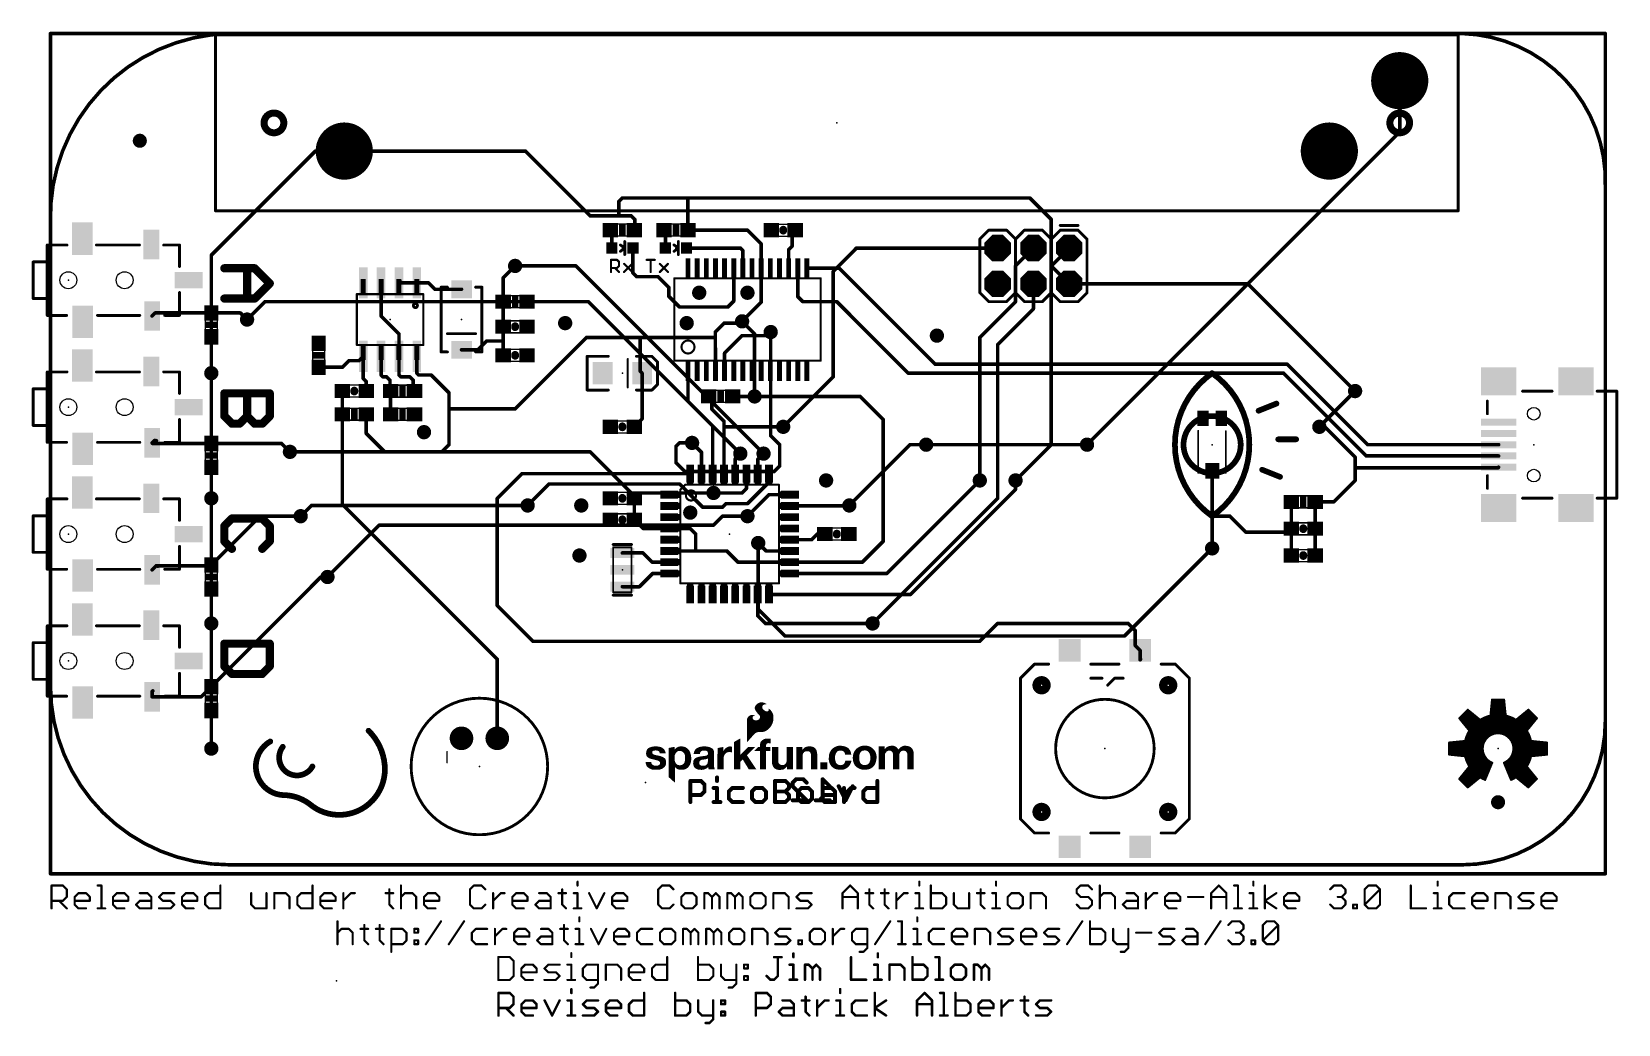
# Model space of a CAD drawing. Extents: x -1 to 111, y -11 to 60.
import ezdxf

# ---------------------------------------------------------------- set-up
doc = ezdxf.new("R2010")
doc.units = 0
for name, color, linetype in [('1', 12, 'CONTINUOUS'), ('16', 132, 'CONTINUOUS'), ('17', 110, 'CONTINUOUS'), ('18', 110, 'CONTINUOUS'), ('20', 53, 'CONTINUOUS'), ('21', 53, 'CONTINUOUS'), ('23', 53, 'CONTINUOUS'), ('51', 53, 'CONTINUOUS')]:
    doc.layers.add(name, color=color, linetype=linetype)

# ---------------------------------------------------------------- blocks, each defined once
blk = doc.blocks.new('RECT')
blk.add_solid([(-0.5, -0.5), (0.5, -0.5), (-0.5, 0.5), (0.5, 0.5)])
blk = doc.blocks.new('PIE')
at = {"const_width": 0.5}
blk.add_lwpolyline([(0, -0.25, 1), (0, 0.25, 1), (0, -0.25)], format="xyb", dxfattribs=at)
blk = doc.blocks.new('OCTAGONP')
at = {"const_width": 0.5}
blk.add_lwpolyline([(-0.25, -0.1036), (-0.25, 0.1036), (-0.1036, 0.25), (0.1036, 0.25), (0.25, 0.1036), (0.25, -0.1036), (0.1036, -0.25), (-0.1036, -0.25), (-0.25, -0.1036), (-0.25, 0.1036)], dxfattribs=at)
blk = doc.blocks.new('ROUNDP')
at = {"const_width": 0.5}
blk.add_lwpolyline([(0, -0.25, 1), (0, 0.25, 1), (0, -0.25)], format="xyb", dxfattribs=at)
blk = doc.blocks.new('ROUNDV')
at = {"const_width": 0.5}
blk.add_lwpolyline([(0, -0.25, 1), (0, 0.25, 1), (0, -0.25)], format="xyb", dxfattribs=at)

msp = doc.modelspace()

# ---------------------------------------------------------------- linework, layer by layer
at = {"layer": '1', "const_width": 0.254}
for points in [[(0, 0), (0, 59.69)], [(0, 59.69), (110.49, 59.69)], [(110.49, 59.69), (110.49, 0)], [(20.88, 51.34), (33.75, 51.34)], [(33.75, 51.34), (38.354, 46.736)], [(40.64, 48.006), (40.386, 47.752)], [(40.386, 47.752), (40.386, 46.736)], [(40.64, 48.006), (45.3, 48.006)], [(45.3, 48.006), (69.596, 48.006)], [(45.3, 45.72), (45.3, 48.006)], [(69.596, 48.006), (71.12, 46.482)], [(38.354, 46.736), (40.386, 46.736)], [(41.275, 46.736), (40.386, 46.736)], [(41.275, 46.736), (41.529, 46.482)], [(41.529, 46.482), (41.529, 45.759)], [(71.12, 46.482), (71.12, 43.18)], [(39.89, 45.72), (39.79, 45.72)], [(39.89, 44.45), (39.89, 45.72)], [(41.529, 45.759), (41.49, 45.72)], [(43.7, 45.72), (43.6, 45.72)], [(43.7, 44.45), (43.7, 45.72)], [(49.53, 45.72), (45.3, 45.72)], [(50.505, 44.745), (49.53, 45.72)], [(52.705, 45.72), (52.92, 45.72)], [(52.705, 44.577), (52.705, 45.72)], [(41.39, 42.684), (41.39, 44.45)], [(45.2, 44.45), (49.022, 44.45)], [(49.022, 44.45), (49.205, 44.267)], [(49.205, 44.267), (49.205, 43.026)], [(50.505, 43.026), (50.505, 44.745)], [(52.455, 44.327), (52.705, 44.577)], [(52.455, 43.026), (52.455, 44.327)], [(32.17, 42.33), (33.02, 43.18)], [(48.555, 40.681), (48.555, 43.026)], [(50.505, 40.599), (50.505, 43.026)], [(53.105, 43.026), (53.105, 41.002)], [(53.755, 43.026), (56.034, 43.026)], [(56.034, 43.026), (57.15, 41.91)], [(71.12, 43.18), (72.39, 41.91)], [(23.495, 39.624), (23.495, 41.9862)], [(24.765, 41.9862), (24.8412, 41.9862)], [(24.8412, 41.9862), (24.892, 42.037)], [(24.892, 42.037), (24.9428, 41.9862)], [(24.9428, 41.9862), (26.035, 41.9862)], [(26.035, 41.9862), (26.8478, 41.9862)], [(26.8478, 41.9862), (26.924, 41.91)], [(26.924, 41.91), (27.051, 41.783)], [(27.051, 41.783), (27.314, 41.52)], [(32.17, 40.64), (32.17, 42.33)], [(41.656, 42.418), (41.39, 42.684)], [(43.18, 42.418), (41.656, 42.418)], [(43.942, 41.656), (43.18, 42.418)], [(43.942, 41.021), (43.942, 41.656)], [(57.15, 41.91), (62.865, 36.195)], [(72.39, 41.91), (85.09, 41.91)], [(85.09, 41.91), (92.71, 34.29)], [(27.314, 41.52), (29.21, 41.52)], [(32.17, 38.862), (32.17, 40.64)], [(44.704, 40.259), (43.942, 41.021)], [(48.133, 40.259), (48.555, 40.681)], [(49.149, 39.243), (50.505, 40.599)], [(53.105, 41.002), (53.467, 40.64)], [(53.467, 40.64), (55.626, 40.64)], [(55.626, 40.64), (55.88, 40.64)], [(55.88, 40.64), (60.96, 35.56)], [(7.4342, 39.839), (7.2192, 39.624)], [(11.43, 39.839), (7.4342, 39.839)], [(11.43, 39.839), (13.501, 39.839)], [(13.501, 39.839), (13.97, 39.37)], [(24.765, 38.354), (23.495, 39.624)], [(44.704, 40.259), (48.133, 40.259)], [(24.765, 36.7538), (24.765, 38.354)], [(32.17, 38.1), (32.17, 38.862)], [(47.244, 38.481), (47.879, 39.116)], [(47.244, 38.1), (47.244, 38.481)], [(47.879, 39.116), (49.022, 39.116)], [(47.905, 36.983), (49.149, 38.227)], [(49.022, 39.116), (49.149, 39.243)], [(49.149, 38.227), (50.927, 38.227)], [(50.927, 38.227), (51.181, 38.481)], [(11.43, 35.56), (11.43, 38.139)], [(29.21, 37.22), (30.362, 37.22)], [(30.362, 37.22), (30.988, 37.846)], [(30.988, 37.846), (32.17, 37.846)], [(32.17, 37.846), (32.17, 38.1)], [(32.17, 36.83), (32.17, 37.846)], [(38.1, 38.1), (33.02, 33.02)], [(41.91, 38.1), (38.1, 38.1)], [(41.91, 38.1), (47.244, 38.1)], [(41.91, 35.69), (41.91, 38.1)], [(47.244, 37.338), (47.244, 38.1)], [(47.244, 37.338), (47.255, 37.327)], [(47.255, 37.327), (47.255, 35.714)], [(19.05, 35.98), (20.74, 35.98)], [(20.74, 35.98), (21.209, 36.449)], [(21.209, 36.449), (21.9202, 36.449)], [(21.9202, 36.449), (22.225, 36.7538)], [(22.225, 35.179), (22.225, 36.7538)], [(23.495, 36.7538), (23.495, 35.433)], [(24.765, 36.7538), (24.765, 35.433)], [(26.035, 36.7538), (26.035, 35.56)], [(47.905, 35.714), (47.905, 36.983)], [(62.865, 36.195), (64.516, 36.195)], [(64.516, 36.195), (87.884, 36.195)], [(87.884, 36.195), (91.694, 32.385)], [(22.44, 34.964), (22.225, 35.179)], [(22.44, 34.29), (22.44, 34.964)], [(23.495, 35.433), (23.622, 35.306)], [(23.622, 35.306), (23.876, 35.306)], [(23.876, 35.306), (24.13, 35.052)], [(24.13, 35.052), (24.13, 34.329)], [(24.765, 35.433), (24.892, 35.306)], [(24.892, 35.306), (25.527, 35.306)], [(25.527, 35.306), (25.781, 35.052)], [(25.781, 35.052), (25.781, 34.378)], [(26.035, 35.56), (26.162, 35.433)], [(26.162, 35.433), (27.051, 35.433)], [(27.051, 35.433), (28.321, 34.163)], [(42.04, 35.56), (41.91, 35.69)], [(42.04, 32.3), (42.04, 35.56)], [(45.305, 33.562), (45.305, 35.714)], [(60.96, 35.56), (87.63, 35.56)], [(87.63, 35.56), (93.51, 29.68)], [(20.74, 32.639), (20.74, 34.29)], [(24.13, 34.329), (24.169, 34.29)], [(24.169, 32.639), (24.169, 34.29)], [(25.781, 34.378), (25.869, 34.29)], [(28.321, 33.02), (28.321, 34.163)], [(46.99, 33.694), (46.775, 33.909)], [(50.038, 33.909), (48.475, 33.909)], [(57.531, 33.909), (50.038, 33.909)], [(59.182, 32.258), (57.531, 33.909)], [(20.74, 26.25), (20.74, 32.639)], [(22.44, 32.639), (22.44, 31.281)], [(28.321, 30.48), (28.321, 33.02)], [(33.02, 33.02), (28.321, 33.02)], [(46.99, 31.877), (45.305, 33.562)], [(46.99, 33.02), (46.99, 33.694)], [(47.86, 32.15), (46.99, 33.02)], [(41.49, 31.75), (42.04, 32.3)], [(47.06, 31.807), (46.99, 31.877)], [(47.06, 30.931), (47.06, 31.807)], [(47.86, 31.75), (47.86, 32.15)], [(47.86, 28.4226), (47.86, 31.75)], [(52.07, 31.75), (47.86, 31.75)], [(59.182, 23.622), (59.182, 32.258)], [(90.17, 31.75), (90.551, 31.75)], [(90.551, 31.75), (92.71, 29.591)], [(91.694, 32.385), (91.948, 32.131)], [(91.948, 32.131), (93.599, 30.48)], [(7.3822, 30.77), (7.2192, 30.607)], [(7.2582, 30.568), (7.2192, 30.607)], [(11.43, 30.568), (7.2582, 30.568)], [(7.457, 30.77), (7.3822, 30.77)], [(7.457, 30.77), (7.493, 30.734)], [(7.493, 30.734), (7.529, 30.77)], [(11.43, 30.568), (16.422, 30.568)], [(16.422, 30.568), (17.018, 29.972)], [(22.44, 31.281), (23.749, 29.972)], [(27.813, 29.972), (28.321, 30.48)], [(45.593, 30.607), (46.26, 29.94)], [(47.06, 28.4226), (47.06, 30.931)], [(62.23, 30.48), (73.66, 30.48)], [(93.599, 30.48), (102.91, 30.48)], [(23.749, 29.972), (27.813, 29.972)], [(46.26, 29.94), (46.26, 28.4226)], [(49.022, 29.845), (48.66, 29.483)], [(48.66, 29.483), (48.66, 28.4226)], [(50.673, 29.845), (50.26, 29.432)], [(50.26, 29.432), (50.26, 28.4226)], [(92.71, 29.591), (92.71, 28.829)], [(93.51, 29.68), (102.91, 29.68)], [(11.43, 26.67), (11.43, 28.868)], [(31.75, 26.67), (33.5026, 28.4226)], [(33.5026, 28.4226), (45.46, 28.4226)], [(49.46, 27.362), (49.46, 28.4226)], [(51.06, 27.819), (51.06, 28.4226)], [(82.56, 28.62), (82.56, 25.4)], [(92.71, 28.829), (102.859, 28.829)], [(92.71, 28.829), (92.71, 27.94)], [(102.859, 28.829), (102.91, 28.88)], [(33.909, 26.162), (35.433, 27.686)], [(35.433, 27.686), (44.704, 27.686)], [(44.704, 27.686), (46.355, 26.035)], [(47.117, 27.051), (49.149, 27.051)], [(49.149, 27.051), (49.46, 27.362)], [(49.53, 26.289), (51.06, 27.819)], [(59.69, 21.59), (66.04, 27.94)], [(67.945, 26.67), (68.58, 27.305)], [(68.58, 27.305), (68.58, 27.94)], [(92.71, 27.94), (91.186, 26.416)], [(31.75, 15.24), (20.74, 26.25)], [(31.75, 19.05), (31.75, 26.67)], [(41.49, 25.146), (41.49, 26.67)], [(46.355, 26.035), (47.752, 26.035)], [(47.752, 26.035), (48.006, 26.289)], [(48.006, 26.289), (49.53, 26.289)], [(49.53, 25.4), (51.06, 26.93)], [(51.06, 26.93), (52.5526, 26.93)], [(52.5526, 26.13), (56.737, 26.13)], [(56.737, 26.13), (56.769, 26.162)], [(62.103, 20.828), (67.945, 26.67)], [(88.177, 24.511), (88.177, 26.416)], [(89.877, 24.511), (89.877, 26.416)], [(91.186, 26.416), (89.877, 26.416)], [(89.953, 26.34), (89.953, 26.58)], [(11.43, 21.932), (14.898, 25.4)], [(14.898, 25.4), (17.78, 25.4)], [(41.49, 25.146), (42.106, 24.53)], [(82.56, 25.4), (82.56, 23.124)], [(83.82, 25.4), (82.56, 25.4)], [(84.963, 24.257), (83.82, 25.4)], [(42.106, 24.53), (43.9674, 24.53)], [(45.447, 24.53), (43.9674, 24.53)], [(45.847, 24.13), (45.447, 24.53)], [(45.847, 22.93), (45.847, 24.13)], [(52.5526, 23.73), (54.083, 23.73)], [(54.083, 23.73), (54.229, 23.876)], [(54.229, 23.876), (54.483, 24.13)], [(54.483, 24.13), (55.03, 24.13)], [(59.182, 23.622), (57.69, 22.13)], [(87.923, 24.257), (84.963, 24.257)], [(88.177, 24.511), (87.923, 24.257)], [(88.177, 22.606), (88.177, 24.511)], [(89.877, 22.606), (89.877, 24.511)], [(40.64, 22.79), (42.107, 22.79)], [(42.107, 22.79), (42.164, 22.733)], [(42.164, 22.733), (42.767, 22.13)], [(45.847, 22.93), (43.9674, 22.93)], [(48.063, 22.93), (45.847, 22.93)], [(48.863, 22.13), (48.063, 22.93)], [(50.292, 23.495), (50.857, 22.93)], [(50.857, 22.93), (52.5526, 22.93)], [(82.56, 23.124), (82.55, 23.114)], [(7.5092, 21.88), (7.2192, 21.59)], [(7.584, 21.88), (7.5092, 21.88)], [(7.584, 21.88), (7.62, 21.844)], [(11.378, 21.88), (7.584, 21.88)], [(7.62, 21.844), (7.656, 21.88)], [(11.43, 21.932), (11.378, 21.88)], [(41.91, 20.447), (42.793, 21.33)], [(42.767, 22.13), (43.9674, 22.13)], [(42.793, 21.33), (43.9674, 21.33)], [(52.5526, 22.13), (48.863, 22.13)], [(57.69, 22.13), (52.5526, 22.13)], [(52.5526, 21.33), (59.43, 21.33)], [(59.43, 21.33), (59.69, 21.59)], [(11.43, 13.296), (19.216, 21.082)], [(11.43, 17.78), (11.43, 20.232)], [(19.216, 21.082), (19.685, 21.082)], [(40.64, 20.39), (41.853, 20.39)], [(41.853, 20.39), (41.91, 20.447)], [(61.1124, 19.8374), (61.976, 20.701)], [(61.976, 20.701), (62.103, 20.828)], [(34.29, 16.51), (31.75, 19.05)], [(50.26, 19.8374), (50.26, 18.32)], [(51.06, 19.8374), (61.1124, 19.8374)], [(50.26, 18.32), (50.8, 17.78)], [(50.8, 17.78), (58.42, 17.78)], [(66.04, 16.51), (67.31, 17.78)], [(67.31, 17.78), (76.581, 17.78)], [(76.581, 17.78), (77.089, 17.272)], [(77.089, 17.272), (77.089, 16.206)], [(34.29, 16.51), (66.04, 16.51)], [(77.089, 16.206), (77.43, 15.865)], [(77.43, 15.2), (77.43, 15.865)], [(31.75, 9.62), (31.75, 15.24)], [(77.47, 15.24), (77.43, 15.2)], [(7.275, 12.99), (7.2192, 12.9342)], [(7.2192, 12.573), (7.2192, 12.9342)], [(10.707, 12.573), (7.2192, 12.573)], [(11.43, 13.296), (10.707, 12.573)], [(11.43, 11.596), (11.43, 8.89)], [(110.49, 0), (0, 0)]]:
    msp.add_lwpolyline(points, dxfattribs=at)
at = {"layer": '1'}
for points, const_width in [([(0.0635, 59.69, 1), (-0.0635, 59.69)], 0.127), ([(0, 59.7535, 1), (0, 59.6265)], 0.127), ([(110.5535, 59.69, 1), (110.4265, 59.69)], 0.127), ([(110.49, 59.6265, 1), (110.49, 59.7535)], 0.127), ([(20.88, 51.4035, 1), (20.88, 51.2765)], 0.127), ([(33.7949, 51.3849, 1), (33.7051, 51.2951)], 0.127), ([(33.75, 51.2765, 1), (33.75, 51.4035)], 0.127), ([(40.4495, 47.752, 1), (40.3225, 47.752)], 0.127), ([(40.3411, 47.7969, 1), (40.4309, 47.7071)], 0.127), ([(40.64, 48.0695, 1), (40.64, 47.9425)], 0.127), ([(40.6849, 47.9611, 1), (40.5951, 48.0509)], 0.127), ([(45.3, 48.0695, 1), (45.3, 47.9425)], 0.127), ([(45.3635, 48.006, 1), (45.2365, 48.006)], 0.127), ([(45.3, 47.9425, 1), (45.3, 48.0695)], 0.127), ([(69.6409, 48.0509, 1), (69.5511, 47.9611)], 0.127), ([(69.596, 47.9425, 1), (69.596, 48.0695)], 0.127), ([(38.354, 46.7995, 1), (38.354, 46.6725)], 0.127), ([(38.3091, 46.6911, 1), (38.3989, 46.7809)], 0.127), ([(40.386, 46.7995, 1), (40.386, 46.6725)], 0.127), ([(40.3225, 46.736, 1), (40.4495, 46.736)], 0.127), ([(40.386, 46.6725, 1), (40.386, 46.7995)], 0.127), ([(41.3199, 46.7809, 1), (41.2301, 46.6911)], 0.127), ([(41.275, 46.6725, 1), (41.275, 46.7995)], 0.127), ([(41.5925, 46.482, 1), (41.4655, 46.482)], 0.127), ([(41.4841, 46.4371, 1), (41.5739, 46.5269)], 0.127), ([(71.1835, 46.482, 1), (71.0565, 46.482)], 0.127), ([(71.0751, 46.4371, 1), (71.1649, 46.5269)], 0.127), ([(39.79, 45.7835, 1), (39.79, 45.6565)], 0.127), ([(39.9535, 45.72, 1), (39.8265, 45.72)], 0.127), ([(39.89, 45.6565, 1), (39.89, 45.7835)], 0.127), ([(41.4451, 45.7649, 1), (41.5349, 45.6751)], 0.127), ([(41.4655, 45.759, 1), (41.5925, 45.759)], 0.127), ([(41.5739, 45.7141, 1), (41.4841, 45.8039)], 0.127), ([(43.6, 45.7835, 1), (43.6, 45.6565)], 0.127), ([(43.7635, 45.72, 1), (43.6365, 45.72)], 0.127), ([(43.7, 45.6565, 1), (43.7, 45.7835)], 0.127), ([(45.3, 45.7835, 1), (45.3, 45.6565)], 0.127), ([(45.2365, 45.72, 1), (45.3635, 45.72)], 0.127), ([(49.5749, 45.7649, 1), (49.4851, 45.6751)], 0.127), ([(49.53, 45.6565, 1), (49.53, 45.7835)], 0.127), ([(52.705, 45.7835, 1), (52.705, 45.6565)], 0.127), ([(52.7685, 45.72, 1), (52.6415, 45.72)], 0.127), ([(52.92, 45.6565, 1), (52.92, 45.7835)], 0.127), ([(39.8265, 44.45, 1), (39.9535, 44.45)], 0.127), ([(41.4535, 44.45, 1), (41.3265, 44.45)], 0.127), ([(43.6365, 44.45, 1), (43.7635, 44.45)], 0.127), ([(45.2, 44.5135, 1), (45.2, 44.3865)], 0.127), ([(49.0669, 44.4949, 1), (48.9771, 44.4051)], 0.127), ([(49.022, 44.3865, 1), (49.022, 44.5135)], 0.127), ([(49.2685, 44.267, 1), (49.1415, 44.267)], 0.127), ([(49.1601, 44.2221, 1), (49.2499, 44.3119)], 0.127), ([(50.5685, 44.745, 1), (50.4415, 44.745)], 0.127), ([(50.4601, 44.7001, 1), (50.5499, 44.7899)], 0.127), ([(52.5185, 44.327, 1), (52.3915, 44.327)], 0.127), ([(52.4101, 44.3719, 1), (52.4999, 44.2821)], 0.127), ([(52.6415, 44.577, 1), (52.7685, 44.577)], 0.127), ([(52.7499, 44.5321, 1), (52.6601, 44.6219)], 0.127), ([(33.0649, 43.1351, 1), (32.9751, 43.2249)], 0.127), ([(48.6185, 43.026, 1), (48.4915, 43.026)], 0.127), ([(49.1415, 43.026, 1), (49.2685, 43.026)], 0.127), ([(50.5685, 43.026, 1), (50.4415, 43.026)], 0.127), ([(50.4415, 43.026, 1), (50.5685, 43.026)], 0.127), ([(52.3915, 43.026, 1), (52.5185, 43.026)], 0.127), ([(53.1685, 43.026, 1), (53.0415, 43.026)], 0.127), ([(53.755, 43.0895, 1), (53.755, 42.9625)], 0.127), ([(56.0789, 43.0709, 1), (55.9891, 42.9811)], 0.127), ([(56.034, 42.9625, 1), (56.034, 43.0895)], 0.127), ([(71.1649, 43.2249, 1), (71.0751, 43.1351)], 0.127), ([(71.0565, 43.18, 1), (71.1835, 43.18)], 0.127), ([(23.5585, 41.9862, 1), (23.4315, 41.9862)], 0.127), ([(24.765, 42.0497, 1), (24.765, 41.9227)], 0.127), ([(24.7963, 42.0311, 1), (24.8861, 41.9413)], 0.127), ([(24.9369, 42.0819, 1), (24.8471, 41.9921)], 0.127), ([(24.8412, 41.9227, 1), (24.8412, 42.0497)], 0.127), ([(24.9369, 41.9921, 1), (24.8471, 42.0819)], 0.127), ([(24.9428, 42.0497, 1), (24.9428, 41.9227)], 0.127), ([(24.8979, 41.9413, 1), (24.9877, 42.0311)], 0.127), ([(26.035, 42.0497, 1), (26.035, 41.9227)], 0.127), ([(26.035, 41.9227, 1), (26.035, 42.0497)], 0.127), ([(26.8927, 42.0311, 1), (26.8029, 41.9413)], 0.127), ([(26.8478, 41.9227, 1), (26.8478, 42.0497)], 0.127), ([(26.9689, 41.9549, 1), (26.8791, 41.8651)], 0.127), ([(26.8791, 41.8651, 1), (26.9689, 41.9549)], 0.127), ([(27.0959, 41.8279, 1), (27.0061, 41.7381)], 0.127), ([(27.0061, 41.7381, 1), (27.0959, 41.8279)], 0.127), ([(32.2335, 42.33, 1), (32.1065, 42.33)], 0.127), ([(32.1251, 42.3749, 1), (32.2149, 42.2851)], 0.127), ([(41.4349, 42.7289, 1), (41.3451, 42.6391)], 0.127), ([(41.3265, 42.684, 1), (41.4535, 42.684)], 0.127), ([(41.656, 42.4815, 1), (41.656, 42.3545)], 0.127), ([(41.6111, 42.3731, 1), (41.7009, 42.4629)], 0.127), ([(43.2249, 42.4629, 1), (43.1351, 42.3731)], 0.127), ([(43.18, 42.3545, 1), (43.18, 42.4815)], 0.127), ([(44.0055, 41.656, 1), (43.8785, 41.656)], 0.127), ([(43.8971, 41.6111, 1), (43.9869, 41.7009)], 0.127), ([(57.1949, 41.9549, 1), (57.1051, 41.8651)], 0.127), ([(57.1051, 41.8651, 1), (57.1949, 41.9549)], 0.127), ([(72.39, 41.9735, 1), (72.39, 41.8465)], 0.127), ([(72.3451, 41.8651, 1), (72.4349, 41.9549)], 0.127), ([(85.1349, 41.9549, 1), (85.0451, 41.8651)], 0.127), ([(85.09, 41.8465, 1), (85.09, 41.9735)], 0.127), ([(27.314, 41.5835, 1), (27.314, 41.4565)], 0.127), ([(27.2691, 41.4751, 1), (27.3589, 41.5649)], 0.127), ([(29.21, 41.4565, 1), (29.21, 41.5835)], 0.127), ([(32.2335, 40.64, 1), (32.1065, 40.64)], 0.127), ([(32.1065, 40.64, 1), (32.2335, 40.64)], 0.127), ([(43.9869, 41.0659, 1), (43.8971, 40.9761)], 0.127), ([(43.8785, 41.021, 1), (44.0055, 41.021)], 0.127), ([(48.4915, 40.681, 1), (48.6185, 40.681)], 0.127), ([(48.5999, 40.6361, 1), (48.5101, 40.7259)], 0.127), ([(50.4415, 40.599, 1), (50.5685, 40.599)], 0.127), ([(50.5499, 40.5541, 1), (50.4601, 40.6439)], 0.127), ([(53.1499, 41.0469, 1), (53.0601, 40.9571)], 0.127), ([(53.0415, 41.002, 1), (53.1685, 41.002)], 0.127), ([(53.467, 40.7035, 1), (53.467, 40.5765)], 0.127), ([(53.4221, 40.5951, 1), (53.5119, 40.6849)], 0.127), ([(55.626, 40.7035, 1), (55.626, 40.5765)], 0.127), ([(55.626, 40.5765, 1), (55.626, 40.7035)], 0.127), ([(55.9249, 40.6849, 1), (55.8351, 40.5951)], 0.127), ([(55.88, 40.5765, 1), (55.88, 40.7035)], 0.127), ([(7.1743, 39.6689, 1), (7.2641, 39.5791)], 0.127), ([(7.4342, 39.9025, 1), (7.4342, 39.7755)], 0.127), ([(7.4791, 39.7941, 1), (7.3893, 39.8839)], 0.127), ([(11.43, 39.9025, 1), (11.43, 39.7755)], 0.127), ([(11.43, 39.7755, 1), (11.43, 39.9025)], 0.127), ([(13.5459, 39.8839, 1), (13.4561, 39.7941)], 0.127), ([(13.501, 39.7755, 1), (13.501, 39.9025)], 0.127), ([(13.9251, 39.3251, 1), (14.0149, 39.4149)], 0.127), ([(23.5399, 39.6689, 1), (23.4501, 39.5791)], 0.127), ([(23.4315, 39.624, 1), (23.5585, 39.624)], 0.127), ([(44.704, 40.3225, 1), (44.704, 40.1955)], 0.127), ([(44.6591, 40.2141, 1), (44.7489, 40.3039)], 0.127), ([(48.0881, 40.3039, 1), (48.1779, 40.2141)], 0.127), ([(48.133, 40.1955, 1), (48.133, 40.3225)], 0.127), ([(24.8285, 38.354, 1), (24.7015, 38.354)], 0.127), ([(24.7201, 38.3091, 1), (24.8099, 38.3989)], 0.127), ([(32.2335, 38.862, 1), (32.1065, 38.862)], 0.127), ([(32.1065, 38.862, 1), (32.2335, 38.862)], 0.127), ([(47.3075, 38.481, 1), (47.1805, 38.481)], 0.127), ([(47.1991, 38.5259, 1), (47.2889, 38.4361)], 0.127), ([(47.879, 39.1795, 1), (47.879, 39.0525)], 0.127), ([(47.9239, 39.0711, 1), (47.8341, 39.1609)], 0.127), ([(48.9771, 39.1609, 1), (49.0669, 39.0711)], 0.127), ([(49.022, 39.0525, 1), (49.022, 39.1795)], 0.127), ([(49.1041, 39.2879, 1), (49.1939, 39.1981)], 0.127), ([(49.149, 38.2905, 1), (49.149, 38.1635)], 0.127), ([(49.1939, 39.1981, 1), (49.1041, 39.2879)], 0.127), ([(49.1939, 38.1821, 1), (49.1041, 38.2719)], 0.127), ([(50.8821, 38.2719, 1), (50.9719, 38.1821)], 0.127), ([(50.927, 38.1635, 1), (50.927, 38.2905)], 0.127), ([(51.2259, 38.4361, 1), (51.1361, 38.5259)], 0.127), ([(11.4935, 38.139, 1), (11.3665, 38.139)], 0.127), ([(29.21, 37.2835, 1), (29.21, 37.1565)], 0.127), ([(30.3171, 37.2649, 1), (30.4069, 37.1751)], 0.127), ([(30.362, 37.1565, 1), (30.362, 37.2835)], 0.127), ([(30.988, 37.9095, 1), (30.988, 37.7825)], 0.127), ([(31.0329, 37.8011, 1), (30.9431, 37.8909)], 0.127), ([(32.2335, 38.1, 1), (32.1065, 38.1)], 0.127), ([(32.1065, 38.1, 1), (32.2335, 38.1)], 0.127), ([(32.2335, 37.846, 1), (32.1065, 37.846)], 0.127), ([(32.1065, 37.846, 1), (32.2335, 37.846)], 0.127), ([(32.17, 37.7825, 1), (32.17, 37.9095)], 0.127), ([(38.1, 38.1635, 1), (38.1, 38.0365)], 0.127), ([(38.1449, 38.0551, 1), (38.0551, 38.1449)], 0.127), ([(41.91, 38.1635, 1), (41.91, 38.0365)], 0.127), ([(41.9735, 38.1, 1), (41.8465, 38.1)], 0.127), ([(41.91, 38.0365, 1), (41.91, 38.1635)], 0.127), ([(47.3075, 38.1, 1), (47.1805, 38.1)], 0.127), ([(47.1805, 38.1, 1), (47.3075, 38.1)], 0.127), ([(47.2889, 37.3829, 1), (47.1991, 37.2931)], 0.127), ([(47.1805, 37.338, 1), (47.3075, 37.338)], 0.127), ([(47.3185, 37.327, 1), (47.1915, 37.327)], 0.127), ([(47.2101, 37.2821, 1), (47.2999, 37.3719)], 0.127), ([(47.244, 38.0365, 1), (47.244, 38.1635)], 0.127), ([(19.05, 36.0435, 1), (19.05, 35.9165)], 0.127), ([(20.6951, 36.0249, 1), (20.7849, 35.9351)], 0.127), ([(20.74, 35.9165, 1), (20.74, 36.0435)], 0.127), ([(21.209, 36.5125, 1), (21.209, 36.3855)], 0.127), ([(21.2539, 36.4041, 1), (21.1641, 36.4939)], 0.127), ([(21.8753, 36.4939, 1), (21.9651, 36.4041)], 0.127), ([(21.9202, 36.3855, 1), (21.9202, 36.5125)], 0.127), ([(22.2885, 36.7538, 1), (22.1615, 36.7538)], 0.127), ([(22.2699, 36.7089, 1), (22.1801, 36.7987)], 0.127), ([(23.5585, 36.7538, 1), (23.4315, 36.7538)], 0.127), ([(24.8285, 36.7538, 1), (24.7015, 36.7538)], 0.127), ([(24.7015, 36.7538, 1), (24.8285, 36.7538)], 0.127), ([(26.0985, 36.7538, 1), (25.9715, 36.7538)], 0.127), ([(32.1065, 36.83, 1), (32.2335, 36.83)], 0.127), ([(47.9685, 36.983, 1), (47.8415, 36.983)], 0.127), ([(47.8601, 37.0279, 1), (47.9499, 36.9381)], 0.127), ([(62.865, 36.2585, 1), (62.865, 36.1315)], 0.127), ([(62.8201, 36.1501, 1), (62.9099, 36.2399)], 0.127), ([(64.516, 36.2585, 1), (64.516, 36.1315)], 0.127), ([(64.516, 36.1315, 1), (64.516, 36.2585)], 0.127), ([(87.9289, 36.2399, 1), (87.8391, 36.1501)], 0.127), ([(87.884, 36.1315, 1), (87.884, 36.2585)], 0.127), ([(11.3665, 35.56, 1), (11.4935, 35.56)], 0.127), ([(22.2699, 35.2239, 1), (22.1801, 35.1341)], 0.127), ([(22.1615, 35.179, 1), (22.2885, 35.179)], 0.127), ([(22.5035, 34.964, 1), (22.3765, 34.964)], 0.127), ([(22.3951, 34.9191, 1), (22.4849, 35.0089)], 0.127), ([(23.5399, 35.4779, 1), (23.4501, 35.3881)], 0.127), ([(23.4315, 35.433, 1), (23.5585, 35.433)], 0.127), ([(23.622, 35.3695, 1), (23.622, 35.2425)], 0.127), ([(23.5771, 35.2611, 1), (23.6669, 35.3509)], 0.127), ([(23.9209, 35.3509, 1), (23.8311, 35.2611)], 0.127), ([(23.876, 35.2425, 1), (23.876, 35.3695)], 0.127), ([(24.1935, 35.052, 1), (24.0665, 35.052)], 0.127), ([(24.0851, 35.0071, 1), (24.1749, 35.0969)], 0.127), ([(24.8099, 35.4779, 1), (24.7201, 35.3881)], 0.127), ([(24.7015, 35.433, 1), (24.8285, 35.433)], 0.127), ([(24.892, 35.3695, 1), (24.892, 35.2425)], 0.127), ([(24.8471, 35.2611, 1), (24.9369, 35.3509)], 0.127), ([(25.5719, 35.3509, 1), (25.4821, 35.2611)], 0.127), ([(25.527, 35.2425, 1), (25.527, 35.3695)], 0.127), ([(25.8445, 35.052, 1), (25.7175, 35.052)], 0.127), ([(25.7361, 35.0071, 1), (25.8259, 35.0969)], 0.127), ([(26.0799, 35.6049, 1), (25.9901, 35.5151)], 0.127), ([(25.9715, 35.56, 1), (26.0985, 35.56)], 0.127), ([(26.162, 35.4965, 1), (26.162, 35.3695)], 0.127), ([(26.1171, 35.3881, 1), (26.2069, 35.4779)], 0.127), ([(27.0959, 35.4779, 1), (27.0061, 35.3881)], 0.127), ([(27.051, 35.3695, 1), (27.051, 35.4965)], 0.127), ([(41.9549, 35.7349, 1), (41.8651, 35.6451)], 0.127), ([(41.8465, 35.69, 1), (41.9735, 35.69)], 0.127), ([(42.1035, 35.56, 1), (41.9765, 35.56)], 0.127), ([(41.9951, 35.5151, 1), (42.0849, 35.6049)], 0.127), ([(45.3685, 35.714, 1), (45.2415, 35.714)], 0.127), ([(47.1915, 35.714, 1), (47.3185, 35.714)], 0.127), ([(47.8415, 35.714, 1), (47.9685, 35.714)], 0.127), ([(60.96, 35.6235, 1), (60.96, 35.4965)], 0.127), ([(60.9151, 35.5151, 1), (61.0049, 35.6049)], 0.127), ([(87.6749, 35.6049, 1), (87.5851, 35.5151)], 0.127), ([(87.63, 35.4965, 1), (87.63, 35.6235)], 0.127), ([(20.8035, 34.29, 1), (20.6765, 34.29)], 0.127), ([(22.3765, 34.29, 1), (22.5035, 34.29)], 0.127), ([(24.1749, 34.3739, 1), (24.0851, 34.2841)], 0.127), ([(24.0665, 34.329, 1), (24.1935, 34.329)], 0.127), ([(24.2325, 34.29, 1), (24.1055, 34.29)], 0.127), ([(24.1241, 34.2451, 1), (24.2139, 34.3349)], 0.127), ([(25.8259, 34.4229, 1), (25.7361, 34.3331)], 0.127), ([(25.7175, 34.378, 1), (25.8445, 34.378)], 0.127), ([(25.8241, 34.2451, 1), (25.9139, 34.3349)], 0.127), ([(28.3845, 34.163, 1), (28.2575, 34.163)], 0.127), ([(28.2761, 34.1181, 1), (28.3659, 34.2079)], 0.127), ([(46.8199, 33.9539, 1), (46.7301, 33.8641)], 0.127), ([(48.475, 33.9725, 1), (48.475, 33.8455)], 0.127), ([(50.038, 33.9725, 1), (50.038, 33.8455)], 0.127), ([(50.038, 33.8455, 1), (50.038, 33.9725)], 0.127), ([(57.5759, 33.9539, 1), (57.4861, 33.8641)], 0.127), ([(57.531, 33.8455, 1), (57.531, 33.9725)], 0.127), ([(92.6651, 34.2451, 1), (92.7549, 34.3349)], 0.127), ([(20.8035, 32.639, 1), (20.6765, 32.639)], 0.127), ([(20.6765, 32.639, 1), (20.8035, 32.639)], 0.127), ([(22.5035, 32.639, 1), (22.3765, 32.639)], 0.127), ([(24.1055, 32.639, 1), (24.2325, 32.639)], 0.127), ([(28.3845, 33.02, 1), (28.2575, 33.02)], 0.127), ([(28.321, 33.0835, 1), (28.321, 32.9565)], 0.127), ([(28.2575, 33.02, 1), (28.3845, 33.02)], 0.127), ([(32.9751, 33.0649, 1), (33.0649, 32.9751)], 0.127), ([(33.02, 32.9565, 1), (33.02, 33.0835)], 0.127), ([(45.3499, 33.6069, 1), (45.2601, 33.5171)], 0.127), ([(45.2415, 33.562, 1), (45.3685, 33.562)], 0.127), ([(47.0535, 33.694, 1), (46.9265, 33.694)], 0.127), ([(47.0349, 33.0649, 1), (46.9451, 32.9751)], 0.127), ([(46.9265, 33.02, 1), (47.0535, 33.02)], 0.127), ([(46.9451, 33.6491, 1), (47.0349, 33.7389)], 0.127), ([(41.4451, 31.7949, 1), (41.5349, 31.7051)], 0.127), ([(41.9765, 32.3, 1), (42.1035, 32.3)], 0.127), ([(42.0849, 32.2551, 1), (41.9951, 32.3449)], 0.127), ([(47.0349, 31.9219, 1), (46.9451, 31.8321)], 0.127), ([(46.9451, 31.8321, 1), (47.0349, 31.9219)], 0.127), ([(47.1235, 31.807, 1), (46.9965, 31.807)], 0.127), ([(47.0151, 31.7621, 1), (47.1049, 31.8519)], 0.127), ([(47.9235, 32.15, 1), (47.7965, 32.15)], 0.127), ([(47.9235, 31.75, 1), (47.7965, 31.75)], 0.127), ([(47.86, 31.8135, 1), (47.86, 31.6865)], 0.127), ([(47.7965, 31.75, 1), (47.9235, 31.75)], 0.127), ([(47.8151, 32.1051, 1), (47.9049, 32.1949)], 0.127), ([(52.07, 31.6865, 1), (52.07, 31.8135)], 0.127), ([(59.2455, 32.258, 1), (59.1185, 32.258)], 0.127), ([(59.1371, 32.2131, 1), (59.2269, 32.3029)], 0.127), ([(90.17, 31.8135, 1), (90.17, 31.6865)], 0.127), ([(90.5959, 31.7949, 1), (90.5061, 31.7051)], 0.127), ([(90.551, 31.6865, 1), (90.551, 31.8135)], 0.127), ([(91.7389, 32.4299, 1), (91.6491, 32.3401)], 0.127), ([(91.6491, 32.3401, 1), (91.7389, 32.4299)], 0.127), ([(91.9929, 32.1759, 1), (91.9031, 32.0861)], 0.127), ([(91.9031, 32.0861, 1), (91.9929, 32.1759)], 0.127), ([(7.2641, 30.6519, 1), (7.1743, 30.5621)], 0.127), ([(7.1743, 30.6519, 1), (7.2641, 30.5621)], 0.127), ([(7.2582, 30.6315, 1), (7.2582, 30.5045)], 0.127), ([(7.2133, 30.5231, 1), (7.3031, 30.6129)], 0.127), ([(7.3822, 30.8335, 1), (7.3822, 30.7065)], 0.127), ([(7.4271, 30.7251, 1), (7.3373, 30.8149)], 0.127), ([(7.5019, 30.8149, 1), (7.4121, 30.7251)], 0.127), ([(7.4481, 30.7789, 1), (7.5379, 30.6891)], 0.127), ([(7.4481, 30.6891, 1), (7.5379, 30.7789)], 0.127), ([(7.457, 30.7065, 1), (7.457, 30.8335)], 0.127), ([(7.5739, 30.7251, 1), (7.4841, 30.8149)], 0.127), ([(11.43, 30.6315, 1), (11.43, 30.5045)], 0.127), ([(11.43, 30.5045, 1), (11.43, 30.6315)], 0.127), ([(16.4669, 30.6129, 1), (16.3771, 30.5231)], 0.127), ([(16.422, 30.5045, 1), (16.422, 30.6315)], 0.127), ([(22.4849, 31.3259, 1), (22.3951, 31.2361)], 0.127), ([(22.3765, 31.281, 1), (22.5035, 31.281)], 0.127), ([(28.2575, 30.48, 1), (28.3845, 30.48)], 0.127), ([(28.3659, 30.4351, 1), (28.2761, 30.5249)], 0.127), ([(45.6379, 30.6519, 1), (45.5481, 30.5621)], 0.127), ([(47.1235, 30.931, 1), (46.9965, 30.931)], 0.127), ([(46.9965, 30.931, 1), (47.1235, 30.931)], 0.127), ([(62.23, 30.5435, 1), (62.23, 30.4165)], 0.127), ([(73.66, 30.4165, 1), (73.66, 30.5435)], 0.127), ([(93.599, 30.5435, 1), (93.599, 30.4165)], 0.127), ([(93.5541, 30.4351, 1), (93.6439, 30.5249)], 0.127), ([(102.91, 30.4165, 1), (102.91, 30.5435)], 0.127), ([(16.9731, 29.9271, 1), (17.0629, 30.0169)], 0.127), ([(23.749, 30.0355, 1), (23.749, 29.9085)], 0.127), ([(23.7041, 29.9271, 1), (23.7939, 30.0169)], 0.127), ([(27.7681, 30.0169, 1), (27.8579, 29.9271)], 0.127), ([(27.813, 29.9085, 1), (27.813, 30.0355)], 0.127), ([(46.3235, 29.94, 1), (46.1965, 29.94)], 0.127), ([(46.2151, 29.8951, 1), (46.3049, 29.9849)], 0.127), ([(48.7235, 29.483, 1), (48.5965, 29.483)], 0.127), ([(48.6151, 29.5279, 1), (48.7049, 29.4381)], 0.127), ([(49.0669, 29.8001, 1), (48.9771, 29.8899)], 0.127), ([(50.3235, 29.432, 1), (50.1965, 29.432)], 0.127), ([(50.2151, 29.4769, 1), (50.3049, 29.3871)], 0.127), ([(50.7179, 29.8001, 1), (50.6281, 29.8899)], 0.127), ([(92.7735, 29.591, 1), (92.6465, 29.591)], 0.127), ([(92.6651, 29.5461, 1), (92.7549, 29.6359)], 0.127), ([(93.51, 29.7435, 1), (93.51, 29.6165)], 0.127), ([(93.4651, 29.6351, 1), (93.5549, 29.7249)], 0.127), ([(102.91, 29.6165, 1), (102.91, 29.7435)], 0.127), ([(11.4935, 28.868, 1), (11.3665, 28.868)], 0.127), ([(33.5026, 28.4861, 1), (33.5026, 28.3591)], 0.127), ([(33.5475, 28.3777, 1), (33.4577, 28.4675)], 0.127), ([(45.46, 28.3591, 1), (45.46, 28.4861)], 0.127), ([(46.1965, 28.4226, 1), (46.3235, 28.4226)], 0.127), ([(46.9965, 28.4226, 1), (47.1235, 28.4226)], 0.127), ([(47.7965, 28.4226, 1), (47.9235, 28.4226)], 0.127), ([(48.5965, 28.4226, 1), (48.7235, 28.4226)], 0.127), ([(49.5235, 28.4226, 1), (49.3965, 28.4226)], 0.127), ([(50.1965, 28.4226, 1), (50.3235, 28.4226)], 0.127), ([(51.1235, 28.4226, 1), (50.9965, 28.4226)], 0.127), ([(82.6235, 28.62, 1), (82.4965, 28.62)], 0.127), ([(92.71, 28.8925, 1), (92.71, 28.7655)], 0.127), ([(92.7735, 28.829, 1), (92.6465, 28.829)], 0.127), ([(92.6465, 28.829, 1), (92.7735, 28.829)], 0.127), ([(102.8141, 28.8739, 1), (102.9039, 28.7841)], 0.127), ([(102.859, 28.7655, 1), (102.859, 28.8925)], 0.127), ([(102.9549, 28.8351, 1), (102.8651, 28.9249)], 0.127), ([(35.433, 27.7495, 1), (35.433, 27.6225)], 0.127), ([(35.4779, 27.6411, 1), (35.3881, 27.7309)], 0.127), ([(44.7489, 27.7309, 1), (44.6591, 27.6411)], 0.127), ([(44.704, 27.6225, 1), (44.704, 27.7495)], 0.127), ([(47.117, 27.1145, 1), (47.117, 26.9875)], 0.127), ([(49.1041, 27.0959, 1), (49.1939, 27.0061)], 0.127), ([(49.149, 26.9875, 1), (49.149, 27.1145)], 0.127), ([(49.3965, 27.362, 1), (49.5235, 27.362)], 0.127), ([(49.5049, 27.3171, 1), (49.4151, 27.4069)], 0.127), ([(50.9965, 27.819, 1), (51.1235, 27.819)], 0.127), ([(51.1049, 27.7741, 1), (51.0151, 27.8639)], 0.127), ([(66.0849, 27.8951, 1), (65.9951, 27.9849)], 0.127), ([(68.6435, 27.94, 1), (68.5165, 27.94)], 0.127), ([(68.5165, 27.305, 1), (68.6435, 27.305)], 0.127), ([(68.6249, 27.2601, 1), (68.5351, 27.3499)], 0.127), ([(92.6465, 27.94, 1), (92.7735, 27.94)], 0.127), ([(92.7549, 27.8951, 1), (92.6651, 27.9849)], 0.127), ([(11.3665, 26.67, 1), (11.4935, 26.67)], 0.127), ([(20.7849, 26.2949, 1), (20.6951, 26.2051)], 0.127), ([(20.6765, 26.25, 1), (20.8035, 26.25)], 0.127), ([(31.8135, 26.67, 1), (31.6865, 26.67)], 0.127), ([(31.7051, 26.7149, 1), (31.7949, 26.6251)], 0.127), ([(33.8641, 26.2069, 1), (33.9539, 26.1171)], 0.127), ([(41.5535, 26.67, 1), (41.4265, 26.67)], 0.127), ([(46.355, 26.0985, 1), (46.355, 25.9715)], 0.127), ([(46.3101, 25.9901, 1), (46.3999, 26.0799)], 0.127), ([(47.7071, 26.0799, 1), (47.7969, 25.9901)], 0.127), ([(47.752, 25.9715, 1), (47.752, 26.0985)], 0.127), ([(48.006, 26.3525, 1), (48.006, 26.2255)], 0.127), ([(48.0509, 26.2441, 1), (47.9611, 26.3339)], 0.127), ([(49.4851, 26.3339, 1), (49.5749, 26.2441)], 0.127), ([(49.53, 26.2255, 1), (49.53, 26.3525)], 0.127), ([(51.06, 26.9935, 1), (51.06, 26.8665)], 0.127), ([(51.1049, 26.8851, 1), (51.0151, 26.9749)], 0.127), ([(52.5526, 26.1935, 1), (52.5526, 26.0665)], 0.127), ([(52.5526, 26.8665, 1), (52.5526, 26.9935)], 0.127), ([(56.6921, 26.1749, 1), (56.7819, 26.0851)], 0.127), ([(56.8139, 26.1171, 1), (56.7241, 26.2069)], 0.127), ([(56.737, 26.0665, 1), (56.737, 26.1935)], 0.127), ([(67.9001, 26.7149, 1), (67.9899, 26.6251)], 0.127), ([(67.9899, 26.6251, 1), (67.9001, 26.7149)], 0.127), ([(88.2405, 26.416, 1), (88.1135, 26.416)], 0.127), ([(89.9405, 26.416, 1), (89.8135, 26.416)], 0.127), ([(89.877, 26.416, 0.4142), (89.953, 26.34)], 0.254), ([(89.9405, 26.416, 1), (89.8135, 26.416)], 0.127), ([(89.877, 26.4795, 1), (89.877, 26.3525)], 0.127), ([(90.0165, 26.58, 1), (89.8895, 26.58)], 0.127), ([(89.8895, 26.34, 1), (90.0165, 26.34)], 0.127), ([(89.953, 26.2765, 1), (89.953, 26.4035)], 0.127), ([(91.1411, 26.4609, 1), (91.2309, 26.3711)], 0.127), ([(91.186, 26.3525, 1), (91.186, 26.4795)], 0.127), ([(14.898, 25.4635, 1), (14.898, 25.3365)], 0.127), ([(14.9429, 25.3551, 1), (14.8531, 25.4449)], 0.127), ([(17.78, 25.3365, 1), (17.78, 25.4635)], 0.127), ([(41.5349, 25.1909, 1), (41.4451, 25.1011)], 0.127), ([(41.4265, 25.146, 1), (41.5535, 25.146)], 0.127), ([(49.4851, 25.4449, 1), (49.5749, 25.3551)], 0.127), ([(82.6235, 25.4, 1), (82.4965, 25.4)], 0.127), ([(82.56, 25.4635, 1), (82.56, 25.3365)], 0.127), ([(82.4965, 25.4, 1), (82.6235, 25.4)], 0.127), ([(83.8649, 25.4449, 1), (83.7751, 25.3551)], 0.127), ([(83.82, 25.3365, 1), (83.82, 25.4635)], 0.127), ([(42.106, 24.5935, 1), (42.106, 24.4665)], 0.127), ([(42.0611, 24.4851, 1), (42.1509, 24.5749)], 0.127), ([(43.9674, 24.5935, 1), (43.9674, 24.4665)], 0.127), ([(43.9674, 24.4665, 1), (43.9674, 24.5935)], 0.127), ([(45.4919, 24.5749, 1), (45.4021, 24.4851)], 0.127), ([(45.447, 24.4665, 1), (45.447, 24.5935)], 0.127), ([(45.9105, 24.13, 1), (45.7835, 24.13)], 0.127), ([(45.8021, 24.0851, 1), (45.8919, 24.1749)], 0.127), ([(52.5526, 23.7935, 1), (52.5526, 23.6665)], 0.127), ([(54.0381, 23.7749, 1), (54.1279, 23.6851)], 0.127), ([(54.083, 23.6665, 1), (54.083, 23.7935)], 0.127), ([(54.1841, 23.9209, 1), (54.2739, 23.8311)], 0.127), ([(54.2739, 23.8311, 1), (54.1841, 23.9209)], 0.127), ([(54.483, 24.1935, 1), (54.483, 24.0665)], 0.127), ([(54.5279, 24.0851, 1), (54.4381, 24.1749)], 0.127), ([(55.03, 24.0665, 1), (55.03, 24.1935)], 0.127), ([(59.1185, 23.622, 1), (59.2455, 23.622)], 0.127), ([(59.2269, 23.5771, 1), (59.1371, 23.6669)], 0.127), ([(84.963, 24.3205, 1), (84.963, 24.1935)], 0.127), ([(84.9181, 24.2121, 1), (85.0079, 24.3019)], 0.127), ([(87.8781, 24.3019, 1), (87.9679, 24.2121)], 0.127), ([(87.923, 24.1935, 1), (87.923, 24.3205)], 0.127), ([(88.2405, 24.511, 1), (88.1135, 24.511)], 0.127), ([(88.1135, 24.511, 1), (88.2405, 24.511)], 0.127), ([(88.2219, 24.4661, 1), (88.1321, 24.5559)], 0.127), ([(89.9405, 24.511, 1), (89.8135, 24.511)], 0.127), ([(89.8135, 24.511, 1), (89.9405, 24.511)], 0.127), ([(40.64, 22.8535, 1), (40.64, 22.7265)], 0.127), ([(42.1519, 22.8349, 1), (42.0621, 22.7451)], 0.127), ([(42.2089, 22.7779, 1), (42.1191, 22.6881)], 0.127), ([(42.107, 22.7265, 1), (42.107, 22.8535)], 0.127), ([(42.1191, 22.6881, 1), (42.2089, 22.7779)], 0.127), ([(43.9674, 22.9935, 1), (43.9674, 22.8665)], 0.127), ([(45.847, 22.9935, 1), (45.847, 22.8665)], 0.127), ([(45.7835, 22.93, 1), (45.9105, 22.93)], 0.127), ([(45.847, 22.8665, 1), (45.847, 22.9935)], 0.127), ([(48.1079, 22.9749, 1), (48.0181, 22.8851)], 0.127), ([(48.063, 22.8665, 1), (48.063, 22.9935)], 0.127), ([(50.3369, 23.5399, 1), (50.2471, 23.4501)], 0.127), ([(50.857, 22.9935, 1), (50.857, 22.8665)], 0.127), ([(50.8121, 22.8851, 1), (50.9019, 22.9749)], 0.127), ([(52.5526, 22.8665, 1), (52.5526, 22.9935)], 0.127), ([(82.5051, 23.1589, 1), (82.5949, 23.0691)], 0.127), ([(82.4965, 23.124, 1), (82.6235, 23.124)], 0.127), ([(82.6049, 23.0791, 1), (82.5151, 23.1689)], 0.127), ([(88.1135, 22.606, 1), (88.2405, 22.606)], 0.127), ([(89.8135, 22.606, 1), (89.9405, 22.606)], 0.127), ([(7.1743, 21.6349, 1), (7.2641, 21.5451)], 0.127), ([(7.5092, 21.9435, 1), (7.5092, 21.8165)], 0.127), ([(7.5541, 21.8351, 1), (7.4643, 21.9249)], 0.127), ([(7.6289, 21.9249, 1), (7.5391, 21.8351)], 0.127), ([(7.584, 21.9435, 1), (7.584, 21.8165)], 0.127), ([(7.5751, 21.8889, 1), (7.6649, 21.7991)], 0.127), ([(7.5751, 21.7991, 1), (7.6649, 21.8889)], 0.127), ([(7.584, 21.8165, 1), (7.584, 21.9435)], 0.127), ([(7.7009, 21.8351, 1), (7.6111, 21.9249)], 0.127), ([(11.3331, 21.9249, 1), (11.4229, 21.8351)], 0.127), ([(11.3851, 21.9769, 1), (11.4749, 21.8871)], 0.127), ([(11.378, 21.8165, 1), (11.378, 21.9435)], 0.127), ([(11.4749, 21.8871, 1), (11.3851, 21.9769)], 0.127), ([(42.767, 22.1935, 1), (42.767, 22.0665)], 0.127), ([(42.7221, 22.0851, 1), (42.8119, 22.1749)], 0.127), ([(42.793, 21.3935, 1), (42.793, 21.2665)], 0.127), ([(42.8379, 21.2851, 1), (42.7481, 21.3749)], 0.127), ([(43.9674, 22.0665, 1), (43.9674, 22.1935)], 0.127), ([(43.9674, 21.2665, 1), (43.9674, 21.3935)], 0.127), ([(48.863, 22.1935, 1), (48.863, 22.0665)], 0.127), ([(48.8181, 22.0851, 1), (48.9079, 22.1749)], 0.127), ([(52.5526, 22.1935, 1), (52.5526, 22.0665)], 0.127), ([(52.5526, 21.3935, 1), (52.5526, 21.2665)], 0.127), ([(52.5526, 22.0665, 1), (52.5526, 22.1935)], 0.127), ([(57.6451, 22.1749, 1), (57.7349, 22.0851)], 0.127), ([(57.69, 22.0665, 1), (57.69, 22.1935)], 0.127), ([(59.3851, 21.3749, 1), (59.4749, 21.2851)], 0.127), ([(59.43, 21.2665, 1), (59.43, 21.3935)], 0.127), ([(59.6451, 21.6349, 1), (59.7349, 21.5451)], 0.127), ([(59.7349, 21.5451, 1), (59.6451, 21.6349)], 0.127), ([(11.4935, 20.232, 1), (11.3665, 20.232)], 0.127), ([(19.216, 21.1455, 1), (19.216, 21.0185)], 0.127), ([(19.2609, 21.0371, 1), (19.1711, 21.1269)], 0.127), ([(19.685, 21.0185, 1), (19.685, 21.1455)], 0.127), ([(40.64, 20.4535, 1), (40.64, 20.3265)], 0.127), ([(41.8081, 20.4349, 1), (41.8979, 20.3451)], 0.127), ([(41.8651, 20.4919, 1), (41.9549, 20.4021)], 0.127), ([(41.853, 20.3265, 1), (41.853, 20.4535)], 0.127), ([(41.9549, 20.4021, 1), (41.8651, 20.4919)], 0.127), ([(61.9311, 20.7459, 1), (62.0209, 20.6561)], 0.127), ([(62.0209, 20.6561, 1), (61.9311, 20.7459)], 0.127), ([(62.0581, 20.8729, 1), (62.1479, 20.7831)], 0.127), ([(62.1479, 20.7831, 1), (62.0581, 20.8729)], 0.127), ([(31.7949, 19.0949, 1), (31.7051, 19.0051)], 0.127), ([(50.3235, 19.8374, 1), (50.1965, 19.8374)], 0.127), ([(51.06, 19.9009, 1), (51.06, 19.7739)], 0.127), ([(61.0675, 19.8823, 1), (61.1573, 19.7925)], 0.127), ([(61.1124, 19.7739, 1), (61.1124, 19.9009)], 0.127), ([(31.6865, 19.05, 1), (31.8135, 19.05)], 0.127), ([(50.3049, 18.3649, 1), (50.2151, 18.2751)], 0.127), ([(50.1965, 18.32, 1), (50.3235, 18.32)], 0.127), ([(11.3665, 17.78, 1), (11.4935, 17.78)], 0.127), ([(50.8, 17.8435, 1), (50.8, 17.7165)], 0.127), ([(50.7551, 17.7351, 1), (50.8449, 17.8249)], 0.127), ([(58.42, 17.7165, 1), (58.42, 17.8435)], 0.127), ([(67.31, 17.8435, 1), (67.31, 17.7165)], 0.127), ([(67.3549, 17.7351, 1), (67.2651, 17.8249)], 0.127), ([(76.6259, 17.8249, 1), (76.5361, 17.7351)], 0.127), ([(76.581, 17.7165, 1), (76.581, 17.8435)], 0.127), ([(77.1525, 17.272, 1), (77.0255, 17.272)], 0.127), ([(77.0441, 17.2271, 1), (77.1339, 17.3169)], 0.127), ([(34.29, 16.5735, 1), (34.29, 16.4465)], 0.127), ([(34.2451, 16.4651, 1), (34.3349, 16.5549)], 0.127), ([(65.9951, 16.5549, 1), (66.0849, 16.4651)], 0.127), ([(66.04, 16.4465, 1), (66.04, 16.5735)], 0.127), ([(77.1339, 16.2509, 1), (77.0441, 16.1611)], 0.127), ([(77.0255, 16.206, 1), (77.1525, 16.206)], 0.127), ([(77.4935, 15.865, 1), (77.3665, 15.865)], 0.127), ([(77.3851, 15.8201, 1), (77.4749, 15.9099)], 0.127), ([(31.8135, 15.24, 1), (31.6865, 15.24)], 0.127), ([(31.7051, 15.1951, 1), (31.7949, 15.2849)], 0.127), ([(77.3851, 15.2449, 1), (77.4749, 15.1551)], 0.127), ([(77.3665, 15.2, 1), (77.4935, 15.2)], 0.127), ([(77.5149, 15.1951, 1), (77.4251, 15.2849)], 0.127), ([(7.2827, 12.9342, 1), (7.1557, 12.9342)], 0.127), ([(7.1743, 12.9791, 1), (7.2641, 12.8893)], 0.127), ([(7.2192, 12.6365, 1), (7.2192, 12.5095)], 0.127), ([(7.1557, 12.573, 1), (7.2827, 12.573)], 0.127), ([(7.3199, 12.9451, 1), (7.2301, 13.0349)], 0.127), ([(10.6621, 12.6179, 1), (10.7519, 12.5281)], 0.127), ([(10.707, 12.5095, 1), (10.707, 12.6365)], 0.127), ([(11.3851, 13.3409, 1), (11.4749, 13.2511)], 0.127), ([(11.4749, 13.2511, 1), (11.3851, 13.3409)], 0.127), ([(11.4935, 11.596, 1), (11.3665, 11.596)], 0.127), ([(31.6865, 9.62, 1), (31.8135, 9.62)], 0.127), ([(11.3665, 8.89, 1), (11.4935, 8.89)], 0.127), ([(0, 0.0635, 1), (0, -0.0635)], 0.127), ([(-0.0635, 0, 1), (0.0635, 0)], 0.127), ([(110.4265, 0, 1), (110.5535, 0)], 0.127), ([(110.49, -0.0635, 1), (110.49, 0.0635)], 0.127)]:
    msp.add_lwpolyline(points, format="xyb", dxfattribs=dict(at, const_width=const_width))
at = {"layer": '16'}
for points, const_width in [([(0, 0), (0, 59.69)], 0.254), ([(0, 59.69), (110.49, 59.69)], 0.254), ([(110.49, 59.69), (110.49, 0)], 0.254), ([(95.885, 56.335), (95.88, 56.34)], 0.254), ([(95.885, 56.261), (95.885, 56.335)], 0.254), ([(95.885, 52.705), (95.885, 56.261)], 0.254), ([(73.66, 30.48), (95.885, 52.705)], 0.254), ([(11.43, 43.942), (18.828, 51.34)], 0.254), ([(18.828, 51.34), (20.88, 51.34)], 0.254), ([(11.43, 35.56), (11.43, 43.942)], 0.254), ([(55.626, 42.799), (57.277, 44.45)], 0.254), ([(57.277, 44.45), (67.31, 44.45)], 0.254), ([(68.58, 43.18), (69.85, 44.45)], 0.254), ([(71.12, 43.18), (72.39, 44.45)], 0.254), ([(33.02, 43.18), (37.338, 43.18)], 0.254), ([(37.338, 43.18), (50.673, 29.845)], 0.254), ([(55.626, 35.306), (55.626, 42.799)], 0.254), ([(68.58, 41.91), (68.58, 43.18)], 0.254), ([(71.12, 39.37), (71.12, 43.18)], 0.254), ([(68.58, 40.64), (68.58, 41.91)], 0.254), ([(69.85, 40.132), (69.85, 41.91)], 0.254), ([(13.97, 39.37), (15.24, 40.64)], 0.254), ([(15.24, 40.64), (38.227, 40.64)], 0.254), ([(38.227, 40.64), (49.022, 29.845)], 0.254), ([(66.04, 38.1), (68.58, 40.64)], 0.254), ([(67.31, 37.592), (69.85, 40.132)], 0.254), ([(71.12, 30.48), (71.12, 39.37)], 0.254), ([(49.149, 39.243), (50.038, 38.354)], 0.254), ([(50.038, 38.354), (50.038, 33.909)], 0.254), ([(51.181, 31.115), (51.181, 38.481)], 0.254), ([(66.04, 27.94), (66.04, 38.1)], 0.254), ([(67.31, 26.67), (67.31, 37.592)], 0.254), ([(11.43, 26.67), (11.43, 35.56)], 0.254), ([(52.07, 31.75), (55.626, 35.306)], 0.254), ([(92.71, 34.29), (90.17, 31.75)], 0.254), ([(44.45, 30.353), (44.704, 30.607)], 0.254), ([(44.45, 29.21), (44.45, 30.353)], 0.254), ([(44.704, 30.607), (45.593, 30.607)], 0.254), ([(51.816, 30.48), (51.181, 31.115)], 0.254), ([(51.816, 28.956), (51.816, 30.48)], 0.254), ([(56.769, 26.162), (61.087, 30.48)], 0.254), ([(61.087, 30.48), (62.23, 30.48)], 0.254), ([(68.58, 27.94), (71.12, 30.48)], 0.254), ([(17.018, 29.972), (38.354, 29.972)], 0.254), ([(38.354, 29.972), (41.275, 27.051)], 0.254), ([(45.085, 28.575), (44.45, 29.21)], 0.254), ([(45.085, 28.575), (51.435, 28.575)], 0.254), ([(51.435, 28.575), (51.816, 28.956)], 0.254), ([(41.275, 27.051), (47.117, 27.051)], 0.254), ([(11.43, 17.78), (11.43, 26.67)], 0.254), ([(17.78, 25.4), (18.542, 26.162)], 0.254), ([(18.542, 26.162), (33.909, 26.162)], 0.254), ([(58.42, 17.78), (67.31, 26.67)], 0.254), ([(19.685, 21.082), (23.368, 24.765)], 0.254), ([(23.368, 24.765), (47.117, 24.765)], 0.254), ([(47.117, 24.765), (47.752, 25.4)], 0.254), ([(47.752, 25.4), (49.53, 25.4)], 0.254), ([(50.292, 18.796), (50.292, 23.495)], 0.254), ([(76.327, 16.891), (82.55, 23.114)], 0.254), ([(52.197, 16.891), (50.292, 18.796)], 0.254), ([(11.43, 8.89), (11.43, 17.78)], 0.254), ([(52.197, 16.891), (76.327, 16.891)], 0.254), ([(52.7361, 6.4696), (52.986, 6.7196)], 0.2794), ([(52.986, 6.7196), (53.486, 6.7196)], 0.2794), ([(53.486, 6.7196), (53.736, 6.4696)], 0.2794), ([(55.3731, 6.2196), (54.8732, 6.7196)], 0.2794), ([(54.8732, 6.7196), (54.8732, 5.2197)], 0.2794), ([(52.7361, 6.2196), (52.7361, 6.4696)], 0.2794), ([(53.736, 5.2197), (52.7361, 6.2196)], 0.2794), ([(56.5103, 5.2197), (56.0104, 6.2196)], 0.2794), ([(57.0103, 6.2196), (56.5103, 5.2197)], 0.2794), ([(52.7361, 5.2197), (53.736, 5.2197)], 0.2794), ([(55.3731, 5.2197), (54.3732, 5.2197)], 0.2794), ([(110.49, 0), (0, 0)], 0.254)]:
    msp.add_lwpolyline(points, dxfattribs=dict(at, const_width=const_width))
for points, const_width in [([(0.0635, 59.69, 1), (-0.0635, 59.69)], 0.127), ([(0, 59.7535, 1), (0, 59.6265)], 0.127), ([(110.5535, 59.69, 1), (110.4265, 59.69)], 0.127), ([(110.49, 59.6265, 1), (110.49, 59.7535)], 0.127), ([(95.9249, 56.3849, 1), (95.8351, 56.2951)], 0.127), ([(95.9485, 56.335, 1), (95.8215, 56.335)], 0.127), ([(95.9485, 56.261, 1), (95.8215, 56.261)], 0.127), ([(95.8401, 56.2901, 1), (95.9299, 56.3799)], 0.127), ([(95.8215, 56.261, 1), (95.9485, 56.261)], 0.127), ([(95.8215, 52.705, 1), (95.9485, 52.705)], 0.127), ([(95.9299, 52.6601, 1), (95.8401, 52.7499)], 0.127), ([(18.828, 51.4035, 1), (18.828, 51.2765)], 0.127), ([(18.8729, 51.2951, 1), (18.7831, 51.3849)], 0.127), ([(20.88, 51.2765, 1), (20.88, 51.4035)], 0.127), ([(11.4935, 43.942, 1), (11.3665, 43.942)], 0.127), ([(11.3851, 43.9869, 1), (11.4749, 43.8971)], 0.127), ([(57.277, 44.5135, 1), (57.277, 44.3865)], 0.127), ([(57.3219, 44.4051, 1), (57.2321, 44.4949)], 0.127), ([(67.31, 44.3865, 1), (67.31, 44.5135)], 0.127), ([(69.8949, 44.4051, 1), (69.8051, 44.4949)], 0.127), ([(72.4349, 44.4051, 1), (72.3451, 44.4949)], 0.127), ([(33.02, 43.2435, 1), (33.02, 43.1165)], 0.127), ([(37.3829, 43.2249, 1), (37.2931, 43.1351)], 0.127), ([(37.338, 43.1165, 1), (37.338, 43.2435)], 0.127), ([(55.6895, 42.799, 1), (55.5625, 42.799)], 0.127), ([(55.5811, 42.8439, 1), (55.6709, 42.7541)], 0.127), ([(68.6435, 43.18, 1), (68.5165, 43.18)], 0.127), ([(68.5351, 43.2249, 1), (68.6249, 43.1351)], 0.127), ([(71.1835, 43.18, 1), (71.0565, 43.18)], 0.127), ([(71.0751, 43.2249, 1), (71.1649, 43.1351)], 0.127), ([(68.6435, 41.91, 1), (68.5165, 41.91)], 0.127), ([(68.5165, 41.91, 1), (68.6435, 41.91)], 0.127), ([(69.9135, 41.91, 1), (69.7865, 41.91)], 0.127), ([(15.24, 40.7035, 1), (15.24, 40.5765)], 0.127), ([(15.2849, 40.5951, 1), (15.1951, 40.6849)], 0.127), ([(38.2719, 40.6849, 1), (38.1821, 40.5951)], 0.127), ([(38.227, 40.5765, 1), (38.227, 40.7035)], 0.127), ([(68.5165, 40.64, 1), (68.6435, 40.64)], 0.127), ([(68.6249, 40.5951, 1), (68.5351, 40.6849)], 0.127), ([(13.9251, 39.4149, 1), (14.0149, 39.3251)], 0.127), ([(69.7865, 40.132, 1), (69.9135, 40.132)], 0.127), ([(69.8949, 40.0871, 1), (69.8051, 40.1769)], 0.127), ([(71.1835, 39.37, 1), (71.0565, 39.37)], 0.127), ([(49.1939, 39.2879, 1), (49.1041, 39.1981)], 0.127), ([(50.1015, 38.354, 1), (49.9745, 38.354)], 0.127), ([(49.9931, 38.3091, 1), (50.0829, 38.3989)], 0.127), ([(51.2445, 38.481, 1), (51.1175, 38.481)], 0.127), ([(71.0565, 39.37, 1), (71.1835, 39.37)], 0.127), ([(66.1035, 38.1, 1), (65.9765, 38.1)], 0.127), ([(65.9951, 38.1449, 1), (66.0849, 38.0551)], 0.127), ([(67.3735, 37.592, 1), (67.2465, 37.592)], 0.127), ([(67.2651, 37.6369, 1), (67.3549, 37.5471)], 0.127), ([(11.4935, 35.56, 1), (11.3665, 35.56)], 0.127), ([(11.3665, 35.56, 1), (11.4935, 35.56)], 0.127), ([(55.5625, 35.306, 1), (55.6895, 35.306)], 0.127), ([(55.6709, 35.2611, 1), (55.5811, 35.3509)], 0.127), ([(49.9745, 33.909, 1), (50.1015, 33.909)], 0.127), ([(92.7549, 34.2451, 1), (92.6651, 34.3349)], 0.127), ([(52.0251, 31.7949, 1), (52.1149, 31.7051)], 0.127), ([(90.1251, 31.7949, 1), (90.2149, 31.7051)], 0.127), ([(44.5135, 30.353, 1), (44.3865, 30.353)], 0.127), ([(44.4051, 30.3979, 1), (44.4949, 30.3081)], 0.127), ([(44.704, 30.6705, 1), (44.704, 30.5435)], 0.127), ([(44.7489, 30.5621, 1), (44.6591, 30.6519)], 0.127), ([(45.593, 30.5435, 1), (45.593, 30.6705)], 0.127), ([(51.2259, 31.1599, 1), (51.1361, 31.0701)], 0.127), ([(51.1175, 31.115, 1), (51.2445, 31.115)], 0.127), ([(51.8795, 30.48, 1), (51.7525, 30.48)], 0.127), ([(51.7711, 30.4351, 1), (51.8609, 30.5249)], 0.127), ([(61.087, 30.5435, 1), (61.087, 30.4165)], 0.127), ([(61.1319, 30.4351, 1), (61.0421, 30.5249)], 0.127), ([(62.23, 30.4165, 1), (62.23, 30.5435)], 0.127), ([(71.0565, 30.48, 1), (71.1835, 30.48)], 0.127), ([(71.1649, 30.4351, 1), (71.0751, 30.5249)], 0.127), ([(73.6151, 30.5249, 1), (73.7049, 30.4351)], 0.127), ([(17.018, 30.0355, 1), (17.018, 29.9085)], 0.127), ([(38.3989, 30.0169, 1), (38.3091, 29.9271)], 0.127), ([(38.354, 29.9085, 1), (38.354, 30.0355)], 0.127), ([(44.4949, 29.2549, 1), (44.4051, 29.1651)], 0.127), ([(48.9771, 29.8001, 1), (49.0669, 29.8899)], 0.127), ([(50.6281, 29.8001, 1), (50.7179, 29.8899)], 0.127), ([(44.3865, 29.21, 1), (44.5135, 29.21)], 0.127), ([(45.085, 28.6385, 1), (45.085, 28.5115)], 0.127), ([(45.0401, 28.5301, 1), (45.1299, 28.6199)], 0.127), ([(51.3901, 28.6199, 1), (51.4799, 28.5301)], 0.127), ([(51.435, 28.5115, 1), (51.435, 28.6385)], 0.127), ([(51.7525, 28.956, 1), (51.8795, 28.956)], 0.127), ([(51.8609, 28.9111, 1), (51.7711, 29.0009)], 0.127), ([(41.275, 27.1145, 1), (41.275, 26.9875)], 0.127), ([(41.2301, 27.0061, 1), (41.3199, 27.0959)], 0.127), ([(47.117, 26.9875, 1), (47.117, 27.1145)], 0.127), ([(65.9765, 27.94, 1), (66.1035, 27.94)], 0.127), ([(68.5351, 27.9849, 1), (68.6249, 27.8951)], 0.127), ([(11.4935, 26.67, 1), (11.3665, 26.67)], 0.127), ([(11.3665, 26.67, 1), (11.4935, 26.67)], 0.127), ([(18.542, 26.2255, 1), (18.542, 26.0985)], 0.127), ([(18.5869, 26.1171, 1), (18.4971, 26.2069)], 0.127), ([(33.909, 26.0985, 1), (33.909, 26.2255)], 0.127), ([(56.7241, 26.2069, 1), (56.8139, 26.1171)], 0.127), ([(67.2465, 26.67, 1), (67.3735, 26.67)], 0.127), ([(67.3549, 26.6251, 1), (67.2651, 26.7149)], 0.127), ([(17.7351, 25.4449, 1), (17.8249, 25.3551)], 0.127), ([(23.368, 24.8285, 1), (23.368, 24.7015)], 0.127), ([(23.4129, 24.7201, 1), (23.3231, 24.8099)], 0.127), ([(47.0721, 24.8099, 1), (47.1619, 24.7201)], 0.127), ([(47.117, 24.7015, 1), (47.117, 24.8285)], 0.127), ([(47.752, 25.4635, 1), (47.752, 25.3365)], 0.127), ([(47.7969, 25.3551, 1), (47.7071, 25.4449)], 0.127), ([(49.53, 25.3365, 1), (49.53, 25.4635)], 0.127), ([(50.3555, 23.495, 1), (50.2285, 23.495)], 0.127), ([(82.5949, 23.0691, 1), (82.5051, 23.1589)], 0.127), ([(19.6401, 21.1269, 1), (19.7299, 21.0371)], 0.127), ([(50.3369, 18.8409, 1), (50.2471, 18.7511)], 0.127), ([(50.2285, 18.796, 1), (50.3555, 18.796)], 0.127), ([(11.4935, 17.78, 1), (11.3665, 17.78)], 0.127), ([(11.3665, 17.78, 1), (11.4935, 17.78)], 0.127), ([(52.197, 16.9545, 1), (52.197, 16.8275)], 0.127), ([(52.1521, 16.8461, 1), (52.2419, 16.9359)], 0.127), ([(58.3751, 17.8249, 1), (58.4649, 17.7351)], 0.127), ([(76.2821, 16.9359, 1), (76.3719, 16.8461)], 0.127), ([(76.327, 16.8275, 1), (76.327, 16.9545)], 0.127), ([(11.3665, 8.89, 1), (11.4935, 8.89)], 0.127), ([(52.986, 6.7894, 1), (52.986, 6.6497)], 0.1397), ([(53.0354, 6.6702, 1), (52.9367, 6.769)], 0.1397), ([(53.5354, 6.769, 1), (53.4366, 6.6702)], 0.1397), ([(53.486, 6.6497, 1), (53.486, 6.7894)], 0.1397), ([(54.943, 6.7196, 1), (54.8033, 6.7196)], 0.1397), ([(54.9226, 6.769, 1), (54.8238, 6.6702)], 0.1397), ([(52.8059, 6.4696, 1), (52.6662, 6.4696)], 0.1397), ([(52.6867, 6.519, 1), (52.7855, 6.4202)], 0.1397), ([(52.7855, 6.269, 1), (52.6867, 6.1702)], 0.1397), ([(52.6662, 6.2196, 1), (52.8059, 6.2196)], 0.1397), ([(53.6866, 6.4202, 1), (53.7854, 6.519)], 0.1397), ([(55.3238, 6.1702, 1), (55.4225, 6.269)], 0.1397), ([(56.0729, 6.2509, 1), (55.9479, 6.1884)], 0.1397), ([(57.0728, 6.1884, 1), (56.9478, 6.2509)], 0.1397), ([(52.7361, 5.2896, 1), (52.7361, 5.1499)], 0.1397), ([(53.6866, 5.1703, 1), (53.7854, 5.2691)], 0.1397), ([(53.736, 5.1499, 1), (53.736, 5.2896)], 0.1397), ([(54.3732, 5.2896, 1), (54.3732, 5.1499)], 0.1397), ([(54.8033, 5.2197, 1), (54.943, 5.2197)], 0.1397), ([(55.3731, 5.1499, 1), (55.3731, 5.2896)], 0.1397), ([(56.4479, 5.2509, 1), (56.5728, 5.1885)], 0.1397), ([(56.4479, 5.1885, 1), (56.5728, 5.2509)], 0.1397), ([(0, 0.0635, 1), (0, -0.0635)], 0.127), ([(-0.0635, 0, 1), (0.0635, 0)], 0.127), ([(110.4265, 0, 1), (110.5535, 0)], 0.127), ([(110.49, -0.0635, 1), (110.49, 0.0635)], 0.127)]:
    msp.add_lwpolyline(points, format="xyb", dxfattribs=dict(at, const_width=const_width))
at = {"layer": '20'}
for points, const_width in [([(12.7, 59.69, 0.4142), (0, 46.355)], 0.254), ([(12.7, 59.7535, 1), (12.7, 59.6265)], 0.127), ([(12.7015, 59.6265, 1), (12.6985, 59.7535)], 0.127), ([(110.49, 48.895, 0.4142), (100.33, 59.69)], 0.254), ([(100.3319, 59.7535, 1), (100.3281, 59.6265)], 0.127), ([(100.33, 59.6265, 1), (100.33, 59.7535)], 0.127), ([(110.5535, 48.895, 1), (110.4265, 48.895)], 0.127), ([(110.4265, 48.8969, 1), (110.5535, 48.8931)], 0.127), ([(0.0635, 46.355, 1), (-0.0635, 46.355)], 0.127), ([(-0.0635, 46.3535, 1), (0.0635, 46.3565)], 0.127), ([(-0.0635, 13.97, 1), (0.0635, 13.97)], 0.127), ([(0, 13.335, 0.4142), (12.7, 0.635)], 0.254), ([(0.0635, 13.335, 1), (-0.0635, 13.335)], 0.127), ([(100.33, 0.635, 0.4142), (110.49, 10.795)], 0.254), ([(110.5535, 10.795, 1), (110.4265, 10.795)], 0.127), ([(110.4265, 10.795, 1), (110.5535, 10.795)], 0.127), ([(12.7, 0.6985, 1), (12.7, 0.5715)], 0.127), ([(12.7, 0.5715, 1), (12.7, 0.6985)], 0.127), ([(100.33, 0.6985, 1), (100.33, 0.5715)], 0.127), ([(100.33, 0.5715, 1), (100.33, 0.6985)], 0.127)]:
    msp.add_lwpolyline(points, format="xyb", dxfattribs=dict(at, const_width=const_width))
at = {"layer": '20', "const_width": 0.254}
for points in [[(100.33, 59.69), (12.7, 59.69)], [(110.49, 10.795), (110.49, 48.895)], [(0, 13.97), (0, 46.355)], [(100.33, 0.635), (12.7, 0.635)]]:
    msp.add_lwpolyline(points, dxfattribs=at)
at = {"layer": '20'}
for centre, radius in [((1.27, 42.164), 0.6), ((5.27, 42.164), 0.6), ((1.27, 33.147), 0.6), ((5.27, 33.147), 0.6), ((105.41, 32.68), 0.45), ((105.41, 28.28), 0.45), ((1.27, 24.13), 0.6), ((5.27, 24.13), 0.6), ((1.27, 15.113), 0.6), ((5.27, 15.113), 0.6)]:
    msp.add_circle(centre, radius, dxfattribs=at)
at = {"layer": '21'}
for points, const_width in [([(100.03, 59.59), (11.73, 59.59)], 0.2032), ([(11.73, 59.59), (11.73, 47.09)], 0.2032), ([(100.03, 47.09), (100.03, 59.59)], 0.2032), ([(11.73, 47.09), (100.03, 47.09)], 0.2032), ([(52.07, 45.6895), (52.07, 45.7505)], 0.5588), ([(66.675, 45.72), (66.04, 45.085)], 0.2032), ([(66.04, 41.275), (66.04, 45.085)], 0.2032), ([(67.945, 45.72), (66.675, 45.72)], 0.2032), ([(68.58, 45.085), (67.945, 45.72)], 0.2032), ([(69.215, 45.72), (68.58, 45.085)], 0.2032), ([(68.58, 41.275), (68.58, 45.085)], 0.2032), ([(70.485, 45.72), (69.215, 45.72)], 0.2032), ([(71.12, 45.085), (70.485, 45.72)], 0.2032), ([(71.755, 45.72), (71.12, 45.085)], 0.2032), ([(71.12, 41.275), (71.12, 45.085)], 0.2032), ([(71.755, 46.055), (73.025, 46.055)], 0.2032), ([(73.025, 45.72), (71.755, 45.72)], 0.2032), ([(73.66, 45.085), (73.025, 45.72)], 0.2032), ([(73.66, 45.085), (73.66, 41.275)], 0.2032), ([(-0.23, 43.464), (-0.23, 44.664)], 0.2032), ([(-0.23, 44.664), (1.174, 44.664)], 0.2032), ([(3.266, 44.664), (6.3216, 44.664)], 0.2032), ([(8.043, 44.664), (9.17, 44.664)], 0.2032), ([(9.17, 44.664), (9.17, 43.1378)], 0.2032), ([(40.7946, 44.4754), (40.5, 44.6684)], 0.2032), ([(40.81, 44.45), (40.5, 44.2162)], 0.2032), ([(40.81, 44.91), (40.81, 44.45)], 0.2032), ([(40.81, 43.99), (40.81, 44.45)], 0.2032), ([(44.6046, 44.4754), (44.31, 44.6684)], 0.2032), ([(44.62, 44.45), (44.31, 44.2162)], 0.2032), ([(44.62, 44.91), (44.62, 44.45)], 0.2032), ([(44.62, 43.99), (44.62, 44.45)], 0.2032), ([(-1.23, 43.464), (-0.23, 43.464)], 0.2032), ([(-1.23, 43.464), (-1.23, 40.864)], 0.2032), ([(-0.23, 43.464), (-0.23, 40.864)], 0.2032), ([(12.3571, 43.0149), (14.5095, 43.0149)], 0.5842), ([(13.9714, 43.0149), (13.9714, 40.8625)], 0.5842), ([(14.5095, 43.0149), (15.5857, 41.9387)], 0.5842), ([(39.8272, 42.7482), (39.8272, 43.6125)], 0.1524), ([(39.8272, 43.6125), (40.2594, 43.6125)], 0.1524), ([(40.2594, 43.0363), (39.8272, 43.0363)], 0.1524), ([(40.1153, 43.0363), (40.4034, 42.7482)], 0.1524), ([(40.2594, 43.6125), (40.4034, 43.4685)], 0.1524), ([(40.4034, 43.1804), (40.2594, 43.0363)], 0.1524), ([(40.4034, 43.4685), (40.4034, 43.1804)], 0.1524), ([(40.7627, 43.3244), (41.3389, 42.7482)], 0.1524), ([(40.7627, 42.7482), (41.3389, 43.3244)], 0.1524), ([(42.3672, 43.6125), (42.9434, 43.6125)], 0.1524), ([(42.6553, 42.7482), (42.6553, 43.6125)], 0.1524), ([(43.3027, 43.3244), (43.8789, 42.7482)], 0.1524), ([(43.3027, 42.7482), (43.8789, 43.3244)], 0.1524), ([(15.5857, 41.9387), (14.5095, 40.8625)], 0.5842), ([(27.76, 37.07), (27.76, 41.67)], 0.2032), ([(27.76, 41.67), (28.21, 41.67)], 0.2032), ([(30.21, 41.67), (30.66, 41.67)], 0.2032), ([(30.66, 41.67), (30.66, 37.07)], 0.2032), ([(44.33, 42.295), (54.73, 42.295)], 0.1524), ([(44.33, 36.445), (44.33, 42.295)], 0.1524), ([(54.73, 42.295), (54.73, 36.445)], 0.1524), ([(-1.23, 40.864), (-0.23, 40.864)], 0.2032), ([(-0.23, 40.864), (-0.23, 39.664)], 0.2032), ([(9.17, 39.664), (9.17, 41.291)], 0.2032), ([(14.5095, 40.8625), (12.3571, 40.8625)], 0.5842), ([(21.768, 41.173), (21.768, 37.567)], 0.1524), ([(26.492, 37.567), (26.492, 41.173)], 0.1524), ([(66.675, 40.64), (66.04, 41.275)], 0.2032), ([(67.945, 40.64), (66.675, 40.64)], 0.2032), ([(68.58, 41.275), (67.945, 40.64)], 0.2032), ([(69.215, 40.64), (68.58, 41.275)], 0.2032), ([(70.485, 40.64), (69.215, 40.64)], 0.2032), ([(71.12, 41.275), (70.485, 40.64)], 0.2032), ([(71.755, 40.64), (71.12, 41.275)], 0.2032), ([(73.025, 40.64), (71.755, 40.64)], 0.2032), ([(73.66, 41.275), (73.025, 40.64)], 0.2032), ([(-0.23, 39.664), (1.1494, 39.664)], 0.2032), ([(3.343, 39.664), (6.347, 39.664)], 0.2032), ([(8.1184, 39.664), (9.17, 39.664)], 0.2032), ([(30.21, 38.37), (28.21, 38.37)], 0.2032), ([(33.02, 38.8315), (33.02, 38.8925)], 0.5588), ([(28.21, 37.07), (27.76, 37.07)], 0.2032), ([(30.66, 37.07), (30.21, 37.07)], 0.2032), ([(33.02, 36.7995), (33.02, 36.8605)], 0.5588), ([(38.14, 34.36), (38.14, 36.76)], 0.2032), ([(38.14, 36.76), (39.64, 36.76)], 0.2032), ([(41.021, 36.576), (41.021, 34.544)], 0.127), ([(42.74, 36.76), (41.64, 36.76)], 0.2032), ([(43.14, 36.36), (42.74, 36.76)], 0.2032), ([(43.14, 34.76), (43.14, 36.36)], 0.2032), ([(54.73, 36.445), (44.33, 36.445)], 0.1524), ([(-0.23, 34.447), (-0.23, 35.647)], 0.2032), ([(-0.23, 35.647), (1.174, 35.647)], 0.2032), ([(3.266, 35.647), (6.3216, 35.647)], 0.2032), ([(8.043, 35.647), (9.17, 35.647)], 0.2032), ([(9.17, 35.647), (9.17, 34.1208)], 0.2032), ([(-1.23, 34.447), (-0.23, 34.447)], 0.2032), ([(-1.23, 34.447), (-1.23, 31.847)], 0.2032), ([(-0.23, 34.447), (-0.23, 31.847)], 0.2032), ([(12.3571, 34.1249), (15.5857, 34.1249)], 0.5842), ([(12.3571, 32.5106), (12.3571, 34.1249)], 0.5842), ([(13.9714, 34.1249), (13.9714, 32.5106)], 0.5842), ([(15.5857, 34.1249), (15.5857, 32.5106)], 0.5842), ([(21.59, 34.3205), (21.59, 34.2595)], 0.5588), ([(39.64, 34.36), (38.14, 34.36)], 0.2032), ([(41.64, 34.36), (42.74, 34.36)], 0.2032), ([(42.74, 34.36), (43.14, 34.76)], 0.2032), ([(104.61, 34.28), (106.71, 34.28)], 0.2032), ([(12.8952, 31.9725), (12.3571, 32.5106)], 0.5842), ([(13.9714, 32.5106), (13.4333, 31.9725)], 0.5842), ([(14.5095, 31.9725), (13.9714, 32.5106)], 0.5842), ([(15.5857, 32.5106), (15.0476, 31.9725)], 0.5842), ([(85.852, 32.893), (87.122, 33.401)], 0.4064), ([(102.11, 32.68), (102.11, 33.58)], 0.2032), ([(-1.23, 31.847), (-0.23, 31.847)], 0.2032), ([(-0.23, 31.847), (-0.23, 30.647)], 0.2032), ([(9.17, 30.647), (9.17, 32.274)], 0.2032), ([(13.4333, 31.9725), (12.8952, 31.9725)], 0.5842), ([(15.0476, 31.9725), (14.5095, 31.9725)], 0.5842), ([(40.64, 31.7195), (40.64, 31.7805)], 0.5588), ([(82.48, 32.47), (82.63, 32.47)], 0.127), ([(-0.23, 30.647), (1.1494, 30.647)], 0.2032), ([(3.343, 30.647), (6.347, 30.647)], 0.2032), ([(8.1184, 30.647), (9.17, 30.647)], 0.2032), ([(81.56, 28.48), (81.56, 31.47)], 0.127), ([(83.52, 28.48), (83.52, 31.44)], 0.127), ([(88.519, 30.861), (87.249, 30.861)], 0.4064), ([(81.79, 28.48), (81.56, 28.48)], 0.127), ([(83.31, 28.48), (83.52, 28.48)], 0.127), ([(86.106, 28.702), (87.376, 28.194)], 0.4064), ([(102.11, 27.38), (102.11, 28.28)], 0.2032), ([(45.11, 27.635), (44.755, 27.28)], 0.1524), ([(44.755, 20.625), (44.755, 27.28)], 0.1524), ([(45.11, 27.635), (51.765, 27.635)], 0.1524), ([(51.765, 27.635), (51.765, 20.625)], 0.1524), ([(-0.23, 25.43), (-0.23, 26.63)], 0.2032), ([(-0.23, 26.63), (1.174, 26.63)], 0.2032), ([(3.266, 26.63), (6.3216, 26.63)], 0.2032), ([(8.043, 26.63), (9.17, 26.63)], 0.2032), ([(9.17, 26.63), (9.17, 25.1038)], 0.2032), ([(40.64, 26.6395), (40.64, 26.7005)], 0.5588), ([(106.71, 26.68), (104.61, 26.68)], 0.2032), ([(-1.23, 25.43), (-0.23, 25.43)], 0.2032), ([(-1.23, 25.43), (-1.23, 22.83)], 0.2032), ([(-0.23, 25.43), (-0.23, 22.83)], 0.2032), ([(12.8952, 25.2349), (12.3571, 24.6968)], 0.5842), ([(12.3571, 24.6968), (12.3571, 23.6206)], 0.5842), ([(15.0476, 25.2349), (12.8952, 25.2349)], 0.5842), ([(15.5857, 24.6968), (15.0476, 25.2349)], 0.5842), ([(15.5857, 23.6206), (15.5857, 24.6968)], 0.5842), ([(40.64, 25.1155), (40.64, 25.1765)], 0.5588), ([(89.027, 24.4805), (89.027, 24.5415)], 0.5588), ([(12.3571, 23.6206), (12.8952, 23.0825)], 0.5842), ([(15.0476, 23.0825), (15.5857, 23.6206)], 0.5842), ([(55.88, 24.1605), (55.88, 24.0995)], 0.5588), ([(-1.23, 22.83), (-0.23, 22.83)], 0.2032), ([(-0.23, 22.83), (-0.23, 21.63)], 0.2032), ([(9.17, 21.63), (9.17, 23.257)], 0.2032), ([(39.99, 23.39), (41.29, 23.39)], 0.2032), ([(89.027, 22.5755), (89.027, 22.6365)], 0.5588), ([(-0.23, 21.63), (1.1494, 21.63)], 0.2032), ([(3.343, 21.63), (6.347, 21.63)], 0.2032), ([(8.1184, 21.63), (9.17, 21.63)], 0.2032), ([(51.765, 20.625), (44.755, 20.625)], 0.1524), ([(41.29, 19.79), (39.99, 19.79)], 0.2032), ([(-0.23, 16.413), (-0.23, 17.613)], 0.2032), ([(-0.23, 17.613), (1.174, 17.613)], 0.2032), ([(3.266, 17.613), (6.3216, 17.613)], 0.2032), ([(8.043, 17.613), (9.17, 17.613)], 0.2032), ([(9.17, 17.613), (9.17, 16.0868)], 0.2032), ([(-1.23, 16.413), (-0.23, 16.413)], 0.2032), ([(-1.23, 16.413), (-1.23, 13.813)], 0.2032), ([(-0.23, 16.413), (-0.23, 13.813)], 0.2032), ([(15.5857, 16.3449), (12.3571, 16.3449)], 0.5842), ([(12.3571, 16.3449), (12.3571, 14.7306)], 0.5842), ([(15.5857, 14.7306), (15.5857, 16.3449)], 0.5842), ([(12.3571, 14.7306), (12.8952, 14.1925)], 0.5842), ([(15.0476, 14.1925), (15.5857, 14.7306)], 0.5842), ([(69.93, 14.89), (68.93, 13.89)], 0.2032), ([(69.93, 14.89), (70.93, 14.89)], 0.2032), ([(73.93, 14.89), (75.93, 14.89)], 0.2032), ([(78.93, 14.89), (79.93, 14.89)], 0.2032), ([(79.93, 14.89), (80.93, 13.89)], 0.2032), ([(-1.23, 13.813), (-0.23, 13.813)], 0.2032), ([(-0.23, 13.813), (-0.23, 12.613)], 0.2032), ([(9.17, 12.613), (9.17, 14.24)], 0.2032), ([(12.8952, 14.1925), (15.0476, 14.1925)], 0.5842), ([(68.93, 3.89), (68.93, 13.89)], 0.2032), ([(80.93, 13.89), (80.93, 3.89)], 0.2032), ([(-0.23, 12.613), (1.1494, 12.613)], 0.2032), ([(3.343, 12.613), (6.347, 12.613)], 0.2032), ([(8.1184, 12.613), (9.17, 12.613)], 0.2032), ([(102.4435, 12.3639), (102.3287, 11.2346)], 0.15), ([(103.2965, 12.3639), (102.4435, 12.3639)], 0.15), ([(103.4113, 11.2346), (103.2965, 12.3639)], 0.15), ([(49.8119, 11.2649), (49.742, 11.2465)], 0.0254), ([(49.9059, 11.2722), (49.8119, 11.2649)], 0.0254), ([(49.9999, 11.2649), (49.9059, 11.2722)], 0.0254), ([(50.0482, 11.2573), (49.9999, 11.2649)], 0.0254), ([(50.0697, 11.844), (50.0611, 11.7703)], 0.0254), ([(50.0611, 11.7703), (50.071, 11.6968)], 0.0254), ([(50.0624, 11.7602), (50.5827, 11.7602)], 0.0254), ([(50.0629, 11.7856), (50.5721, 11.7856)], 0.0254), ([(50.0659, 11.811), (50.5654, 11.811)], 0.0254), ([(50.0659, 11.7348), (50.5946, 11.7348)], 0.0254), ([(50.0688, 11.8364), (50.5628, 11.8364)], 0.0254), ([(50.0693, 11.7094), (50.6103, 11.7094)], 0.0254), ([(50.0965, 11.9132), (50.0697, 11.844)], 0.0254), ([(50.071, 11.6968), (50.099, 11.6281)], 0.0254), ([(50.0763, 11.684), (50.6284, 11.684)], 0.0254), ([(50.0766, 11.8618), (50.5646, 11.8618)], 0.0254), ([(50.0864, 11.8872), (50.5722, 11.8872)], 0.0254), ([(50.0866, 11.6586), (50.6502, 11.6586)], 0.0254), ([(50.0962, 11.9126), (50.5799, 11.9126)], 0.0254), ([(50.1396, 11.9736), (50.0965, 11.9132)], 0.0254), ([(50.0969, 11.6332), (50.6777, 11.6332)], 0.0254), ([(50.099, 11.6281), (50.2176, 11.4523)], 0.0254), ([(50.1127, 11.6078), (50.7089, 11.6078)], 0.0254), ([(50.1142, 11.938), (50.5951, 11.938)], 0.0254), ([(50.1298, 11.5824), (50.7441, 11.5824)], 0.0254), ([(50.1323, 11.9634), (50.611, 11.9634)], 0.0254), ([(50.2092, 12.0395), (50.1396, 11.9736)], 0.0254), ([(50.147, 11.557), (50.7793, 11.557)], 0.0254), ([(50.1557, 11.9888), (50.6382, 11.9888)], 0.0254), ([(50.1641, 11.5316), (50.8247, 11.5316)], 0.0254), ([(50.1812, 11.5062), (51.2506, 11.5062)], 0.0254), ([(50.1825, 12.0142), (50.6749, 12.0142)], 0.0254), ([(50.1984, 11.4808), (51.2656, 11.4808)], 0.0254), ([(50.2869, 12.0955), (50.2092, 12.0395)], 0.0254), ([(50.2094, 12.0396), (50.7396, 12.0396)], 0.0254), ([(50.2155, 11.4554), (51.2792, 11.4554)], 0.0254), ([(50.2176, 11.4523), (50.3631, 11.2979)], 0.0254), ([(50.2386, 11.43), (51.2929, 11.43)], 0.0254), ([(50.2446, 12.065), (50.8497, 12.065)], 0.0254), ([(50.2625, 11.4046), (51.306, 11.4046)], 0.0254), ([(50.2798, 12.0904), (50.8127, 12.0904)], 0.0254), ([(50.2865, 11.3792), (51.3151, 11.3792)], 0.0254), ([(50.3649, 12.1343), (50.2869, 12.0955)], 0.0254), ([(50.3104, 11.3538), (51.3242, 11.3538)], 0.0254), ([(50.3277, 12.1158), (50.7543, 12.1158)], 0.0254), ([(50.3344, 11.3284), (51.3333, 11.3284)], 0.0254), ([(50.3583, 11.303), (51.3416, 11.303)], 0.0254), ([(50.3631, 11.2979), (50.4014, 11.253)], 0.0254), ([(50.4489, 12.1575), (50.3649, 12.1343)], 0.0254), ([(50.3804, 11.2776), (51.3467, 11.2776)], 0.0254), ([(50.3899, 12.1412), (50.6832, 12.1412)], 0.0254), ([(50.5358, 12.1641), (50.4489, 12.1575)], 0.0254), ([(50.6258, 12.1555), (50.5358, 12.1641)], 0.0254), ([(50.5624, 11.8259), (50.5638, 11.8593)], 0.0254), ([(50.5689, 11.7932), (50.5624, 11.8259)], 0.0254), ([(50.5638, 11.8593), (50.5804, 11.9143)], 0.0254), ([(50.5904, 11.7417), (50.5689, 11.7932)], 0.0254), ([(50.5804, 11.9143), (50.6107, 11.9632)], 0.0254), ([(50.6197, 11.6942), (50.5904, 11.7417)], 0.0254), ([(50.6107, 11.9632), (50.6527, 12.0024)], 0.0254), ([(50.656, 11.6518), (50.6197, 11.6942)], 0.0254), ([(50.7136, 12.1336), (50.6258, 12.1555)], 0.0254), ([(50.6527, 12.0024), (50.7035, 12.0294)], 0.0254), ([(50.6984, 11.6154), (50.656, 11.6518)], 0.0254), ([(50.7898, 11.5494), (50.6984, 11.6154)], 0.0254), ([(50.7035, 12.0294), (50.7547, 12.0439)], 0.0254), ([(50.7365, 12.1234), (50.7136, 12.1336)], 0.0254), ([(50.7721, 12.1082), (50.7365, 12.1234)], 0.0254), ([(50.7547, 12.0439), (50.8076, 12.0498)], 0.0254), ([(50.8225, 12.0861), (50.7721, 12.1082)], 0.0254), ([(50.8411, 11.5232), (50.7898, 11.5494)], 0.0254), ([(50.8076, 12.0498), (50.8686, 12.0498)], 0.0254), ([(50.866, 12.0523), (50.8225, 12.0861)], 0.0254), ([(50.8977, 11.5128), (50.8411, 11.5232)], 0.0254), ([(50.8685, 12.0498), (50.866, 12.0523)], 0.0254), ([(50.8686, 12.0498), (50.8685, 12.0498)], 0.0254), ([(50.9549, 11.5189), (50.8977, 11.5128)], 0.0254), ([(50.9753, 11.5265), (50.9549, 11.5189)], 0.0254), ([(51.0141, 11.5533), (50.9753, 11.5265)], 0.0254), ([(50.9827, 11.5316), (51.2304, 11.5316)], 0.0254), ([(51.0438, 11.59), (51.0141, 11.5533)], 0.0254), ([(51.0171, 11.557), (51.2102, 11.557)], 0.0254), ([(51.0377, 11.5824), (51.1899, 11.5824)], 0.0254), ([(51.0495, 11.6035), (51.0438, 11.59)], 0.0254), ([(51.0515, 11.618), (51.0495, 11.6035)], 0.0254), ([(51.0501, 11.6078), (51.1697, 11.6078)], 0.0254), ([(51.1641, 11.6148), (51.0515, 11.7069)], 0.0254), ([(51.0515, 11.7069), (51.0515, 11.618)], 0.0254), ([(51.0515, 11.684), (51.0795, 11.684)], 0.0254), ([(51.0515, 11.6586), (51.1106, 11.6586)], 0.0254), ([(51.0515, 11.6332), (51.1416, 11.6332)], 0.0254), ([(51.2547, 11.5011), (51.1641, 11.6148)], 0.0254), ([(51.3048, 11.4077), (51.2547, 11.5011)], 0.0254), ([(51.3406, 11.3079), (51.3048, 11.4077)], 0.0254), ([(51.3613, 11.2039), (51.3406, 11.3079)], 0.0254), ([(100.7152, 11.648), (100.112, 11.0448)], 0.15), ([(100.3172, 11.25), (101.2033, 11.25)], 0.15), ([(100.4672, 11.4), (101.0194, 11.4)], 0.15), ([(100.6172, 11.55), (100.8354, 11.55)], 0.15), ([(101.5949, 10.9307), (100.7152, 11.648)], 0.15), ([(102.3287, 11.2346), (102.0734, 11.1606)], 0.15), ([(102.3303, 11.25), (103.4097, 11.25)], 0.15), ([(102.3455, 11.4), (103.3945, 11.4)], 0.15), ([(102.3608, 11.55), (103.3792, 11.55)], 0.15), ([(102.376, 11.7), (103.364, 11.7)], 0.15), ([(102.3913, 11.85), (103.3487, 11.85)], 0.15), ([(102.4065, 12), (103.3335, 12)], 0.15), ([(102.4218, 12.15), (103.3182, 12.15)], 0.15), ([(102.437, 12.3), (103.303, 12.3)], 0.15), ([(103.6666, 11.1606), (103.4113, 11.2346)], 0.15), ([(105.0248, 11.648), (104.1451, 10.9307)], 0.15), ([(104.5367, 11.25), (105.4228, 11.25)], 0.15), ([(104.7207, 11.4), (105.2728, 11.4)], 0.15), ([(104.9046, 11.55), (105.1228, 11.55)], 0.15), ([(105.628, 11.0448), (105.0248, 11.648)], 0.15), ([(49.5091, 10.9619), (49.5021, 10.8788)], 0.0254), ([(49.5021, 10.8788), (49.5021, 9.3624)], 0.0254), ([(49.5021, 10.8712), (51.3462, 10.8712)], 0.0254), ([(49.5021, 10.8458), (51.3423, 10.8458)], 0.0254), ([(49.5021, 10.8204), (51.3385, 10.8204)], 0.0254), ([(49.5021, 10.795), (51.3297, 10.795)], 0.0254), ([(49.5021, 10.7696), (51.321, 10.7696)], 0.0254), ([(49.5021, 10.7442), (51.3123, 10.7442)], 0.0254), ([(49.5021, 10.7188), (51.3035, 10.7188)], 0.0254), ([(49.5021, 10.6934), (51.2948, 10.6934)], 0.0254), ([(49.5021, 10.668), (51.286, 10.668)], 0.0254), ([(49.5021, 10.6426), (51.2773, 10.6426)], 0.0254), ([(49.5021, 10.6172), (51.264, 10.6172)], 0.0254), ([(49.5021, 10.5918), (51.2497, 10.5918)], 0.0254), ([(49.5021, 10.5664), (51.2354, 10.5664)], 0.0254), ([(49.5021, 10.541), (51.2211, 10.541)], 0.0254), ([(49.5021, 10.5156), (51.2067, 10.5156)], 0.0254), ([(49.5021, 10.4902), (51.1924, 10.4902)], 0.0254), ([(49.5021, 10.4648), (51.1769, 10.4648)], 0.0254), ([(49.5021, 10.4394), (51.1566, 10.4394)], 0.0254), ([(49.5021, 10.414), (51.1363, 10.414)], 0.0254), ([(49.5021, 10.3886), (51.116, 10.3886)], 0.0254), ([(49.5021, 10.3632), (51.0957, 10.3632)], 0.0254), ([(49.5021, 10.3378), (51.0698, 10.3378)], 0.0254), ([(49.5021, 10.3124), (51.0429, 10.3124)], 0.0254), ([(49.5021, 10.287), (51.0159, 10.287)], 0.0254), ([(49.5021, 10.2616), (50.9888, 10.2616)], 0.0254), ([(49.5021, 10.2362), (50.9529, 10.2362)], 0.0254), ([(49.5021, 10.2108), (50.9169, 10.2108)], 0.0254), ([(49.5021, 10.1854), (50.8809, 10.1854)], 0.0254), ([(49.5021, 10.16), (50.8321, 10.16)], 0.0254), ([(49.5021, 10.1346), (50.78, 10.1346)], 0.0254), ([(49.5036, 10.8966), (50.0345, 10.8966)], 0.0254), ([(49.5057, 10.922), (49.9803, 10.922)], 0.0254), ([(49.5078, 10.9474), (49.9417, 10.9474)], 0.0254), ([(49.5331, 11.0418), (49.5091, 10.9619)], 0.0254), ([(49.5123, 10.9728), (49.9176, 10.9728)], 0.0254), ([(49.52, 10.9982), (49.9024, 10.9982)], 0.0254), ([(49.5276, 11.0236), (49.8901, 11.0236)], 0.0254), ([(49.5732, 11.115), (49.5331, 11.0418)], 0.0254), ([(49.537, 11.049), (49.8845, 11.049)], 0.0254), ([(49.551, 11.0744), (49.8808, 11.0744)], 0.0254), ([(49.5649, 11.0998), (49.8808, 11.0998)], 0.0254), ([(49.6202, 11.17), (49.5732, 11.115)], 0.0254), ([(49.5819, 11.1252), (49.8839, 11.1252)], 0.0254), ([(49.6036, 11.1506), (49.8896, 11.1506)], 0.0254), ([(49.6772, 11.2144), (49.6202, 11.17)], 0.0254), ([(49.6279, 11.176), (49.903, 11.176)], 0.0254), ([(49.6605, 11.2014), (49.9344, 11.2014)], 0.0254), ([(49.742, 11.2465), (49.6772, 11.2144)], 0.0254), ([(49.7022, 11.2268), (49.9694, 11.2268)], 0.0254), ([(49.7637, 11.2522), (50.0069, 11.2522)], 0.0254), ([(49.8808, 11.1112), (49.8907, 11.1557)], 0.0254), ([(49.8808, 11.0656), (49.8808, 11.1112)], 0.0254), ([(49.8907, 11.0211), (49.8808, 11.0656)], 0.0254), ([(49.8907, 11.1557), (49.8997, 11.1728)], 0.0254), ([(49.9129, 10.9777), (49.8907, 11.0211)], 0.0254), ([(49.8997, 11.1728), (49.9135, 11.1862)], 0.0254), ([(49.9466, 10.9423), (49.9129, 10.9777)], 0.0254), ([(49.9135, 11.1862), (49.9974, 11.2471)], 0.0254), ([(50.01, 10.9041), (49.9466, 10.9423)], 0.0254), ([(49.9974, 11.2471), (50.0131, 11.2555)], 0.0254), ([(50.0808, 10.8825), (50.01, 10.9041)], 0.0254), ([(50.0131, 11.2555), (50.0305, 11.259)], 0.0254), ([(50.0305, 11.259), (50.0482, 11.2573)], 0.0254), ([(50.1548, 10.8788), (50.0808, 10.8825)], 0.0254), ([(50.2181, 10.8889), (50.1548, 10.8788)], 0.0254), ([(50.2788, 10.9094), (50.2181, 10.8889)], 0.0254), ([(50.2409, 10.8966), (51.35, 10.8966)], 0.0254), ([(50.3352, 10.9398), (50.2788, 10.9094)], 0.0254), ([(50.3022, 10.922), (51.3539, 10.922)], 0.0254), ([(50.38, 10.9783), (50.3352, 10.9398)], 0.0254), ([(50.3441, 10.9474), (51.3577, 10.9474)], 0.0254), ([(50.3737, 10.9728), (51.3615, 10.9728)], 0.0254), ([(50.4134, 11.027), (50.38, 10.9783)], 0.0254), ([(50.3937, 10.9982), (51.3654, 10.9982)], 0.0254), ([(50.4014, 11.253), (50.4269, 11.1997)], 0.0254), ([(50.4018, 11.2522), (51.3517, 11.2522)], 0.0254), ([(50.4111, 11.0236), (51.3669, 11.0236)], 0.0254), ([(50.433, 11.0827), (50.4134, 11.027)], 0.0254), ([(50.4139, 11.2268), (51.3568, 11.2268)], 0.0254), ([(50.4212, 11.049), (51.3661, 11.049)], 0.0254), ([(50.426, 11.2014), (51.3614, 11.2014)], 0.0254), ([(50.4269, 11.1997), (50.4376, 11.1416)], 0.0254), ([(50.4301, 11.0744), (51.3654, 11.0744)], 0.0254), ([(50.4312, 11.176), (51.3622, 11.176)], 0.0254), ([(50.4376, 11.1416), (50.433, 11.0827)], 0.0254), ([(50.4344, 11.0998), (51.3646, 11.0998)], 0.0254), ([(50.436, 11.1506), (51.363, 11.1506)], 0.0254), ([(50.4364, 11.1252), (51.3638, 11.1252)], 0.0254), ([(50.7507, 10.1203), (50.8737, 10.1803)], 0.0254), ([(50.8737, 10.1803), (50.9894, 10.262)], 0.0254), ([(50.9894, 10.262), (51.0926, 10.3592)], 0.0254), ([(51.0926, 10.3592), (51.181, 10.4699)], 0.0254), ([(51.181, 10.4699), (51.2757, 10.638)], 0.0254), ([(51.2757, 10.638), (51.3385, 10.8204)], 0.0254), ([(51.3385, 10.8204), (51.3673, 11.0111)], 0.0254), ([(51.3673, 11.0111), (51.3613, 11.2039)], 0.0254), ([(100.112, 11.0448), (100.8293, 10.1651)], 0.15), ([(100.1672, 11.1), (101.3873, 11.1)], 0.15), ([(100.1893, 10.95), (101.5712, 10.95)], 0.15), ([(100.3116, 10.8), (105.4284, 10.8)], 0.15), ([(100.4339, 10.65), (105.3061, 10.65)], 0.15), ([(100.5562, 10.5), (105.1838, 10.5)], 0.15), ([(100.6785, 10.35), (105.0615, 10.35)], 0.15), ([(100.8293, 10.1651), (100.7011, 9.9322)], 0.15), ([(100.8008, 10.2), (104.9392, 10.2)], 0.15), ([(101.8278, 11.0589), (101.5949, 10.9307)], 0.15), ([(101.63, 10.95), (104.11, 10.95)], 0.15), ([(102.0734, 11.1606), (101.8278, 11.0589)], 0.15), ([(101.9271, 11.1), (103.8129, 11.1)], 0.15), ([(103.9122, 11.0589), (103.6666, 11.1606)], 0.15), ([(104.1451, 10.9307), (103.9122, 11.0589)], 0.15), ([(104.1688, 10.95), (105.5507, 10.95)], 0.15), ([(104.3527, 11.1), (105.5728, 11.1)], 0.15), ([(104.9107, 10.1651), (105.628, 11.0448)], 0.15), ([(105.0389, 9.9322), (104.9107, 10.1651)], 0.15), ([(42.7703, 9.0167), (42.6325, 8.9756)], 0.0254), ([(42.9133, 9.0322), (42.7703, 9.0167)], 0.0254), ([(42.7729, 9.017), (43.2376, 9.017)], 0.0254), ([(43.0936, 9.0322), (42.9133, 9.0322)], 0.0254), ([(43.2329, 9.0183), (43.0936, 9.0322)], 0.0254), ([(43.368, 8.9814), (43.2329, 9.0183)], 0.0254), ([(44.5313, 8.9637), (44.6634, 9.017)], 0.0254), ([(44.6634, 9.017), (44.7116, 9.0272)], 0.0254), ([(44.6634, 9.017), (44.9847, 9.017)], 0.0254), ([(44.7116, 9.0272), (44.9097, 9.0297)], 0.0254), ([(44.9097, 9.0297), (45.0182, 9.0113)], 0.0254), ([(45.0182, 9.0113), (45.1206, 8.9713)], 0.0254), ([(46.2102, 9.0119), (46.0873, 8.9785)], 0.0254), ([(46.3843, 9.0332), (46.2102, 9.0119)], 0.0254), ([(46.2518, 9.017), (46.676, 9.017)], 0.0254), ([(46.5596, 9.0324), (46.3843, 9.0332)], 0.0254), ([(46.7335, 9.0094), (46.5596, 9.0324)], 0.0254), ([(46.8749, 8.9669), (46.7335, 9.0094)], 0.0254), ([(48.1357, 8.999), (48.2026, 9.0213)], 0.0254), ([(48.1898, 9.017), (48.4099, 9.017)], 0.0254), ([(48.2026, 9.0213), (48.2727, 9.0297)], 0.0254), ([(48.2727, 9.0297), (48.4099, 9.0221)], 0.0254), ([(48.4099, 9.0221), (48.4099, 8.636)], 0.0254), ([(48.5978, 9.3574), (49.0118, 9.5936)], 0.0254), ([(48.5978, 7.4244), (48.5978, 9.3574)], 0.0254), ([(48.5978, 9.3472), (49.0118, 9.3472)], 0.0254), ([(48.5978, 9.3218), (49.0118, 9.3218)], 0.0254), ([(48.5978, 9.2964), (49.0118, 9.2964)], 0.0254), ([(48.5978, 9.271), (49.0118, 9.271)], 0.0254), ([(48.5978, 9.2456), (49.0118, 9.2456)], 0.0254), ([(48.5978, 9.2202), (49.0118, 9.2202)], 0.0254), ([(48.5978, 9.1948), (49.0118, 9.1948)], 0.0254), ([(48.5978, 9.1694), (49.0118, 9.1694)], 0.0254), ([(48.5978, 9.144), (49.0118, 9.144)], 0.0254), ([(48.5978, 9.1186), (49.0118, 9.1186)], 0.0254), ([(48.5978, 9.0932), (49.0118, 9.0932)], 0.0254), ([(48.5978, 9.0678), (49.0118, 9.0678)], 0.0254), ([(48.5978, 9.0424), (49.0118, 9.0424)], 0.0254), ([(48.5978, 9.017), (49.0118, 9.017)], 0.0254), ([(48.6244, 9.3726), (49.0118, 9.3726)], 0.0254), ([(48.669, 9.398), (49.0118, 9.398)], 0.0254), ([(48.7135, 9.4234), (49.0118, 9.4234)], 0.0254), ([(48.758, 9.4488), (49.0118, 9.4488)], 0.0254), ([(48.8025, 9.4742), (49.0118, 9.4742)], 0.0254), ([(48.847, 9.4996), (49.0118, 9.4996)], 0.0254), ([(48.8916, 9.525), (49.0118, 9.525)], 0.0254), ([(48.9361, 9.5504), (49.0118, 9.5504)], 0.0254), ([(48.9806, 9.5758), (49.0118, 9.5758)], 0.0254), ([(49.0118, 9.5936), (49.0118, 8.4201)], 0.0254), ([(49.5021, 10.1092), (50.7109, 10.1092)], 0.0254), ([(49.5021, 10.0838), (50.6199, 10.0838)], 0.0254), ([(49.5021, 10.0584), (50.1987, 10.0584)], 0.0254), ([(49.5021, 10.033), (50.1478, 10.033)], 0.0254), ([(49.5021, 10.0076), (50.105, 10.0076)], 0.0254), ([(49.5021, 9.9822), (50.0673, 9.9822)], 0.0254), ([(49.5021, 9.9568), (50.0396, 9.9568)], 0.0254), ([(49.5021, 9.9314), (50.0119, 9.9314)], 0.0254), ([(49.5021, 9.3624), (49.9897, 9.9111)], 0.0254), ([(49.5021, 9.906), (49.9852, 9.906)], 0.0254), ([(49.5021, 9.8806), (49.9626, 9.8806)], 0.0254), ([(49.5021, 9.8552), (49.94, 9.8552)], 0.0254), ([(49.5021, 9.8298), (49.9175, 9.8298)], 0.0254), ([(49.5021, 9.8044), (49.8949, 9.8044)], 0.0254), ([(49.5021, 9.779), (49.8723, 9.779)], 0.0254), ([(49.5021, 9.7536), (49.8497, 9.7536)], 0.0254), ([(49.5021, 9.7282), (49.8272, 9.7282)], 0.0254), ([(49.5021, 9.7028), (49.8046, 9.7028)], 0.0254), ([(49.5021, 9.6774), (49.782, 9.6774)], 0.0254), ([(49.5021, 9.652), (49.7595, 9.652)], 0.0254), ([(49.5021, 9.6266), (49.7369, 9.6266)], 0.0254), ([(49.5021, 9.6012), (49.7143, 9.6012)], 0.0254), ([(49.5021, 9.5758), (49.6917, 9.5758)], 0.0254), ([(49.5021, 9.5504), (49.6692, 9.5504)], 0.0254), ([(49.5021, 9.525), (49.6466, 9.525)], 0.0254), ([(49.5021, 9.4996), (49.624, 9.4996)], 0.0254), ([(49.5021, 9.4742), (49.6014, 9.4742)], 0.0254), ([(49.5021, 9.4488), (49.5789, 9.4488)], 0.0254), ([(49.5021, 9.4234), (49.5563, 9.4234)], 0.0254), ([(49.5021, 9.398), (49.5337, 9.398)], 0.0254), ([(49.5021, 9.3726), (49.5112, 9.3726)], 0.0254), ([(49.9897, 9.9111), (50.0765, 9.9906)], 0.0254), ([(50.0765, 9.9906), (50.1777, 10.0508)], 0.0254), ([(50.1777, 10.0508), (50.2149, 10.0643)], 0.0254), ([(50.2149, 10.0643), (50.2539, 10.0711)], 0.0254), ([(50.2539, 10.0711), (50.4825, 10.0711)], 0.0254), ([(50.4292, 9.0373), (50.4469, 9.2507)], 0.0254), ([(50.4292, 8.9916), (50.4292, 9.0373)], 0.0254), ([(50.4292, 9.017), (50.8432, 9.017)], 0.0254), ([(50.4296, 9.0424), (50.8432, 9.0424)], 0.0254), ([(50.4317, 9.0678), (50.8432, 9.0678)], 0.0254), ([(50.4338, 9.0932), (50.8432, 9.0932)], 0.0254), ([(50.4359, 9.1186), (50.8432, 9.1186)], 0.0254), ([(50.4381, 9.144), (50.8449, 9.144)], 0.0254), ([(50.4402, 9.1694), (50.8484, 9.1694)], 0.0254), ([(50.4423, 9.1948), (50.856, 9.1948)], 0.0254), ([(50.4444, 9.2202), (50.8665, 9.2202)], 0.0254), ([(50.4465, 9.2456), (50.8845, 9.2456)], 0.0254), ([(50.4469, 9.2507), (50.4617, 9.3074)], 0.0254), ([(50.4522, 9.271), (50.9175, 9.271)], 0.0254), ([(50.4589, 9.2964), (51.1683, 9.2964)], 0.0254), ([(50.4617, 9.3074), (50.4866, 9.3605)], 0.0254), ([(50.4685, 9.3218), (51.1683, 9.3218)], 0.0254), ([(50.4804, 9.3472), (51.1683, 9.3472)], 0.0254), ([(50.4825, 10.0711), (50.6188, 10.0835)], 0.0254), ([(50.4866, 9.3605), (50.5206, 9.4082)], 0.0254), ([(50.4952, 9.3726), (51.1683, 9.3726)], 0.0254), ([(50.5133, 9.398), (51.1683, 9.398)], 0.0254), ([(50.5206, 9.4082), (50.5949, 9.4791)], 0.0254), ([(50.5365, 9.4234), (51.1683, 9.4234)], 0.0254), ([(50.5631, 9.4488), (51.1683, 9.4488)], 0.0254), ([(50.5897, 9.4742), (51.1683, 9.4742)], 0.0254), ([(50.5949, 9.4791), (50.6816, 9.5341)], 0.0254), ([(50.6188, 10.0835), (50.7507, 10.1203)], 0.0254), ([(50.6272, 9.4996), (51.1683, 9.4996)], 0.0254), ([(50.6672, 9.525), (51.1683, 9.525)], 0.0254), ([(50.6816, 9.5341), (50.7775, 9.5711)], 0.0254), ([(50.7239, 9.5504), (51.1683, 9.5504)], 0.0254), ([(50.7775, 9.5711), (50.8787, 9.5885)], 0.0254), ([(50.805, 9.5758), (51.1683, 9.5758)], 0.0254), ([(50.8498, 9.1799), (50.8432, 9.1313)], 0.0254), ([(50.8432, 9.1313), (50.8432, 8.9916)], 0.0254), ([(50.8686, 9.2253), (50.8498, 9.1799)], 0.0254), ([(50.889, 9.2513), (50.8686, 9.2253)], 0.0254), ([(50.8787, 9.5885), (51.0337, 9.5885)], 0.0254), ([(50.916, 9.2705), (50.889, 9.2513)], 0.0254), ([(50.9473, 9.2812), (50.916, 9.2705)], 0.0254), ([(51.04, 9.2898), (50.9473, 9.2812)], 0.0254), ([(51.0337, 9.5885), (51.1658, 9.5809)], 0.0254), ([(51.1327, 9.2812), (51.04, 9.2898)], 0.0254), ([(51.1607, 9.2786), (51.1327, 9.2812)], 0.0254), ([(51.1683, 9.2786), (51.1607, 9.2786)], 0.0254), ([(51.1658, 9.5809), (51.1683, 9.5809)], 0.0254), ([(51.1683, 9.5809), (51.1683, 9.2786)], 0.0254), ([(53.6534, 8.9798), (53.753, 9.0167)], 0.0254), ([(53.753, 9.0167), (53.8582, 9.0322)], 0.0254), ([(53.755, 9.017), (54.1074, 9.017)], 0.0254), ([(53.8582, 9.0322), (54.0588, 9.0272)], 0.0254), ([(54.0588, 9.0272), (54.1565, 9.0067)], 0.0254), ([(55.7307, 8.9838), (55.8698, 9.0449)], 0.0254), ([(55.8063, 9.017), (56.4912, 9.017)], 0.0254), ([(55.8641, 9.0424), (56.4029, 9.0424)], 0.0254), ([(55.8698, 9.0449), (56.0204, 9.0781)], 0.0254), ([(55.9736, 9.0678), (56.2709, 9.0678)], 0.0254), ([(56.0204, 9.0781), (56.1746, 9.0805)], 0.0254), ([(56.1746, 9.0805), (56.318, 9.0616)], 0.0254), ([(56.318, 9.0616), (56.4591, 9.0297)], 0.0254), ([(56.4591, 9.0297), (56.5748, 8.9839)], 0.0254), ([(57.3253, 8.8976), (57.6631, 9.0653)], 0.0254), ([(57.5658, 9.017), (57.8282, 9.017)], 0.0254), ([(57.617, 9.0424), (57.8282, 9.0424)], 0.0254), ([(57.6631, 9.0653), (57.8104, 9.083)], 0.0254), ([(57.6839, 9.0678), (57.8282, 9.0678)], 0.0254), ([(57.8104, 9.083), (57.8155, 9.083)], 0.0254), ([(57.8155, 9.083), (57.8282, 9.078)], 0.0254), ([(57.8282, 9.078), (57.8282, 8.7859)], 0.0254), ([(57.8409, 9.0907), (57.8409, 8.7681)], 0.0254), ([(57.8612, 8.7732), (57.8612, 9.0907)], 0.0254), ([(57.8612, 9.0907), (57.8764, 9.0907)], 0.0254), ([(57.8714, 8.7833), (57.8764, 9.0805)], 0.0254), ([(57.8753, 9.017), (58.1879, 9.017)], 0.0254), ([(57.8758, 9.0424), (58.114, 9.0424)], 0.0254), ([(57.8762, 9.0678), (57.9768, 9.0678)], 0.0254), ([(57.8764, 9.0805), (58.0771, 9.0551)], 0.0254), ([(58.0771, 9.0551), (58.2397, 8.9992)], 0.0254), ([(58.862, 7.432), (58.862, 9.0373)], 0.0254), ([(58.862, 9.0373), (59.2607, 9.0373)], 0.0254), ([(58.862, 9.017), (59.2607, 9.017)], 0.0254), ([(59.2607, 9.0373), (59.2607, 8.8163)], 0.0254), ([(59.469, 9.0045), (59.5579, 9.0449)], 0.0254), ([(59.4965, 9.017), (60.0569, 9.017)], 0.0254), ([(59.5524, 9.0424), (60.0072, 9.0424)], 0.0254), ([(59.5579, 9.0449), (59.6671, 9.0703)], 0.0254), ([(59.6564, 9.0678), (59.9292, 9.0678)], 0.0254), ([(59.6671, 9.0703), (59.8043, 9.083)], 0.0254), ([(59.8043, 9.083), (59.9, 9.0761)], 0.0254), ([(59.9, 9.0761), (59.9923, 9.05)], 0.0254), ([(59.9923, 9.05), (60.0713, 9.0097)], 0.0254), ([(60.0713, 9.0097), (60.1412, 8.955)], 0.0254), ([(60.386, 8.9481), (60.4749, 9.0119)], 0.0254), ([(60.4749, 9.0119), (60.5554, 9.0512)], 0.0254), ([(60.4853, 9.017), (61.0594, 9.017)], 0.0254), ([(60.5374, 9.0424), (60.992, 9.0424)], 0.0254), ([(60.5554, 9.0512), (60.642, 9.0744)], 0.0254), ([(60.6175, 9.0678), (60.8694, 9.0678)], 0.0254), ([(60.642, 9.0744), (60.7314, 9.0805)], 0.0254), ([(60.7314, 9.0805), (60.8594, 9.0698)], 0.0254), ([(60.8594, 9.0698), (60.9854, 9.0449)], 0.0254), ([(60.9854, 9.0449), (61.072, 9.0122)], 0.0254), ([(61.072, 9.0122), (61.1495, 8.9615)], 0.0254), ([(100.5254, 9.4313), (99.3961, 9.3165)], 0.15), ([(99.3961, 9.3165), (99.3961, 8.4635)], 0.15), ([(99.3961, 9.3), (101.8569, 9.3)], 0.15), ([(99.3961, 9.15), (101.8116, 9.15)], 0.15), ([(99.3961, 9), (101.7866, 9)], 0.15), ([(100.5994, 9.6866), (100.5254, 9.4313)], 0.15), ([(100.5308, 9.45), (101.933, 9.45)], 0.15), ([(100.5743, 9.6), (102.0424, 9.6)], 0.15), ([(100.7011, 9.9322), (100.5994, 9.6866)], 0.15), ([(100.6257, 9.75), (102.1985, 9.75)], 0.15), ([(100.6878, 9.9), (102.4611, 9.9)], 0.15), ([(100.7659, 10.05), (104.9741, 10.05)], 0.15), ([(101.7762, 8.89), (101.7954, 9.0942)], 0.15), ([(101.7954, 9.0942), (101.8525, 9.2913)], 0.15), ([(101.8525, 9.2913), (101.9453, 9.4742)], 0.15), ([(101.9453, 9.4742), (102.0706, 9.6366)], 0.15), ([(102.0706, 9.6366), (102.224, 9.7727)], 0.15), ([(102.224, 9.7727), (102.4002, 9.8778)], 0.15), ([(102.4002, 9.8778), (102.5929, 9.9481)], 0.15), ([(102.5929, 9.9481), (102.7953, 9.9812)], 0.15), ([(102.7953, 9.9812), (103.0004, 9.976)], 0.15), ([(103.0004, 9.976), (103.2008, 9.9325)], 0.15), ([(103.2008, 9.9325), (103.3897, 9.8524)], 0.15), ([(103.2775, 9.9), (105.0522, 9.9)], 0.15), ([(103.3897, 9.8524), (103.5602, 9.7385)], 0.15), ([(103.543, 9.75), (105.1144, 9.75)], 0.15), ([(103.5602, 9.7385), (103.7065, 9.5947)], 0.15), ([(103.7011, 9.6), (105.1657, 9.6)], 0.15), ([(103.7065, 9.5947), (103.8234, 9.4261)], 0.15), ([(103.8068, 9.45), (105.2092, 9.45)], 0.15), ([(103.8234, 9.4261), (103.9067, 9.2387)], 0.15), ([(103.8794, 9.3), (106.3439, 9.3)], 0.15), ([(103.9067, 9.2387), (103.9536, 9.039)], 0.15), ([(103.9275, 9.15), (106.3439, 9.15)], 0.15), ([(103.9536, 9.039), (103.9623, 8.834)], 0.15), ([(103.9552, 9), (106.3439, 9)], 0.15), ([(105.1406, 9.6866), (105.0389, 9.9322)], 0.15), ([(105.2146, 9.4313), (105.1406, 9.6866)], 0.15), ([(106.3439, 9.3165), (105.2146, 9.4313)], 0.15), ([(106.3439, 8.4635), (106.3439, 9.3165)], 0.15), ([(28.1845, 7.8874), (28.1845, 8.667)], 0.1016), ([(42.3037, 7.9248), (42.3062, 7.8892)], 0.0254), ([(43.0276, 7.5667), (42.3037, 7.9248)], 0.0254), ([(42.6898, 7.9248), (42.3037, 7.9248)], 0.0254), ([(42.3037, 7.9248), (43.0174, 7.5489)], 0.0254), ([(42.3055, 7.8994), (42.355, 7.8994)], 0.0254), ([(42.3062, 7.8892), (42.3164, 7.8308)], 0.0254), ([(42.3517, 8.6674), (42.3388, 8.554)], 0.0254), ([(42.3388, 8.554), (42.3494, 8.4404)], 0.0254), ([(42.3395, 8.5598), (42.6849, 8.5598)], 0.0254), ([(42.3406, 8.5344), (42.6894, 8.5344)], 0.0254), ([(42.3424, 8.5852), (42.6804, 8.5852)], 0.0254), ([(42.343, 8.509), (42.6938, 8.509)], 0.0254), ([(42.3453, 8.6106), (42.6759, 8.6106)], 0.0254), ([(42.3454, 8.4836), (42.7062, 8.4836)], 0.0254), ([(42.3477, 8.4582), (42.7498, 8.4582)], 0.0254), ([(42.3481, 8.636), (42.6715, 8.636)], 0.0254), ([(42.3494, 8.4404), (42.3645, 8.3915)], 0.0254), ([(42.351, 8.6614), (42.667, 8.6614)], 0.0254), ([(42.3875, 8.7757), (42.3517, 8.6674)], 0.0254), ([(42.3518, 8.4328), (42.7935, 8.4328)], 0.0254), ([(42.3519, 7.8994), (42.691, 7.8994)], 0.0254), ([(42.3581, 8.6868), (42.6625, 8.6868)], 0.0254), ([(42.3596, 8.4074), (42.8372, 8.4074)], 0.0254), ([(42.3645, 8.3915), (42.3895, 8.3468)], 0.0254), ([(42.3665, 8.7122), (42.658, 8.7122)], 0.0254), ([(42.3698, 8.382), (42.8809, 8.382)], 0.0254), ([(42.3749, 8.7376), (42.6536, 8.7376)], 0.0254), ([(42.3833, 8.763), (42.6491, 8.763)], 0.0254), ([(42.384, 8.3566), (42.9245, 8.3566)], 0.0254), ([(42.4174, 8.8279), (42.3875, 8.7757)], 0.0254), ([(42.3895, 8.3468), (42.4231, 8.3083)], 0.0254), ([(42.3948, 8.7884), (42.7332, 8.7884)], 0.0254), ([(42.4031, 8.3312), (42.9682, 8.3312)], 0.0254), ([(42.4093, 8.8138), (42.8173, 8.8138)], 0.0254), ([(42.4569, 8.8734), (42.4174, 8.8279)], 0.0254), ([(42.4231, 8.3083), (42.4907, 8.2545)], 0.0254), ([(42.4262, 8.3058), (43.0119, 8.3058)], 0.0254), ([(42.4272, 8.8392), (42.9014, 8.8392)], 0.0254), ([(42.4492, 8.8646), (42.9855, 8.8646)], 0.0254), ([(42.5044, 8.9103), (42.4569, 8.8734)], 0.0254), ([(42.4582, 8.2804), (43.0556, 8.2804)], 0.0254), ([(42.4783, 8.89), (43.5254, 8.89)], 0.0254), ([(42.4901, 8.255), (43.0992, 8.255)], 0.0254), ([(42.4907, 8.2545), (42.5658, 8.2119)], 0.0254), ([(42.6325, 8.9756), (42.5044, 8.9103)], 0.0254), ([(42.5144, 8.9154), (43.4932, 8.9154)], 0.0254), ([(42.5346, 8.2296), (43.1429, 8.2296)], 0.0254), ([(42.5642, 8.9408), (43.4508, 8.9408)], 0.0254), ([(42.5658, 8.2119), (42.6466, 8.1813)], 0.0254), ([(42.5861, 8.2042), (43.1866, 8.2042)], 0.0254), ([(43.0327, 8.8875), (42.6136, 8.7782)], 0.0254), ([(42.6136, 8.7782), (42.6669, 8.4734)], 0.0254), ([(42.614, 8.9662), (43.399, 8.9662)], 0.0254), ([(42.6163, 8.763), (42.9052, 8.763)], 0.0254), ([(42.6207, 8.7376), (42.8231, 8.7376)], 0.0254), ([(42.6251, 8.7122), (42.7884, 8.7122)], 0.0254), ([(42.6296, 8.6868), (42.7674, 8.6868)], 0.0254), ([(42.634, 8.6614), (42.7558, 8.6614)], 0.0254), ([(42.6385, 8.636), (42.7494, 8.636)], 0.0254), ([(42.6429, 8.6106), (42.7462, 8.6106)], 0.0254), ([(42.6466, 8.1813), (43.0098, 8.095)], 0.0254), ([(42.6473, 8.5852), (42.7506, 8.5852)], 0.0254), ([(42.6491, 8.763), (43.0276, 8.8773)], 0.0254), ([(42.6974, 8.4887), (42.6491, 8.763)], 0.0254), ([(42.6518, 8.5598), (42.7585, 8.5598)], 0.0254), ([(42.6527, 8.7884), (43.3737, 8.7884)], 0.0254), ([(42.6562, 8.5344), (42.7715, 8.5344)], 0.0254), ([(42.6571, 8.1788), (43.2303, 8.1788)], 0.0254), ([(42.6607, 8.509), (42.7943, 8.509)], 0.0254), ([(42.6651, 8.4836), (42.8288, 8.4836)], 0.0254), ([(42.6669, 8.4734), (43.1063, 8.2118)], 0.0254), ([(42.686, 8.9916), (43.3306, 8.9916)], 0.0254), ([(42.6898, 7.9197), (42.6898, 7.9248)], 0.0254), ([(42.6928, 7.8681), (42.6898, 7.9197)], 0.0254), ([(42.6924, 8.4582), (42.87, 8.4582)], 0.0254), ([(43.5229, 8.0086), (42.6974, 8.4887)], 0.0254), ([(42.7351, 8.4328), (42.9373, 8.4328)], 0.0254), ([(42.7462, 8.6107), (42.7514, 8.6517)], 0.0254), ([(42.7533, 8.57), (42.7462, 8.6107)], 0.0254), ([(42.7501, 8.8138), (43.2863, 8.8138)], 0.0254), ([(42.7514, 8.6517), (42.7685, 8.6893)], 0.0254), ([(42.7734, 8.5306), (42.7533, 8.57)], 0.0254), ([(42.764, 8.1534), (43.2739, 8.1534)], 0.0254), ([(42.7685, 8.6893), (42.7942, 8.7188)], 0.0254), ([(42.8041, 8.4988), (42.7734, 8.5306)], 0.0254), ([(42.7778, 8.4074), (43.053, 8.4074)], 0.0254), ([(42.7942, 8.7188), (42.8269, 8.7401)], 0.0254), ([(42.8741, 8.4557), (42.8041, 8.4988)], 0.0254), ([(42.8204, 8.382), (43.1776, 8.382)], 0.0254), ([(42.8269, 8.7401), (42.8716, 8.7566)], 0.0254), ([(42.8475, 8.8392), (43.1989, 8.8392)], 0.0254), ([(42.8631, 8.3566), (43.2924, 8.3566)], 0.0254), ([(42.8709, 8.128), (43.3176, 8.128)], 0.0254), ([(42.8716, 8.7566), (42.9184, 8.7655)], 0.0254), ([(42.9514, 8.4277), (42.8741, 8.4557)], 0.0254), ([(42.9057, 8.3312), (43.3751, 8.3312)], 0.0254), ([(42.9184, 8.7655), (43.0048, 8.77)], 0.0254), ([(42.9449, 8.8646), (43.1115, 8.8646)], 0.0254), ([(42.9484, 8.3058), (43.4441, 8.3058)], 0.0254), ([(43.1546, 8.3871), (42.9514, 8.4277)], 0.0254), ([(42.9778, 8.1026), (43.3613, 8.1026)], 0.0254), ([(42.9911, 8.2804), (43.5066, 8.2804)], 0.0254), ([(43.0048, 8.77), (43.0911, 8.7655)], 0.0254), ([(43.0098, 8.095), (43.1283, 8.0641)], 0.0254), ([(43.0276, 8.8773), (43.4492, 8.7427)], 0.0254), ([(43.4873, 8.7554), (43.0327, 8.8875)], 0.0254), ([(43.0337, 8.255), (43.554, 8.255)], 0.0254), ([(43.0674, 8.8646), (43.5576, 8.8646)], 0.0254), ([(43.0764, 8.2296), (43.5924, 8.2296)], 0.0254), ([(43.078, 8.0772), (43.4049, 8.0772)], 0.0254), ([(43.0911, 8.7655), (43.1427, 8.7552)], 0.0254), ([(43.1036, 8.763), (43.4611, 8.763)], 0.0254), ([(43.1063, 8.2118), (43.5305, 7.9807)], 0.0254), ([(43.1202, 8.2042), (43.6269, 8.2042)], 0.0254), ([(43.1283, 8.0641), (43.241, 8.0162)], 0.0254), ([(43.1427, 8.7552), (43.1916, 8.7355)], 0.0254), ([(43.1469, 8.8392), (43.5849, 8.8392)], 0.0254), ([(43.3269, 8.349), (43.1546, 8.3871)], 0.0254), ([(43.1572, 8.0518), (43.4486, 8.0518)], 0.0254), ([(43.1669, 8.1788), (43.6541, 8.1788)], 0.0254), ([(43.1864, 8.7376), (43.5156, 8.7376)], 0.0254), ([(43.1916, 8.7355), (43.2359, 8.7071)], 0.0254), ([(43.2135, 8.1534), (43.6754, 8.1534)], 0.0254), ([(43.217, 8.0264), (43.4923, 8.0264)], 0.0254), ([(43.2265, 8.8138), (43.6073, 8.8138)], 0.0254), ([(43.2279, 8.7122), (43.5559, 8.7122)], 0.0254), ([(43.2359, 8.7071), (43.2653, 8.679)], 0.0254), ([(43.241, 8.0162), (43.277, 7.9915)], 0.0254), ([(43.2571, 8.6868), (43.5962, 8.6868)], 0.0254), ([(43.2601, 8.128), (43.691, 8.128)], 0.0254), ([(43.2632, 8.001), (43.5267, 8.001)], 0.0254), ([(43.2653, 8.679), (43.2885, 8.6455)], 0.0254), ([(43.277, 7.9915), (43.3056, 7.9586)], 0.0254), ([(43.2774, 8.6614), (43.6366, 8.6614)], 0.0254), ([(43.2885, 8.6455), (43.3045, 8.6081)], 0.0254), ([(43.2908, 7.9756), (43.5394, 7.9756)], 0.0254), ([(43.2925, 8.636), (43.6769, 8.636)], 0.0254), ([(43.3034, 8.6106), (43.6947, 8.6106)], 0.0254), ([(43.3045, 8.6081), (43.3105, 8.5817)], 0.0254), ([(43.3056, 7.9586), (43.3251, 7.9196)], 0.0254), ([(43.3061, 8.7884), (43.6241, 8.7884)], 0.0254), ([(43.3067, 8.1026), (43.7016, 8.1026)], 0.0254), ([(43.3097, 8.5852), (43.6974, 8.5852)], 0.0254), ([(43.3098, 7.9502), (43.533, 7.9502)], 0.0254), ([(43.3105, 8.5817), (43.3121, 8.5547)], 0.0254), ([(43.3118, 8.5598), (43.7002, 8.5598)], 0.0254), ([(43.3121, 8.5547), (43.7007, 8.5547)], 0.0254), ([(43.3225, 7.9248), (43.5245, 7.9248)], 0.0254), ([(43.3251, 7.9196), (43.3342, 7.877)], 0.0254), ([(43.4924, 8.288), (43.3269, 8.349)], 0.0254), ([(43.3295, 7.8994), (43.5159, 7.8994)], 0.0254), ([(43.3534, 8.0772), (43.7101, 8.0772)], 0.0254), ([(43.4777, 8.9276), (43.368, 8.9814)], 0.0254), ([(43.3856, 8.763), (43.6395, 8.763)], 0.0254), ([(43.4, 8.0518), (43.7187, 8.0518)], 0.0254), ([(43.5305, 7.9807), (43.4213, 7.6556)], 0.0254), ([(43.4289, 7.6403), (43.5407, 7.9731)], 0.0254), ([(43.4466, 8.0264), (43.7272, 8.0264)], 0.0254), ([(43.4492, 8.7427), (43.6448, 8.5979)], 0.0254), ([(43.4561, 8.7376), (43.651, 8.7376)], 0.0254), ([(43.5737, 8.8519), (43.4777, 8.9276)], 0.0254), ([(43.6931, 8.6258), (43.4873, 8.7554)], 0.0254), ([(43.4904, 8.7122), (43.6625, 8.7122)], 0.0254), ([(43.5681, 8.2475), (43.4924, 8.288)], 0.0254), ([(43.4932, 8.001), (43.7311, 8.001)], 0.0254), ([(43.5032, 7.8994), (43.7377, 7.8994)], 0.0254), ([(43.5117, 7.9248), (43.7379, 7.9248)], 0.0254), ([(43.5203, 7.9502), (43.7356, 7.9502)], 0.0254), ([(43.5407, 7.9731), (43.5229, 8.0086)], 0.0254), ([(43.5247, 8.6868), (43.6737, 8.6868)], 0.0254), ([(43.5288, 7.9756), (43.7334, 7.9756)], 0.0254), ([(43.559, 8.6614), (43.683, 8.6614)], 0.0254), ([(43.6372, 8.1966), (43.5681, 8.2475)], 0.0254), ([(43.6086, 8.8124), (43.5737, 8.8519)], 0.0254), ([(43.5933, 8.636), (43.6922, 8.636)], 0.0254), ([(43.6372, 8.7681), (43.6086, 8.8124)], 0.0254), ([(43.6276, 8.6106), (43.662, 8.6106)], 0.0254), ([(43.6728, 8.6893), (43.6372, 8.7681)], 0.0254), ([(43.6704, 8.1616), (43.6372, 8.1966)], 0.0254), ([(43.6448, 8.5979), (43.6931, 8.6335)], 0.0254), ([(43.6956, 8.1204), (43.6704, 8.1616)], 0.0254), ([(43.6931, 8.6335), (43.6728, 8.6893)], 0.0254), ([(43.7007, 8.5547), (43.6931, 8.6258)], 0.0254), ([(43.7294, 8.0201), (43.6956, 8.1204)], 0.0254), ([(43.7388, 7.9146), (43.7294, 8.0201)], 0.0254), ([(43.7312, 7.8105), (43.7388, 7.9146)], 0.0254), ([(43.9471, 8.9256), (44.3357, 8.9992)], 0.0254), ([(43.9471, 6.8682), (43.9471, 8.9256)], 0.0254), ([(43.9471, 8.9154), (44.3347, 8.9154)], 0.0254), ([(43.9471, 8.89), (44.3343, 8.89)], 0.0254), ([(43.9471, 8.8646), (44.334, 8.8646)], 0.0254), ([(43.9471, 8.8392), (44.3337, 8.8392)], 0.0254), ([(43.9471, 8.8138), (44.3334, 8.8138)], 0.0254), ([(43.9471, 8.7884), (44.3459, 8.7884)], 0.0254), ([(43.9471, 8.763), (45.3723, 8.763)], 0.0254), ([(43.9471, 8.7376), (45.3865, 8.7376)], 0.0254), ([(43.9471, 8.7122), (44.5805, 8.7122)], 0.0254), ([(43.9471, 8.6868), (44.5397, 8.6868)], 0.0254), ([(43.9471, 8.6614), (44.5072, 8.6614)], 0.0254), ([(43.9471, 8.636), (44.4782, 8.636)], 0.0254), ([(43.9471, 8.6106), (44.4559, 8.6106)], 0.0254), ([(43.9471, 8.5852), (44.4336, 8.5852)], 0.0254), ([(43.9471, 8.5598), (44.4157, 8.5598)], 0.0254), ([(43.9471, 8.5344), (44.4009, 8.5344)], 0.0254), ([(43.9471, 8.509), (44.386, 8.509)], 0.0254), ([(43.9471, 8.4836), (44.3756, 8.4836)], 0.0254), ([(43.9471, 8.4582), (44.3669, 8.4582)], 0.0254), ([(43.9471, 8.4328), (44.3582, 8.4328)], 0.0254), ([(43.9471, 8.4074), (44.3526, 8.4074)], 0.0254), ([(43.9471, 8.382), (44.3491, 8.382)], 0.0254), ([(43.9471, 8.3566), (44.3457, 8.3566)], 0.0254), ([(43.9471, 8.3312), (44.3434, 8.3312)], 0.0254), ([(43.9471, 8.3058), (44.3436, 8.3058)], 0.0254), ([(43.9471, 8.2804), (44.3439, 8.2804)], 0.0254), ([(43.9471, 8.255), (44.3441, 8.255)], 0.0254), ([(43.9471, 8.2296), (44.3444, 8.2296)], 0.0254), ([(43.9471, 8.2042), (44.3447, 8.2042)], 0.0254), ([(43.9471, 8.1788), (44.3449, 8.1788)], 0.0254), ([(43.9471, 8.1534), (44.3452, 8.1534)], 0.0254), ([(43.9471, 8.128), (44.3454, 8.128)], 0.0254), ([(43.9471, 8.1026), (44.3457, 8.1026)], 0.0254), ([(43.9471, 8.0772), (44.3467, 8.0772)], 0.0254), ([(43.9471, 8.0518), (44.3508, 8.0518)], 0.0254), ([(43.9471, 8.0264), (44.3549, 8.0264)], 0.0254), ([(43.9471, 8.001), (44.3594, 8.001)], 0.0254), ([(43.9471, 7.9756), (44.3679, 7.9756)], 0.0254), ([(43.9471, 7.9502), (44.3763, 7.9502)], 0.0254), ([(43.9471, 7.9248), (44.3738, 7.9248)], 0.0254), ([(43.9471, 7.8994), (44.3611, 7.8994)], 0.0254), ([(44.0274, 8.9408), (44.335, 8.9408)], 0.0254), ([(44.1615, 8.9662), (44.3353, 8.9662)], 0.0254), ([(44.2956, 8.9916), (44.3356, 8.9916)], 0.0254), ([(44.3357, 8.9992), (44.3332, 8.7986)], 0.0254), ([(44.3332, 8.7986), (44.3408, 8.7909)], 0.0254), ([(44.3408, 8.7909), (44.3459, 8.7884)], 0.0254), ([(44.3546, 8.4224), (44.3433, 8.3388)], 0.0254), ([(44.3433, 8.3388), (44.3459, 8.0823)], 0.0254), ([(44.3459, 8.7884), (44.3687, 8.8138)], 0.0254), ([(44.3459, 8.7884), (45.3498, 8.7884)], 0.0254), ([(44.3459, 8.0823), (44.3586, 8.0035)], 0.0254), ([(44.382, 8.5022), (44.3546, 8.4224)], 0.0254), ([(44.3586, 8.0035), (44.3814, 7.935)], 0.0254), ([(44.3738, 7.9248), (44.3611, 7.9248)], 0.0254), ([(44.3611, 7.9248), (44.3611, 6.4948)], 0.0254), ([(44.3687, 8.8138), (44.4576, 8.9103)], 0.0254), ([(44.3687, 8.8138), (45.3272, 8.8138)], 0.0254), ([(44.3775, 7.9254), (44.3738, 7.9248)], 0.0254), ([(44.3805, 7.9278), (44.3775, 7.9254)], 0.0254), ([(44.3819, 7.9313), (44.3805, 7.9278)], 0.0254), ([(44.3814, 7.935), (44.3819, 7.9313)], 0.0254), ([(44.4246, 8.575), (44.382, 8.5022)], 0.0254), ([(44.384, 7.9096), (44.3916, 7.9172)], 0.0254), ([(44.384, 7.6124), (44.384, 7.9096)], 0.0254), ([(44.384, 7.8994), (44.3957, 7.8994)], 0.0254), ([(44.3916, 7.9172), (44.3916, 7.9121)], 0.0254), ([(44.3916, 7.9121), (44.3936, 7.9024)], 0.0254), ([(44.3921, 8.8392), (45.3046, 8.8392)], 0.0254), ([(44.3936, 7.9024), (44.3992, 7.8943)], 0.0254), ([(44.3992, 7.8943), (44.4043, 7.8867)], 0.0254), ([(44.4043, 7.8867), (44.435, 7.829)], 0.0254), ([(44.4155, 8.8646), (45.2773, 8.8646)], 0.0254), ([(44.486, 8.6448), (44.4246, 8.575)], 0.0254), ([(44.4389, 8.89), (45.2452, 8.89)], 0.0254), ([(44.4576, 8.9103), (44.492, 8.9404)], 0.0254), ([(44.4634, 8.9154), (45.2131, 8.9154)], 0.0254), ([(44.5592, 8.702), (44.486, 8.6448)], 0.0254), ([(44.492, 8.9404), (44.5313, 8.9637)], 0.0254), ([(44.4926, 8.9408), (45.1715, 8.9408)], 0.0254), ([(44.5375, 8.9662), (45.1291, 8.9662)], 0.0254), ([(44.5957, 8.7195), (44.5592, 8.702)], 0.0254), ([(44.6354, 8.7274), (44.5957, 8.7195)], 0.0254), ([(44.6004, 8.9916), (45.0687, 8.9916)], 0.0254), ([(44.7446, 8.7325), (44.6354, 8.7274)], 0.0254), ([(44.8034, 8.7278), (44.7446, 8.7325)], 0.0254), ([(44.86, 8.7115), (44.8034, 8.7278)], 0.0254), ([(44.8575, 8.7122), (45.4007, 8.7122)], 0.0254), ([(44.9123, 8.6843), (44.86, 8.7115)], 0.0254), ([(44.9075, 8.6868), (45.4148, 8.6868)], 0.0254), ([(44.9904, 8.6194), (44.9123, 8.6843)], 0.0254), ([(44.9399, 8.6614), (45.429, 8.6614)], 0.0254), ([(44.9705, 8.636), (45.4377, 8.636)], 0.0254), ([(45.0518, 8.5386), (44.9904, 8.6194)], 0.0254), ([(44.9971, 8.6106), (45.4458, 8.6106)], 0.0254), ([(45.0164, 8.5852), (45.4539, 8.5852)], 0.0254), ([(45.0357, 8.5598), (45.462, 8.5598)], 0.0254), ([(45.0934, 8.446), (45.0518, 8.5386)], 0.0254), ([(45.0526, 7.8713), (45.0825, 7.9502)], 0.0254), ([(45.0537, 8.5344), (45.4701, 8.5344)], 0.0254), ([(45.0632, 7.8994), (45.4893, 7.8994)], 0.0254), ([(45.0651, 8.509), (45.4782, 8.509)], 0.0254), ([(45.0729, 7.9248), (45.4952, 7.9248)], 0.0254), ([(45.0765, 8.4836), (45.4863, 8.4836)], 0.0254), ([(45.0825, 7.9502), (45.1132, 8.1471)], 0.0254), ([(45.0825, 7.9502), (45.5012, 7.9502)], 0.0254), ([(45.0865, 7.9756), (45.5071, 7.9756)], 0.0254), ([(45.0879, 8.4582), (45.4944, 8.4582)], 0.0254), ([(45.0904, 8.001), (45.5131, 8.001)], 0.0254), ([(45.1129, 8.3464), (45.0934, 8.446)], 0.0254), ([(45.0944, 8.0264), (45.5154, 8.0264)], 0.0254), ([(45.0959, 8.4328), (45.4997, 8.4328)], 0.0254), ([(45.0984, 8.0518), (45.5167, 8.0518)], 0.0254), ([(45.1009, 8.4074), (45.503, 8.4074)], 0.0254), ([(45.1023, 8.0772), (45.5181, 8.0772)], 0.0254), ([(45.1059, 8.382), (45.5062, 8.382)], 0.0254), ([(45.1063, 8.1026), (45.5194, 8.1026)], 0.0254), ([(45.1102, 8.128), (45.5208, 8.128)], 0.0254), ([(45.1109, 8.3566), (45.5095, 8.3566)], 0.0254), ([(45.1132, 8.1471), (45.1129, 8.3464)], 0.0254), ([(45.1129, 8.3312), (45.5128, 8.3312)], 0.0254), ([(45.113, 8.3058), (45.516, 8.3058)], 0.0254), ([(45.113, 8.2804), (45.5193, 8.2804)], 0.0254), ([(45.1131, 8.255), (45.5226, 8.255)], 0.0254), ([(45.1131, 8.2296), (45.5258, 8.2296)], 0.0254), ([(45.1131, 8.2042), (45.5248, 8.2042)], 0.0254), ([(45.1132, 8.1788), (45.5235, 8.1788)], 0.0254), ([(45.1132, 8.1534), (45.5221, 8.1534)], 0.0254), ([(45.1206, 8.9713), (45.2108, 8.9172)], 0.0254), ([(45.2108, 8.9172), (45.2933, 8.8519)], 0.0254), ([(45.2933, 8.8519), (45.3724, 8.7629)], 0.0254), ([(45.3724, 8.7629), (45.4304, 8.6589)], 0.0254), ([(45.4304, 8.6589), (45.4978, 8.4476)], 0.0254), ([(45.5143, 8.0061), (45.482, 7.8685)], 0.0254), ([(45.4978, 8.4476), (45.5261, 8.2276)], 0.0254), ([(45.5261, 8.2276), (45.5143, 8.0061)], 0.0254), ([(45.6844, 7.9223), (45.6842, 7.8162)], 0.0254), ([(45.6843, 7.8994), (46.0955, 7.8994)], 0.0254), ([(45.705, 8.0164), (45.6844, 7.9223)], 0.0254), ([(45.685, 7.9248), (46.1002, 7.9248)], 0.0254), ([(45.6905, 7.9502), (46.1068, 7.9502)], 0.0254), ([(45.6961, 7.9756), (46.1171, 7.9756)], 0.0254), ([(45.7016, 8.001), (46.1281, 8.001)], 0.0254), ([(45.7479, 8.1026), (45.705, 8.0164)], 0.0254), ([(45.71, 8.0264), (46.1455, 8.0264)], 0.0254), ([(45.72, 8.5192), (46.1442, 8.5192)], 0.0254), ([(45.7225, 8.5166), (45.72, 8.5192)], 0.0254), ([(45.736, 8.6156), (45.7225, 8.5166)], 0.0254), ([(45.7226, 8.0518), (46.1716, 8.0518)], 0.0254), ([(45.7249, 8.5344), (46.1454, 8.5344)], 0.0254), ([(45.7284, 8.5598), (46.1484, 8.5598)], 0.0254), ([(45.7319, 8.5852), (46.1529, 8.5852)], 0.0254), ([(45.7353, 8.6106), (46.1623, 8.6106)], 0.0254), ([(45.7353, 8.0772), (46.2112, 8.0772)], 0.0254), ([(45.7694, 8.7098), (45.736, 8.6156)], 0.0254), ([(45.7432, 8.636), (46.173, 8.636)], 0.0254), ([(45.7977, 8.1635), (45.7479, 8.1026)], 0.0254), ([(45.7479, 8.1026), (46.2691, 8.1026)], 0.0254), ([(45.7523, 8.6614), (46.1901, 8.6614)], 0.0254), ([(45.7613, 8.6868), (46.2108, 8.6868)], 0.0254), ([(45.7687, 8.128), (46.4337, 8.128)], 0.0254), ([(45.8214, 8.7952), (45.7694, 8.7098)], 0.0254), ([(45.7709, 8.7122), (46.2386, 8.7122)], 0.0254), ([(45.7864, 8.7376), (46.2822, 8.7376)], 0.0254), ([(45.7894, 8.1534), (46.5924, 8.1534)], 0.0254), ([(45.8586, 8.2133), (45.7977, 8.1635)], 0.0254), ([(45.8018, 8.763), (46.3835, 8.763)], 0.0254), ([(45.8164, 8.1788), (46.6776, 8.1788)], 0.0254), ([(45.8173, 8.7884), (47.1043, 8.7884)], 0.0254), ([(45.8897, 8.8681), (45.8214, 8.7952)], 0.0254), ([(45.8389, 8.8138), (47.0864, 8.8138)], 0.0254), ([(45.8475, 8.2042), (46.7146, 8.2042)], 0.0254), ([(45.9283, 8.2499), (45.8586, 8.2133)], 0.0254), ([(45.8626, 8.8392), (47.0685, 8.8392)], 0.0254), ([(45.8864, 8.8646), (47.0436, 8.8646)], 0.0254), ([(45.9715, 8.9256), (45.8897, 8.8681)], 0.0254), ([(45.8897, 8.2296), (47.1399, 8.2296)], 0.0254), ([(45.9208, 8.89), (47.014, 8.89)], 0.0254), ([(46.0768, 8.2983), (45.9283, 8.2499)], 0.0254), ([(45.944, 8.255), (47.1399, 8.255)], 0.0254), ([(45.957, 8.9154), (46.9717, 8.9154)], 0.0254), ([(46.0873, 8.9785), (45.9715, 8.9256)], 0.0254), ([(46.0048, 8.9408), (46.924, 8.9408)], 0.0254), ([(46.0219, 8.2804), (47.1399, 8.2804)], 0.0254), ([(46.0604, 8.9662), (46.8762, 8.9662)], 0.0254), ([(46.2305, 8.3261), (46.0768, 8.2983)], 0.0254), ([(46.0923, 7.8818), (46.1034, 7.9419)], 0.0254), ([(46.0934, 7.8207), (46.0923, 7.8818)], 0.0254), ([(46.1034, 7.9419), (46.1264, 7.9985)], 0.0254), ([(46.1183, 8.3058), (47.1399, 8.3058)], 0.0254), ([(46.1264, 7.9985), (46.1484, 8.0306)], 0.0254), ([(46.1356, 8.9916), (46.7927, 8.9916)], 0.0254), ([(46.1442, 8.5242), (46.1508, 8.5796)], 0.0254), ([(46.1442, 8.5192), (46.1442, 8.5242)], 0.0254), ([(46.1484, 8.0306), (46.1772, 8.0569)], 0.0254), ([(46.1508, 8.5796), (46.1702, 8.6319)], 0.0254), ([(46.1702, 8.6319), (46.2014, 8.6782)], 0.0254), ([(46.1772, 8.0569), (46.2267, 8.0865)], 0.0254), ([(46.2014, 8.6782), (46.2426, 8.7158)], 0.0254), ([(46.2267, 8.0865), (46.2806, 8.107)], 0.0254), ([(46.4515, 8.349), (46.2305, 8.3261)], 0.0254), ([(46.2426, 8.7158), (46.2915, 8.7427)], 0.0254), ([(46.2797, 8.3312), (47.1399, 8.3312)], 0.0254), ([(46.2806, 8.107), (46.3372, 8.1178)], 0.0254), ([(46.2915, 8.7427), (46.3501, 8.76)], 0.0254), ([(46.3372, 8.1178), (46.482, 8.1331)], 0.0254), ([(46.3501, 8.76), (46.4109, 8.7655)], 0.0254), ([(46.4109, 8.7655), (46.548, 8.7605)], 0.0254), ([(46.5836, 8.3718), (46.4515, 8.349)], 0.0254), ([(46.4794, 8.763), (47.1141, 8.763)], 0.0254), ([(46.482, 8.1331), (46.5812, 8.15)], 0.0254), ([(46.4955, 8.3566), (47.1399, 8.3566)], 0.0254), ([(46.548, 8.7605), (46.5868, 8.7541)], 0.0254), ([(46.5812, 8.15), (46.6776, 8.1788)], 0.0254), ([(46.6326, 8.3891), (46.5836, 8.3718)], 0.0254), ([(46.5868, 8.7541), (46.6237, 8.7404)], 0.0254), ([(46.6126, 8.382), (47.1399, 8.382)], 0.0254), ([(46.6237, 8.7404), (46.6573, 8.7198)], 0.0254), ([(46.6282, 8.7376), (47.1239, 8.7376)], 0.0254), ([(46.6776, 8.415), (46.6326, 8.3891)], 0.0254), ([(46.6573, 8.7198), (46.6844, 8.6947)], 0.0254), ([(46.6644, 8.4074), (47.1399, 8.4074)], 0.0254), ([(46.6655, 8.7122), (47.1317, 8.7122)], 0.0254), ([(46.7081, 8.443), (46.6776, 8.415)], 0.0254), ([(46.6776, 8.1788), (46.6983, 8.1895)], 0.0254), ([(46.6844, 8.6947), (46.7058, 8.6647)], 0.0254), ([(46.69, 8.6868), (47.1349, 8.6868)], 0.0254), ([(46.697, 8.4328), (47.1399, 8.4328)], 0.0254), ([(46.6983, 8.1895), (46.7156, 8.2051)], 0.0254), ([(46.7265, 7.9595), (46.7055, 7.8511)], 0.0254), ([(46.7058, 8.6647), (46.7208, 8.6309)], 0.0254), ([(46.7073, 8.6614), (47.138, 8.6614)], 0.0254), ([(46.7155, 8.4538), (46.7081, 8.443)], 0.0254), ([(46.7148, 7.8994), (47.1409, 7.8994)], 0.0254), ([(46.7208, 8.4658), (46.7155, 8.4538)], 0.0254), ([(46.7156, 8.2051), (46.7284, 8.2245)], 0.0254), ([(46.7175, 8.4582), (47.1399, 8.4582)], 0.0254), ([(46.7185, 8.636), (47.1399, 8.636)], 0.0254), ([(46.7198, 7.9248), (47.1411, 7.9248)], 0.0254), ([(46.7208, 8.6309), (46.7325, 8.5763)], 0.0254), ([(46.7325, 8.5204), (46.7208, 8.4658)], 0.0254), ([(46.7246, 8.4836), (47.1399, 8.4836)], 0.0254), ([(46.7247, 7.9502), (47.1412, 7.9502)], 0.0254), ([(46.7251, 8.6106), (47.1399, 8.6106)], 0.0254), ([(46.7335, 8.0696), (46.7265, 7.9595)], 0.0254), ([(46.7275, 7.9756), (47.1414, 7.9756)], 0.0254), ([(46.7284, 8.2245), (46.7335, 8.2245)], 0.0254), ([(46.7291, 8.001), (47.1415, 8.001)], 0.0254), ([(46.73, 8.509), (47.1399, 8.509)], 0.0254), ([(46.7306, 8.5852), (47.1399, 8.5852)], 0.0254), ([(46.7307, 8.0264), (47.1417, 8.0264)], 0.0254), ([(46.7324, 8.0518), (47.1418, 8.0518)], 0.0254), ([(46.7325, 8.5763), (46.7325, 8.5204)], 0.0254), ([(46.7325, 8.5598), (47.1399, 8.5598)], 0.0254), ([(46.7325, 8.5344), (47.1399, 8.5344)], 0.0254), ([(46.7335, 8.2245), (46.7335, 8.1636)], 0.0254), ([(46.7335, 8.2042), (47.1399, 8.2042)], 0.0254), ([(46.7335, 8.1788), (47.1399, 8.1788)], 0.0254), ([(46.7335, 8.1636), (47.1399, 8.1636)], 0.0254), ([(47.1424, 8.1534), (46.7335, 8.1534)], 0.0254), ([(46.7335, 8.1534), (46.7335, 8.0696)], 0.0254), ([(46.7335, 8.128), (47.1423, 8.128)], 0.0254), ([(46.7335, 8.1026), (47.1421, 8.1026)], 0.0254), ([(46.7335, 8.0772), (47.142, 8.0772)], 0.0254), ([(47.0052, 8.8976), (46.8749, 8.9669)], 0.0254), ([(47.0614, 8.8493), (47.0052, 8.8976)], 0.0254), ([(47.1041, 8.7888), (47.0614, 8.8493)], 0.0254), ([(47.1308, 8.7197), (47.1041, 8.7888)], 0.0254), ([(47.1399, 8.6462), (47.1308, 8.7197)], 0.0254), ([(47.1399, 8.1636), (47.1399, 8.6462)], 0.0254), ([(47.1399, 7.7191), (47.1424, 8.1534)], 0.0254), ([(47.4116, 7.432), (47.4142, 8.9205)], 0.0254), ([(47.4124, 7.8994), (47.8282, 7.8994)], 0.0254), ([(47.4125, 7.9756), (47.8282, 7.9756)], 0.0254), ([(47.4125, 7.9502), (47.8282, 7.9502)], 0.0254), ([(47.4125, 7.9248), (47.8282, 7.9248)], 0.0254), ([(47.4126, 8.0264), (47.8282, 8.0264)], 0.0254), ([(47.4126, 8.001), (47.8282, 8.001)], 0.0254), ([(47.4127, 8.0772), (47.8282, 8.0772)], 0.0254), ([(47.4127, 8.0518), (47.8282, 8.0518)], 0.0254), ([(47.4128, 8.128), (47.8282, 8.128)], 0.0254), ([(47.4128, 8.1026), (47.8282, 8.1026)], 0.0254), ([(47.4129, 8.2042), (47.8282, 8.2042)], 0.0254), ([(47.4129, 8.1788), (47.8282, 8.1788)], 0.0254), ([(47.4129, 8.1534), (47.8282, 8.1534)], 0.0254), ([(47.413, 8.255), (47.8317, 8.255)], 0.0254), ([(47.413, 8.2296), (47.8295, 8.2296)], 0.0254), ([(47.4131, 8.3058), (47.8369, 8.3058)], 0.0254), ([(47.4131, 8.2804), (47.8339, 8.2804)], 0.0254), ([(47.4132, 8.3566), (47.8493, 8.3566)], 0.0254), ([(47.4132, 8.3312), (47.8431, 8.3312)], 0.0254), ([(47.4133, 8.4328), (47.8781, 8.4328)], 0.0254), ([(47.4133, 8.4074), (47.8665, 8.4074)], 0.0254), ([(47.4133, 8.382), (47.8555, 8.382)], 0.0254), ([(47.4134, 8.4836), (47.9065, 8.4836)], 0.0254), ([(47.4134, 8.4582), (47.8896, 8.4582)], 0.0254), ([(47.4135, 8.5344), (47.945, 8.5344)], 0.0254), ([(47.4135, 8.509), (47.9257, 8.509)], 0.0254), ([(47.4136, 8.5852), (48.0041, 8.5852)], 0.0254), ([(47.4136, 8.5598), (47.9738, 8.5598)], 0.0254), ([(47.4137, 8.6614), (48.4099, 8.6614)], 0.0254), ([(47.4137, 8.636), (48.1037, 8.636)], 0.0254), ([(47.4137, 8.6106), (48.0438, 8.6106)], 0.0254), ([(47.4138, 8.7122), (47.8003, 8.7122)], 0.0254), ([(47.4138, 8.6868), (48.4099, 8.6868)], 0.0254), ([(47.4139, 8.763), (47.8003, 8.763)], 0.0254), ([(47.4139, 8.7376), (47.8003, 8.7376)], 0.0254), ([(47.414, 8.8138), (47.8003, 8.8138)], 0.0254), ([(47.414, 8.7884), (47.8003, 8.7884)], 0.0254), ([(47.4141, 8.89), (47.8003, 8.89)], 0.0254), ([(47.4141, 8.8646), (47.8003, 8.8646)], 0.0254), ([(47.4141, 8.8392), (47.8003, 8.8392)], 0.0254), ([(47.4142, 8.9205), (47.8003, 8.9891)], 0.0254), ([(47.4142, 8.9154), (47.8003, 8.9154)], 0.0254), ([(47.5285, 8.9408), (47.8003, 8.9408)], 0.0254), ([(47.6714, 8.9662), (47.8003, 8.9662)], 0.0254), ([(47.8003, 8.9891), (47.8003, 8.702)], 0.0254), ([(47.8003, 8.702), (47.8104, 8.697)], 0.0254), ([(47.8104, 8.697), (47.8257, 8.702)], 0.0254), ([(47.8257, 8.702), (47.846, 8.7325)], 0.0254), ([(47.8356, 8.3005), (47.8282, 8.2144)], 0.0254), ([(47.8282, 8.2144), (47.8282, 7.432)], 0.0254), ([(47.8325, 8.7122), (48.4099, 8.7122)], 0.0254), ([(47.8561, 8.3845), (47.8356, 8.3005)], 0.0254), ([(47.846, 8.7325), (47.9146, 8.8367)], 0.0254), ([(47.8494, 8.7376), (48.4099, 8.7376)], 0.0254), ([(47.8932, 8.4662), (47.8561, 8.3845)], 0.0254), ([(47.8661, 8.763), (48.4099, 8.763)], 0.0254), ([(47.8828, 8.7884), (48.4099, 8.7884)], 0.0254), ([(47.9475, 8.5377), (47.8932, 8.4662)], 0.0254), ([(47.8995, 8.8138), (48.4099, 8.8138)], 0.0254), ([(47.9146, 8.8367), (47.9462, 8.875)], 0.0254), ([(47.9167, 8.8392), (48.4099, 8.8392)], 0.0254), ([(47.9377, 8.8646), (48.4099, 8.8646)], 0.0254), ([(47.9462, 8.875), (47.9857, 8.9052)], 0.0254), ([(48.0162, 8.5954), (47.9475, 8.5377)], 0.0254), ([(47.9658, 8.89), (48.4099, 8.89)], 0.0254), ([(47.9857, 8.9052), (48.0746, 8.9637)], 0.0254), ([(48.0012, 8.9154), (48.4099, 8.9154)], 0.0254), ([(48.0661, 8.6229), (48.0162, 8.5954)], 0.0254), ([(48.0398, 8.9408), (48.4099, 8.9408)], 0.0254), ([(48.12, 8.6417), (48.0661, 8.6229)], 0.0254), ([(48.0746, 8.9637), (48.1357, 8.999)], 0.0254), ([(48.0789, 8.9662), (48.4099, 8.9662)], 0.0254), ([(48.1762, 8.6512), (48.12, 8.6417)], 0.0254), ([(48.1229, 8.9916), (48.4099, 8.9916)], 0.0254), ([(48.3311, 8.6512), (48.1762, 8.6512)], 0.0254), ([(48.3921, 8.6385), (48.3311, 8.6512)], 0.0254), ([(48.4073, 8.636), (48.3921, 8.6385)], 0.0254), ([(48.4099, 8.636), (48.4073, 8.636)], 0.0254), ([(48.4073, 8.636), (48.4099, 8.636)], 0.0254), ([(48.5978, 8.9916), (49.0118, 8.9916)], 0.0254), ([(48.5978, 8.9662), (49.0118, 8.9662)], 0.0254), ([(48.5978, 8.9408), (49.0118, 8.9408)], 0.0254), ([(48.5978, 8.9154), (49.0118, 8.9154)], 0.0254), ([(48.5978, 8.89), (49.0118, 8.89)], 0.0254), ([(48.5978, 8.8646), (49.0118, 8.8646)], 0.0254), ([(48.5978, 8.8392), (49.0118, 8.8392)], 0.0254), ([(48.5978, 8.8138), (49.0118, 8.8138)], 0.0254), ([(48.5978, 8.7884), (49.0118, 8.7884)], 0.0254), ([(48.5978, 8.763), (49.0118, 8.763)], 0.0254), ([(48.5978, 8.7376), (49.0118, 8.7376)], 0.0254), ([(48.5978, 8.7122), (49.0118, 8.7122)], 0.0254), ([(48.5978, 8.6868), (49.0118, 8.6868)], 0.0254), ([(48.5978, 8.6614), (49.0118, 8.6614)], 0.0254), ([(48.5978, 8.636), (49.0118, 8.636)], 0.0254), ([(48.5978, 8.6106), (49.0118, 8.6106)], 0.0254), ([(48.5978, 8.5852), (49.0118, 8.5852)], 0.0254), ([(48.5978, 8.5598), (49.0118, 8.5598)], 0.0254), ([(48.5978, 8.5344), (49.0118, 8.5344)], 0.0254), ([(48.5978, 8.509), (49.0118, 8.509)], 0.0254), ([(48.5978, 8.4836), (49.0118, 8.4836)], 0.0254), ([(48.5978, 8.4582), (49.0118, 8.4582)], 0.0254), ([(48.5978, 8.4328), (49.0118, 8.4328)], 0.0254), ([(48.5978, 8.4074), (49.4835, 8.4074)], 0.0254), ([(48.5978, 8.382), (49.5004, 8.382)], 0.0254), ([(48.5978, 8.3566), (49.5173, 8.3566)], 0.0254), ([(48.5978, 8.3312), (49.5343, 8.3312)], 0.0254), ([(48.5978, 8.3058), (49.5512, 8.3058)], 0.0254), ([(48.5978, 8.2804), (49.5681, 8.2804)], 0.0254), ([(48.5978, 8.255), (49.5851, 8.255)], 0.0254), ([(48.5978, 8.2296), (49.602, 8.2296)], 0.0254), ([(48.5978, 8.2042), (49.6189, 8.2042)], 0.0254), ([(48.5978, 8.1788), (49.6359, 8.1788)], 0.0254), ([(48.5978, 8.1534), (49.6528, 8.1534)], 0.0254), ([(48.5978, 8.128), (49.1842, 8.128)], 0.0254), ([(48.5978, 8.1026), (49.1581, 8.1026)], 0.0254), ([(48.5978, 8.0772), (49.132, 8.0772)], 0.0254), ([(48.5978, 8.0518), (49.1058, 8.0518)], 0.0254), ([(48.5978, 8.0264), (49.0797, 8.0264)], 0.0254), ([(48.5978, 8.001), (49.0535, 8.001)], 0.0254), ([(48.5978, 7.9756), (49.0274, 7.9756)], 0.0254), ([(48.5978, 7.9502), (49.0169, 7.9502)], 0.0254), ([(48.5978, 7.9248), (49.0169, 7.9248)], 0.0254), ([(48.5978, 7.8994), (49.0169, 7.8994)], 0.0254), ([(49.0118, 8.4201), (49.5808, 8.9891)], 0.0254), ([(49.1973, 8.1407), (49.0169, 7.9654)], 0.0254), ([(49.0169, 7.9654), (49.0169, 7.4193)], 0.0254), ([(49.0245, 8.4328), (49.4794, 8.4328)], 0.0254), ([(49.0499, 8.4582), (49.5053, 8.4582)], 0.0254), ([(49.0753, 8.4836), (49.5313, 8.4836)], 0.0254), ([(49.1007, 8.509), (49.5573, 8.509)], 0.0254), ([(49.1261, 8.5344), (49.5833, 8.5344)], 0.0254), ([(49.1515, 8.5598), (49.6092, 8.5598)], 0.0254), ([(49.1769, 8.5852), (49.6352, 8.5852)], 0.0254), ([(49.2023, 8.1331), (49.1973, 8.1407)], 0.0254), ([(49.2023, 8.6106), (49.6612, 8.6106)], 0.0254), ([(49.6291, 7.4295), (49.2023, 8.1331)], 0.0254), ([(49.2054, 8.128), (49.6697, 8.128)], 0.0254), ([(49.2208, 8.1026), (49.6867, 8.1026)], 0.0254), ([(49.2277, 8.636), (49.6872, 8.636)], 0.0254), ([(49.2362, 8.0772), (49.7036, 8.0772)], 0.0254), ([(49.2516, 8.0518), (49.7205, 8.0518)], 0.0254), ([(49.2531, 8.6614), (49.7131, 8.6614)], 0.0254), ([(49.267, 8.0264), (49.7375, 8.0264)], 0.0254), ([(49.2785, 8.6868), (49.7391, 8.6868)], 0.0254), ([(49.2824, 8.001), (49.7544, 8.001)], 0.0254), ([(49.2978, 7.9756), (49.7713, 7.9756)], 0.0254), ([(49.3039, 8.7122), (49.7651, 8.7122)], 0.0254), ([(49.3132, 7.9502), (49.7883, 7.9502)], 0.0254), ([(49.3287, 7.9248), (49.8052, 7.9248)], 0.0254), ([(49.3293, 8.7376), (49.791, 8.7376)], 0.0254), ([(49.3441, 7.8994), (49.8222, 7.8994)], 0.0254), ([(49.3547, 8.763), (49.817, 8.763)], 0.0254), ([(49.3801, 8.7884), (49.843, 8.7884)], 0.0254), ([(49.4055, 8.8138), (49.869, 8.8138)], 0.0254), ([(49.4309, 8.8392), (49.8949, 8.8392)], 0.0254), ([(49.4563, 8.8646), (49.9209, 8.8646)], 0.0254), ([(50.0482, 8.9891), (49.4716, 8.4252)], 0.0254), ([(49.4716, 8.4252), (50.1371, 7.427)], 0.0254), ([(49.4817, 8.89), (49.9469, 8.89)], 0.0254), ([(49.5071, 8.9154), (49.9728, 8.9154)], 0.0254), ([(49.5325, 8.9408), (49.9988, 8.9408)], 0.0254), ([(49.5579, 8.9662), (50.0248, 8.9662)], 0.0254), ([(49.5808, 8.9891), (50.0482, 8.9891)], 0.0254), ([(50.0253, 8.7249), (50.292, 8.9916)], 0.0254), ([(50.4241, 8.7224), (50.0253, 8.7249)], 0.0254), ([(50.038, 8.7376), (51.1404, 8.7376)], 0.0254), ([(50.0634, 8.763), (51.1404, 8.763)], 0.0254), ([(50.0888, 8.7884), (51.1404, 8.7884)], 0.0254), ([(50.1142, 8.8138), (51.1404, 8.8138)], 0.0254), ([(50.1396, 8.8392), (51.1404, 8.8392)], 0.0254), ([(50.165, 8.8646), (51.1404, 8.8646)], 0.0254), ([(50.1904, 8.89), (51.1404, 8.89)], 0.0254), ([(50.2158, 8.9154), (51.1404, 8.9154)], 0.0254), ([(50.2412, 8.9408), (51.1404, 8.9408)], 0.0254), ([(50.2666, 8.9662), (51.1404, 8.9662)], 0.0254), ([(50.292, 8.9916), (50.4292, 8.9916)], 0.0254), ([(50.4241, 7.4219), (50.4241, 8.7224)], 0.0254), ([(50.4241, 8.7122), (50.8406, 8.7122)], 0.0254), ([(50.4241, 8.6868), (50.8406, 8.6868)], 0.0254), ([(50.4241, 8.6614), (50.8406, 8.6614)], 0.0254), ([(50.4241, 8.636), (50.8406, 8.636)], 0.0254), ([(50.4241, 8.6106), (50.8406, 8.6106)], 0.0254), ([(50.4241, 8.5852), (50.8406, 8.5852)], 0.0254), ([(50.4241, 8.5598), (50.8406, 8.5598)], 0.0254), ([(50.4241, 8.5344), (50.8406, 8.5344)], 0.0254), ([(50.4241, 8.509), (50.8406, 8.509)], 0.0254), ([(50.4241, 8.4836), (50.8406, 8.4836)], 0.0254), ([(50.4241, 8.4582), (50.8406, 8.4582)], 0.0254), ([(50.4241, 8.4328), (50.8406, 8.4328)], 0.0254), ([(50.4241, 8.4074), (50.8406, 8.4074)], 0.0254), ([(50.4241, 8.382), (50.8406, 8.382)], 0.0254), ([(50.4241, 8.3566), (50.8406, 8.3566)], 0.0254), ([(50.4241, 8.3312), (50.8406, 8.3312)], 0.0254), ([(50.4241, 8.3058), (50.8406, 8.3058)], 0.0254), ([(50.4241, 8.2804), (50.8406, 8.2804)], 0.0254), ([(50.4241, 8.255), (50.8406, 8.255)], 0.0254), ([(50.4241, 8.2296), (50.8406, 8.2296)], 0.0254), ([(50.4241, 8.2042), (50.8406, 8.2042)], 0.0254), ([(50.4241, 8.1788), (50.8406, 8.1788)], 0.0254), ([(50.4241, 8.1534), (50.8406, 8.1534)], 0.0254), ([(50.4241, 8.128), (50.8406, 8.128)], 0.0254), ([(50.4241, 8.1026), (50.8406, 8.1026)], 0.0254), ([(50.4241, 8.0772), (50.8406, 8.0772)], 0.0254), ([(50.4241, 8.0518), (50.8406, 8.0518)], 0.0254), ([(50.4241, 8.0264), (50.8406, 8.0264)], 0.0254), ([(50.4241, 8.001), (50.8406, 8.001)], 0.0254), ([(50.4241, 7.9756), (50.8406, 7.9756)], 0.0254), ([(50.4241, 7.9502), (50.8406, 7.9502)], 0.0254), ([(50.4241, 7.9248), (50.8406, 7.9248)], 0.0254), ([(50.4241, 7.8994), (50.8406, 7.8994)], 0.0254), ([(50.4292, 8.9916), (50.8432, 8.9916)], 0.0254), ([(51.1404, 8.7249), (50.8406, 8.7249)], 0.0254), ([(50.8406, 8.7249), (50.8406, 7.4219)], 0.0254), ([(50.8432, 8.9916), (51.1404, 8.9916)], 0.0254), ([(51.1404, 8.9916), (51.1404, 8.7249)], 0.0254), ([(51.2877, 8.9967), (51.2877, 7.9172)], 0.0254), ([(51.7017, 8.9967), (51.2877, 8.9967)], 0.0254), ([(51.2877, 8.9916), (51.7017, 8.9916)], 0.0254), ([(51.2877, 8.9662), (51.7017, 8.9662)], 0.0254), ([(51.2877, 8.9408), (51.7017, 8.9408)], 0.0254), ([(51.2877, 8.9154), (51.7017, 8.9154)], 0.0254), ([(51.2877, 8.89), (51.7017, 8.89)], 0.0254), ([(51.2877, 8.8646), (51.7017, 8.8646)], 0.0254), ([(51.2877, 8.8392), (51.7017, 8.8392)], 0.0254), ([(51.2877, 8.8138), (51.7017, 8.8138)], 0.0254), ([(51.2877, 8.7884), (51.7017, 8.7884)], 0.0254), ([(51.2877, 8.763), (51.7017, 8.763)], 0.0254), ([(51.2877, 8.7376), (51.7017, 8.7376)], 0.0254), ([(51.2877, 8.7122), (51.7017, 8.7122)], 0.0254), ([(51.2877, 8.6868), (51.7017, 8.6868)], 0.0254), ([(51.2877, 8.6614), (51.7017, 8.6614)], 0.0254), ([(51.2877, 8.636), (51.7017, 8.636)], 0.0254), ([(51.2877, 8.6106), (51.7017, 8.6106)], 0.0254), ([(51.2877, 8.5852), (51.7017, 8.5852)], 0.0254), ([(51.2877, 8.5598), (51.7017, 8.5598)], 0.0254), ([(51.2877, 8.5344), (51.7017, 8.5344)], 0.0254), ([(51.2877, 8.509), (51.7017, 8.509)], 0.0254), ([(51.2877, 8.4836), (51.7017, 8.4836)], 0.0254), ([(51.2877, 8.4582), (51.7017, 8.4582)], 0.0254), ([(51.2877, 8.4328), (51.7017, 8.4328)], 0.0254), ([(51.2877, 8.4074), (51.7017, 8.4074)], 0.0254), ([(51.2877, 8.382), (51.7017, 8.382)], 0.0254), ([(51.2877, 8.3566), (51.7017, 8.3566)], 0.0254), ([(51.2877, 8.3312), (51.7017, 8.3312)], 0.0254), ([(51.2877, 8.3058), (51.7017, 8.3058)], 0.0254), ([(51.2877, 8.2804), (51.7017, 8.2804)], 0.0254), ([(51.2877, 8.255), (51.7017, 8.255)], 0.0254), ([(51.2877, 8.2296), (51.7017, 8.2296)], 0.0254), ([(51.2877, 8.2042), (51.7017, 8.2042)], 0.0254), ([(51.2877, 8.1788), (51.7017, 8.1788)], 0.0254), ([(51.2877, 8.1534), (51.7017, 8.1534)], 0.0254), ([(51.2877, 8.128), (51.7017, 8.128)], 0.0254), ([(51.2877, 8.1026), (51.7017, 8.1026)], 0.0254), ([(51.2877, 8.0772), (51.7017, 8.0772)], 0.0254), ([(51.2877, 8.0518), (51.7017, 8.0518)], 0.0254), ([(51.2877, 8.0264), (51.7017, 8.0264)], 0.0254), ([(51.2877, 8.001), (51.7017, 8.001)], 0.0254), ([(51.2877, 7.9756), (51.7053, 7.9756)], 0.0254), ([(51.2877, 7.9502), (51.7099, 7.9502)], 0.0254), ([(51.2877, 7.9248), (51.7144, 7.9248)], 0.0254), ([(51.2877, 7.9172), (51.2978, 7.8072)], 0.0254), ([(51.2893, 7.8994), (51.7219, 7.8994)], 0.0254), ([(51.7017, 7.9959), (51.7017, 8.9967)], 0.0254), ([(51.717, 7.9102), (51.7017, 7.9959)], 0.0254), ([(51.7525, 7.8308), (51.717, 7.9102)], 0.0254), ([(52.3062, 7.9146), (52.2844, 7.8571)], 0.0254), ([(52.3004, 7.8994), (52.7583, 7.8994)], 0.0254), ([(52.329, 8.0369), (52.3062, 7.9146)], 0.0254), ([(52.3081, 7.9248), (52.7583, 7.9248)], 0.0254), ([(52.3129, 7.9502), (52.7583, 7.9502)], 0.0254), ([(52.3176, 7.9756), (52.7583, 7.9756)], 0.0254), ([(52.3223, 8.001), (52.7583, 8.001)], 0.0254), ([(52.3271, 8.0264), (52.7583, 8.0264)], 0.0254), ([(52.3367, 8.161), (52.329, 8.0369)], 0.0254), ([(52.33, 8.0518), (52.7583, 8.0518)], 0.0254), ([(52.3315, 8.0772), (52.7583, 8.0772)], 0.0254), ([(52.3331, 8.1026), (52.7583, 8.1026)], 0.0254), ([(52.3347, 8.128), (52.7583, 8.128)], 0.0254), ([(52.3362, 8.1534), (52.7583, 8.1534)], 0.0254), ([(52.7583, 8.9916), (52.3367, 8.9916)], 0.0254), ([(52.3367, 8.9916), (52.3367, 8.161)], 0.0254), ([(52.3367, 8.9662), (52.7583, 8.9662)], 0.0254), ([(52.3367, 8.9408), (52.7583, 8.9408)], 0.0254), ([(52.3367, 8.9154), (52.7583, 8.9154)], 0.0254), ([(52.3367, 8.89), (52.7583, 8.89)], 0.0254), ([(52.3367, 8.8646), (52.7583, 8.8646)], 0.0254), ([(52.3367, 8.8392), (52.7583, 8.8392)], 0.0254), ([(52.3367, 8.8138), (52.7583, 8.8138)], 0.0254), ([(52.3367, 8.7884), (52.7583, 8.7884)], 0.0254), ([(52.3367, 8.763), (52.7583, 8.763)], 0.0254), ([(52.3367, 8.7376), (52.7583, 8.7376)], 0.0254), ([(52.3367, 8.7122), (52.7583, 8.7122)], 0.0254), ([(52.3367, 8.6868), (52.7583, 8.6868)], 0.0254), ([(52.3367, 8.6614), (52.7583, 8.6614)], 0.0254), ([(52.3367, 8.636), (52.7583, 8.636)], 0.0254), ([(52.3367, 8.6106), (52.7583, 8.6106)], 0.0254), ([(52.3367, 8.5852), (52.7583, 8.5852)], 0.0254), ([(52.3367, 8.5598), (52.7583, 8.5598)], 0.0254), ([(52.3367, 8.5344), (52.7583, 8.5344)], 0.0254), ([(52.3367, 8.509), (52.7583, 8.509)], 0.0254), ([(52.3367, 8.4836), (52.7583, 8.4836)], 0.0254), ([(52.3367, 8.4582), (52.7583, 8.4582)], 0.0254), ([(52.3367, 8.4328), (52.7583, 8.4328)], 0.0254), ([(52.3367, 8.4074), (52.7583, 8.4074)], 0.0254), ([(52.3367, 8.382), (52.7583, 8.382)], 0.0254), ([(52.3367, 8.3566), (52.7583, 8.3566)], 0.0254), ([(52.3367, 8.3312), (52.7583, 8.3312)], 0.0254), ([(52.3367, 8.3058), (52.7583, 8.3058)], 0.0254), ([(52.3367, 8.2804), (52.7583, 8.2804)], 0.0254), ([(52.3367, 8.255), (52.7583, 8.255)], 0.0254), ([(52.3367, 8.2296), (52.7583, 8.2296)], 0.0254), ([(52.3367, 8.2042), (52.7583, 8.2042)], 0.0254), ([(52.3367, 8.1788), (52.7583, 8.1788)], 0.0254), ([(52.7583, 7.4295), (52.7583, 8.9916)], 0.0254), ([(53.0073, 8.9941), (53.4111, 8.9941)], 0.0254), ([(53.0073, 7.4219), (53.0073, 8.9941)], 0.0254), ([(53.0073, 7.4219), (53.0073, 8.9941)], 0.0254), ([(53.0073, 8.9941), (53.4111, 8.9941)], 0.0254), ([(53.0073, 8.9916), (53.4111, 8.9916)], 0.0254), ([(53.0073, 8.9662), (53.4111, 8.9662)], 0.0254), ([(53.0073, 8.9408), (53.4111, 8.9408)], 0.0254), ([(53.0073, 8.9154), (53.4111, 8.9154)], 0.0254), ([(53.0073, 8.89), (53.4111, 8.89)], 0.0254), ([(53.0073, 8.8646), (53.4111, 8.8646)], 0.0254), ([(53.0073, 8.8392), (53.4111, 8.8392)], 0.0254), ([(53.0073, 8.8138), (53.4111, 8.8138)], 0.0254), ([(53.0073, 8.7884), (53.4111, 8.7884)], 0.0254), ([(53.0073, 8.763), (54.4194, 8.763)], 0.0254), ([(53.0073, 8.7376), (54.4291, 8.7376)], 0.0254), ([(53.0073, 8.7122), (53.7667, 8.7122)], 0.0254), ([(53.0073, 8.6868), (53.6181, 8.6868)], 0.0254), ([(53.0073, 8.6614), (53.573, 8.6614)], 0.0254), ([(53.0073, 8.636), (53.5416, 8.636)], 0.0254), ([(53.0073, 8.6106), (53.5185, 8.6106)], 0.0254), ([(53.0073, 8.5852), (53.4962, 8.5852)], 0.0254), ([(53.0073, 8.5598), (53.4826, 8.5598)], 0.0254), ([(53.0073, 8.5344), (53.4689, 8.5344)], 0.0254), ([(53.0073, 8.509), (53.4572, 8.509)], 0.0254), ([(53.0073, 8.4836), (53.4499, 8.4836)], 0.0254), ([(53.0073, 8.4582), (53.4426, 8.4582)], 0.0254), ([(53.0073, 8.4328), (53.4365, 8.4328)], 0.0254), ([(53.0073, 8.4074), (53.4338, 8.4074)], 0.0254), ([(53.0073, 8.382), (53.4312, 8.382)], 0.0254), ([(53.0073, 8.3566), (53.4289, 8.3566)], 0.0254), ([(53.0073, 8.3312), (53.4289, 8.3312)], 0.0254), ([(53.0073, 8.3058), (53.4289, 8.3058)], 0.0254), ([(53.0073, 8.2804), (53.4289, 8.2804)], 0.0254), ([(53.0073, 8.255), (53.4289, 8.255)], 0.0254), ([(53.0073, 8.2296), (53.4289, 8.2296)], 0.0254), ([(53.0073, 8.2042), (53.4289, 8.2042)], 0.0254), ([(53.0073, 8.1788), (53.4289, 8.1788)], 0.0254), ([(53.0073, 8.1534), (53.4289, 8.1534)], 0.0254), ([(53.0073, 8.128), (53.4289, 8.128)], 0.0254), ([(53.0073, 8.1026), (53.4289, 8.1026)], 0.0254), ([(53.0073, 8.0772), (53.4289, 8.0772)], 0.0254), ([(53.0073, 8.0518), (53.4289, 8.0518)], 0.0254), ([(53.0073, 8.0264), (53.4289, 8.0264)], 0.0254), ([(53.0073, 8.001), (53.4289, 8.001)], 0.0254), ([(53.0073, 7.9756), (53.4289, 7.9756)], 0.0254), ([(53.0073, 7.9502), (53.4289, 7.9502)], 0.0254), ([(53.0073, 7.9248), (53.4289, 7.9248)], 0.0254), ([(53.0073, 7.8994), (53.4289, 7.8994)], 0.0254), ([(53.4111, 8.9941), (53.4111, 8.7732)], 0.0254), ([(53.4111, 8.9941), (53.4111, 8.7732)], 0.0254), ([(53.4111, 8.7732), (53.4187, 8.7732)], 0.0254), ([(53.4111, 8.7732), (53.4187, 8.7732)], 0.0254), ([(53.4187, 8.7732), (53.4284, 8.7752)], 0.0254), ([(53.4284, 8.7752), (53.4365, 8.7808)], 0.0254), ([(53.4371, 8.4392), (53.4289, 8.3591)], 0.0254), ([(53.4289, 8.3591), (53.4289, 7.4219)], 0.0254), ([(53.4289, 8.2906), (53.4289, 7.4219)], 0.0254), ([(53.4365, 8.7808), (53.4492, 8.796)], 0.0254), ([(53.4594, 8.5166), (53.4371, 8.4392)], 0.0254), ([(53.4428, 8.7884), (54.408, 8.7884)], 0.0254), ([(53.4492, 8.796), (53.4772, 8.8341)], 0.0254), ([(53.4971, 8.587), (53.4594, 8.5166)], 0.0254), ([(53.4623, 8.8138), (54.393, 8.8138)], 0.0254), ([(53.4772, 8.8341), (53.5174, 8.8814)], 0.0254), ([(53.4815, 8.8392), (54.3779, 8.8392)], 0.0254), ([(53.5508, 8.6462), (53.4971, 8.587)], 0.0254), ([(53.5031, 8.8646), (54.3579, 8.8646)], 0.0254), ([(53.5174, 8.8814), (53.5635, 8.923)], 0.0254), ([(53.5269, 8.89), (54.3363, 8.89)], 0.0254), ([(53.5989, 8.6792), (53.5508, 8.6462)], 0.0254), ([(53.5551, 8.9154), (54.3094, 8.9154)], 0.0254), ([(53.5635, 8.923), (53.6534, 8.9798)], 0.0254), ([(53.5917, 8.9408), (54.2771, 8.9408)], 0.0254), ([(53.6532, 8.7007), (53.5989, 8.6792)], 0.0254), ([(53.6319, 8.9662), (54.2432, 8.9662)], 0.0254), ([(53.7108, 8.7097), (53.6532, 8.7007)], 0.0254), ([(53.6853, 8.9916), (54.1888, 8.9916)], 0.0254), ([(53.8226, 8.7147), (53.7108, 8.7097)], 0.0254), ([(53.8561, 8.7129), (53.8226, 8.7147)], 0.0254), ([(53.8886, 8.7046), (53.8561, 8.7129)], 0.0254), ([(53.8589, 8.7122), (54.4388, 8.7122)], 0.0254), ([(53.9346, 8.6816), (53.8886, 8.7046)], 0.0254), ([(53.9243, 8.6868), (54.4448, 8.6868)], 0.0254), ([(53.9742, 8.6489), (53.9346, 8.6816)], 0.0254), ([(53.9591, 8.6614), (54.4503, 8.6614)], 0.0254), ([(54.0055, 8.6081), (53.9742, 8.6489)], 0.0254), ([(53.9841, 8.636), (54.4558, 8.636)], 0.0254), ([(54.0036, 8.6106), (54.4613, 8.6106)], 0.0254), ([(54.0376, 8.5417), (54.0055, 8.6081)], 0.0254), ([(54.0166, 8.5852), (54.4649, 8.5852)], 0.0254), ([(54.0289, 8.5598), (54.4669, 8.5598)], 0.0254), ([(54.0573, 8.4706), (54.0376, 8.5417)], 0.0254), ([(54.0396, 8.5344), (54.4689, 8.5344)], 0.0254), ([(54.0467, 8.509), (54.471, 8.509)], 0.0254), ([(54.0537, 8.4836), (54.4728, 8.4836)], 0.0254), ([(54.0639, 8.3972), (54.0573, 8.4706)], 0.0254), ([(54.0584, 8.4582), (54.4728, 8.4582)], 0.0254), ([(54.0607, 8.4328), (54.4728, 8.4328)], 0.0254), ([(54.063, 8.4074), (54.4728, 8.4074)], 0.0254), ([(54.0639, 7.432), (54.0639, 8.3972)], 0.0254), ([(54.0639, 7.432), (54.0639, 8.3972)], 0.0254), ([(54.0639, 8.382), (54.4728, 8.382)], 0.0254), ([(54.0639, 8.3566), (54.4728, 8.3566)], 0.0254), ([(54.0639, 8.3312), (54.4728, 8.3312)], 0.0254), ([(54.0639, 8.3058), (54.4728, 8.3058)], 0.0254), ([(54.0639, 8.2804), (54.4728, 8.2804)], 0.0254), ([(54.0639, 8.255), (54.4728, 8.255)], 0.0254), ([(54.0639, 8.2296), (54.4728, 8.2296)], 0.0254), ([(54.0639, 8.2042), (54.4728, 8.2042)], 0.0254), ([(54.0639, 8.1788), (54.4728, 8.1788)], 0.0254), ([(54.0639, 8.1534), (54.4728, 8.1534)], 0.0254), ([(54.0639, 8.128), (54.4728, 8.128)], 0.0254), ([(54.0639, 8.1026), (54.4728, 8.1026)], 0.0254), ([(54.0639, 8.0772), (54.4728, 8.0772)], 0.0254), ([(54.0639, 8.0518), (54.4728, 8.0518)], 0.0254), ([(54.0639, 8.0264), (54.4728, 8.0264)], 0.0254), ([(54.0639, 8.001), (54.4728, 8.001)], 0.0254), ([(54.0639, 7.9756), (54.4728, 7.9756)], 0.0254), ([(54.0639, 7.9502), (54.4728, 7.9502)], 0.0254), ([(54.0639, 7.9248), (54.4728, 7.9248)], 0.0254), ([(54.0639, 7.8994), (54.4728, 7.8994)], 0.0254), ([(54.1565, 9.0067), (54.247, 8.9644)], 0.0254), ([(54.247, 8.9644), (54.3255, 8.9027)], 0.0254), ([(54.3255, 8.9027), (54.3744, 8.8452)], 0.0254), ([(54.3744, 8.8452), (54.4129, 8.7802)], 0.0254), ([(54.4129, 8.7802), (54.4398, 8.7097)], 0.0254), ([(54.4398, 8.7097), (54.4638, 8.599)], 0.0254), ([(54.4638, 8.599), (54.4728, 8.4861)], 0.0254), ([(54.4728, 8.4861), (54.4728, 7.432)], 0.0254), ([(54.4728, 8.4861), (54.4728, 7.432)], 0.0254), ([(55.3212, 8.1229), (55.3288, 8.3718)], 0.0254), ([(55.3357, 8.0013), (55.3212, 8.1229)], 0.0254), ([(55.3214, 8.128), (55.7485, 8.128)], 0.0254), ([(55.3221, 8.1534), (55.7464, 8.1534)], 0.0254), ([(55.3229, 8.1788), (55.7443, 8.1788)], 0.0254), ([(55.3236, 8.1026), (55.7507, 8.1026)], 0.0254), ([(55.3237, 8.2042), (55.7422, 8.2042)], 0.0254), ([(55.3245, 8.2296), (55.7401, 8.2296)], 0.0254), ([(55.3252, 8.255), (55.738, 8.255)], 0.0254), ([(55.326, 8.2804), (55.7397, 8.2804)], 0.0254), ([(55.3267, 8.0772), (55.756, 8.0772)], 0.0254), ([(55.3268, 8.3058), (55.7418, 8.3058)], 0.0254), ([(55.3276, 8.3312), (55.7438, 8.3312)], 0.0254), ([(55.3283, 8.3566), (55.7459, 8.3566)], 0.0254), ([(55.3288, 8.3718), (55.3586, 8.5208)], 0.0254), ([(55.3297, 8.0518), (55.7618, 8.0518)], 0.0254), ([(55.3308, 8.382), (55.7496, 8.382)], 0.0254), ([(55.3327, 8.0264), (55.7675, 8.0264)], 0.0254), ([(55.3691, 7.8836), (55.3357, 8.0013)], 0.0254), ([(55.3358, 8.001), (55.7733, 8.001)], 0.0254), ([(55.3359, 8.4074), (55.7566, 8.4074)], 0.0254), ([(55.341, 8.4328), (55.7636, 8.4328)], 0.0254), ([(55.343, 7.9756), (55.7791, 7.9756)], 0.0254), ([(55.3461, 8.4582), (55.7706, 8.4582)], 0.0254), ([(55.3502, 7.9502), (55.7848, 7.9502)], 0.0254), ([(55.3512, 8.4836), (55.7777, 8.4836)], 0.0254), ([(55.3562, 8.509), (55.7896, 8.509)], 0.0254), ([(55.3574, 7.9248), (55.7949, 7.9248)], 0.0254), ([(55.3586, 8.5208), (55.4163, 8.6614)], 0.0254), ([(55.3642, 8.5344), (55.8021, 8.5344)], 0.0254), ([(55.3646, 7.8994), (55.8061, 7.8994)], 0.0254), ([(55.4206, 7.7725), (55.3691, 7.8836)], 0.0254), ([(55.3746, 8.5598), (55.8146, 8.5598)], 0.0254), ([(55.385, 8.5852), (55.8271, 8.5852)], 0.0254), ([(55.3954, 8.6106), (55.8447, 8.6106)], 0.0254), ([(55.4058, 8.636), (55.8639, 8.636)], 0.0254), ([(55.4162, 8.6614), (55.883, 8.6614)], 0.0254), ([(55.4163, 8.6614), (55.4997, 8.7884)], 0.0254), ([(55.4329, 8.6868), (55.9033, 8.6868)], 0.0254), ([(55.4496, 8.7122), (55.9338, 8.7122)], 0.0254), ([(55.4663, 8.7376), (55.9929, 8.7376)], 0.0254), ([(55.483, 8.763), (56.8, 8.763)], 0.0254), ([(55.4996, 8.7884), (56.7847, 8.7884)], 0.0254), ([(55.4997, 8.7884), (55.6058, 8.8972)], 0.0254), ([(55.5244, 8.8138), (56.7695, 8.8138)], 0.0254), ([(55.5492, 8.8392), (56.7489, 8.8392)], 0.0254), ([(55.574, 8.8646), (56.7249, 8.8646)], 0.0254), ([(55.5987, 8.89), (56.7008, 8.89)], 0.0254), ([(55.6058, 8.8972), (55.7307, 8.9838)], 0.0254), ([(55.632, 8.9154), (56.6761, 8.9154)], 0.0254), ([(55.6687, 8.9408), (56.6386, 8.9408)], 0.0254), ([(55.7053, 8.9662), (56.601, 8.9662)], 0.0254), ([(55.7473, 8.3739), (55.7378, 8.2575)], 0.0254), ([(55.7378, 8.2575), (55.7509, 8.0996)], 0.0254), ([(55.7784, 8.4864), (55.7473, 8.3739)], 0.0254), ([(55.7485, 8.9916), (56.5554, 8.9916)], 0.0254), ([(55.7509, 8.0996), (55.786, 7.9451)], 0.0254), ([(55.83, 8.5911), (55.7784, 8.4864)], 0.0254), ([(55.786, 7.9451), (55.8186, 7.8709)], 0.0254), ([(55.9003, 8.6843), (55.83, 8.5911)], 0.0254), ([(55.9375, 8.7153), (55.9003, 8.6843)], 0.0254), ([(55.9816, 8.7351), (55.9375, 8.7153)], 0.0254), ([(56.0658, 8.7537), (55.9816, 8.7351)], 0.0254), ([(56.1518, 8.7605), (56.0658, 8.7537)], 0.0254), ([(56.2376, 8.7519), (56.1518, 8.7605)], 0.0254), ([(56.3194, 8.7249), (56.2376, 8.7519)], 0.0254), ([(56.2809, 8.7376), (56.8152, 8.7376)], 0.0254), ([(56.3712, 8.6937), (56.3194, 8.7249)], 0.0254), ([(56.3405, 8.7122), (56.8293, 8.7122)], 0.0254), ([(56.4145, 8.6515), (56.3712, 8.6937)], 0.0254), ([(56.3782, 8.6868), (56.8386, 8.6868)], 0.0254), ([(56.4044, 8.6614), (56.848, 8.6614)], 0.0254), ([(56.4472, 8.6006), (56.4145, 8.6515)], 0.0254), ([(56.4245, 8.636), (56.8573, 8.636)], 0.0254), ([(56.4261, 7.8334), (56.4593, 7.8944)], 0.0254), ([(56.4408, 8.6106), (56.8666, 8.6106)], 0.0254), ([(56.4675, 8.5437), (56.4472, 8.6006)], 0.0254), ([(56.4527, 8.5852), (56.8731, 8.5852)], 0.0254), ([(56.4593, 7.8944), (56.4815, 7.9602)], 0.0254), ([(56.461, 7.8994), (56.8739, 7.8994)], 0.0254), ([(56.4618, 8.5598), (56.8781, 8.5598)], 0.0254), ([(56.4744, 8.4836), (56.4675, 8.5437)], 0.0254), ([(56.4686, 8.5344), (56.8831, 8.5344)], 0.0254), ([(56.4696, 7.9248), (56.8838, 7.9248)], 0.0254), ([(56.4715, 8.509), (56.888, 8.509)], 0.0254), ([(56.4744, 8.4811), (56.4744, 8.4836)], 0.0254), ([(56.4744, 8.4836), (56.893, 8.4836)], 0.0254), ([(56.8935, 8.4811), (56.4744, 8.4811)], 0.0254), ([(56.4782, 7.9502), (56.8899, 7.9502)], 0.0254), ([(56.4815, 7.9602), (56.4921, 8.0289)], 0.0254), ([(56.4839, 7.9756), (56.8951, 7.9756)], 0.0254), ([(56.4878, 8.001), (56.897, 8.001)], 0.0254), ([(56.4917, 8.0264), (56.8985, 8.0264)], 0.0254), ([(56.4921, 8.0289), (56.8985, 8.0289)], 0.0254), ([(56.5748, 8.9839), (56.6778, 8.9143)], 0.0254), ([(56.6778, 8.9143), (56.7634, 8.824)], 0.0254), ([(56.7634, 8.824), (56.8274, 8.7173)], 0.0254), ([(56.8274, 8.7173), (56.8699, 8.6018)], 0.0254), ([(56.8858, 7.9299), (56.8316, 7.7908)], 0.0254), ([(56.8699, 8.6018), (56.8935, 8.4811)], 0.0254), ([(56.8953, 7.9765), (56.8858, 7.9299)], 0.0254), ([(56.8985, 8.0239), (56.8953, 7.9765)], 0.0254), ([(56.8985, 8.0289), (56.8985, 8.0239)], 0.0254), ([(57.0306, 8.2702), (57.1119, 8.6258)], 0.0254), ([(57.0916, 7.8816), (57.0306, 8.2702)], 0.0254), ([(57.0329, 8.2804), (57.4453, 8.2804)], 0.0254), ([(57.033, 8.255), (57.4446, 8.255)], 0.0254), ([(57.037, 8.2296), (57.4439, 8.2296)], 0.0254), ([(57.0387, 8.3058), (57.446, 8.3058)], 0.0254), ([(57.041, 8.2042), (57.4432, 8.2042)], 0.0254), ([(57.0445, 8.3312), (57.4467, 8.3312)], 0.0254), ([(57.045, 8.1788), (57.4425, 8.1788)], 0.0254), ([(57.0489, 8.1534), (57.4435, 8.1534)], 0.0254), ([(57.0504, 8.3566), (57.4482, 8.3566)], 0.0254), ([(57.0529, 8.128), (57.4471, 8.128)], 0.0254), ([(57.0562, 8.382), (57.4529, 8.382)], 0.0254), ([(57.0569, 8.1026), (57.4506, 8.1026)], 0.0254), ([(57.0609, 8.0772), (57.4542, 8.0772)], 0.0254), ([(57.062, 8.4074), (57.4576, 8.4074)], 0.0254), ([(57.0649, 8.0518), (57.4578, 8.0518)], 0.0254), ([(57.0678, 8.4328), (57.4623, 8.4328)], 0.0254), ([(57.0689, 8.0264), (57.4632, 8.0264)], 0.0254), ([(57.0729, 8.001), (57.4715, 8.001)], 0.0254), ([(57.0736, 8.4582), (57.4671, 8.4582)], 0.0254), ([(57.0768, 7.9756), (57.4798, 7.9756)], 0.0254), ([(57.0794, 8.4836), (57.4718, 8.4836)], 0.0254), ([(57.0808, 7.9502), (57.4881, 7.9502)], 0.0254), ([(57.0848, 7.9248), (57.4963, 7.9248)], 0.0254), ([(57.0852, 8.509), (57.4785, 8.509)], 0.0254), ([(57.0888, 7.8994), (57.5086, 7.8994)], 0.0254), ([(57.091, 8.5344), (57.4898, 8.5344)], 0.0254), ([(57.2516, 7.6327), (57.0916, 7.8816)], 0.0254), ([(57.0968, 8.5598), (57.5011, 8.5598)], 0.0254), ([(57.1026, 8.5852), (57.5124, 8.5852)], 0.0254), ([(57.1084, 8.6106), (57.5287, 8.6106)], 0.0254), ([(57.1119, 8.6258), (57.3253, 8.8976)], 0.0254), ([(57.1199, 8.636), (57.5472, 8.636)], 0.0254), ([(57.1399, 8.6614), (57.5656, 8.6614)], 0.0254), ([(57.1598, 8.6868), (57.5841, 8.6868)], 0.0254), ([(57.1797, 8.7122), (57.6108, 8.7122)], 0.0254), ([(57.1997, 8.7376), (57.6567, 8.7376)], 0.0254), ([(57.2196, 8.763), (57.7027, 8.763)], 0.0254), ([(57.2396, 8.7884), (57.8282, 8.7884)], 0.0254), ([(57.2595, 8.8138), (57.8282, 8.8138)], 0.0254), ([(57.2794, 8.8392), (57.8282, 8.8392)], 0.0254), ([(57.2994, 8.8646), (57.8282, 8.8646)], 0.0254), ([(57.3193, 8.89), (57.8282, 8.89)], 0.0254), ([(57.3612, 8.9154), (57.8282, 8.9154)], 0.0254), ([(57.4123, 8.9408), (57.8282, 8.9408)], 0.0254), ([(57.4472, 8.3515), (57.4421, 8.1636)], 0.0254), ([(57.4421, 8.1636), (57.4599, 8.0366)], 0.0254), ([(57.4751, 8.5014), (57.4472, 8.3515)], 0.0254), ([(57.4599, 8.0366), (57.498, 7.9197)], 0.0254), ([(57.4635, 8.9662), (57.8282, 8.9662)], 0.0254), ([(57.5158, 8.5928), (57.4751, 8.5014)], 0.0254), ([(57.498, 7.9197), (57.5539, 7.813)], 0.0254), ([(57.5146, 8.9916), (57.8282, 8.9916)], 0.0254), ([(57.597, 8.7046), (57.5158, 8.5928)], 0.0254), ([(57.7164, 8.7706), (57.597, 8.7046)], 0.0254), ([(57.8282, 8.7859), (57.7164, 8.7706)], 0.0254), ([(57.8409, 8.7681), (57.818, 8.7681)], 0.0254), ([(57.8815, 8.7833), (57.8714, 8.7833)], 0.0254), ([(57.8715, 8.7884), (58.5012, 8.7884)], 0.0254), ([(57.8719, 8.8138), (58.4793, 8.8138)], 0.0254), ([(57.8723, 8.8392), (58.4575, 8.8392)], 0.0254), ([(57.8728, 8.8646), (58.4342, 8.8646)], 0.0254), ([(57.8732, 8.89), (58.3975, 8.89)], 0.0254), ([(57.8736, 8.9154), (58.3608, 8.9154)], 0.0254), ([(57.874, 8.9408), (58.3241, 8.9408)], 0.0254), ([(57.8745, 8.9662), (58.2874, 8.9662)], 0.0254), ([(57.8749, 8.9916), (58.2507, 8.9916)], 0.0254), ([(58.0034, 8.7732), (57.8815, 8.7833)], 0.0254), ([(58.1025, 8.7198), (58.0034, 8.7732)], 0.0254), ([(58.0223, 8.763), (58.523, 8.763)], 0.0254), ([(58.0695, 8.7376), (58.5449, 8.7376)], 0.0254), ([(58.1889, 8.636), (58.1025, 8.7198)], 0.0254), ([(58.1103, 8.7122), (58.5572, 8.7122)], 0.0254), ([(58.1365, 8.6868), (58.5685, 8.6868)], 0.0254), ([(58.1627, 8.6614), (58.5798, 8.6614)], 0.0254), ([(58.2651, 8.4709), (58.1889, 8.636)], 0.0254), ([(58.1889, 8.636), (58.5911, 8.636)], 0.0254), ([(58.1965, 7.8486), (58.2524, 7.9731)], 0.0254), ([(58.2006, 8.6106), (58.6025, 8.6106)], 0.0254), ([(58.2123, 8.5852), (58.6138, 8.5852)], 0.0254), ([(58.2193, 7.8994), (58.6056, 7.8994)], 0.0254), ([(58.2241, 8.5598), (58.6251, 8.5598)], 0.0254), ([(58.2307, 7.9248), (58.6127, 7.9248)], 0.0254), ([(58.2358, 8.5344), (58.6364, 8.5344)], 0.0254), ([(58.2397, 8.9992), (58.4378, 8.8621)], 0.0254), ([(58.2421, 7.9502), (58.6198, 7.9502)], 0.0254), ([(58.2475, 8.509), (58.6477, 8.509)], 0.0254), ([(58.2524, 7.9731), (58.2905, 8.1305)], 0.0254), ([(58.253, 7.9756), (58.6268, 7.9756)], 0.0254), ([(58.2592, 8.4836), (58.6534, 8.4836)], 0.0254), ([(58.2592, 8.001), (58.6339, 8.001)], 0.0254), ([(58.2905, 8.2753), (58.2651, 8.4709)], 0.0254), ([(58.2653, 8.0264), (58.641, 8.0264)], 0.0254), ([(58.2668, 8.4582), (58.6566, 8.4582)], 0.0254), ([(58.2701, 8.4328), (58.6599, 8.4328)], 0.0254), ([(58.2715, 8.0518), (58.6481, 8.0518)], 0.0254), ([(58.2733, 8.4074), (58.6631, 8.4074)], 0.0254), ([(58.2766, 8.382), (58.6664, 8.382)], 0.0254), ([(58.2776, 8.0772), (58.6543, 8.0772)], 0.0254), ([(58.2799, 8.3566), (58.6697, 8.3566)], 0.0254), ([(58.2832, 8.3312), (58.6729, 8.3312)], 0.0254), ([(58.2837, 8.1026), (58.6574, 8.1026)], 0.0254), ([(58.2865, 8.3058), (58.6762, 8.3058)], 0.0254), ([(58.2898, 8.2804), (58.6788, 8.2804)], 0.0254), ([(58.2899, 8.128), (58.6604, 8.128)], 0.0254), ([(58.2905, 8.1305), (58.2905, 8.2753)], 0.0254), ([(58.2905, 8.255), (58.6757, 8.255)], 0.0254), ([(58.2905, 8.2296), (58.6727, 8.2296)], 0.0254), ([(58.2905, 8.2042), (58.6696, 8.2042)], 0.0254), ([(58.2905, 8.1788), (58.6666, 8.1788)], 0.0254), ([(58.2905, 8.1534), (58.6635, 8.1534)], 0.0254), ([(58.4378, 8.8621), (58.547, 8.7351)], 0.0254), ([(58.547, 8.7351), (58.6511, 8.5014)], 0.0254), ([(58.6537, 8.0721), (58.5851, 7.8257)], 0.0254), ([(58.6511, 8.5014), (58.6791, 8.2829)], 0.0254), ([(58.6791, 8.2829), (58.6537, 8.0721)], 0.0254), ([(58.862, 8.9916), (59.2607, 8.9916)], 0.0254), ([(58.862, 8.9662), (59.2607, 8.9662)], 0.0254), ([(58.862, 8.9408), (59.2607, 8.9408)], 0.0254), ([(58.862, 8.9154), (59.2607, 8.9154)], 0.0254), ([(58.862, 8.89), (59.2607, 8.89)], 0.0254), ([(58.862, 8.8646), (59.2607, 8.8646)], 0.0254), ([(58.862, 8.8392), (59.2607, 8.8392)], 0.0254), ([(58.862, 8.8138), (60.2423, 8.8138)], 0.0254), ([(58.862, 8.7884), (61.2776, 8.7884)], 0.0254), ([(58.862, 8.763), (61.287, 8.763)], 0.0254), ([(58.862, 8.7376), (59.4954, 8.7376)], 0.0254), ([(58.862, 8.7122), (59.4452, 8.7122)], 0.0254), ([(58.862, 8.6868), (59.4138, 8.6868)], 0.0254), ([(58.862, 8.6614), (59.3917, 8.6614)], 0.0254), ([(58.862, 8.636), (59.3697, 8.636)], 0.0254), ([(58.862, 8.6106), (59.3476, 8.6106)], 0.0254), ([(58.862, 8.5852), (59.329, 8.5852)], 0.0254), ([(58.862, 8.5598), (59.3156, 8.5598)], 0.0254), ([(58.862, 8.5344), (59.3036, 8.5344)], 0.0254), ([(58.862, 8.509), (59.298, 8.509)], 0.0254), ([(58.862, 8.4836), (59.2923, 8.4836)], 0.0254), ([(58.862, 8.4582), (59.2916, 8.4582)], 0.0254), ([(58.862, 8.4328), (59.2928, 8.4328)], 0.0254), ([(58.862, 8.4074), (59.2938, 8.4074)], 0.0254), ([(58.862, 8.382), (59.2938, 8.382)], 0.0254), ([(58.862, 8.3566), (59.2938, 8.3566)], 0.0254), ([(58.862, 8.3312), (59.2938, 8.3312)], 0.0254), ([(58.862, 8.3058), (59.2938, 8.3058)], 0.0254), ([(58.862, 8.2804), (59.2938, 8.2804)], 0.0254), ([(58.862, 8.255), (59.2938, 8.255)], 0.0254), ([(58.862, 8.2296), (59.2938, 8.2296)], 0.0254), ([(58.862, 8.2042), (59.2938, 8.2042)], 0.0254), ([(58.862, 8.1788), (59.2938, 8.1788)], 0.0254), ([(58.862, 8.1534), (59.2938, 8.1534)], 0.0254), ([(58.862, 8.128), (59.2938, 8.128)], 0.0254), ([(58.862, 8.1026), (59.2938, 8.1026)], 0.0254), ([(58.862, 8.0772), (59.2938, 8.0772)], 0.0254), ([(58.862, 8.0518), (59.2938, 8.0518)], 0.0254), ([(58.862, 8.0264), (59.2938, 8.0264)], 0.0254), ([(58.862, 8.001), (59.2938, 8.001)], 0.0254), ([(58.862, 7.9756), (59.2938, 7.9756)], 0.0254), ([(58.862, 7.9502), (59.2938, 7.9502)], 0.0254), ([(58.862, 7.9248), (59.2938, 7.9248)], 0.0254), ([(58.862, 7.8994), (59.2938, 7.8994)], 0.0254), ([(59.2607, 8.8163), (59.2836, 8.8214)], 0.0254), ([(59.2836, 8.8214), (59.3166, 8.8646)], 0.0254), ([(59.3046, 8.5388), (59.2907, 8.4764)], 0.0254), ([(59.2907, 8.4764), (59.2938, 8.4125)], 0.0254), ([(59.2938, 8.4125), (59.2938, 7.432)], 0.0254), ([(59.2972, 8.8392), (60.2276, 8.8392)], 0.0254), ([(59.3344, 8.5954), (59.3046, 8.5388)], 0.0254), ([(59.3166, 8.8646), (59.3928, 8.9433)], 0.0254), ([(59.3166, 8.8646), (60.2129, 8.8646)], 0.0254), ([(59.4182, 8.6919), (59.3344, 8.5954)], 0.0254), ([(59.3412, 8.89), (60.1977, 8.89)], 0.0254), ([(59.3658, 8.9154), (60.1756, 8.9154)], 0.0254), ([(59.3904, 8.9408), (60.1535, 8.9408)], 0.0254), ([(59.3928, 8.9433), (59.469, 9.0045)], 0.0254), ([(59.4558, 8.7202), (59.4182, 8.6919)], 0.0254), ([(59.4213, 8.9662), (60.1269, 8.9662)], 0.0254), ([(59.4529, 8.9916), (60.0944, 8.9916)], 0.0254), ([(59.4989, 8.7391), (59.4558, 8.7202)], 0.0254), ([(59.5452, 8.7478), (59.4989, 8.7391)], 0.0254), ([(59.6316, 8.7528), (59.5452, 8.7478)], 0.0254), ([(59.6814, 8.7495), (59.6316, 8.7528)], 0.0254), ([(59.7293, 8.7351), (59.6814, 8.7495)], 0.0254), ([(59.721, 8.7376), (60.504, 8.7376)], 0.0254), ([(59.7726, 8.7104), (59.7293, 8.7351)], 0.0254), ([(59.7695, 8.7122), (60.4468, 8.7122)], 0.0254), ([(59.8094, 8.6766), (59.7726, 8.7104)], 0.0254), ([(59.7983, 8.6868), (60.4151, 8.6868)], 0.0254), ([(59.8481, 8.6194), (59.8094, 8.6766)], 0.0254), ([(59.8197, 8.6614), (60.3926, 8.6614)], 0.0254), ([(59.8369, 8.636), (60.3741, 8.636)], 0.0254), ([(59.8723, 8.5547), (59.8481, 8.6194)], 0.0254), ([(59.8514, 8.6106), (60.3585, 8.6106)], 0.0254), ([(59.8609, 8.5852), (60.3469, 8.5852)], 0.0254), ([(59.8704, 8.5598), (60.3353, 8.5598)], 0.0254), ([(59.8805, 8.4861), (59.8723, 8.5547)], 0.0254), ([(59.8747, 8.5344), (60.3294, 8.5344)], 0.0254), ([(59.8778, 8.509), (60.3234, 8.509)], 0.0254), ([(59.8805, 7.4295), (59.8805, 8.4861)], 0.0254), ([(59.8805, 8.4836), (60.3192, 8.4836)], 0.0254), ([(59.8805, 8.4582), (60.3175, 8.4582)], 0.0254), ([(59.8805, 8.4328), (60.3158, 8.4328)], 0.0254), ([(59.8805, 8.4074), (60.314, 8.4074)], 0.0254), ([(59.8805, 8.382), (60.3123, 8.382)], 0.0254), ([(59.8805, 8.3566), (60.3123, 8.3566)], 0.0254), ([(59.8805, 8.3312), (60.3123, 8.3312)], 0.0254), ([(59.8805, 8.3058), (60.3123, 8.3058)], 0.0254), ([(59.8805, 8.2804), (60.3123, 8.2804)], 0.0254), ([(59.8805, 8.255), (60.3123, 8.255)], 0.0254), ([(59.8805, 8.2296), (60.3123, 8.2296)], 0.0254), ([(59.8805, 8.2042), (60.3123, 8.2042)], 0.0254), ([(59.8805, 8.1788), (60.3123, 8.1788)], 0.0254), ([(59.8805, 8.1534), (60.3123, 8.1534)], 0.0254), ([(59.8805, 8.128), (60.3123, 8.128)], 0.0254), ([(59.8805, 8.1026), (60.3123, 8.1026)], 0.0254), ([(59.8805, 8.0772), (60.3123, 8.0772)], 0.0254), ([(59.8805, 8.0518), (60.3123, 8.0518)], 0.0254), ([(59.8805, 8.0264), (60.3123, 8.0264)], 0.0254), ([(59.8805, 8.001), (60.3123, 8.001)], 0.0254), ([(59.8805, 7.9756), (60.3123, 7.9756)], 0.0254), ([(59.8805, 7.9502), (60.3123, 7.9502)], 0.0254), ([(59.8805, 7.9248), (60.3123, 7.9248)], 0.0254), ([(59.8805, 7.8994), (60.3123, 7.8994)], 0.0254), ([(60.1412, 8.955), (60.1993, 8.8881)], 0.0254), ([(60.1993, 8.8881), (60.2437, 8.8113)], 0.0254), ([(60.2437, 8.8113), (60.2484, 8.8122)], 0.0254), ([(60.2484, 8.8122), (60.2524, 8.8149)], 0.0254), ([(60.2508, 8.8138), (61.2649, 8.8138)], 0.0254), ([(60.2524, 8.8149), (60.2615, 8.824)], 0.0254), ([(60.2615, 8.824), (60.3072, 8.8722)], 0.0254), ([(60.2759, 8.8392), (61.249, 8.8392)], 0.0254), ([(60.3, 8.8646), (61.2331, 8.8646)], 0.0254), ([(60.3072, 8.8722), (60.386, 8.9481)], 0.0254), ([(60.3199, 8.4938), (60.3123, 8.382)], 0.0254), ([(60.3123, 8.382), (60.3123, 7.4295)], 0.0254), ([(60.3353, 8.56), (60.3199, 8.4938)], 0.0254), ([(60.3257, 8.89), (61.2172, 8.89)], 0.0254), ([(60.3636, 8.6217), (60.3353, 8.56)], 0.0254), ([(60.3521, 8.9154), (61.1943, 8.9154)], 0.0254), ([(60.4037, 8.6766), (60.3636, 8.6217)], 0.0254), ([(60.3784, 8.9408), (61.1696, 8.9408)], 0.0254), ([(60.4375, 8.707), (60.4037, 8.6766)], 0.0254), ([(60.4112, 8.9662), (61.1423, 8.9662)], 0.0254), ([(60.4771, 8.7294), (60.4375, 8.707)], 0.0254), ([(60.4466, 8.9916), (61.1035, 8.9916)], 0.0254), ([(60.5206, 8.7427), (60.4771, 8.7294)], 0.0254), ([(60.6132, 8.7522), (60.5206, 8.7427)], 0.0254), ([(60.706, 8.7452), (60.6132, 8.7522)], 0.0254), ([(60.7535, 8.7317), (60.706, 8.7452)], 0.0254), ([(60.7326, 8.7376), (61.2965, 8.7376)], 0.0254), ([(60.7966, 8.7076), (60.7535, 8.7317)], 0.0254), ([(60.7883, 8.7122), (61.3059, 8.7122)], 0.0254), ([(60.8331, 8.6743), (60.7966, 8.7076)], 0.0254), ([(60.8194, 8.6868), (61.3131, 8.6868)], 0.0254), ([(60.8609, 8.6335), (60.8331, 8.6743)], 0.0254), ([(60.8419, 8.6614), (61.317, 8.6614)], 0.0254), ([(60.8592, 8.636), (61.3209, 8.636)], 0.0254), ([(60.8931, 8.5485), (60.8609, 8.6335)], 0.0254), ([(60.8696, 8.6106), (61.3248, 8.6106)], 0.0254), ([(60.8792, 8.5852), (61.3283, 8.5852)], 0.0254), ([(60.8889, 8.5598), (61.3283, 8.5598)], 0.0254), ([(60.9041, 8.4582), (60.8931, 8.5485)], 0.0254), ([(60.8949, 8.5344), (61.3283, 8.5344)], 0.0254), ([(60.8979, 8.509), (61.3283, 8.509)], 0.0254), ([(60.901, 8.4836), (61.3283, 8.4836)], 0.0254), ([(60.9041, 7.4295), (60.9041, 8.4582)], 0.0254), ([(60.9041, 8.4582), (61.3283, 8.4582)], 0.0254), ([(60.9041, 8.4328), (61.3283, 8.4328)], 0.0254), ([(60.9041, 8.4074), (61.3283, 8.4074)], 0.0254), ([(60.9041, 8.382), (61.3283, 8.382)], 0.0254), ([(60.9041, 8.3566), (61.3283, 8.3566)], 0.0254), ([(60.9041, 8.3312), (61.3283, 8.3312)], 0.0254), ([(60.9041, 8.3058), (61.3283, 8.3058)], 0.0254), ([(60.9041, 8.2804), (61.3283, 8.2804)], 0.0254), ([(60.9041, 8.255), (61.3283, 8.255)], 0.0254), ([(60.9041, 8.2296), (61.3283, 8.2296)], 0.0254), ([(60.9041, 8.2042), (61.3283, 8.2042)], 0.0254), ([(60.9041, 8.1788), (61.3283, 8.1788)], 0.0254), ([(60.9041, 8.1534), (61.3283, 8.1534)], 0.0254), ([(60.9041, 8.128), (61.3283, 8.128)], 0.0254), ([(60.9041, 8.1026), (61.3283, 8.1026)], 0.0254), ([(60.9041, 8.0772), (61.3283, 8.0772)], 0.0254), ([(60.9041, 8.0518), (61.3283, 8.0518)], 0.0254), ([(60.9041, 8.0264), (61.3283, 8.0264)], 0.0254), ([(60.9041, 8.001), (61.3283, 8.001)], 0.0254), ([(60.9041, 7.9756), (61.3283, 7.9756)], 0.0254), ([(60.9041, 7.9502), (61.3283, 7.9502)], 0.0254), ([(60.9041, 7.9248), (61.3283, 7.9248)], 0.0254), ([(60.9041, 7.8994), (61.3283, 7.8994)], 0.0254), ([(61.1495, 8.9615), (61.214, 8.8951)], 0.0254), ([(61.214, 8.8951), (61.2728, 8.8012)], 0.0254), ([(61.2728, 8.8012), (61.3115, 8.6973)], 0.0254), ([(61.3115, 8.6973), (61.3283, 8.5877)], 0.0254), ([(61.3283, 8.5877), (61.3283, 7.4295)], 0.0254), ([(99.3961, 8.85), (101.7796, 8.85)], 0.15), ([(99.3961, 8.7), (101.7934, 8.7)], 0.15), ([(99.3961, 8.55), (101.8321, 8.55)], 0.15), ([(99.3961, 8.4635), (100.5254, 8.3487)], 0.15), ([(100.0208, 8.4), (101.8952, 8.4)], 0.15), ([(100.5254, 8.3487), (100.5994, 8.0934)], 0.15), ([(100.554, 8.25), (101.9868, 8.25)], 0.15), ([(100.5975, 8.1), (102.117, 8.1)], 0.15), ([(100.5994, 8.0934), (100.7011, 7.8478)], 0.15), ([(100.6588, 7.95), (102.3149, 7.95)], 0.15), ([(100.7011, 7.8478), (100.8293, 7.6149)], 0.15), ([(101.7917, 8.7068), (101.7762, 8.89)], 0.15), ([(101.8376, 8.5288), (101.7917, 8.7068)], 0.15), ([(101.9127, 8.3609), (101.8376, 8.5288)], 0.15), ([(102.0148, 8.208), (101.9127, 8.3609)], 0.15), ([(101.9491, 6.6669), (102.4514, 7.8795)], 0.15), ([(102.1411, 8.0744), (102.0148, 8.208)], 0.15), ([(102.288, 7.9639), (102.1411, 8.0744)], 0.15), ([(102.4514, 7.8795), (102.288, 7.9639)], 0.15), ([(103.4699, 7.9754), (103.2886, 7.8795)], 0.15), ([(103.2886, 7.8795), (103.7909, 6.6669)], 0.15), ([(103.4218, 7.95), (105.0812, 7.95)], 0.15), ([(103.6301, 8.1035), (103.4699, 7.9754)], 0.15), ([(103.6257, 8.1), (105.1425, 8.1)], 0.15), ([(103.7636, 8.2593), (103.6301, 8.1035)], 0.15), ([(103.7556, 8.25), (105.186, 8.25)], 0.15), ([(103.8656, 8.4372), (103.7636, 8.2593)], 0.15), ([(103.8443, 8.4), (105.7192, 8.4)], 0.15), ([(103.9327, 8.6311), (103.8656, 8.4372)], 0.15), ([(103.9046, 8.55), (106.3439, 8.55)], 0.15), ([(103.9623, 8.834), (103.9327, 8.6311)], 0.15), ([(103.9427, 8.7), (106.3439, 8.7)], 0.15), ([(103.9616, 8.85), (106.3439, 8.85)], 0.15), ([(104.9107, 7.6149), (105.0389, 7.8478)], 0.15), ([(105.0389, 7.8478), (105.1406, 8.0934)], 0.15), ([(105.1406, 8.0934), (105.2146, 8.3487)], 0.15), ([(105.2146, 8.3487), (106.3439, 8.4635)], 0.15), ([(42.3089, 7.874), (42.4064, 7.874)], 0.0254), ([(42.3133, 7.8486), (42.4577, 7.8486)], 0.0254), ([(42.3164, 7.8308), (42.3596, 7.7038)], 0.0254), ([(42.319, 7.8232), (42.5091, 7.8232)], 0.0254), ([(42.3276, 7.7978), (42.5604, 7.7978)], 0.0254), ([(42.3363, 7.7724), (42.6118, 7.7724)], 0.0254), ([(42.3449, 7.747), (42.6631, 7.747)], 0.0254), ([(42.3535, 7.7216), (42.7145, 7.7216)], 0.0254), ([(42.3596, 7.7038), (42.3905, 7.6443)], 0.0254), ([(42.3635, 7.6962), (42.7658, 7.6962)], 0.0254), ([(42.3767, 7.6708), (42.8172, 7.6708)], 0.0254), ([(42.3899, 7.6454), (42.8685, 7.6454)], 0.0254), ([(42.3905, 7.6443), (42.4325, 7.5919)], 0.0254), ([(42.4002, 7.874), (42.6925, 7.874)], 0.0254), ([(42.41, 7.62), (42.9199, 7.62)], 0.0254), ([(42.4304, 7.5946), (42.9712, 7.5946)], 0.0254), ([(42.4325, 7.5919), (42.484, 7.5489)], 0.0254), ([(42.4484, 7.8486), (42.699, 7.8486)], 0.0254), ([(42.4597, 7.5692), (43.0225, 7.5692)], 0.0254), ([(42.484, 7.5489), (42.6034, 7.4727)], 0.0254), ([(42.492, 7.5438), (43.5701, 7.5438)], 0.0254), ([(42.4966, 7.8232), (42.707, 7.8232)], 0.0254), ([(42.5318, 7.5184), (43.5347, 7.5184)], 0.0254), ([(42.5448, 7.7978), (42.7214, 7.7978)], 0.0254), ([(42.5716, 7.493), (43.4994, 7.493)], 0.0254), ([(42.5931, 7.7724), (42.738, 7.7724)], 0.0254), ([(42.6034, 7.4727), (42.6891, 7.4329)], 0.0254), ([(42.6144, 7.4676), (43.4486, 7.4676)], 0.0254), ([(42.6413, 7.747), (42.7634, 7.747)], 0.0254), ([(42.6691, 7.4422), (43.3918, 7.4422)], 0.0254), ([(42.6891, 7.4329), (42.7812, 7.4117)], 0.0254), ([(42.6895, 7.7216), (42.7927, 7.7216)], 0.0254), ([(42.7084, 7.8189), (42.6928, 7.8681)], 0.0254), ([(42.7355, 7.7749), (42.7084, 7.8189)], 0.0254), ([(42.7817, 7.7286), (42.7355, 7.7749)], 0.0254), ([(42.7377, 7.6962), (42.8324, 7.6962)], 0.0254), ([(42.7591, 7.4168), (43.3019, 7.4168)], 0.0254), ([(42.7812, 7.4117), (43.0378, 7.3939)], 0.0254), ([(42.8368, 7.6934), (42.7817, 7.7286)], 0.0254), ([(42.786, 7.6708), (42.8981, 7.6708)], 0.0254), ([(42.8342, 7.6454), (43.4306, 7.6454)], 0.0254), ([(42.8981, 7.6708), (42.8368, 7.6934)], 0.0254), ([(42.8824, 7.62), (43.3375, 7.62)], 0.0254), ([(42.9565, 7.6632), (42.8981, 7.6708)], 0.0254), ([(42.9306, 7.5946), (43.2232, 7.5946)], 0.0254), ([(43.0911, 7.6632), (42.9565, 7.6632)], 0.0254), ([(42.9789, 7.5692), (43.1088, 7.5692)], 0.0254), ([(43.0174, 7.5489), (43.4289, 7.6403)], 0.0254), ([(43.4213, 7.6556), (43.0276, 7.5667)], 0.0254), ([(43.0378, 7.3939), (43.1704, 7.3986)], 0.0254), ([(43.0387, 7.5692), (43.5978, 7.5692)], 0.0254), ([(43.1534, 7.6708), (43.0911, 7.6632)], 0.0254), ([(43.1512, 7.5946), (43.6226, 7.5946)], 0.0254), ([(43.1533, 7.6708), (43.4391, 7.6708)], 0.0254), ([(43.2128, 7.6914), (43.1534, 7.6708)], 0.0254), ([(43.1704, 7.3986), (43.3019, 7.4168)], 0.0254), ([(43.2664, 7.7241), (43.2128, 7.6914)], 0.0254), ([(43.2206, 7.6962), (43.4477, 7.6962)], 0.0254), ([(43.2623, 7.7216), (43.4562, 7.7216)], 0.0254), ([(43.2636, 7.62), (43.6474, 7.62)], 0.0254), ([(43.2973, 7.7546), (43.2664, 7.7241)], 0.0254), ([(43.2896, 7.747), (43.4647, 7.747)], 0.0254), ([(43.3198, 7.7918), (43.2973, 7.7546)], 0.0254), ([(43.3019, 7.4168), (43.4019, 7.445)], 0.0254), ([(43.3081, 7.7724), (43.4733, 7.7724)], 0.0254), ([(43.3324, 7.8334), (43.3198, 7.7918)], 0.0254), ([(43.3216, 7.7978), (43.4818, 7.7978)], 0.0254), ([(43.3293, 7.8232), (43.4903, 7.8232)], 0.0254), ([(43.3342, 7.877), (43.3324, 7.8334)], 0.0254), ([(43.333, 7.8486), (43.4989, 7.8486)], 0.0254), ([(43.3341, 7.874), (43.5074, 7.874)], 0.0254), ([(43.3761, 7.6454), (43.666, 7.6454)], 0.0254), ([(43.4019, 7.445), (43.4954, 7.4902)], 0.0254), ([(43.4264, 7.6708), (43.6831, 7.6708)], 0.0254), ([(43.4349, 7.6962), (43.6966, 7.6962)], 0.0254), ([(43.4435, 7.7216), (43.7074, 7.7216)], 0.0254), ([(43.452, 7.747), (43.7175, 7.747)], 0.0254), ([(43.4605, 7.7724), (43.723, 7.7724)], 0.0254), ([(43.4691, 7.7978), (43.7285, 7.7978)], 0.0254), ([(43.4776, 7.8232), (43.7321, 7.8232)], 0.0254), ([(43.4861, 7.8486), (43.734, 7.8486)], 0.0254), ([(43.4947, 7.874), (43.7358, 7.874)], 0.0254), ([(43.4954, 7.4902), (43.5798, 7.5508)], 0.0254), ([(43.5798, 7.5508), (43.6524, 7.6251)], 0.0254), ([(43.6524, 7.6251), (43.6903, 7.6815)], 0.0254), ([(43.6903, 7.6815), (43.7169, 7.7441)], 0.0254), ([(43.7169, 7.7441), (43.7312, 7.8105)], 0.0254), ([(43.9471, 7.874), (44.3611, 7.874)], 0.0254), ([(43.9471, 7.8486), (44.3611, 7.8486)], 0.0254), ([(43.9471, 7.8232), (44.3611, 7.8232)], 0.0254), ([(43.9471, 7.7978), (44.3611, 7.7978)], 0.0254), ([(43.9471, 7.7724), (44.3611, 7.7724)], 0.0254), ([(43.9471, 7.747), (44.3611, 7.747)], 0.0254), ([(43.9471, 7.7216), (44.3611, 7.7216)], 0.0254), ([(43.9471, 7.6962), (44.3611, 7.6962)], 0.0254), ([(43.9471, 7.6708), (44.3611, 7.6708)], 0.0254), ([(43.9471, 7.6454), (44.3611, 7.6454)], 0.0254), ([(43.9471, 7.62), (44.3611, 7.62)], 0.0254), ([(43.9471, 7.5946), (44.3611, 7.5946)], 0.0254), ([(43.9471, 7.5692), (44.3611, 7.5692)], 0.0254), ([(43.9471, 7.5438), (44.3611, 7.5438)], 0.0254), ([(43.9471, 7.5184), (44.3611, 7.5184)], 0.0254), ([(43.9471, 7.493), (44.3611, 7.493)], 0.0254), ([(43.9471, 7.4676), (44.3611, 7.4676)], 0.0254), ([(43.9471, 7.4422), (44.3611, 7.4422)], 0.0254), ([(43.9471, 7.4168), (44.3611, 7.4168)], 0.0254), ([(43.9471, 7.3914), (44.3611, 7.3914)], 0.0254), ([(43.9471, 7.366), (44.3611, 7.366)], 0.0254), ([(43.9471, 7.3406), (44.3611, 7.3406)], 0.0254), ([(43.9471, 7.3152), (44.3611, 7.3152)], 0.0254), ([(43.9471, 7.2898), (44.3611, 7.2898)], 0.0254), ([(43.9471, 7.2644), (44.3611, 7.2644)], 0.0254), ([(43.9471, 7.239), (44.3611, 7.239)], 0.0254), ([(43.9471, 7.2136), (44.3611, 7.2136)], 0.0254), ([(43.9471, 7.1882), (44.3611, 7.1882)], 0.0254), ([(43.9471, 7.1628), (44.3611, 7.1628)], 0.0254), ([(43.9471, 7.1374), (44.3611, 7.1374)], 0.0254), ([(43.9471, 7.112), (44.3611, 7.112)], 0.0254), ([(43.9471, 7.0866), (44.3611, 7.0866)], 0.0254), ([(43.9471, 7.0612), (44.3611, 7.0612)], 0.0254), ([(43.9471, 7.0358), (44.3611, 7.0358)], 0.0254), ([(43.9471, 7.0104), (44.3611, 7.0104)], 0.0254), ([(43.9471, 6.985), (44.3611, 6.985)], 0.0254), ([(43.9471, 6.9596), (44.3611, 6.9596)], 0.0254), ([(43.9471, 6.9342), (44.3611, 6.9342)], 0.0254), ([(43.9471, 6.9088), (44.3611, 6.9088)], 0.0254), ([(43.9471, 6.8834), (44.3611, 6.8834)], 0.0254), ([(44.3611, 6.4948), (43.9471, 6.8682)], 0.0254), ([(43.9584, 6.858), (44.3611, 6.858)], 0.0254), ([(43.9866, 6.8326), (44.3611, 6.8326)], 0.0254), ([(44.0147, 6.8072), (44.3611, 6.8072)], 0.0254), ([(44.0429, 6.7818), (44.3611, 6.7818)], 0.0254), ([(44.0711, 6.7564), (44.3611, 6.7564)], 0.0254), ([(44.384, 7.874), (44.411, 7.874)], 0.0254), ([(44.384, 7.8486), (44.4245, 7.8486)], 0.0254), ([(44.384, 7.8232), (44.44, 7.8232)], 0.0254), ([(44.384, 7.7978), (44.4623, 7.7978)], 0.0254), ([(44.384, 7.7724), (44.4885, 7.7724)], 0.0254), ([(44.384, 7.747), (44.5241, 7.747)], 0.0254), ([(44.384, 7.7216), (44.5787, 7.7216)], 0.0254), ([(44.384, 7.6962), (44.6761, 7.6962)], 0.0254), ([(44.384, 7.6708), (45.3823, 7.6708)], 0.0254), ([(44.384, 7.6454), (45.3658, 7.6454)], 0.0254), ([(44.384, 7.62), (45.3492, 7.62)], 0.0254), ([(44.436, 7.5408), (44.384, 7.6124)], 0.0254), ([(44.3969, 7.5946), (45.3256, 7.5946)], 0.0254), ([(44.4154, 7.5692), (45.3019, 7.5692)], 0.0254), ([(44.4338, 7.5438), (45.2761, 7.5438)], 0.0254), ([(44.435, 7.829), (44.4781, 7.7798)], 0.0254), ([(44.502, 7.4818), (44.436, 7.5408)], 0.0254), ([(44.4611, 7.5184), (45.2428, 7.5184)], 0.0254), ([(44.4781, 7.7798), (44.5313, 7.7419)], 0.0254), ([(44.4895, 7.493), (45.2094, 7.493)], 0.0254), ([(44.5789, 7.4381), (44.502, 7.4818)], 0.0254), ([(44.5271, 7.4676), (45.162, 7.4676)], 0.0254), ([(44.5313, 7.7419), (44.6014, 7.7119)], 0.0254), ([(44.5718, 7.4422), (45.1084, 7.4422)], 0.0254), ([(44.6634, 7.4117), (44.5789, 7.4381)], 0.0254), ([(44.6014, 7.7119), (44.6761, 7.6962)], 0.0254), ([(44.6471, 7.4168), (45.0291, 7.4168)], 0.0254), ([(44.7851, 7.3962), (44.6634, 7.4117)], 0.0254), ([(44.6761, 7.6962), (44.7697, 7.6956)], 0.0254), ([(44.7697, 7.6956), (44.8615, 7.714)], 0.0254), ([(44.7727, 7.6962), (45.3989, 7.6962)], 0.0254), ([(44.9078, 7.3979), (44.7851, 7.3962)], 0.0254), ([(44.8615, 7.714), (44.9382, 7.7491)], 0.0254), ([(44.8781, 7.7216), (45.4154, 7.7216)], 0.0254), ([(45.0291, 7.4168), (44.9078, 7.3979)], 0.0254), ([(44.9336, 7.747), (45.4301, 7.747)], 0.0254), ([(44.9382, 7.7491), (45.0034, 7.8028)], 0.0254), ([(44.9665, 7.7724), (45.4409, 7.7724)], 0.0254), ([(44.9973, 7.7978), (45.4518, 7.7978)], 0.0254), ([(45.0034, 7.8028), (45.0526, 7.8713)], 0.0254), ([(45.018, 7.8232), (45.4627, 7.8232)], 0.0254), ([(45.121, 7.4463), (45.0291, 7.4168)], 0.0254), ([(45.0363, 7.8486), (45.4735, 7.8486)], 0.0254), ([(45.0536, 7.874), (45.4833, 7.874)], 0.0254), ([(45.2066, 7.4909), (45.121, 7.4463)], 0.0254), ([(45.2834, 7.5493), (45.2066, 7.4909)], 0.0254), ([(45.3492, 7.62), (45.2834, 7.5493)], 0.0254), ([(45.4264, 7.7384), (45.3492, 7.62)], 0.0254), ([(45.482, 7.8685), (45.4264, 7.7384)], 0.0254), ([(45.6842, 7.8486), (46.0929, 7.8486)], 0.0254), ([(45.6842, 7.8232), (46.0934, 7.8232)], 0.0254), ([(45.6842, 7.8162), (45.703, 7.7117)], 0.0254), ([(45.6843, 7.874), (46.0924, 7.874)], 0.0254), ([(45.6875, 7.7978), (46.0987, 7.7978)], 0.0254), ([(45.692, 7.7724), (46.1082, 7.7724)], 0.0254), ([(45.6966, 7.747), (46.1229, 7.747)], 0.0254), ([(45.7012, 7.7216), (46.1458, 7.7216)], 0.0254), ([(45.703, 7.7117), (45.7403, 7.6124)], 0.0254), ([(45.7088, 7.6962), (46.1779, 7.6962)], 0.0254), ([(45.7184, 7.6708), (46.2445, 7.6708)], 0.0254), ([(45.7279, 7.6454), (47.1455, 7.6454)], 0.0254), ([(45.7374, 7.62), (47.1475, 7.62)], 0.0254), ([(45.7403, 7.6124), (45.7695, 7.5641)], 0.0254), ([(45.7511, 7.5946), (47.1494, 7.5946)], 0.0254), ([(45.7664, 7.5692), (46.7144, 7.5692)], 0.0254), ([(45.7695, 7.5641), (45.8072, 7.5221)], 0.0254), ([(45.7877, 7.5438), (46.6845, 7.5438)], 0.0254), ([(45.8072, 7.5221), (45.8521, 7.4879)], 0.0254), ([(45.8121, 7.5184), (46.6546, 7.5184)], 0.0254), ([(45.8454, 7.493), (46.6171, 7.493)], 0.0254), ([(45.8521, 7.4879), (45.979, 7.4273)], 0.0254), ([(45.8946, 7.4676), (46.5724, 7.4676)], 0.0254), ([(45.9479, 7.4422), (46.5161, 7.4422)], 0.0254), ([(45.979, 7.4273), (46.1162, 7.3965)], 0.0254), ([(46.0259, 7.4168), (46.4414, 7.4168)], 0.0254), ([(46.1011, 7.7873), (46.0934, 7.8207)], 0.0254), ([(46.1157, 7.7564), (46.1011, 7.7873)], 0.0254), ([(46.1366, 7.7292), (46.1157, 7.7564)], 0.0254), ([(46.1162, 7.3965), (46.2797, 7.3927)], 0.0254), ([(46.175, 7.6976), (46.1366, 7.7292)], 0.0254), ([(46.2199, 7.676), (46.175, 7.6976)], 0.0254), ([(46.2686, 7.6657), (46.2199, 7.676)], 0.0254), ([(46.4236, 7.6606), (46.2686, 7.6657)], 0.0254), ([(46.2797, 7.3927), (46.4414, 7.4168)], 0.0254), ([(46.5303, 7.6759), (46.4236, 7.6606)], 0.0254), ([(46.4414, 7.4168), (46.5449, 7.452)], 0.0254), ([(46.4947, 7.6708), (47.1436, 7.6708)], 0.0254), ([(46.565, 7.6891), (46.5303, 7.6759)], 0.0254), ([(46.5449, 7.452), (46.64, 7.506)], 0.0254), ([(46.5963, 7.7089), (46.565, 7.6891)], 0.0254), ([(46.5762, 7.6962), (47.1417, 7.6962)], 0.0254), ([(46.6725, 7.7826), (46.5963, 7.7089)], 0.0254), ([(46.6094, 7.7216), (47.1399, 7.7216)], 0.0254), ([(46.6357, 7.747), (47.1401, 7.747)], 0.0254), ([(46.64, 7.506), (46.7233, 7.5768)], 0.0254), ([(46.662, 7.7724), (47.1402, 7.7724)], 0.0254), ([(46.6889, 7.8066), (46.6725, 7.7826)], 0.0254), ([(46.6829, 7.7978), (47.1404, 7.7978)], 0.0254), ([(46.7004, 7.8334), (46.6889, 7.8066)], 0.0254), ([(46.696, 7.8232), (47.1405, 7.8232)], 0.0254), ([(46.7055, 7.8511), (46.7004, 7.8334)], 0.0254), ([(46.7048, 7.8486), (47.1406, 7.8486)], 0.0254), ([(46.7099, 7.874), (47.1408, 7.874)], 0.0254), ([(46.7233, 7.5768), (46.7287, 7.5804)], 0.0254), ([(46.7287, 7.5804), (46.7351, 7.5813)], 0.0254), ([(46.7351, 7.5813), (46.7413, 7.5794)], 0.0254), ([(46.7413, 7.5794), (46.7461, 7.5751)], 0.0254), ([(46.7461, 7.5751), (46.7487, 7.5692)], 0.0254), ([(46.7487, 7.5692), (46.7716, 7.4651)], 0.0254), ([(46.7487, 7.5692), (47.1541, 7.5692)], 0.0254), ([(46.7543, 7.5438), (47.161, 7.5438)], 0.0254), ([(46.7599, 7.5184), (47.1678, 7.5184)], 0.0254), ([(46.7655, 7.493), (47.1747, 7.493)], 0.0254), ([(46.7711, 7.4676), (47.1815, 7.4676)], 0.0254), ([(46.7716, 7.4651), (46.7792, 7.4371)], 0.0254), ([(46.7778, 7.4422), (47.1894, 7.4422)], 0.0254), ([(46.7792, 7.4371), (46.7814, 7.4335)], 0.0254), ([(46.7814, 7.4335), (46.7851, 7.4317)], 0.0254), ([(46.7851, 7.4317), (46.7893, 7.432)], 0.0254), ([(46.7893, 7.432), (47.1932, 7.432)], 0.0254), ([(47.1502, 7.5836), (47.1399, 7.7191)], 0.0254), ([(47.1856, 7.4524), (47.1502, 7.5836)], 0.0254), ([(47.1932, 7.432), (47.1856, 7.4524)], 0.0254), ([(47.3658, 6.8426), (47.3658, 6.5926)], 0.2794), ([(47.4116, 7.4422), (47.8282, 7.4422)], 0.0254), ([(47.8282, 7.432), (47.4116, 7.432)], 0.0254), ([(47.4117, 7.493), (47.8282, 7.493)], 0.0254), ([(47.4117, 7.4676), (47.8282, 7.4676)], 0.0254), ([(47.4118, 7.5692), (47.8282, 7.5692)], 0.0254), ([(47.4118, 7.5438), (47.8282, 7.5438)], 0.0254), ([(47.4118, 7.5184), (47.8282, 7.5184)], 0.0254), ([(47.4119, 7.62), (47.8282, 7.62)], 0.0254), ([(47.4119, 7.5946), (47.8282, 7.5946)], 0.0254), ([(47.412, 7.6708), (47.8282, 7.6708)], 0.0254), ([(47.412, 7.6454), (47.8282, 7.6454)], 0.0254), ([(47.4121, 7.7216), (47.8282, 7.7216)], 0.0254), ([(47.4121, 7.6962), (47.8282, 7.6962)], 0.0254), ([(47.4122, 7.7978), (47.8282, 7.7978)], 0.0254), ([(47.4122, 7.7724), (47.8282, 7.7724)], 0.0254), ([(47.4122, 7.747), (47.8282, 7.747)], 0.0254), ([(47.4123, 7.8486), (47.8282, 7.8486)], 0.0254), ([(47.4123, 7.8232), (47.8282, 7.8232)], 0.0254), ([(47.4124, 7.874), (47.8282, 7.874)], 0.0254), ([(48.5978, 7.874), (49.0169, 7.874)], 0.0254), ([(48.5978, 7.8486), (49.0169, 7.8486)], 0.0254), ([(48.5978, 7.8232), (49.0169, 7.8232)], 0.0254), ([(48.5978, 7.7978), (49.0169, 7.7978)], 0.0254), ([(48.5978, 7.7724), (49.0169, 7.7724)], 0.0254), ([(48.5978, 7.747), (49.0169, 7.747)], 0.0254), ([(48.5978, 7.7216), (49.0169, 7.7216)], 0.0254), ([(48.5978, 7.6962), (49.0169, 7.6962)], 0.0254), ([(48.5978, 7.6708), (49.0169, 7.6708)], 0.0254), ([(48.5978, 7.6454), (49.0169, 7.6454)], 0.0254), ([(48.5978, 7.62), (49.0169, 7.62)], 0.0254), ([(48.5978, 7.5946), (49.0169, 7.5946)], 0.0254), ([(48.5978, 7.5692), (49.0169, 7.5692)], 0.0254), ([(48.5978, 7.5438), (49.0169, 7.5438)], 0.0254), ([(48.5978, 7.5184), (49.0169, 7.5184)], 0.0254), ([(48.5978, 7.493), (49.0169, 7.493)], 0.0254), ([(48.5978, 7.4676), (49.0169, 7.4676)], 0.0254), ([(48.5978, 7.4422), (49.0169, 7.4422)], 0.0254), ([(48.6029, 7.4193), (48.5978, 7.4244)], 0.0254), ([(49.0169, 7.4193), (48.6029, 7.4193)], 0.0254), ([(49.3595, 7.874), (49.8391, 7.874)], 0.0254), ([(49.3749, 7.8486), (49.856, 7.8486)], 0.0254), ([(49.3903, 7.8232), (49.873, 7.8232)], 0.0254), ([(49.4057, 7.7978), (49.8899, 7.7978)], 0.0254), ([(49.4211, 7.7724), (49.9068, 7.7724)], 0.0254), ([(49.4365, 7.747), (49.9238, 7.747)], 0.0254), ([(49.4519, 7.7216), (49.9407, 7.7216)], 0.0254), ([(49.4673, 7.6962), (49.9576, 7.6962)], 0.0254), ([(49.4827, 7.6708), (49.9746, 7.6708)], 0.0254), ([(49.4981, 7.6454), (49.9915, 7.6454)], 0.0254), ([(49.5135, 7.62), (50.0084, 7.62)], 0.0254), ([(49.529, 7.5946), (50.0254, 7.5946)], 0.0254), ([(49.5444, 7.5692), (50.0423, 7.5692)], 0.0254), ([(49.5598, 7.5438), (50.0592, 7.5438)], 0.0254), ([(49.5752, 7.5184), (50.0762, 7.5184)], 0.0254), ([(49.5906, 7.493), (50.0931, 7.493)], 0.0254), ([(49.606, 7.4676), (50.11, 7.4676)], 0.0254), ([(49.6214, 7.4422), (50.127, 7.4422)], 0.0254), ([(50.1371, 7.427), (49.6291, 7.4295)], 0.0254), ([(50.4241, 7.874), (50.8406, 7.874)], 0.0254), ([(50.4241, 7.8486), (50.8406, 7.8486)], 0.0254), ([(50.4241, 7.8232), (50.8406, 7.8232)], 0.0254), ([(50.4241, 7.7978), (50.8406, 7.7978)], 0.0254), ([(50.4241, 7.7724), (50.8406, 7.7724)], 0.0254), ([(50.4241, 7.747), (50.8406, 7.747)], 0.0254), ([(50.4241, 7.7216), (50.8406, 7.7216)], 0.0254), ([(50.4241, 7.6962), (50.8406, 7.6962)], 0.0254), ([(50.4241, 7.6708), (50.8406, 7.6708)], 0.0254), ([(50.4241, 7.6454), (50.8406, 7.6454)], 0.0254), ([(50.4241, 7.62), (50.8406, 7.62)], 0.0254), ([(50.4241, 7.5946), (50.8406, 7.5946)], 0.0254), ([(50.4241, 7.5692), (50.8406, 7.5692)], 0.0254), ([(50.4241, 7.5438), (50.8406, 7.5438)], 0.0254), ([(50.4241, 7.5184), (50.8406, 7.5184)], 0.0254), ([(50.4241, 7.493), (50.8406, 7.493)], 0.0254), ([(50.4241, 7.4676), (50.8406, 7.4676)], 0.0254), ([(50.4241, 7.4422), (50.8406, 7.4422)], 0.0254), ([(50.8406, 7.4219), (50.4241, 7.4219)], 0.0254), ([(51.2917, 7.874), (51.7332, 7.874)], 0.0254), ([(51.294, 7.8486), (51.7446, 7.8486)], 0.0254), ([(51.2963, 7.8232), (51.7582, 7.8232)], 0.0254), ([(51.2978, 7.8072), (51.3278, 7.7009)], 0.0254), ([(51.3005, 7.7978), (51.7773, 7.7978)], 0.0254), ([(51.3076, 7.7724), (51.804, 7.7724)], 0.0254), ([(51.3148, 7.747), (51.8413, 7.747)], 0.0254), ([(51.3219, 7.7216), (51.906, 7.7216)], 0.0254), ([(51.3278, 7.7009), (51.3766, 7.6018)], 0.0254), ([(51.3301, 7.6962), (52.7583, 7.6962)], 0.0254), ([(51.3426, 7.6708), (52.7583, 7.6708)], 0.0254), ([(51.3551, 7.6454), (52.3364, 7.6454)], 0.0254), ([(51.3676, 7.62), (52.3163, 7.62)], 0.0254), ([(51.3766, 7.6018), (51.4426, 7.5133)], 0.0254), ([(51.382, 7.5946), (52.2962, 7.5946)], 0.0254), ([(51.4009, 7.5692), (52.2735, 7.5692)], 0.0254), ([(51.4199, 7.5438), (52.2468, 7.5438)], 0.0254), ([(51.4388, 7.5184), (52.22, 7.5184)], 0.0254), ([(51.4426, 7.5133), (51.468, 7.4905)], 0.0254), ([(51.4652, 7.493), (52.1905, 7.493)], 0.0254), ([(51.468, 7.4905), (51.5582, 7.4379)], 0.0254), ([(51.5073, 7.4676), (52.1547, 7.4676)], 0.0254), ([(51.5508, 7.4422), (52.1188, 7.4422)], 0.0254), ([(51.5582, 7.4379), (51.6568, 7.4036)], 0.0254), ([(51.6189, 7.4168), (52.0655, 7.4168)], 0.0254), ([(51.6568, 7.4036), (51.7601, 7.3889)], 0.0254), ([(51.7425, 7.3914), (51.8832, 7.3914)], 0.0254), ([(51.7814, 7.7924), (51.7525, 7.8308)], 0.0254), ([(51.7601, 7.3889), (51.9095, 7.3919)], 0.0254), ([(51.8174, 7.7606), (51.7814, 7.7924)], 0.0254), ([(51.8592, 7.7368), (51.8174, 7.7606)], 0.0254), ([(51.9305, 7.7137), (51.8592, 7.7368)], 0.0254), ([(51.9095, 7.3919), (52.0573, 7.4143)], 0.0254), ([(52.005, 7.7054), (51.9305, 7.7137)], 0.0254), ([(52.0796, 7.7124), (52.005, 7.7054)], 0.0254), ([(52.0573, 7.4143), (52.0835, 7.4223)], 0.0254), ([(52.1513, 7.7343), (52.0796, 7.7124)], 0.0254), ([(52.0835, 7.4223), (52.1081, 7.4346)], 0.0254), ([(52.1081, 7.4346), (52.2011, 7.5005)], 0.0254), ([(52.1098, 7.7216), (52.7583, 7.7216)], 0.0254), ([(52.2048, 7.7645), (52.1513, 7.7343)], 0.0254), ([(52.1738, 7.747), (52.7583, 7.747)], 0.0254), ([(52.2011, 7.5005), (52.2838, 7.5789)], 0.0254), ([(52.25, 7.8062), (52.2048, 7.7645)], 0.0254), ([(52.2134, 7.7724), (52.7583, 7.7724)], 0.0254), ([(52.2409, 7.7978), (52.7583, 7.7978)], 0.0254), ([(52.2844, 7.8571), (52.25, 7.8062)], 0.0254), ([(52.2615, 7.8232), (52.7583, 7.8232)], 0.0254), ([(52.2786, 7.8486), (52.7583, 7.8486)], 0.0254), ([(52.2838, 7.5789), (52.3545, 7.6683)], 0.0254), ([(52.2908, 7.874), (52.7583, 7.874)], 0.0254), ([(52.3545, 7.6683), (52.357, 7.6683)], 0.0254), ([(52.357, 7.6683), (52.357, 7.4295)], 0.0254), ([(52.357, 7.6454), (52.7583, 7.6454)], 0.0254), ([(52.357, 7.62), (52.7583, 7.62)], 0.0254), ([(52.357, 7.5946), (52.7583, 7.5946)], 0.0254), ([(52.357, 7.5692), (52.7583, 7.5692)], 0.0254), ([(52.357, 7.5438), (52.7583, 7.5438)], 0.0254), ([(52.357, 7.5184), (52.7583, 7.5184)], 0.0254), ([(52.357, 7.493), (52.7583, 7.493)], 0.0254), ([(52.357, 7.4676), (52.7583, 7.4676)], 0.0254), ([(52.357, 7.4422), (52.7583, 7.4422)], 0.0254), ([(52.357, 7.4295), (52.7583, 7.4295)], 0.0254), ([(53.0073, 7.874), (53.4289, 7.874)], 0.0254), ([(53.0073, 7.8486), (53.4289, 7.8486)], 0.0254), ([(53.0073, 7.8232), (53.4289, 7.8232)], 0.0254), ([(53.0073, 7.7978), (53.4289, 7.7978)], 0.0254), ([(53.0073, 7.7724), (53.4289, 7.7724)], 0.0254), ([(53.0073, 7.747), (53.4289, 7.747)], 0.0254), ([(53.0073, 7.7216), (53.4289, 7.7216)], 0.0254), ([(53.0073, 7.6962), (53.4289, 7.6962)], 0.0254), ([(53.0073, 7.6708), (53.4289, 7.6708)], 0.0254), ([(53.0073, 7.6454), (53.4289, 7.6454)], 0.0254), ([(53.0073, 7.62), (53.4289, 7.62)], 0.0254), ([(53.0073, 7.5946), (53.4289, 7.5946)], 0.0254), ([(53.0073, 7.5692), (53.4289, 7.5692)], 0.0254), ([(53.0073, 7.5438), (53.4289, 7.5438)], 0.0254), ([(53.0073, 7.5184), (53.4289, 7.5184)], 0.0254), ([(53.0073, 7.493), (53.4289, 7.493)], 0.0254), ([(53.0073, 7.4676), (53.4289, 7.4676)], 0.0254), ([(53.0073, 7.4422), (53.4289, 7.4422)], 0.0254), ([(53.4289, 7.4219), (53.0073, 7.4219)], 0.0254), ([(53.4289, 7.4219), (53.0073, 7.4219)], 0.0254), ([(54.0639, 7.874), (54.4728, 7.874)], 0.0254), ([(54.0639, 7.8486), (54.4728, 7.8486)], 0.0254), ([(54.0639, 7.8232), (54.4728, 7.8232)], 0.0254), ([(54.0639, 7.7978), (54.4728, 7.7978)], 0.0254), ([(54.0639, 7.7724), (54.4728, 7.7724)], 0.0254), ([(54.0639, 7.747), (54.4728, 7.747)], 0.0254), ([(54.0639, 7.7216), (54.4728, 7.7216)], 0.0254), ([(54.0639, 7.6962), (54.4728, 7.6962)], 0.0254), ([(54.0639, 7.6708), (54.4728, 7.6708)], 0.0254), ([(54.0639, 7.6454), (54.4728, 7.6454)], 0.0254), ([(54.0639, 7.62), (54.4728, 7.62)], 0.0254), ([(54.0639, 7.5946), (54.4728, 7.5946)], 0.0254), ([(54.0639, 7.5692), (54.4728, 7.5692)], 0.0254), ([(54.0639, 7.5438), (54.4728, 7.5438)], 0.0254), ([(54.0639, 7.5184), (54.4728, 7.5184)], 0.0254), ([(54.0639, 7.493), (54.4728, 7.493)], 0.0254), ([(54.0639, 7.4676), (54.4728, 7.4676)], 0.0254), ([(54.0639, 7.4422), (54.4728, 7.4422)], 0.0254), ([(54.4728, 7.432), (54.0639, 7.432)], 0.0254), ([(54.4728, 7.432), (54.0639, 7.432)], 0.0254), ([(55.3736, 7.874), (55.8172, 7.874)], 0.0254), ([(55.3853, 7.8486), (55.8357, 7.8486)], 0.0254), ([(55.3971, 7.8232), (55.8552, 7.8232)], 0.0254), ([(55.4089, 7.7978), (55.8788, 7.7978)], 0.0254), ([(55.4888, 7.6708), (55.4206, 7.7725)], 0.0254), ([(55.4206, 7.7724), (55.9105, 7.7724)], 0.0254), ([(55.4377, 7.747), (55.95, 7.747)], 0.0254), ([(55.4547, 7.7216), (56.0045, 7.7216)], 0.0254), ([(55.4718, 7.6962), (56.77, 7.6962)], 0.0254), ([(55.5659, 7.5885), (55.4888, 7.6708)], 0.0254), ([(55.4888, 7.6708), (56.7535, 7.6708)], 0.0254), ([(55.5126, 7.6454), (56.7299, 7.6454)], 0.0254), ([(55.5364, 7.62), (56.7046, 7.62)], 0.0254), ([(55.5602, 7.5946), (56.6794, 7.5946)], 0.0254), ([(55.6555, 7.5201), (55.5659, 7.5885)], 0.0254), ([(55.5912, 7.5692), (56.6541, 7.5692)], 0.0254), ([(55.6244, 7.5438), (56.6204, 7.5438)], 0.0254), ([(55.7552, 7.4674), (55.6555, 7.5201)], 0.0254), ([(55.6587, 7.5184), (56.5818, 7.5184)], 0.0254), ([(55.7068, 7.493), (56.5432, 7.493)], 0.0254), ([(55.7549, 7.4676), (56.4959, 7.4676)], 0.0254), ([(55.8622, 7.432), (55.7552, 7.4674)], 0.0254), ([(55.8186, 7.8709), (55.8679, 7.8066)], 0.0254), ([(55.8314, 7.4422), (56.4358, 7.4422)], 0.0254), ([(56.0186, 7.4038), (55.8622, 7.432)], 0.0254), ([(55.8679, 7.8066), (55.9311, 7.7559)], 0.0254), ([(55.9311, 7.7559), (56.0045, 7.7216)], 0.0254), ([(55.9464, 7.4168), (56.3501, 7.4168)], 0.0254), ([(56.0045, 7.7216), (56.0847, 7.703)], 0.0254), ([(56.1772, 7.3939), (56.0186, 7.4038)], 0.0254), ([(56.0847, 7.703), (56.167, 7.6987)], 0.0254), ([(56.167, 7.6987), (56.2282, 7.7063)], 0.0254), ([(56.2955, 7.4034), (56.1772, 7.3939)], 0.0254), ([(56.2282, 7.7063), (56.2873, 7.7242)], 0.0254), ([(56.2786, 7.7216), (56.7865, 7.7216)], 0.0254), ([(56.2873, 7.7242), (56.3423, 7.7521)], 0.0254), ([(56.4108, 7.4317), (56.2955, 7.4034)], 0.0254), ([(56.3322, 7.747), (56.8031, 7.747)], 0.0254), ([(56.3423, 7.7521), (56.3886, 7.7882)], 0.0254), ([(56.3683, 7.7724), (56.8196, 7.7724)], 0.0254), ([(56.3886, 7.7882), (56.4261, 7.8334)], 0.0254), ([(56.3966, 7.7978), (56.8343, 7.7978)], 0.0254), ([(56.5201, 7.4778), (56.4108, 7.4317)], 0.0254), ([(56.4176, 7.8232), (56.8442, 7.8232)], 0.0254), ([(56.4344, 7.8486), (56.8541, 7.8486)], 0.0254), ([(56.4482, 7.874), (56.864, 7.874)], 0.0254), ([(56.6448, 7.5599), (56.5201, 7.4778)], 0.0254), ([(56.7501, 7.6657), (56.6448, 7.5599)], 0.0254), ([(56.8316, 7.7908), (56.7501, 7.6657)], 0.0254), ([(57.0965, 7.874), (57.5219, 7.874)], 0.0254), ([(57.1128, 7.8486), (57.5352, 7.8486)], 0.0254), ([(57.1291, 7.8232), (57.5486, 7.8232)], 0.0254), ([(57.1455, 7.7978), (57.5787, 7.7978)], 0.0254), ([(57.1618, 7.7724), (57.6202, 7.7724)], 0.0254), ([(57.1781, 7.747), (57.6617, 7.747)], 0.0254), ([(57.1945, 7.7216), (57.7032, 7.7216)], 0.0254), ([(57.2108, 7.6962), (57.824, 7.6962)], 0.0254), ([(57.2271, 7.6708), (58.4773, 7.6708)], 0.0254), ([(57.2434, 7.6454), (58.4507, 7.6454)], 0.0254), ([(57.5361, 7.4549), (57.2516, 7.6327)], 0.0254), ([(57.2719, 7.62), (58.4242, 7.62)], 0.0254), ([(57.3126, 7.5946), (58.3977, 7.5946)], 0.0254), ([(57.3532, 7.5692), (58.3664, 7.5692)], 0.0254), ([(57.3939, 7.5438), (58.3303, 7.5438)], 0.0254), ([(57.4345, 7.5184), (58.2943, 7.5184)], 0.0254), ([(57.4751, 7.493), (58.2429, 7.493)], 0.0254), ([(57.5158, 7.4676), (58.1688, 7.4676)], 0.0254), ([(57.8358, 7.4143), (57.5361, 7.4549)], 0.0254), ([(57.5539, 7.813), (57.724, 7.7089)], 0.0254), ([(57.6299, 7.4422), (58.0946, 7.4422)], 0.0254), ([(57.724, 7.7089), (57.9044, 7.686)], 0.0254), ([(57.8173, 7.4168), (57.8606, 7.4168)], 0.0254), ([(58.0873, 7.4397), (57.8358, 7.4143)], 0.0254), ([(57.9044, 7.686), (58.0847, 7.747)], 0.0254), ([(57.9345, 7.6962), (58.5038, 7.6962)], 0.0254), ([(58.0096, 7.7216), (58.5197, 7.7216)], 0.0254), ([(58.0847, 7.747), (58.1965, 7.8486)], 0.0254), ([(58.0847, 7.747), (58.5357, 7.747)], 0.0254), ([(58.2727, 7.5032), (58.0873, 7.4397)], 0.0254), ([(58.1127, 7.7724), (58.5516, 7.7724)], 0.0254), ([(58.1406, 7.7978), (58.5676, 7.7978)], 0.0254), ([(58.1686, 7.8232), (58.5835, 7.8232)], 0.0254), ([(58.1965, 7.8486), (58.5915, 7.8486)], 0.0254), ([(58.2079, 7.874), (58.5986, 7.874)], 0.0254), ([(58.3844, 7.5819), (58.2727, 7.5032)], 0.0254), ([(58.5038, 7.6962), (58.3844, 7.5819)], 0.0254), ([(58.5851, 7.8257), (58.5038, 7.6962)], 0.0254), ([(58.862, 7.874), (59.2938, 7.874)], 0.0254), ([(58.862, 7.8486), (59.2938, 7.8486)], 0.0254), ([(58.862, 7.8232), (59.2938, 7.8232)], 0.0254), ([(58.862, 7.7978), (59.2938, 7.7978)], 0.0254), ([(58.862, 7.7724), (59.2938, 7.7724)], 0.0254), ([(58.862, 7.747), (59.2938, 7.747)], 0.0254), ([(58.862, 7.7216), (59.2938, 7.7216)], 0.0254), ([(58.862, 7.6962), (59.2938, 7.6962)], 0.0254), ([(58.862, 7.6708), (59.2938, 7.6708)], 0.0254), ([(58.862, 7.6454), (59.2938, 7.6454)], 0.0254), ([(58.862, 7.62), (59.2938, 7.62)], 0.0254), ([(58.862, 7.5946), (59.2938, 7.5946)], 0.0254), ([(58.862, 7.5692), (59.2938, 7.5692)], 0.0254), ([(58.862, 7.5438), (59.2938, 7.5438)], 0.0254), ([(58.862, 7.5184), (59.2938, 7.5184)], 0.0254), ([(58.862, 7.493), (59.2938, 7.493)], 0.0254), ([(58.862, 7.4676), (59.2938, 7.4676)], 0.0254), ([(58.862, 7.4422), (59.2938, 7.4422)], 0.0254), ([(59.2938, 7.432), (58.862, 7.432)], 0.0254), ([(59.8805, 7.874), (60.3123, 7.874)], 0.0254), ([(59.8805, 7.8486), (60.3123, 7.8486)], 0.0254), ([(59.8805, 7.8232), (60.3123, 7.8232)], 0.0254), ([(59.8805, 7.7978), (60.3123, 7.7978)], 0.0254), ([(59.8805, 7.7724), (60.3123, 7.7724)], 0.0254), ([(59.8805, 7.747), (60.3123, 7.747)], 0.0254), ([(59.8805, 7.7216), (60.3123, 7.7216)], 0.0254), ([(59.8805, 7.6962), (60.3123, 7.6962)], 0.0254), ([(59.8805, 7.6708), (60.3123, 7.6708)], 0.0254), ([(59.8805, 7.6454), (60.3123, 7.6454)], 0.0254), ([(59.8805, 7.62), (60.3123, 7.62)], 0.0254), ([(59.8805, 7.5946), (60.3123, 7.5946)], 0.0254), ([(59.8805, 7.5692), (60.3123, 7.5692)], 0.0254), ([(59.8805, 7.5438), (60.3123, 7.5438)], 0.0254), ([(59.8805, 7.5184), (60.3123, 7.5184)], 0.0254), ([(59.8805, 7.493), (60.3123, 7.493)], 0.0254), ([(59.8805, 7.4676), (60.3123, 7.4676)], 0.0254), ([(59.8805, 7.4422), (60.3123, 7.4422)], 0.0254), ([(60.3123, 7.4295), (59.8805, 7.4295)], 0.0254), ([(60.9041, 7.874), (61.3283, 7.874)], 0.0254), ([(60.9041, 7.8486), (61.3283, 7.8486)], 0.0254), ([(60.9041, 7.8232), (61.3283, 7.8232)], 0.0254), ([(60.9041, 7.7978), (61.3283, 7.7978)], 0.0254), ([(60.9041, 7.7724), (61.3283, 7.7724)], 0.0254), ([(60.9041, 7.747), (61.3283, 7.747)], 0.0254), ([(60.9041, 7.7216), (61.3283, 7.7216)], 0.0254), ([(60.9041, 7.6962), (61.3283, 7.6962)], 0.0254), ([(60.9041, 7.6708), (61.3283, 7.6708)], 0.0254), ([(60.9041, 7.6454), (61.3283, 7.6454)], 0.0254), ([(60.9041, 7.62), (61.3283, 7.62)], 0.0254), ([(60.9041, 7.5946), (61.3283, 7.5946)], 0.0254), ([(60.9041, 7.5692), (61.3283, 7.5692)], 0.0254), ([(60.9041, 7.5438), (61.3283, 7.5438)], 0.0254), ([(60.9041, 7.5184), (61.3283, 7.5184)], 0.0254), ([(60.9041, 7.493), (61.3283, 7.493)], 0.0254), ([(60.9041, 7.4676), (61.3283, 7.4676)], 0.0254), ([(60.9041, 7.4422), (61.3283, 7.4422)], 0.0254), ([(61.3283, 7.4295), (60.9041, 7.4295)], 0.0254), ([(100.8293, 7.6149), (100.112, 6.7352)], 0.15), ([(100.112, 6.7352), (100.7152, 6.132)], 0.15), ([(100.1241, 6.75), (101.4731, 6.75)], 0.15), ([(100.2464, 6.9), (102.0457, 6.9)], 0.15), ([(100.3687, 7.05), (102.1078, 7.05)], 0.15), ([(100.491, 7.2), (102.1699, 7.2)], 0.15), ([(100.6133, 7.35), (102.2321, 7.35)], 0.15), ([(100.7152, 6.132), (101.5949, 6.8493)], 0.15), ([(100.7274, 7.8), (102.4185, 7.8)], 0.15), ([(100.7356, 7.5), (102.2942, 7.5)], 0.15), ([(100.81, 7.65), (102.3563, 7.65)], 0.15), ([(101.5949, 6.8493), (101.7682, 6.7508)], 0.15), ([(101.7682, 6.7508), (101.9491, 6.6669)], 0.15), ([(101.7699, 6.75), (101.9835, 6.75)], 0.15), ([(103.3215, 7.8), (105.0126, 7.8)], 0.15), ([(103.3837, 7.65), (104.93, 7.65)], 0.15), ([(103.4458, 7.5), (105.0044, 7.5)], 0.15), ([(103.5079, 7.35), (105.1267, 7.35)], 0.15), ([(103.5701, 7.2), (105.249, 7.2)], 0.15), ([(103.6322, 7.05), (105.3713, 7.05)], 0.15), ([(103.6943, 6.9), (105.4936, 6.9)], 0.15), ([(103.7565, 6.75), (103.9701, 6.75)], 0.15), ([(103.7909, 6.6669), (103.9718, 6.7508)], 0.15), ([(103.9718, 6.7508), (104.1451, 6.8493)], 0.15), ([(104.1451, 6.8493), (105.0248, 6.132)], 0.15), ([(104.2669, 6.75), (105.6159, 6.75)], 0.15), ([(105.628, 6.7352), (104.9107, 7.6149)], 0.15), ([(105.0248, 6.132), (105.628, 6.7352)], 0.15), ([(44.0992, 6.731), (44.3611, 6.731)], 0.0254), ([(44.1274, 6.7056), (44.3611, 6.7056)], 0.0254), ([(44.1555, 6.6802), (44.3611, 6.6802)], 0.0254), ([(44.1837, 6.6548), (44.3611, 6.6548)], 0.0254), ([(44.2119, 6.6294), (44.3611, 6.6294)], 0.0254), ([(44.24, 6.604), (44.3611, 6.604)], 0.0254), ([(44.2682, 6.5786), (44.3611, 6.5786)], 0.0254), ([(44.2964, 6.5532), (44.3611, 6.5532)], 0.0254), ([(44.3245, 6.5278), (44.3611, 6.5278)], 0.0254), ([(44.3527, 6.5024), (44.3611, 6.5024)], 0.0254), ([(45.4787, 5.0927), (45.4787, 6.5926)], 0.2794), ([(45.4787, 6.5926), (46.2286, 6.5926)], 0.2794), ([(46.2286, 5.5927), (45.4787, 5.5927)], 0.2794), ([(46.2286, 6.5926), (46.4786, 6.3426)], 0.2794), ([(46.4786, 5.8426), (46.2286, 5.5927)], 0.2794), ([(46.4786, 6.3426), (46.4786, 5.8426)], 0.2794), ([(47.1159, 6.0926), (47.3658, 6.0926)], 0.2794), ([(47.3658, 6.0926), (47.3658, 5.0927)], 0.2794), ([(48.4573, 6.0926), (48.2073, 5.8426)], 0.2794), ([(48.2073, 5.8426), (48.2073, 5.3427)], 0.2794), ([(49.2072, 6.0926), (48.4573, 6.0926)], 0.2794), ([(50.0944, 6.0926), (49.8445, 5.8426)], 0.2794), ([(49.8445, 5.8426), (49.8445, 5.3427)], 0.2794), ([(50.5944, 6.0926), (50.0944, 6.0926)], 0.2794), ([(50.8444, 5.8426), (50.5944, 6.0926)], 0.2794), ([(50.8444, 5.3427), (50.8444, 5.8426)], 0.2794), ([(51.4816, 5.0927), (51.4816, 6.5926)], 0.2794), ([(51.4816, 6.5926), (52.2315, 6.5926)], 0.2794), ([(51.4816, 5.8426), (52.2315, 5.8426)], 0.2794), ([(52.2315, 6.5926), (52.4815, 6.3426)], 0.2794), ([(52.4815, 6.0926), (52.2315, 5.8426)], 0.2794), ([(52.2315, 5.8426), (52.4815, 5.5927)], 0.2794), ([(52.4815, 6.3426), (52.4815, 6.0926)], 0.2794), ([(52.4815, 5.5927), (52.4815, 5.3427)], 0.2794), ([(53.3687, 6.0926), (53.1188, 5.8426)], 0.2794), ([(53.1188, 5.8426), (53.1188, 5.3427)], 0.2794), ([(53.8687, 6.0926), (53.3687, 6.0926)], 0.2794), ([(54.1187, 5.8426), (53.8687, 6.0926)], 0.2794), ([(54.1187, 5.3427), (54.1187, 5.8426)], 0.2794), ([(54.7559, 5.3427), (55.0059, 5.5927)], 0.2794), ([(55.0059, 6.0926), (55.5059, 6.0926)], 0.2794), ([(55.0059, 5.5927), (55.7558, 5.5927)], 0.2794), ([(55.5059, 6.0926), (55.7558, 5.8426)], 0.2794), ([(55.7558, 5.8426), (55.7558, 5.0927)], 0.2794), ([(56.3931, 5.0927), (56.3931, 6.0926)], 0.2794), ([(56.3931, 5.5927), (56.893, 6.0926)], 0.2794), ([(56.893, 6.0926), (57.143, 6.0926)], 0.2794), ([(57.7574, 5.8426), (58.0074, 6.0926)], 0.2794), ([(57.7574, 5.3427), (57.7574, 5.8426)], 0.2794), ([(58.0074, 6.0926), (58.7573, 6.0926)], 0.2794), ([(58.7573, 6.5926), (58.7573, 5.0927)], 0.2794), ([(100.2472, 6.6), (101.2892, 6.6)], 0.15), ([(100.3972, 6.45), (101.1052, 6.45)], 0.15), ([(100.5472, 6.3), (100.9212, 6.3)], 0.15), ([(100.6972, 6.15), (100.7373, 6.15)], 0.15), ([(104.4508, 6.6), (105.4928, 6.6)], 0.15), ([(104.6348, 6.45), (105.3428, 6.45)], 0.15), ([(104.8188, 6.3), (105.1928, 6.3)], 0.15), ([(105.0027, 6.15), (105.0428, 6.15)], 0.15), ([(47.1159, 5.0927), (47.6158, 5.0927)], 0.2794), ([(48.2073, 5.3427), (48.4573, 5.0927)], 0.2794), ([(48.4573, 5.0927), (49.2072, 5.0927)], 0.2794), ([(49.8445, 5.3427), (50.0944, 5.0927)], 0.2794), ([(50.0944, 5.0927), (50.5944, 5.0927)], 0.2794), ([(50.5944, 5.0927), (50.8444, 5.3427)], 0.2794), ([(52.2315, 5.0927), (51.4816, 5.0927)], 0.2794), ([(52.4815, 5.3427), (52.2315, 5.0927)], 0.2794), ([(53.1188, 5.3427), (53.3687, 5.0927)], 0.2794), ([(53.3687, 5.0927), (53.8687, 5.0927)], 0.2794), ([(53.8687, 5.0927), (54.1187, 5.3427)], 0.2794), ([(55.0059, 5.0927), (54.7559, 5.3427)], 0.2794), ([(55.7558, 5.0927), (55.0059, 5.0927)], 0.2794), ([(58.0074, 5.0927), (57.7574, 5.3427)], 0.2794), ([(58.7573, 5.0927), (58.0074, 5.0927)], 0.2794), ([(68.93, 3.89), (69.93, 2.89)], 0.2032), ([(79.93, 2.89), (80.93, 3.89)], 0.2032), ([(70.93, 2.89), (69.93, 2.89)], 0.2032), ([(75.93, 2.89), (73.93, 2.89)], 0.2032), ([(79.93, 2.89), (78.93, 2.89)], 0.2032)]:
    msp.add_lwpolyline(points, dxfattribs=dict(at, const_width=const_width))
for points, const_width in [([(11.73, 59.6408, 1), (11.73, 59.5392)], 0.1016), ([(11.7808, 59.59, 1), (11.6792, 59.59)], 0.1016), ([(100.0808, 59.59, 1), (99.9792, 59.59)], 0.1016), ([(100.03, 59.5392, 1), (100.03, 59.6408)], 0.1016), ([(15.88, 52.64, 1), (15.88, 54.04, 1), (15.88, 52.64)], 0.5), ([(95.88, 52.64, 1), (95.88, 54.04, 1), (95.88, 52.64)], 0.5), ([(11.73, 47.1408, 1), (11.73, 47.0392)], 0.1016), ([(11.6792, 47.09, 1), (11.7808, 47.09)], 0.1016), ([(99.9792, 47.09, 1), (100.0808, 47.09)], 0.1016), ([(100.03, 47.0392, 1), (100.03, 47.1408)], 0.1016), ([(52.2097, 45.7505, 1), (51.9303, 45.7505)], 0.2794), ([(51.9303, 45.6895, 1), (52.2097, 45.6895)], 0.2794), ([(66.0908, 45.085, 1), (65.9892, 45.085)], 0.1016), ([(66.0041, 45.1209, 1), (66.0759, 45.0491)], 0.1016), ([(66.675, 45.7708, 1), (66.675, 45.6692)], 0.1016), ([(66.7109, 45.6841, 1), (66.6391, 45.7559)], 0.1016), ([(67.9809, 45.7559, 1), (67.9091, 45.6841)], 0.1016), ([(67.945, 45.6692, 1), (67.945, 45.7708)], 0.1016), ([(68.6308, 45.085, 1), (68.5292, 45.085)], 0.1016), ([(68.5441, 45.1209, 1), (68.6159, 45.0491)], 0.1016), ([(68.5441, 45.0491, 1), (68.6159, 45.1209)], 0.1016), ([(69.215, 45.7708, 1), (69.215, 45.6692)], 0.1016), ([(69.2509, 45.6841, 1), (69.1791, 45.7559)], 0.1016), ([(70.5209, 45.7559, 1), (70.4491, 45.6841)], 0.1016), ([(70.485, 45.6692, 1), (70.485, 45.7708)], 0.1016), ([(71.1708, 45.085, 1), (71.0692, 45.085)], 0.1016), ([(71.0841, 45.1209, 1), (71.1559, 45.0491)], 0.1016), ([(71.0841, 45.0491, 1), (71.1559, 45.1209)], 0.1016), ([(71.755, 46.1058, 1), (71.755, 46.0042)], 0.1016), ([(71.755, 45.7708, 1), (71.755, 45.6692)], 0.1016), ([(71.7909, 45.6841, 1), (71.7191, 45.7559)], 0.1016), ([(73.0609, 45.7559, 1), (72.9891, 45.6841)], 0.1016), ([(73.025, 46.0042, 1), (73.025, 46.1058)], 0.1016), ([(73.025, 45.6692, 1), (73.025, 45.7708)], 0.1016), ([(73.7108, 45.085, 1), (73.6092, 45.085)], 0.1016), ([(73.6241, 45.0491, 1), (73.6959, 45.1209)], 0.1016), ([(-0.1792, 44.664, 1), (-0.2808, 44.664)], 0.1016), ([(-0.23, 44.7148, 1), (-0.23, 44.6132)], 0.1016), ([(1.174, 44.6132, 1), (1.174, 44.7148)], 0.1016), ([(3.266, 44.7148, 1), (3.266, 44.6132)], 0.1016), ([(6.3216, 44.6132, 1), (6.3216, 44.7148)], 0.1016), ([(8.043, 44.7148, 1), (8.043, 44.6132)], 0.1016), ([(9.2208, 44.664, 1), (9.1192, 44.664)], 0.1016), ([(9.17, 44.6132, 1), (9.17, 44.7148)], 0.1016), ([(40.5278, 44.7109, 1), (40.4722, 44.6259)], 0.1016), ([(40.4694, 44.2568, 1), (40.5306, 44.1756)], 0.1016), ([(40.8608, 44.91, 1), (40.7592, 44.91)], 0.1016), ([(40.8608, 44.45, 1), (40.7592, 44.45)], 0.1016), ([(40.7592, 44.45, 1), (40.8608, 44.45)], 0.1016), ([(40.7592, 43.99, 1), (40.8608, 43.99)], 0.1016), ([(40.7668, 44.4329, 1), (40.8224, 44.5179)], 0.1016), ([(40.8406, 44.4094, 1), (40.7794, 44.4906)], 0.1016), ([(44.3378, 44.7109, 1), (44.2822, 44.6259)], 0.1016), ([(44.2794, 44.2568, 1), (44.3406, 44.1756)], 0.1016), ([(44.6708, 44.91, 1), (44.5692, 44.91)], 0.1016), ([(44.6708, 44.45, 1), (44.5692, 44.45)], 0.1016), ([(44.5692, 44.45, 1), (44.6708, 44.45)], 0.1016), ([(44.5692, 43.99, 1), (44.6708, 43.99)], 0.1016), ([(44.5768, 44.4329, 1), (44.6324, 44.5179)], 0.1016), ([(44.6506, 44.4094, 1), (44.5894, 44.4906)], 0.1016), ([(-1.23, 43.5148, 1), (-1.23, 43.4132)], 0.1016), ([(-1.1792, 43.464, 1), (-1.2808, 43.464)], 0.1016), ([(-0.1792, 43.464, 1), (-0.2808, 43.464)], 0.1016), ([(-0.2808, 43.464, 1), (-0.1792, 43.464)], 0.1016), ([(-0.23, 43.4132, 1), (-0.23, 43.5148)], 0.1016), ([(9.1192, 43.1378, 1), (9.2208, 43.1378)], 0.1016), ([(12.3571, 43.161, 1), (12.3571, 42.8689)], 0.2921), ([(14.1174, 43.0149, 1), (13.8253, 43.0149)], 0.2921), ([(14.6127, 43.1182, 1), (14.4062, 42.9116)], 0.2921), ([(14.5095, 42.8689, 1), (14.5095, 43.161)], 0.2921), ([(39.8653, 43.6125, 1), (39.7891, 43.6125)], 0.0762), ([(39.8272, 43.6506, 1), (39.8272, 43.5744)], 0.0762), ([(39.8272, 43.0744, 1), (39.8272, 42.9982)], 0.0762), ([(40.1423, 43.0633, 1), (40.0884, 43.0094)], 0.0762), ([(40.2863, 43.6395, 1), (40.2324, 43.5856)], 0.0762), ([(40.2324, 43.0633, 1), (40.2863, 43.0094)], 0.0762), ([(40.2594, 43.5744, 1), (40.2594, 43.6506)], 0.0762), ([(40.2594, 42.9982, 1), (40.2594, 43.0744)], 0.0762), ([(40.4415, 43.4685, 1), (40.3653, 43.4685)], 0.0762), ([(40.3653, 43.1804, 1), (40.4415, 43.1804)], 0.0762), ([(40.3765, 43.4415, 1), (40.4304, 43.4954)], 0.0762), ([(40.4304, 43.1534, 1), (40.3765, 43.2073)], 0.0762), ([(40.7897, 43.3514, 1), (40.7358, 43.2975)], 0.0762), ([(41.3659, 43.2975, 1), (41.312, 43.3514)], 0.0762), ([(42.3672, 43.6506, 1), (42.3672, 43.5744)], 0.0762), ([(42.6934, 43.6125, 1), (42.6172, 43.6125)], 0.0762), ([(42.9434, 43.5744, 1), (42.9434, 43.6506)], 0.0762), ([(43.3297, 43.3514, 1), (43.2758, 43.2975)], 0.0762), ([(43.9059, 43.2975, 1), (43.852, 43.3514)], 0.0762), ([(15.4824, 41.8354, 1), (15.6889, 42.042)], 0.2921), ([(15.6889, 41.8354, 1), (15.4824, 42.042)], 0.2921), ([(27.8108, 41.67, 1), (27.7092, 41.67)], 0.1016), ([(27.76, 41.7208, 1), (27.76, 41.6192)], 0.1016), ([(28.21, 41.6192, 1), (28.21, 41.7208)], 0.1016), ([(30.21, 41.7208, 1), (30.21, 41.6192)], 0.1016), ([(30.7108, 41.67, 1), (30.6092, 41.67)], 0.1016), ([(30.66, 41.6192, 1), (30.66, 41.7208)], 0.1016), ([(39.7891, 42.7482, 1), (39.8653, 42.7482)], 0.0762), ([(40.3765, 42.7213, 1), (40.4304, 42.7751)], 0.0762), ([(40.7358, 42.7751, 1), (40.7897, 42.7213)], 0.0762), ([(41.312, 42.7213, 1), (41.3659, 42.7751)], 0.0762), ([(42.6172, 42.7482, 1), (42.6934, 42.7482)], 0.0762), ([(43.2758, 42.7751, 1), (43.3297, 42.7213)], 0.0762), ([(43.852, 42.7213, 1), (43.9059, 42.7751)], 0.0762), ([(44.33, 42.3331, 1), (44.33, 42.2569)], 0.0762), ([(44.3681, 42.295, 1), (44.2919, 42.295)], 0.0762), ([(54.7681, 42.295, 1), (54.6919, 42.295)], 0.0762), ([(54.73, 42.2569, 1), (54.73, 42.3331)], 0.0762), ([(-1.23, 40.9148, 1), (-1.23, 40.8132)], 0.1016), ([(-1.2808, 40.864, 1), (-1.1792, 40.864)], 0.1016), ([(-0.1792, 40.864, 1), (-0.2808, 40.864)], 0.1016), ([(-0.2808, 40.864, 1), (-0.1792, 40.864)], 0.1016), ([(-0.23, 40.8132, 1), (-0.23, 40.9148)], 0.1016), ([(9.2208, 41.291, 1), (9.1192, 41.291)], 0.1016), ([(12.3571, 41.0086, 1), (12.3571, 40.7165)], 0.2921), ([(13.8253, 40.8625, 1), (14.1174, 40.8625)], 0.2921), ([(14.4062, 40.9658, 1), (14.6127, 40.7593)], 0.2921), ([(14.5095, 40.7165, 1), (14.5095, 41.0086)], 0.2921), ([(21.8061, 41.173, 1), (21.7299, 41.173)], 0.0762), ([(25.9334, 40.217, 1), (25.9334, 40.5042, 1), (25.9334, 40.217)], 0.2032), ([(26.5301, 41.173, 1), (26.4539, 41.173)], 0.0762), ([(66.0759, 41.3109, 1), (66.0041, 41.2391)], 0.1016), ([(65.9892, 41.275, 1), (66.0908, 41.275)], 0.1016), ([(66.675, 40.6908, 1), (66.675, 40.5892)], 0.1016), ([(66.6391, 40.6041, 1), (66.7109, 40.6759)], 0.1016), ([(67.9091, 40.6759, 1), (67.9809, 40.6041)], 0.1016), ([(67.945, 40.5892, 1), (67.945, 40.6908)], 0.1016), ([(68.6159, 41.3109, 1), (68.5441, 41.2391)], 0.1016), ([(68.5292, 41.275, 1), (68.6308, 41.275)], 0.1016), ([(68.6159, 41.2391, 1), (68.5441, 41.3109)], 0.1016), ([(69.215, 40.6908, 1), (69.215, 40.5892)], 0.1016), ([(69.1791, 40.6041, 1), (69.2509, 40.6759)], 0.1016), ([(70.4491, 40.6759, 1), (70.5209, 40.6041)], 0.1016), ([(70.485, 40.5892, 1), (70.485, 40.6908)], 0.1016), ([(71.1559, 41.3109, 1), (71.0841, 41.2391)], 0.1016), ([(71.0692, 41.275, 1), (71.1708, 41.275)], 0.1016), ([(71.1559, 41.2391, 1), (71.0841, 41.3109)], 0.1016), ([(71.755, 40.6908, 1), (71.755, 40.5892)], 0.1016), ([(71.7191, 40.6041, 1), (71.7909, 40.6759)], 0.1016), ([(72.9891, 40.6759, 1), (73.0609, 40.6041)], 0.1016), ([(73.025, 40.5892, 1), (73.025, 40.6908)], 0.1016), ([(73.6092, 41.275, 1), (73.7108, 41.275)], 0.1016), ([(73.6959, 41.2391, 1), (73.6241, 41.3109)], 0.1016), ([(-0.23, 39.7148, 1), (-0.23, 39.6132)], 0.1016), ([(-0.2808, 39.664, 1), (-0.1792, 39.664)], 0.1016), ([(1.1494, 39.6132, 1), (1.1494, 39.7148)], 0.1016), ([(3.343, 39.7148, 1), (3.343, 39.6132)], 0.1016), ([(6.347, 39.6132, 1), (6.347, 39.7148)], 0.1016), ([(8.1184, 39.7148, 1), (8.1184, 39.6132)], 0.1016), ([(9.1192, 39.664, 1), (9.2208, 39.664)], 0.1016), ([(9.17, 39.6132, 1), (9.17, 39.7148)], 0.1016), ([(28.21, 38.4208, 1), (28.21, 38.3192)], 0.1016), ([(30.21, 38.3192, 1), (30.21, 38.4208)], 0.1016), ([(33.1597, 38.8925, 1), (32.8803, 38.8925)], 0.2794), ([(32.8803, 38.8315, 1), (33.1597, 38.8315)], 0.2794), ([(21.7299, 37.567, 1), (21.8061, 37.567)], 0.0762), ([(26.4539, 37.567, 1), (26.5301, 37.567)], 0.0762), ([(45.305, 36.9604, 1), (45.305, 37.8796, 1), (45.305, 36.9604)], 0.1524), ([(27.76, 37.1208, 1), (27.76, 37.0192)], 0.1016), ([(27.7092, 37.07, 1), (27.8108, 37.07)], 0.1016), ([(28.21, 37.0192, 1), (28.21, 37.1208)], 0.1016), ([(30.21, 37.1208, 1), (30.21, 37.0192)], 0.1016), ([(30.6092, 37.07, 1), (30.7108, 37.07)], 0.1016), ([(30.66, 37.0192, 1), (30.66, 37.1208)], 0.1016), ([(33.1597, 36.8605, 1), (32.8803, 36.8605)], 0.2794), ([(32.8803, 36.7995, 1), (33.1597, 36.7995)], 0.2794), ([(38.1908, 36.76, 1), (38.0892, 36.76)], 0.1016), ([(38.14, 36.8108, 1), (38.14, 36.7092)], 0.1016), ([(39.64, 36.7092, 1), (39.64, 36.8108)], 0.1016), ([(41.0528, 36.576, 1), (40.9892, 36.576)], 0.0635), ([(41.64, 36.8108, 1), (41.64, 36.7092)], 0.1016), ([(42.7759, 36.7959, 1), (42.7041, 36.7241)], 0.1016), ([(42.74, 36.7092, 1), (42.74, 36.8108)], 0.1016), ([(43.1908, 36.36, 1), (43.0892, 36.36)], 0.1016), ([(43.1041, 36.3241, 1), (43.1759, 36.3959)], 0.1016), ([(44.33, 36.4831, 1), (44.33, 36.4069)], 0.0762), ([(44.2919, 36.445, 1), (44.3681, 36.445)], 0.0762), ([(54.6919, 36.445, 1), (54.7681, 36.445)], 0.0762), ([(54.73, 36.4069, 1), (54.73, 36.4831)], 0.0762), ([(-0.1792, 35.647, 1), (-0.2808, 35.647)], 0.1016), ([(-0.23, 35.6978, 1), (-0.23, 35.5962)], 0.1016), ([(1.174, 35.5962, 1), (1.174, 35.6978)], 0.1016), ([(3.266, 35.6978, 1), (3.266, 35.5962)], 0.1016), ([(6.3216, 35.5962, 1), (6.3216, 35.6978)], 0.1016), ([(8.043, 35.6978, 1), (8.043, 35.5962)], 0.1016), ([(9.2208, 35.647, 1), (9.1192, 35.647)], 0.1016), ([(9.17, 35.5962, 1), (9.17, 35.6978)], 0.1016), ([(82.55, 35.56, 0.5206), (82.55, 25.4)], 0.4064), ([(82.55, 25.4, 0.5206), (82.55, 35.56)], 0.4064), ([(82.6083, 35.6432, 1), (82.4917, 35.4768)], 0.2032), ([(82.6083, 35.4768, 1), (82.4917, 35.6432)], 0.2032), ([(-1.23, 34.4978, 1), (-1.23, 34.3962)], 0.1016), ([(-1.1792, 34.447, 1), (-1.2808, 34.447)], 0.1016), ([(-0.1792, 34.447, 1), (-0.2808, 34.447)], 0.1016), ([(-0.2808, 34.447, 1), (-0.1792, 34.447)], 0.1016), ([(-0.23, 34.3962, 1), (-0.23, 34.4978)], 0.1016), ([(9.1192, 34.1208, 1), (9.2208, 34.1208)], 0.1016), ([(12.3571, 34.271, 1), (12.3571, 33.9789)], 0.2921), ([(12.5032, 34.1249, 1), (12.2111, 34.1249)], 0.2921), ([(14.1174, 34.1249, 1), (13.8253, 34.1249)], 0.2921), ([(15.7317, 34.1249, 1), (15.4396, 34.1249)], 0.2921), ([(15.5857, 33.9789, 1), (15.5857, 34.271)], 0.2921), ([(21.7297, 34.3205, 1), (21.4503, 34.3205)], 0.2794), ([(21.4503, 34.2595, 1), (21.7297, 34.2595)], 0.2794), ([(38.14, 34.4108, 1), (38.14, 34.3092)], 0.1016), ([(38.0892, 34.36, 1), (38.1908, 34.36)], 0.1016), ([(39.64, 34.3092, 1), (39.64, 34.4108)], 0.1016), ([(40.9892, 34.544, 1), (41.0528, 34.544)], 0.0635), ([(41.64, 34.4108, 1), (41.64, 34.3092)], 0.1016), ([(42.7041, 34.3959, 1), (42.7759, 34.3241)], 0.1016), ([(42.74, 34.3092, 1), (42.74, 34.4108)], 0.1016), ([(43.0892, 34.76, 1), (43.1908, 34.76)], 0.1016), ([(43.1759, 34.7241, 1), (43.1041, 34.7959)], 0.1016), ([(104.61, 34.3308, 1), (104.61, 34.2292)], 0.1016), ([(106.71, 34.2292, 1), (106.71, 34.3308)], 0.1016), ([(12.4604, 32.6139, 1), (12.2538, 32.4073)], 0.2921), ([(14.0747, 32.6139, 1), (13.8681, 32.4073)], 0.2921), ([(14.0747, 32.4073, 1), (13.8681, 32.6139)], 0.2921), ([(15.6889, 32.4073, 1), (15.4824, 32.6139)], 0.2921), ([(82.55, 28.448, 1), (82.55, 32.512, 1), (82.55, 28.448)], 0.4064), ([(85.8143, 32.9873, 1), (85.8897, 32.7987)], 0.2032), ([(87.1597, 33.3067, 1), (87.0843, 33.4953)], 0.2032), ([(102.1608, 33.58, 1), (102.0592, 33.58)], 0.1016), ([(102.0592, 32.68, 1), (102.1608, 32.68)], 0.1016), ([(-1.23, 31.8978, 1), (-1.23, 31.7962)], 0.1016), ([(-1.2808, 31.847, 1), (-1.1792, 31.847)], 0.1016), ([(-0.1792, 31.847, 1), (-0.2808, 31.847)], 0.1016), ([(-0.2808, 31.847, 1), (-0.1792, 31.847)], 0.1016), ([(-0.23, 31.7962, 1), (-0.23, 31.8978)], 0.1016), ([(9.2208, 32.274, 1), (9.1192, 32.274)], 0.1016), ([(12.2111, 32.5106, 1), (12.5032, 32.5106)], 0.2921), ([(12.8952, 32.1186, 1), (12.8952, 31.8265)], 0.2921), ([(12.7919, 31.8693, 1), (12.9985, 32.0758)], 0.2921), ([(13.33, 32.0758, 1), (13.5366, 31.8693)], 0.2921), ([(13.4333, 31.8265, 1), (13.4333, 32.1186)], 0.2921), ([(13.8253, 32.5106, 1), (14.1174, 32.5106)], 0.2921), ([(14.5095, 32.1186, 1), (14.5095, 31.8265)], 0.2921), ([(14.4062, 31.8693, 1), (14.6127, 32.0758)], 0.2921), ([(14.9443, 32.0758, 1), (15.1508, 31.8693)], 0.2921), ([(15.0476, 31.8265, 1), (15.0476, 32.1186)], 0.2921), ([(15.4396, 32.5106, 1), (15.7317, 32.5106)], 0.2921), ([(40.7797, 31.7805, 1), (40.5003, 31.7805)], 0.2794), ([(40.5003, 31.7195, 1), (40.7797, 31.7195)], 0.2794), ([(82.48, 32.5018, 1), (82.48, 32.4382)], 0.0635), ([(82.63, 32.4382, 1), (82.63, 32.5018)], 0.0635), ([(-0.23, 30.6978, 1), (-0.23, 30.5962)], 0.1016), ([(-0.2808, 30.647, 1), (-0.1792, 30.647)], 0.1016), ([(1.1494, 30.5962, 1), (1.1494, 30.6978)], 0.1016), ([(3.343, 30.6978, 1), (3.343, 30.5962)], 0.1016), ([(6.347, 30.5962, 1), (6.347, 30.6978)], 0.1016), ([(8.1184, 30.6978, 1), (8.1184, 30.5962)], 0.1016), ([(9.1192, 30.647, 1), (9.2208, 30.647)], 0.1016), ([(9.17, 30.5962, 1), (9.17, 30.6978)], 0.1016), ([(81.5918, 31.47, 1), (81.5282, 31.47)], 0.0635), ([(83.5518, 31.44, 1), (83.4883, 31.44)], 0.0635), ([(87.249, 30.9626, 1), (87.249, 30.7594)], 0.2032), ([(88.519, 30.7594, 1), (88.519, 30.9626)], 0.2032), ([(81.5282, 28.48, 1), (81.5918, 28.48)], 0.0635), ([(81.56, 28.5117, 1), (81.56, 28.4483)], 0.0635), ([(81.79, 28.4483, 1), (81.79, 28.5117)], 0.0635), ([(83.31, 28.5117, 1), (83.31, 28.4483)], 0.0635), ([(83.4883, 28.48, 1), (83.5518, 28.48)], 0.0635), ([(83.52, 28.4483, 1), (83.52, 28.5117)], 0.0635), ([(86.1437, 28.7963, 1), (86.0683, 28.6077)], 0.2032), ([(87.3383, 28.0997, 1), (87.4137, 28.2883)], 0.2032), ([(102.1608, 28.28, 1), (102.0592, 28.28)], 0.1016), ([(44.7931, 27.28, 1), (44.7169, 27.28)], 0.0762), ([(44.7281, 27.3069, 1), (44.7819, 27.2531)], 0.0762), ([(45.11, 27.6731, 1), (45.11, 27.5969)], 0.0762), ([(45.1369, 27.6081, 1), (45.0831, 27.6619)], 0.0762), ([(45.5168, 26.514, 1), (45.5168, 27.2324, 1), (45.5168, 26.514)], 0.1524), ([(51.8031, 27.635, 1), (51.7269, 27.635)], 0.0762), ([(51.765, 27.5969, 1), (51.765, 27.6731)], 0.0762), ([(102.0592, 27.38, 1), (102.1608, 27.38)], 0.1016), ([(-0.1792, 26.63, 1), (-0.2808, 26.63)], 0.1016), ([(-0.23, 26.6808, 1), (-0.23, 26.5792)], 0.1016), ([(1.174, 26.5792, 1), (1.174, 26.6808)], 0.1016), ([(3.266, 26.6808, 1), (3.266, 26.5792)], 0.1016), ([(6.3216, 26.5792, 1), (6.3216, 26.6808)], 0.1016), ([(8.043, 26.6808, 1), (8.043, 26.5792)], 0.1016), ([(9.2208, 26.63, 1), (9.1192, 26.63)], 0.1016), ([(9.17, 26.5792, 1), (9.17, 26.6808)], 0.1016), ([(40.7797, 26.7005, 1), (40.5003, 26.7005)], 0.2794), ([(40.5003, 26.6395, 1), (40.7797, 26.6395)], 0.2794), ([(104.61, 26.7308, 1), (104.61, 26.6292)], 0.1016), ([(106.71, 26.6292, 1), (106.71, 26.7308)], 0.1016), ([(-1.23, 25.4808, 1), (-1.23, 25.3792)], 0.1016), ([(-1.1792, 25.43, 1), (-1.2808, 25.43)], 0.1016), ([(-0.1792, 25.43, 1), (-0.2808, 25.43)], 0.1016), ([(-0.2808, 25.43, 1), (-0.1792, 25.43)], 0.1016), ([(-0.23, 25.3792, 1), (-0.23, 25.4808)], 0.1016), ([(9.1192, 25.1038, 1), (9.2208, 25.1038)], 0.1016), ([(12.2538, 24.8001, 1), (12.4604, 24.5935)], 0.2921), ([(12.5032, 24.6968, 1), (12.2111, 24.6968)], 0.2921), ([(12.8952, 25.3809, 1), (12.8952, 25.0889)], 0.2921), ([(12.9985, 25.1316, 1), (12.7919, 25.3382)], 0.2921), ([(15.1508, 25.3382, 1), (14.9443, 25.1316)], 0.2921), ([(15.0476, 25.0889, 1), (15.0476, 25.3809)], 0.2921), ([(15.7317, 24.6968, 1), (15.4396, 24.6968)], 0.2921), ([(15.4824, 24.5935, 1), (15.6889, 24.8001)], 0.2921), ([(40.7797, 25.1765, 1), (40.5003, 25.1765)], 0.2794), ([(40.5003, 25.1155, 1), (40.7797, 25.1155)], 0.2794), ([(82.4917, 25.4832, 1), (82.6083, 25.3168)], 0.2032), ([(82.4917, 25.3168, 1), (82.6083, 25.4832)], 0.2032), ([(89.1667, 24.5415, 1), (88.8873, 24.5415)], 0.2794), ([(12.4604, 23.7239, 1), (12.2538, 23.5173)], 0.2921), ([(12.2111, 23.6206, 1), (12.5032, 23.6206)], 0.2921), ([(15.4396, 23.6206, 1), (15.7317, 23.6206)], 0.2921), ([(15.6889, 23.5173, 1), (15.4824, 23.7239)], 0.2921), ([(56.0197, 24.1605, 1), (55.7403, 24.1605)], 0.2794), ([(55.7403, 24.0995, 1), (56.0197, 24.0995)], 0.2794), ([(88.8873, 24.4805, 1), (89.1667, 24.4805)], 0.2794), ([(-1.23, 22.8808, 1), (-1.23, 22.7792)], 0.1016), ([(-1.2808, 22.83, 1), (-1.1792, 22.83)], 0.1016), ([(-0.1792, 22.83, 1), (-0.2808, 22.83)], 0.1016), ([(-0.2808, 22.83, 1), (-0.1792, 22.83)], 0.1016), ([(-0.23, 22.7792, 1), (-0.23, 22.8808)], 0.1016), ([(9.2208, 23.257, 1), (9.1192, 23.257)], 0.1016), ([(12.7919, 22.9793, 1), (12.9985, 23.1858)], 0.2921), ([(14.9443, 23.1858, 1), (15.1508, 22.9793)], 0.2921), ([(39.99, 23.4408, 1), (39.99, 23.3392)], 0.1016), ([(41.29, 23.3392, 1), (41.29, 23.4408)], 0.1016), ([(89.1667, 22.6365, 1), (88.8873, 22.6365)], 0.2794), ([(88.8873, 22.5755, 1), (89.1667, 22.5755)], 0.2794), ([(-0.23, 21.6808, 1), (-0.23, 21.5792)], 0.1016), ([(-0.2808, 21.63, 1), (-0.1792, 21.63)], 0.1016), ([(1.1494, 21.5792, 1), (1.1494, 21.6808)], 0.1016), ([(3.343, 21.6808, 1), (3.343, 21.5792)], 0.1016), ([(6.347, 21.5792, 1), (6.347, 21.6808)], 0.1016), ([(8.1184, 21.6808, 1), (8.1184, 21.5792)], 0.1016), ([(9.1192, 21.63, 1), (9.2208, 21.63)], 0.1016), ([(9.17, 21.5792, 1), (9.17, 21.6808)], 0.1016), ([(44.755, 20.6631, 1), (44.755, 20.5869)], 0.0762), ([(44.7169, 20.625, 1), (44.7931, 20.625)], 0.0762), ([(51.7269, 20.625, 1), (51.8031, 20.625)], 0.0762), ([(51.765, 20.5869, 1), (51.765, 20.6631)], 0.0762), ([(39.99, 19.8408, 1), (39.99, 19.7392)], 0.1016), ([(41.29, 19.7392, 1), (41.29, 19.8408)], 0.1016), ([(-0.1792, 17.613, 1), (-0.2808, 17.613)], 0.1016), ([(-0.23, 17.6638, 1), (-0.23, 17.5622)], 0.1016), ([(1.174, 17.5622, 1), (1.174, 17.6638)], 0.1016), ([(3.266, 17.6638, 1), (3.266, 17.5622)], 0.1016), ([(6.3216, 17.5622, 1), (6.3216, 17.6638)], 0.1016), ([(8.043, 17.6638, 1), (8.043, 17.5622)], 0.1016), ([(9.2208, 17.613, 1), (9.1192, 17.613)], 0.1016), ([(9.17, 17.5622, 1), (9.17, 17.6638)], 0.1016), ([(-1.23, 16.4638, 1), (-1.23, 16.3622)], 0.1016), ([(-1.1792, 16.413, 1), (-1.2808, 16.413)], 0.1016), ([(-0.1792, 16.413, 1), (-0.2808, 16.413)], 0.1016), ([(-0.2808, 16.413, 1), (-0.1792, 16.413)], 0.1016), ([(-0.23, 16.3622, 1), (-0.23, 16.4638)], 0.1016), ([(9.1192, 16.0868, 1), (9.2208, 16.0868)], 0.1016), ([(12.3571, 16.4909, 1), (12.3571, 16.1989)], 0.2921), ([(12.5032, 16.3449, 1), (12.2111, 16.3449)], 0.2921), ([(15.7317, 16.3449, 1), (15.4396, 16.3449)], 0.2921), ([(15.5857, 16.1989, 1), (15.5857, 16.4909)], 0.2921), ([(12.4604, 14.8339, 1), (12.2538, 14.6273)], 0.2921), ([(12.2111, 14.7306, 1), (12.5032, 14.7306)], 0.2921), ([(15.4396, 14.7306, 1), (15.7317, 14.7306)], 0.2921), ([(15.6889, 14.6273, 1), (15.4824, 14.8339)], 0.2921), ([(69.93, 14.9408, 1), (69.93, 14.8392)], 0.1016), ([(69.9659, 14.8541, 1), (69.8941, 14.9259)], 0.1016), ([(70.93, 14.8392, 1), (70.93, 14.9408)], 0.1016), ([(73.93, 14.9408, 1), (73.93, 14.8392)], 0.1016), ([(75.93, 14.8392, 1), (75.93, 14.9408)], 0.1016), ([(78.93, 14.9408, 1), (78.93, 14.8392)], 0.1016), ([(79.9659, 14.9259, 1), (79.8941, 14.8541)], 0.1016), ([(79.93, 14.8392, 1), (79.93, 14.9408)], 0.1016), ([(-1.23, 13.8638, 1), (-1.23, 13.7622)], 0.1016), ([(-1.2808, 13.813, 1), (-1.1792, 13.813)], 0.1016), ([(-0.1792, 13.813, 1), (-0.2808, 13.813)], 0.1016), ([(-0.2808, 13.813, 1), (-0.1792, 13.813)], 0.1016), ([(-0.23, 13.7622, 1), (-0.23, 13.8638)], 0.1016), ([(9.2208, 14.24, 1), (9.1192, 14.24)], 0.1016), ([(12.8952, 14.3386, 1), (12.8952, 14.0465)], 0.2921), ([(12.7919, 14.0893, 1), (12.9985, 14.2958)], 0.2921), ([(14.9443, 14.2958, 1), (15.1508, 14.0893)], 0.2921), ([(15.0476, 14.0465, 1), (15.0476, 14.3386)], 0.2921), ([(68.9808, 13.89, 1), (68.8792, 13.89)], 0.1016), ([(68.8941, 13.9259, 1), (68.9659, 13.8541)], 0.1016), ([(70.43, 13.09, 1), (70.43, 13.69, 1), (70.43, 13.09)], 0.7), ([(79.43, 13.09, 1), (79.43, 13.69, 1), (79.43, 13.09)], 0.7), ([(80.9808, 13.89, 1), (80.8792, 13.89)], 0.1016), ([(80.8941, 13.8541, 1), (80.9659, 13.9259)], 0.1016), ([(-0.23, 12.6638, 1), (-0.23, 12.5622)], 0.1016), ([(-0.2808, 12.613, 1), (-0.1792, 12.613)], 0.1016), ([(1.1494, 12.5622, 1), (1.1494, 12.6638)], 0.1016), ([(3.343, 12.6638, 1), (3.343, 12.5622)], 0.1016), ([(6.347, 12.5622, 1), (6.347, 12.6638)], 0.1016), ([(8.1184, 12.6638, 1), (8.1184, 12.5622)], 0.1016), ([(9.1192, 12.613, 1), (9.2208, 12.613)], 0.1016), ([(9.17, 12.5622, 1), (9.17, 12.6638)], 0.1016), ([(30.48, 2.77, 1), (30.48, 12.47, 1), (30.48, 2.77)], 0.2032), ([(74.93, 5.39, 1), (74.93, 12.39, 1), (74.93, 5.39)], 0.2032), ([(102.4435, 12.4014, 1), (102.4435, 12.3264)], 0.075), ([(102.4808, 12.3601, 1), (102.4062, 12.3677)], 0.075), ([(103.3338, 12.3677, 1), (103.2592, 12.3601)], 0.075), ([(103.2965, 12.3264, 1), (103.2965, 12.4014)], 0.075), ([(49.8114, 11.2712, 1), (49.8124, 11.2586)], 0.0127), ([(49.8135, 11.2588, 1), (49.8103, 11.271)], 0.0127), ([(49.9064, 11.2786, 1), (49.9054, 11.2659)], 0.0127), ([(49.9064, 11.2659, 1), (49.9054, 11.2786)], 0.0127), ([(50.0009, 11.2712, 1), (49.9989, 11.2586)], 0.0127), ([(49.9994, 11.2586, 1), (50.0004, 11.2712)], 0.0127), ([(50.0674, 11.7712, 1), (50.0548, 11.7695)], 0.0127), ([(50.0548, 11.7711, 1), (50.0674, 11.7696)], 0.0127), ([(50.0624, 11.7666, 1), (50.0624, 11.7539)], 0.0127), ([(50.0629, 11.7919, 1), (50.0629, 11.7793)], 0.0127), ([(50.0659, 11.8173, 1), (50.0659, 11.8047)], 0.0127), ([(50.0659, 11.7411, 1), (50.0659, 11.7285)], 0.0127), ([(50.0688, 11.8428, 1), (50.0688, 11.8301)], 0.0127), ([(50.0693, 11.7157, 1), (50.0693, 11.7031)], 0.0127), ([(50.0638, 11.8463, 1), (50.0757, 11.8417)], 0.0127), ([(50.076, 11.8433, 1), (50.0634, 11.8448)], 0.0127), ([(50.0769, 11.6992, 1), (50.0652, 11.6944)], 0.0127), ([(50.0647, 11.696, 1), (50.0773, 11.6977)], 0.0127), ([(50.0763, 11.6904, 1), (50.0763, 11.6777)], 0.0127), ([(50.0766, 11.8681, 1), (50.0766, 11.8555)], 0.0127), ([(50.0864, 11.8935, 1), (50.0864, 11.8809)], 0.0127), ([(50.0866, 11.6649, 1), (50.0866, 11.6523)], 0.0127), ([(50.0962, 11.919, 1), (50.0962, 11.9063)], 0.0127), ([(50.0913, 11.9169, 1), (50.1016, 11.9095)], 0.0127), ([(50.1024, 11.9109, 1), (50.0905, 11.9155)], 0.0127), ([(50.0969, 11.6395, 1), (50.0969, 11.6269)], 0.0127), ([(50.1043, 11.6317, 1), (50.0937, 11.6245)], 0.0127), ([(50.0931, 11.6257, 1), (50.1049, 11.6305)], 0.0127), ([(50.1127, 11.6142, 1), (50.1127, 11.6015)], 0.0127), ([(50.1142, 11.9444, 1), (50.1142, 11.9317)], 0.0127), ([(50.1298, 11.5887, 1), (50.1298, 11.5761)], 0.0127), ([(50.1323, 11.9697, 1), (50.1323, 11.9571)], 0.0127), ([(50.1352, 11.9782, 1), (50.144, 11.969)], 0.0127), ([(50.1448, 11.9699, 1), (50.1344, 11.9773)], 0.0127), ([(50.147, 11.5633, 1), (50.147, 11.5507)], 0.0127), ([(50.1557, 11.9952, 1), (50.1557, 11.9825)], 0.0127), ([(50.1641, 11.538, 1), (50.1641, 11.5253)], 0.0127), ([(50.1812, 11.5125, 1), (50.1812, 11.4999)], 0.0127), ([(50.1825, 12.0206, 1), (50.1825, 12.0079)], 0.0127), ([(50.1984, 11.4871, 1), (50.1984, 11.4745)], 0.0127), ([(50.2055, 12.0446, 1), (50.2129, 12.0343)], 0.0127), ([(50.2094, 12.0459, 1), (50.2094, 12.0333)], 0.0127), ([(50.2136, 12.0348, 1), (50.2048, 12.0441)], 0.0127), ([(50.2155, 11.4618, 1), (50.2155, 11.4491)], 0.0127), ([(50.2222, 11.4566, 1), (50.213, 11.4479)], 0.0127), ([(50.2124, 11.4487, 1), (50.2229, 11.4558)], 0.0127), ([(50.2386, 11.4363, 1), (50.2386, 11.4237)], 0.0127), ([(50.2446, 12.0714, 1), (50.2446, 12.0587)], 0.0127), ([(50.2625, 11.4109, 1), (50.2625, 11.3983)], 0.0127), ([(50.2798, 12.0968, 1), (50.2798, 12.0841)], 0.0127), ([(50.2865, 11.3856, 1), (50.2865, 11.3729)], 0.0127), ([(50.2841, 12.1012, 1), (50.2897, 12.0898)], 0.0127), ([(50.2906, 12.0903, 1), (50.2832, 12.1007)], 0.0127), ([(50.3104, 11.3601, 1), (50.3104, 11.3475)], 0.0127), ([(50.3277, 12.1221, 1), (50.3277, 12.1095)], 0.0127), ([(50.3344, 11.3347, 1), (50.3344, 11.3221)], 0.0127), ([(50.3583, 11.3094, 1), (50.3583, 11.2967)], 0.0127), ([(50.3679, 11.302, 1), (50.3583, 11.2938)], 0.0127), ([(50.3632, 12.1404, 1), (50.3666, 12.1282)], 0.0127), ([(50.3585, 11.2935, 1), (50.3677, 11.3023)], 0.0127), ([(50.3677, 12.1286, 1), (50.3621, 12.14)], 0.0127), ([(50.3804, 11.284, 1), (50.3804, 11.2713)], 0.0127), ([(50.3899, 12.1476, 1), (50.3899, 12.1349)], 0.0127), ([(50.4484, 12.1638, 1), (50.4494, 12.1511)], 0.0127), ([(50.4506, 12.1514, 1), (50.4472, 12.1636)], 0.0127), ([(50.5364, 12.1704, 1), (50.5352, 12.1578)], 0.0127), ([(50.5363, 12.1578, 1), (50.5353, 12.1704)], 0.0127), ([(50.556, 11.8262, 1), (50.5687, 11.8257)], 0.0127), ([(50.5686, 11.8272, 1), (50.5562, 11.8247)], 0.0127), ([(50.5701, 11.859, 1), (50.5575, 11.8596)], 0.0127), ([(50.5577, 11.8611, 1), (50.5699, 11.8575)], 0.0127), ([(50.5748, 11.7956, 1), (50.563, 11.7908)], 0.0127), ([(50.5627, 11.792, 1), (50.5751, 11.7944)], 0.0127), ([(50.5628, 11.8301, 1), (50.5628, 11.8428)], 0.0127), ([(50.5646, 11.8555, 1), (50.5646, 11.8681)], 0.0127), ([(50.5654, 11.8047, 1), (50.5654, 11.8173)], 0.0127), ([(50.5721, 11.7793, 1), (50.5721, 11.7919)], 0.0127), ([(50.5722, 11.8809, 1), (50.5722, 11.8935)], 0.0127), ([(50.575, 11.9177, 1), (50.5858, 11.911)], 0.0127), ([(50.5865, 11.9125, 1), (50.5743, 11.9162)], 0.0127), ([(50.5799, 11.9063, 1), (50.5799, 11.919)], 0.0127), ([(50.5827, 11.7539, 1), (50.5827, 11.7666)], 0.0127), ([(50.5958, 11.745, 1), (50.585, 11.7384)], 0.0127), ([(50.5845, 11.7392, 1), (50.5962, 11.7441)], 0.0127), ([(50.5946, 11.7285, 1), (50.5946, 11.7411)], 0.0127), ([(50.5951, 11.9317, 1), (50.5951, 11.9444)], 0.0127), ([(50.6064, 11.9678, 1), (50.6151, 11.9585)], 0.0127), ([(50.6161, 11.9598, 1), (50.6054, 11.9665)], 0.0127), ([(50.6103, 11.7031, 1), (50.6103, 11.7157)], 0.0127), ([(50.611, 11.9571, 1), (50.611, 11.9697)], 0.0127), ([(50.6245, 11.6983, 1), (50.6149, 11.6901)], 0.0127), ([(50.6143, 11.6909, 1), (50.6251, 11.6975)], 0.0127), ([(50.6274, 12.1617, 1), (50.6243, 12.1494)], 0.0127), ([(50.6252, 12.1492, 1), (50.6265, 12.1619)], 0.0127), ([(50.6284, 11.6777, 1), (50.6284, 11.6904)], 0.0127), ([(50.6382, 11.9825, 1), (50.6382, 11.9952)], 0.0127), ([(50.6498, 12.008, 1), (50.6557, 11.9968)], 0.0127), ([(50.6571, 11.9978, 1), (50.6484, 12.0071)], 0.0127), ([(50.6602, 11.6566, 1), (50.6519, 11.647)], 0.0127), ([(50.6502, 11.6523, 1), (50.6502, 11.6649)], 0.0127), ([(50.6512, 11.6477, 1), (50.6609, 11.6559)], 0.0127), ([(50.6749, 12.0079, 1), (50.6749, 12.0206)], 0.0127), ([(50.6777, 11.6269, 1), (50.6777, 11.6395)], 0.0127), ([(50.6832, 12.1349, 1), (50.6832, 12.1476)], 0.0127), ([(50.7021, 11.6205, 1), (50.6947, 11.6103)], 0.0127), ([(50.6943, 11.6106, 1), (50.7025, 11.6202)], 0.0127), ([(50.7018, 12.0355, 1), (50.7052, 12.0233)], 0.0127), ([(50.7065, 12.0238, 1), (50.7005, 12.035)], 0.0127), ([(50.7162, 12.1394, 1), (50.711, 12.1278)], 0.0127), ([(50.7089, 11.6015, 1), (50.7089, 11.6142)], 0.0127), ([(50.7121, 12.1274, 1), (50.7151, 12.1398)], 0.0127), ([(50.739, 12.1292, 1), (50.734, 12.1176)], 0.0127), ([(50.7339, 12.1176, 1), (50.7391, 12.1292)], 0.0127), ([(50.7396, 12.0333, 1), (50.7396, 12.0459)], 0.0127), ([(50.7441, 11.5761, 1), (50.7441, 11.5887)], 0.0127), ([(50.754, 12.0502, 1), (50.7554, 12.0376)], 0.0127), ([(50.7564, 12.0378, 1), (50.753, 12.05)], 0.0127), ([(50.7543, 12.1095, 1), (50.7543, 12.1221)], 0.0127), ([(50.7746, 12.114, 1), (50.7696, 12.1024)], 0.0127), ([(50.7696, 12.1024, 1), (50.7746, 12.114)], 0.0127), ([(50.7793, 11.5507, 1), (50.7793, 11.5633)], 0.0127), ([(50.7927, 11.5551, 1), (50.7869, 11.5437)], 0.0127), ([(50.7861, 11.5443, 1), (50.7935, 11.5545)], 0.0127), ([(50.8076, 12.0562, 1), (50.8076, 12.0435)], 0.0127), ([(50.8083, 12.0435, 1), (50.8069, 12.0561)], 0.0127), ([(50.8127, 12.0841, 1), (50.8127, 12.0968)], 0.0127), ([(50.8264, 12.0911, 1), (50.8186, 12.0811)], 0.0127), ([(50.82, 12.0803, 1), (50.8251, 12.0919)], 0.0127), ([(50.8247, 11.5253, 1), (50.8247, 11.538)], 0.0127), ([(50.8422, 11.5295, 1), (50.8399, 11.517)], 0.0127), ([(50.8382, 11.5176, 1), (50.844, 11.5289)], 0.0127), ([(50.8497, 12.0587, 1), (50.8497, 12.0714)], 0.0127), ([(50.8705, 12.0568, 1), (50.8615, 12.0478)], 0.0127), ([(50.8621, 12.0473, 1), (50.8699, 12.0573)], 0.0127), ([(50.8685, 12.0562, 1), (50.8685, 12.0435)], 0.0127), ([(50.864, 12.0453, 1), (50.873, 12.0543)], 0.0127), ([(50.8686, 12.0435, 1), (50.8686, 12.0562)], 0.0127), ([(50.8686, 12.0435, 1), (50.8686, 12.0562)], 0.0127), ([(50.897, 11.5191, 1), (50.8983, 11.5064)], 0.0127), ([(50.8965, 11.5065, 1), (50.8988, 11.519)], 0.0127), ([(50.9527, 11.5249, 1), (50.9571, 11.5129)], 0.0127), ([(50.9556, 11.5126, 1), (50.9542, 11.5252)], 0.0127), ([(50.9717, 11.5317, 1), (50.9789, 11.5213)], 0.0127), ([(50.9775, 11.5205, 1), (50.9731, 11.5325)], 0.0127), ([(50.9827, 11.538, 1), (50.9827, 11.5253)], 0.0127), ([(51.0092, 11.5573, 1), (51.0191, 11.5493)], 0.0127), ([(51.0177, 11.5481, 1), (51.0105, 11.5585)], 0.0127), ([(51.0171, 11.5633, 1), (51.0171, 11.5507)], 0.0127), ([(51.0377, 11.5887, 1), (51.0377, 11.5761)], 0.0127), ([(51.038, 11.5925, 1), (51.0496, 11.5875)], 0.0127), ([(51.0487, 11.586, 1), (51.0389, 11.594)], 0.0127), ([(51.0432, 11.6043, 1), (51.0558, 11.6026)], 0.0127), ([(51.0501, 11.6142, 1), (51.0501, 11.6015)], 0.0127), ([(51.0554, 11.601, 1), (51.0437, 11.606)], 0.0127), ([(51.0555, 11.7118, 1), (51.0475, 11.702)], 0.0127), ([(51.0515, 11.6904, 1), (51.0515, 11.6777)], 0.0127), ([(51.0515, 11.6649, 1), (51.0515, 11.6523)], 0.0127), ([(51.0515, 11.6395, 1), (51.0515, 11.6269)], 0.0127), ([(51.0579, 11.7069, 1), (51.0452, 11.7069)], 0.0127), ([(51.0578, 11.6171, 1), (51.0452, 11.6189)], 0.0127), ([(51.0452, 11.618, 1), (51.0579, 11.618)], 0.0127), ([(51.0795, 11.6777, 1), (51.0795, 11.6904)], 0.0127), ([(51.1106, 11.6523, 1), (51.1106, 11.6649)], 0.0127), ([(51.1416, 11.6269, 1), (51.1416, 11.6395)], 0.0127), ([(51.169, 11.6188, 1), (51.1591, 11.6109)], 0.0127), ([(51.16, 11.6099, 1), (51.1681, 11.6197)], 0.0127), ([(51.1697, 11.6015, 1), (51.1697, 11.6142)], 0.0127), ([(51.1899, 11.5761, 1), (51.1899, 11.5887)], 0.0127), ([(51.2102, 11.5507, 1), (51.2102, 11.5633)], 0.0127), ([(51.2304, 11.5253, 1), (51.2304, 11.538)], 0.0127), ([(51.2603, 11.5041, 1), (51.2491, 11.4981)], 0.0127), ([(51.2497, 11.4971, 1), (51.2597, 11.5051)], 0.0127), ([(51.2506, 11.4999, 1), (51.2506, 11.5125)], 0.0127), ([(51.2656, 11.4745, 1), (51.2656, 11.4871)], 0.0127), ([(51.2792, 11.4491, 1), (51.2792, 11.4618)], 0.0127), ([(51.2929, 11.4237, 1), (51.2929, 11.4363)], 0.0127), ([(51.3108, 11.4098, 1), (51.2989, 11.4055)], 0.0127), ([(51.2992, 11.4047, 1), (51.3104, 11.4107)], 0.0127), ([(51.306, 11.3983, 1), (51.306, 11.4109)], 0.0127), ([(51.3151, 11.3729, 1), (51.3151, 11.3856)], 0.0127), ([(51.3242, 11.3475, 1), (51.3242, 11.3601)], 0.0127), ([(51.3333, 11.3221, 1), (51.3333, 11.3347)], 0.0127), ([(51.3469, 11.3091, 1), (51.3344, 11.3066)], 0.0127), ([(51.3347, 11.3057, 1), (51.3466, 11.31)], 0.0127), ([(51.3416, 11.2967, 1), (51.3416, 11.3094)], 0.0127), ([(51.3467, 11.2713, 1), (51.3467, 11.284)], 0.0127), ([(100.3172, 11.2875, 1), (100.3172, 11.2125)], 0.075), ([(100.4672, 11.4375, 1), (100.4672, 11.3625)], 0.075), ([(100.6172, 11.5875, 1), (100.6172, 11.5125)], 0.075), ([(100.7389, 11.6771, 1), (100.6915, 11.6189)], 0.075), ([(100.7417, 11.6215, 1), (100.6887, 11.6745)], 0.075), ([(100.8354, 11.5125, 1), (100.8354, 11.5875)], 0.075), ([(101.0194, 11.3625, 1), (101.0194, 11.4375)], 0.075), ([(101.2033, 11.2125, 1), (101.2033, 11.2875)], 0.075), ([(102.2914, 11.2384, 1), (102.366, 11.2308)], 0.075), ([(102.3303, 11.2875, 1), (102.3303, 11.2125)], 0.075), ([(102.3455, 11.4375, 1), (102.3455, 11.3625)], 0.075), ([(102.3391, 11.1986, 1), (102.3183, 11.2706)], 0.075), ([(102.3608, 11.5875, 1), (102.3608, 11.5125)], 0.075), ([(102.376, 11.7375, 1), (102.376, 11.6625)], 0.075), ([(102.3913, 11.8875, 1), (102.3913, 11.8125)], 0.075), ([(102.4065, 12.0375, 1), (102.4065, 11.9625)], 0.075), ([(102.4218, 12.1875, 1), (102.4218, 12.1125)], 0.075), ([(102.437, 12.3375, 1), (102.437, 12.2625)], 0.075), ([(103.303, 12.2625, 1), (103.303, 12.3375)], 0.075), ([(103.3182, 12.1125, 1), (103.3182, 12.1875)], 0.075), ([(103.3335, 11.9625, 1), (103.3335, 12.0375)], 0.075), ([(103.3487, 11.8125, 1), (103.3487, 11.8875)], 0.075), ([(103.364, 11.6625, 1), (103.364, 11.7375)], 0.075), ([(103.4217, 11.2706, 1), (103.4009, 11.1986)], 0.075), ([(103.374, 11.2308, 1), (103.4486, 11.2384)], 0.075), ([(103.3792, 11.5125, 1), (103.3792, 11.5875)], 0.075), ([(103.3945, 11.3625, 1), (103.3945, 11.4375)], 0.075), ([(103.4097, 11.2125, 1), (103.4097, 11.2875)], 0.075), ([(104.5367, 11.2875, 1), (104.5367, 11.2125)], 0.075), ([(104.7207, 11.4375, 1), (104.7207, 11.3625)], 0.075), ([(104.9046, 11.5875, 1), (104.9046, 11.5125)], 0.075), ([(105.0513, 11.6745, 1), (104.9983, 11.6215)], 0.075), ([(105.0485, 11.6189, 1), (105.0011, 11.6771)], 0.075), ([(105.1228, 11.5125, 1), (105.1228, 11.5875)], 0.075), ([(105.2728, 11.3625, 1), (105.2728, 11.4375)], 0.075), ([(105.4228, 11.2125, 1), (105.4228, 11.2875)], 0.075), ([(23.749, 7.747, 0.1763), (22.606, 10.16)], 0.4064), ([(22.6774, 10.2323, 1), (22.5346, 10.0877)], 0.2032), ([(49.4958, 10.8793, 1), (49.5084, 10.8783)], 0.0127), ([(49.5021, 10.8521, 1), (49.5021, 10.8395)], 0.0127), ([(49.5021, 10.8268, 1), (49.5021, 10.8141)], 0.0127), ([(49.5021, 10.7759, 1), (49.5021, 10.7633)], 0.0127), ([(49.5021, 10.7506, 1), (49.5021, 10.7379)], 0.0127), ([(49.5021, 10.6997, 1), (49.5021, 10.6871)], 0.0127), ([(49.5021, 10.6744, 1), (49.5021, 10.6617)], 0.0127), ([(49.5021, 10.5982, 1), (49.5021, 10.5855)], 0.0127), ([(49.5021, 10.522, 1), (49.5021, 10.5093)], 0.0127), ([(49.5021, 10.4458, 1), (49.5021, 10.4331)], 0.0127), ([(49.5021, 10.3696, 1), (49.5021, 10.3569)], 0.0127), ([(49.5021, 10.2934, 1), (49.5021, 10.2807)], 0.0127), ([(49.5021, 10.2172, 1), (49.5021, 10.2045)], 0.0127), ([(49.5021, 10.1918, 1), (49.5021, 10.1791)], 0.0127), ([(49.5021, 10.141, 1), (49.5021, 10.1283)], 0.0127), ([(49.5085, 10.8788, 1), (49.4958, 10.8788)], 0.0127), ([(49.5021, 10.8775, 1), (49.5021, 10.8649)], 0.0127), ([(49.5021, 10.8013, 1), (49.5021, 10.7887)], 0.0127), ([(49.5021, 10.7251, 1), (49.5021, 10.7125)], 0.0127), ([(49.5021, 10.6489, 1), (49.5021, 10.6363)], 0.0127), ([(49.5021, 10.6235, 1), (49.5021, 10.6109)], 0.0127), ([(49.5021, 10.5727, 1), (49.5021, 10.5601)], 0.0127), ([(49.5021, 10.5473, 1), (49.5021, 10.5347)], 0.0127), ([(49.5021, 10.4965, 1), (49.5021, 10.4839)], 0.0127), ([(49.5021, 10.4711, 1), (49.5021, 10.4585)], 0.0127), ([(49.5021, 10.4203, 1), (49.5021, 10.4077)], 0.0127), ([(49.5021, 10.3949, 1), (49.5021, 10.3823)], 0.0127), ([(49.5021, 10.3441, 1), (49.5021, 10.3315)], 0.0127), ([(49.5021, 10.3187, 1), (49.5021, 10.3061)], 0.0127), ([(49.5021, 10.2679, 1), (49.5021, 10.2553)], 0.0127), ([(49.5021, 10.2425, 1), (49.5021, 10.2299)], 0.0127), ([(49.5021, 10.1663, 1), (49.5021, 10.1537)], 0.0127), ([(49.5036, 10.903, 1), (49.5036, 10.8903)], 0.0127), ([(49.5057, 10.9284, 1), (49.5057, 10.9157)], 0.0127), ([(49.5078, 10.9537, 1), (49.5078, 10.9411)], 0.0127), ([(49.5154, 10.9614, 1), (49.5027, 10.9625)], 0.0127), ([(49.503, 10.9638, 1), (49.5151, 10.9601)], 0.0127), ([(49.5123, 10.9792, 1), (49.5123, 10.9665)], 0.0127), ([(49.52, 11.0046, 1), (49.52, 10.9919)], 0.0127), ([(49.5276, 11.0299, 1), (49.5276, 11.0173)], 0.0127), ([(49.5275, 11.0449, 1), (49.5387, 11.0388)], 0.0127), ([(49.5392, 11.04, 1), (49.527, 11.0437)], 0.0127), ([(49.537, 11.0554, 1), (49.537, 11.0427)], 0.0127), ([(49.551, 11.0808, 1), (49.551, 11.0681)], 0.0127), ([(49.5649, 11.1061, 1), (49.5649, 11.0935)], 0.0127), ([(49.5684, 11.1191, 1), (49.578, 11.1109)], 0.0127), ([(49.5788, 11.1119, 1), (49.5676, 11.1181)], 0.0127), ([(49.5819, 11.1316, 1), (49.5819, 11.1189)], 0.0127), ([(49.6036, 11.157, 1), (49.6036, 11.1443)], 0.0127), ([(49.6163, 11.175, 1), (49.6241, 11.165)], 0.0127), ([(49.625, 11.1659, 1), (49.6153, 11.1741)], 0.0127), ([(49.6279, 11.1823, 1), (49.6279, 11.1697)], 0.0127), ([(49.6605, 11.2078, 1), (49.6605, 11.1951)], 0.0127), ([(49.6744, 11.2201, 1), (49.68, 11.2087)], 0.0127), ([(49.6811, 11.2094, 1), (49.6733, 11.2194)], 0.0127), ([(49.7022, 11.2332, 1), (49.7022, 11.2205)], 0.0127), ([(49.7404, 11.2526, 1), (49.7436, 11.2403)], 0.0127), ([(49.7448, 11.2408, 1), (49.7392, 11.2522)], 0.0127), ([(49.7637, 11.2585, 1), (49.7637, 11.2459)], 0.0127), ([(49.8871, 11.1112, 1), (49.8744, 11.1112)], 0.0127), ([(49.8746, 11.1126, 1), (49.887, 11.1098)], 0.0127), ([(49.887, 11.067, 1), (49.8746, 11.0642)], 0.0127), ([(49.8744, 11.0656, 1), (49.8871, 11.0656)], 0.0127), ([(49.8808, 11.0935, 1), (49.8808, 11.1061)], 0.0127), ([(49.8808, 11.0681, 1), (49.8808, 11.0808)], 0.0127), ([(49.8839, 11.1189, 1), (49.8839, 11.1316)], 0.0127), ([(49.8851, 11.1587, 1), (49.8963, 11.1527)], 0.0127), ([(49.8964, 11.024, 1), (49.885, 11.0182)], 0.0127), ([(49.8969, 11.1543, 1), (49.8845, 11.1571)], 0.0127), ([(49.8845, 11.0427, 1), (49.8845, 11.0554)], 0.0127), ([(49.8845, 11.0197, 1), (49.8969, 11.0225)], 0.0127), ([(49.8896, 11.1443, 1), (49.8896, 11.157)], 0.0127), ([(49.8901, 11.0173, 1), (49.8901, 11.0299)], 0.0127), ([(49.8953, 11.1773, 1), (49.9041, 11.1682)], 0.0127), ([(49.9053, 11.1698, 1), (49.8941, 11.1757)], 0.0127), ([(49.9024, 10.9919, 1), (49.9024, 11.0046)], 0.0127), ([(49.903, 11.1697, 1), (49.903, 11.1823)], 0.0127), ([(49.9175, 10.982, 1), (49.9083, 10.9733)], 0.0127), ([(49.9098, 11.1913, 1), (49.9172, 11.1811)], 0.0127), ([(49.9073, 10.9748, 1), (49.9186, 10.9805)], 0.0127), ([(49.9179, 11.1817, 1), (49.9091, 11.1907)], 0.0127), ([(49.9176, 10.9665, 1), (49.9176, 10.9792)], 0.0127), ([(49.9344, 11.1951, 1), (49.9344, 11.2078)], 0.0127), ([(49.9499, 10.9477, 1), (49.9433, 10.9369)], 0.0127), ([(49.9417, 10.9411, 1), (49.9417, 10.9537)], 0.0127), ([(49.942, 10.9379, 1), (49.9512, 10.9467)], 0.0127), ([(49.9694, 11.2205, 1), (49.9694, 11.2332)], 0.0127), ([(49.9803, 10.9157, 1), (49.9803, 10.9284)], 0.0127), ([(49.9944, 11.2527, 1), (50.0004, 11.2415)], 0.0127), ([(50.0011, 11.242, 1), (49.9937, 11.2522)], 0.0127), ([(50.0119, 10.9102, 1), (50.0082, 10.898)], 0.0127), ([(50.0118, 11.2617, 1), (50.0143, 11.2493)], 0.0127), ([(50.0067, 10.8986, 1), (50.0133, 10.9095)], 0.0127), ([(50.0069, 11.2459, 1), (50.0069, 11.2585)], 0.0127), ([(50.0161, 11.2499, 1), (50.0101, 11.2611)], 0.0127), ([(50.0311, 11.2653, 1), (50.0299, 11.2527)], 0.0127), ([(50.0318, 11.2528, 1), (50.0292, 11.2652)], 0.0127), ([(50.0345, 10.8903, 1), (50.0345, 10.903)], 0.0127), ([(50.0472, 11.251, 1), (50.0492, 11.2636)], 0.0127), ([(50.0476, 11.251, 1), (50.0488, 11.2636)], 0.0127), ([(50.0812, 10.8888, 1), (50.0805, 10.8761)], 0.0127), ([(50.079, 10.8764, 1), (50.0827, 10.8885)], 0.0127), ([(50.1538, 10.8851, 1), (50.1558, 10.8725)], 0.0127), ([(50.1545, 10.8725, 1), (50.1551, 10.8851)], 0.0127), ([(50.2161, 10.8949, 1), (50.2201, 10.8829)], 0.0127), ([(50.2191, 10.8826, 1), (50.2171, 10.8951)], 0.0127), ([(50.2409, 10.903, 1), (50.2409, 10.8903)], 0.0127), ([(50.2758, 10.915, 1), (50.2818, 10.9038)], 0.0127), ([(50.2808, 10.9034, 1), (50.2768, 10.9154)], 0.0127), ([(50.3022, 10.9284, 1), (50.3022, 10.9157)], 0.0127), ([(50.3311, 10.9446, 1), (50.3393, 10.935)], 0.0127), ([(50.3382, 10.9342, 1), (50.3322, 10.9454)], 0.0127), ([(50.3441, 10.9537, 1), (50.3441, 10.9411)], 0.0127), ([(50.3737, 10.9792, 1), (50.3737, 10.9665)], 0.0127), ([(50.3748, 10.9818, 1), (50.3853, 10.9747)], 0.0127), ([(50.3842, 10.9734, 1), (50.3759, 10.9831)], 0.0127), ([(50.3937, 11.0046, 1), (50.3937, 10.9919)], 0.0127), ([(50.4072, 11.2557, 1), (50.3957, 11.2502)], 0.0127), ([(50.4018, 11.2585, 1), (50.4018, 11.2459)], 0.0127), ([(50.3966, 11.2488, 1), (50.4063, 11.2571)], 0.0127), ([(50.4111, 11.0299, 1), (50.4111, 11.0173)], 0.0127), ([(50.4074, 11.0291, 1), (50.4194, 11.0249)], 0.0127), ([(50.4139, 11.2332, 1), (50.4139, 11.2205)], 0.0127), ([(50.4186, 11.0234, 1), (50.4082, 11.0306)], 0.0127), ([(50.4212, 11.0554, 1), (50.4212, 11.0427)], 0.0127), ([(50.426, 11.2078, 1), (50.426, 11.1951)], 0.0127), ([(50.4331, 11.2008, 1), (50.4206, 11.1985)], 0.0127), ([(50.4211, 11.1969, 1), (50.4326, 11.2024)], 0.0127), ([(50.4301, 11.0808, 1), (50.4301, 11.0681)], 0.0127), ([(50.4312, 11.1823, 1), (50.4312, 11.1697)], 0.0127), ([(50.4267, 11.0832, 1), (50.4394, 11.0822)], 0.0127), ([(50.439, 11.0806, 1), (50.4271, 11.0848)], 0.0127), ([(50.4344, 11.1061, 1), (50.4344, 11.0935)], 0.0127), ([(50.436, 11.157, 1), (50.436, 11.1443)], 0.0127), ([(50.4364, 11.1316, 1), (50.4364, 11.1189)], 0.0127), ([(50.444, 11.1411, 1), (50.4313, 11.1421)], 0.0127), ([(50.4314, 11.1404, 1), (50.4439, 11.1427)], 0.0127), ([(50.78, 10.1283, 1), (50.78, 10.141)], 0.0127), ([(50.8321, 10.1537, 1), (50.8321, 10.1663)], 0.0127), ([(50.87, 10.1855, 1), (50.8774, 10.1751)], 0.0127), ([(50.8765, 10.1746, 1), (50.8709, 10.186)], 0.0127), ([(50.8809, 10.1791, 1), (50.8809, 10.1918)], 0.0127), ([(50.9169, 10.2045, 1), (50.9169, 10.2172)], 0.0127), ([(50.9529, 10.2299, 1), (50.9529, 10.2425)], 0.0127), ([(50.9851, 10.2667, 1), (50.9938, 10.2574)], 0.0127), ([(50.9931, 10.2568, 1), (50.9858, 10.2672)], 0.0127), ([(50.9888, 10.2553, 1), (50.9888, 10.2679)], 0.0127), ([(51.0159, 10.2807, 1), (51.0159, 10.2934)], 0.0127), ([(51.0429, 10.3061, 1), (51.0429, 10.3187)], 0.0127), ([(51.0698, 10.3315, 1), (51.0698, 10.3441)], 0.0127), ([(51.0876, 10.3632, 1), (51.0975, 10.3552)], 0.0127), ([(51.0969, 10.3546, 1), (51.0882, 10.3638)], 0.0127), ([(51.0957, 10.3569, 1), (51.0957, 10.3696)], 0.0127), ([(51.116, 10.3823, 1), (51.116, 10.3949)], 0.0127), ([(51.1363, 10.4077, 1), (51.1363, 10.4203)], 0.0127), ([(51.1566, 10.4331, 1), (51.1566, 10.4458)], 0.0127), ([(51.1755, 10.473, 1), (51.1865, 10.4668)], 0.0127), ([(51.186, 10.4659, 1), (51.176, 10.4739)], 0.0127), ([(51.1769, 10.4585, 1), (51.1769, 10.4711)], 0.0127), ([(51.1924, 10.4839, 1), (51.1924, 10.4965)], 0.0127), ([(51.2067, 10.5093, 1), (51.2067, 10.522)], 0.0127), ([(51.2211, 10.5347, 1), (51.2211, 10.5473)], 0.0127), ([(51.2354, 10.5601, 1), (51.2354, 10.5727)], 0.0127), ([(51.2497, 10.5855, 1), (51.2497, 10.5982)], 0.0127), ([(51.264, 10.6109, 1), (51.264, 10.6235)], 0.0127), ([(51.2697, 10.64, 1), (51.2817, 10.6359)], 0.0127), ([(51.2812, 10.6349, 1), (51.2701, 10.6411)], 0.0127), ([(51.2773, 10.6363, 1), (51.2773, 10.6489)], 0.0127), ([(51.286, 10.6617, 1), (51.286, 10.6744)], 0.0127), ([(51.2948, 10.6871, 1), (51.2948, 10.6997)], 0.0127), ([(51.3035, 10.7125, 1), (51.3035, 10.7251)], 0.0127), ([(51.3123, 10.7379, 1), (51.3123, 10.7506)], 0.0127), ([(51.321, 10.7633, 1), (51.321, 10.7759)], 0.0127), ([(51.3297, 10.7887, 1), (51.3297, 10.8013)], 0.0127), ([(51.3322, 10.8213, 1), (51.3448, 10.8194)], 0.0127), ([(51.3445, 10.8183, 1), (51.3325, 10.8224)], 0.0127), ([(51.3385, 10.8141, 1), (51.3385, 10.8268)], 0.0127), ([(51.3423, 10.8395, 1), (51.3423, 10.8521)], 0.0127), ([(51.3462, 10.8649, 1), (51.3462, 10.8775)], 0.0127), ([(51.35, 10.8903, 1), (51.35, 10.903)], 0.0127), ([(51.3517, 11.2459, 1), (51.3517, 11.2585)], 0.0127), ([(51.3539, 10.9157, 1), (51.3539, 10.9284)], 0.0127), ([(51.3676, 11.2041, 1), (51.355, 11.2037)], 0.0127), ([(51.3551, 11.2027, 1), (51.3675, 11.2051)], 0.0127), ([(51.3568, 11.2205, 1), (51.3568, 11.2332)], 0.0127), ([(51.3577, 10.9411, 1), (51.3577, 10.9537)], 0.0127), ([(51.361, 11.0109, 1), (51.3737, 11.0113)], 0.0127), ([(51.3736, 11.0101, 1), (51.3611, 11.012)], 0.0127), ([(51.3614, 11.1951, 1), (51.3614, 11.2078)], 0.0127), ([(51.3615, 10.9665, 1), (51.3615, 10.9792)], 0.0127), ([(51.3622, 11.1697, 1), (51.3622, 11.1823)], 0.0127), ([(51.363, 11.1443, 1), (51.363, 11.157)], 0.0127), ([(51.3638, 11.1189, 1), (51.3638, 11.1316)], 0.0127), ([(51.3646, 11.0935, 1), (51.3646, 11.1061)], 0.0127), ([(51.3654, 11.0681, 1), (51.3654, 11.0808)], 0.0127), ([(51.3654, 10.9919, 1), (51.3654, 11.0046)], 0.0127), ([(51.3661, 11.0427, 1), (51.3661, 11.0554)], 0.0127), ([(51.3669, 11.0173, 1), (51.3669, 11.0299)], 0.0127), ([(100.1411, 11.0685, 1), (100.0829, 11.0211)], 0.075), ([(100.0855, 11.0713, 1), (100.1385, 11.0183)], 0.075), ([(100.1672, 11.1375, 1), (100.1672, 11.0625)], 0.075), ([(100.1893, 10.9875, 1), (100.1893, 10.9125)], 0.075), ([(100.3116, 10.8375, 1), (100.3116, 10.7625)], 0.075), ([(100.4339, 10.6875, 1), (100.4339, 10.6125)], 0.075), ([(100.5562, 10.5375, 1), (100.5562, 10.4625)], 0.075), ([(100.6785, 10.3875, 1), (100.6785, 10.3125)], 0.075), ([(100.8008, 10.2375, 1), (100.8008, 10.1625)], 0.075), ([(100.8622, 10.147, 1), (100.7964, 10.1832)], 0.075), ([(100.8002, 10.1414, 1), (100.8584, 10.1888)], 0.075), ([(101.3873, 11.0625, 1), (101.3873, 11.1375)], 0.075), ([(101.5768, 10.9636, 1), (101.613, 10.8978)], 0.075), ([(101.5712, 10.9125, 1), (101.5712, 10.9875)], 0.075), ([(101.5712, 10.9016, 1), (101.6186, 10.9598)], 0.075), ([(101.63, 10.9875, 1), (101.63, 10.9125)], 0.075), ([(101.8134, 11.0935, 1), (101.8421, 11.0242)], 0.075), ([(101.8459, 11.026, 1), (101.8097, 11.0917)], 0.075), ([(101.9271, 11.1375, 1), (101.9271, 11.0625)], 0.075), ([(102.0629, 11.1966, 1), (102.0838, 11.1246)], 0.075), ([(102.0877, 11.126, 1), (102.059, 11.1952)], 0.075), ([(103.681, 11.1952, 1), (103.6523, 11.126)], 0.075), ([(103.6562, 11.1246, 1), (103.6771, 11.1966)], 0.075), ([(103.8129, 11.0625, 1), (103.8129, 11.1375)], 0.075), ([(103.9303, 11.0917, 1), (103.8941, 11.026)], 0.075), ([(103.8979, 11.0242, 1), (103.9266, 11.0935)], 0.075), ([(104.1214, 10.9598, 1), (104.1688, 10.9016)], 0.075), ([(104.11, 10.9125, 1), (104.11, 10.9875)], 0.075), ([(104.127, 10.8978, 1), (104.1632, 10.9636)], 0.075), ([(104.1688, 10.9875, 1), (104.1688, 10.9125)], 0.075), ([(104.3527, 11.1375, 1), (104.3527, 11.0625)], 0.075), ([(104.9436, 10.1832, 1), (104.8778, 10.147)], 0.075), ([(104.8816, 10.1888, 1), (104.9398, 10.1414)], 0.075), ([(104.9392, 10.1625, 1), (104.9392, 10.2375)], 0.075), ([(105.0615, 10.3125, 1), (105.0615, 10.3875)], 0.075), ([(105.1838, 10.4625, 1), (105.1838, 10.5375)], 0.075), ([(105.3061, 10.6125, 1), (105.3061, 10.6875)], 0.075), ([(105.4284, 10.7625, 1), (105.4284, 10.8375)], 0.075), ([(105.5507, 10.9125, 1), (105.5507, 10.9875)], 0.075), ([(105.5728, 11.0625, 1), (105.5728, 11.1375)], 0.075), ([(105.6571, 11.0211, 1), (105.5989, 11.0685)], 0.075), ([(105.6015, 11.0183, 1), (105.6545, 11.0713)], 0.075), ([(15.621, 9.398, 0.7433), (16.51, 5.5881)], 0.4064), ([(15.6716, 9.3099, 1), (15.5704, 9.4861)], 0.2032), ([(16.51, 9.017, 1.0686), (18.6182, 7.62)], 0.4064), ([(16.5908, 8.9554, 1), (16.4292, 9.0786)], 0.2032), ([(42.7696, 9.023, 1), (42.771, 9.0104)], 0.0127), ([(42.7729, 9.0234, 1), (42.7729, 9.0107)], 0.0127), ([(42.7721, 9.0106, 1), (42.7685, 9.0228)], 0.0127), ([(42.9133, 9.0385, 1), (42.9133, 9.0259)], 0.0127), ([(42.914, 9.0259, 1), (42.9126, 9.0385)], 0.0127), ([(43.0942, 9.0385, 1), (43.093, 9.0259)], 0.0127), ([(43.0936, 9.0259, 1), (43.0936, 9.0385)], 0.0127), ([(43.2346, 9.0244, 1), (43.2312, 9.0121)], 0.0127), ([(43.2323, 9.012, 1), (43.2336, 9.0246)], 0.0127), ([(43.2376, 9.0107, 1), (43.2376, 9.0234)], 0.0127), ([(44.6634, 9.0234, 1), (44.6634, 9.0107)], 0.0127), ([(44.6621, 9.0232, 1), (44.6647, 9.0108)], 0.0127), ([(44.6658, 9.0111, 1), (44.661, 9.0229)], 0.0127), ([(44.7115, 9.0335, 1), (44.7117, 9.0209)], 0.0127), ([(44.7129, 9.021, 1), (44.7103, 9.0334)], 0.0127), ([(44.9108, 9.036, 1), (44.9086, 9.0234)], 0.0127), ([(44.9098, 9.0234, 1), (44.9096, 9.036)], 0.0127), ([(44.9847, 9.0107, 1), (44.9847, 9.0234)], 0.0127), ([(45.0205, 9.0173, 1), (45.0158, 9.0054)], 0.0127), ([(45.0171, 9.0051, 1), (45.0192, 9.0176)], 0.0127), ([(46.2094, 9.0182, 1), (46.211, 9.0056)], 0.0127), ([(46.2119, 9.0058, 1), (46.2085, 9.018)], 0.0127), ([(46.2518, 9.0234, 1), (46.2518, 9.0107)], 0.0127), ([(46.3843, 9.0396, 1), (46.3842, 9.0269)], 0.0127), ([(46.385, 9.0269, 1), (46.3835, 9.0395)], 0.0127), ([(46.5605, 9.0387, 1), (46.5588, 9.0261)], 0.0127), ([(46.5596, 9.026, 1), (46.5597, 9.0387)], 0.0127), ([(46.676, 9.0107, 1), (46.676, 9.0234)], 0.0127), ([(46.7353, 9.0155, 1), (46.7317, 9.0033)], 0.0127), ([(46.7327, 9.0031, 1), (46.7343, 9.0157)], 0.0127), ([(48.1898, 9.0234, 1), (48.1898, 9.0107)], 0.0127), ([(48.2019, 9.0276, 1), (48.2034, 9.015)], 0.0127), ([(48.2047, 9.0153, 1), (48.2006, 9.0273)], 0.0127), ([(48.2731, 9.036, 1), (48.2723, 9.0234)], 0.0127), ([(48.2735, 9.0234, 1), (48.2719, 9.036)], 0.0127), ([(48.4162, 9.0221, 1), (48.4036, 9.0221)], 0.0127), ([(48.4095, 9.0158, 1), (48.4103, 9.0284)], 0.0127), ([(48.4099, 9.0107, 1), (48.4099, 9.0234)], 0.0127), ([(48.5947, 9.3629, 1), (48.6009, 9.3519)], 0.0127), ([(48.5978, 9.3536, 1), (48.5978, 9.3409)], 0.0127), ([(48.5978, 9.3281, 1), (48.5978, 9.3155)], 0.0127), ([(48.5978, 9.3027, 1), (48.5978, 9.2901)], 0.0127), ([(48.5978, 9.2774, 1), (48.5978, 9.2647)], 0.0127), ([(48.5978, 9.2519, 1), (48.5978, 9.2393)], 0.0127), ([(48.5978, 9.2265, 1), (48.5978, 9.2139)], 0.0127), ([(48.5978, 9.2012, 1), (48.5978, 9.1885)], 0.0127), ([(48.5978, 9.1758, 1), (48.5978, 9.1631)], 0.0127), ([(48.5978, 9.1503, 1), (48.5978, 9.1377)], 0.0127), ([(48.5978, 9.125, 1), (48.5978, 9.1123)], 0.0127), ([(48.5978, 9.0996, 1), (48.5978, 9.0869)], 0.0127), ([(48.5978, 9.0741, 1), (48.5978, 9.0615)], 0.0127), ([(48.5978, 9.0488, 1), (48.5978, 9.0361)], 0.0127), ([(48.5978, 9.0234, 1), (48.5978, 9.0107)], 0.0127), ([(48.6041, 9.3574, 1), (48.5915, 9.3574)], 0.0127), ([(48.6244, 9.3789, 1), (48.6244, 9.3663)], 0.0127), ([(48.669, 9.4043, 1), (48.669, 9.3917)], 0.0127), ([(48.7135, 9.4298, 1), (48.7135, 9.4171)], 0.0127), ([(48.758, 9.4551, 1), (48.758, 9.4425)], 0.0127), ([(48.8025, 9.4805, 1), (48.8025, 9.4679)], 0.0127), ([(48.847, 9.506, 1), (48.847, 9.4933)], 0.0127), ([(48.8916, 9.5313, 1), (48.8916, 9.5187)], 0.0127), ([(48.9361, 9.5567, 1), (48.9361, 9.5441)], 0.0127), ([(48.9806, 9.5822, 1), (48.9806, 9.5695)], 0.0127), ([(49.0181, 9.5936, 1), (49.0055, 9.5936)], 0.0127), ([(49.0149, 9.5881, 1), (49.0087, 9.5991)], 0.0127), ([(49.0118, 9.5695, 1), (49.0118, 9.5822)], 0.0127), ([(49.0118, 9.5441, 1), (49.0118, 9.5567)], 0.0127), ([(49.0118, 9.5187, 1), (49.0118, 9.5313)], 0.0127), ([(49.0118, 9.4933, 1), (49.0118, 9.506)], 0.0127), ([(49.0118, 9.4679, 1), (49.0118, 9.4805)], 0.0127), ([(49.0118, 9.4425, 1), (49.0118, 9.4551)], 0.0127), ([(49.0118, 9.4171, 1), (49.0118, 9.4298)], 0.0127), ([(49.0118, 9.3917, 1), (49.0118, 9.4043)], 0.0127), ([(49.0118, 9.3663, 1), (49.0118, 9.3789)], 0.0127), ([(49.0118, 9.3409, 1), (49.0118, 9.3536)], 0.0127), ([(49.0118, 9.3155, 1), (49.0118, 9.3281)], 0.0127), ([(49.0118, 9.2901, 1), (49.0118, 9.3027)], 0.0127), ([(49.0118, 9.2647, 1), (49.0118, 9.2774)], 0.0127), ([(49.0118, 9.2393, 1), (49.0118, 9.2519)], 0.0127), ([(49.0118, 9.2139, 1), (49.0118, 9.2265)], 0.0127), ([(49.0118, 9.1885, 1), (49.0118, 9.2012)], 0.0127), ([(49.0118, 9.1631, 1), (49.0118, 9.1758)], 0.0127), ([(49.0118, 9.1377, 1), (49.0118, 9.1503)], 0.0127), ([(49.0118, 9.1123, 1), (49.0118, 9.125)], 0.0127), ([(49.0118, 9.0869, 1), (49.0118, 9.0996)], 0.0127), ([(49.0118, 9.0615, 1), (49.0118, 9.0741)], 0.0127), ([(49.0118, 9.0361, 1), (49.0118, 9.0488)], 0.0127), ([(49.0118, 9.0107, 1), (49.0118, 9.0234)], 0.0127), ([(49.5021, 10.1156, 1), (49.5021, 10.1029)], 0.0127), ([(49.5021, 10.0648, 1), (49.5021, 10.0521)], 0.0127), ([(49.5021, 10.0394, 1), (49.5021, 10.0267)], 0.0127), ([(49.5021, 9.9886, 1), (49.5021, 9.9759)], 0.0127), ([(49.5021, 9.9632, 1), (49.5021, 9.9505)], 0.0127), ([(49.5021, 9.9123, 1), (49.5021, 9.8997)], 0.0127), ([(49.5021, 9.887, 1), (49.5021, 9.8743)], 0.0127), ([(49.5021, 9.8361, 1), (49.5021, 9.8235)], 0.0127), ([(49.5021, 9.8108, 1), (49.5021, 9.7981)], 0.0127), ([(49.5021, 9.7599, 1), (49.5021, 9.7473)], 0.0127), ([(49.5021, 9.7346, 1), (49.5021, 9.7219)], 0.0127), ([(49.5021, 9.6837, 1), (49.5021, 9.6711)], 0.0127), ([(49.5021, 9.6584, 1), (49.5021, 9.6457)], 0.0127), ([(49.5021, 9.5822, 1), (49.5021, 9.5695)], 0.0127), ([(49.5021, 9.506, 1), (49.5021, 9.4933)], 0.0127), ([(49.5021, 9.4298, 1), (49.5021, 9.4171)], 0.0127), ([(49.4974, 9.3666, 1), (49.5068, 9.3582)], 0.0127), ([(49.5021, 10.0901, 1), (49.5021, 10.0775)], 0.0127), ([(49.5021, 10.0139, 1), (49.5021, 10.0013)], 0.0127), ([(49.5021, 9.9377, 1), (49.5021, 9.9251)], 0.0127), ([(49.5021, 9.8615, 1), (49.5021, 9.8489)], 0.0127), ([(49.5021, 9.7853, 1), (49.5021, 9.7727)], 0.0127), ([(49.5021, 9.7091, 1), (49.5021, 9.6965)], 0.0127), ([(49.5021, 9.6329, 1), (49.5021, 9.6203)], 0.0127), ([(49.5021, 9.6075, 1), (49.5021, 9.5949)], 0.0127), ([(49.5021, 9.5567, 1), (49.5021, 9.5441)], 0.0127), ([(49.5021, 9.5313, 1), (49.5021, 9.5187)], 0.0127), ([(49.5021, 9.4805, 1), (49.5021, 9.4679)], 0.0127), ([(49.5021, 9.4551, 1), (49.5021, 9.4425)], 0.0127), ([(49.5021, 9.4043, 1), (49.5021, 9.3917)], 0.0127), ([(49.5021, 9.3789, 1), (49.5021, 9.3663)], 0.0127), ([(49.4958, 9.3624, 1), (49.5085, 9.3624)], 0.0127), ([(49.5112, 9.3663, 1), (49.5112, 9.3789)], 0.0127), ([(49.5337, 9.3917, 1), (49.5337, 9.4043)], 0.0127), ([(49.5563, 9.4171, 1), (49.5563, 9.4298)], 0.0127), ([(49.5789, 9.4425, 1), (49.5789, 9.4551)], 0.0127), ([(49.6014, 9.4679, 1), (49.6014, 9.4805)], 0.0127), ([(49.624, 9.4933, 1), (49.624, 9.506)], 0.0127), ([(49.6466, 9.5187, 1), (49.6466, 9.5313)], 0.0127), ([(49.6692, 9.5441, 1), (49.6692, 9.5567)], 0.0127), ([(49.6917, 9.5695, 1), (49.6917, 9.5822)], 0.0127), ([(49.7143, 9.5949, 1), (49.7143, 9.6075)], 0.0127), ([(49.7369, 9.6203, 1), (49.7369, 9.6329)], 0.0127), ([(49.7595, 9.6457, 1), (49.7595, 9.6584)], 0.0127), ([(49.782, 9.6711, 1), (49.782, 9.6837)], 0.0127), ([(49.8046, 9.6965, 1), (49.8046, 9.7091)], 0.0127), ([(49.8272, 9.7219, 1), (49.8272, 9.7346)], 0.0127), ([(49.8497, 9.7473, 1), (49.8497, 9.7599)], 0.0127), ([(49.8723, 9.7727, 1), (49.8723, 9.7853)], 0.0127), ([(49.8949, 9.7981, 1), (49.8949, 9.8108)], 0.0127), ([(49.9175, 9.8235, 1), (49.9175, 9.8361)], 0.0127), ([(49.94, 9.8489, 1), (49.94, 9.8615)], 0.0127), ([(49.9626, 9.8743, 1), (49.9626, 9.887)], 0.0127), ([(49.9854, 9.9158, 1), (49.994, 9.9064)], 0.0127), ([(49.9944, 9.9069, 1), (49.985, 9.9153)], 0.0127), ([(49.9852, 9.8997, 1), (49.9852, 9.9123)], 0.0127), ([(50.0119, 9.9251, 1), (50.0119, 9.9377)], 0.0127), ([(50.0396, 9.9505, 1), (50.0396, 9.9632)], 0.0127), ([(50.0673, 9.9759, 1), (50.0673, 9.9886)], 0.0127), ([(50.0733, 9.9961, 1), (50.0798, 9.9852)], 0.0127), ([(50.0808, 9.9859, 1), (50.0722, 9.9953)], 0.0127), ([(50.105, 10.0013, 1), (50.105, 10.0139)], 0.0127), ([(50.1478, 10.0267, 1), (50.1478, 10.0394)], 0.0127), ([(50.1755, 10.0568, 1), (50.1799, 10.0448)], 0.0127), ([(50.1809, 10.0453, 1), (50.1745, 10.0563)], 0.0127), ([(50.1987, 10.0521, 1), (50.1987, 10.0648)], 0.0127), ([(50.2138, 10.0705, 1), (50.216, 10.058)], 0.0127), ([(50.2171, 10.0583, 1), (50.2128, 10.0702)], 0.0127), ([(50.2539, 10.0775, 1), (50.2539, 10.0648)], 0.0127), ([(50.255, 10.0648, 1), (50.2528, 10.0774)], 0.0127), ([(50.4229, 9.0378, 1), (50.4355, 9.0368)], 0.0127), ([(50.4292, 9.0234, 1), (50.4292, 9.0107)], 0.0127), ([(50.4355, 9.0373, 1), (50.4229, 9.0373)], 0.0127), ([(50.4296, 9.0488, 1), (50.4296, 9.0361)], 0.0127), ([(50.4317, 9.0741, 1), (50.4317, 9.0615)], 0.0127), ([(50.4338, 9.0996, 1), (50.4338, 9.0869)], 0.0127), ([(50.4359, 9.125, 1), (50.4359, 9.1123)], 0.0127), ([(50.4381, 9.1503, 1), (50.4381, 9.1377)], 0.0127), ([(50.4402, 9.1758, 1), (50.4402, 9.1631)], 0.0127), ([(50.4423, 9.2012, 1), (50.4423, 9.1885)], 0.0127), ([(50.4444, 9.2265, 1), (50.4444, 9.2139)], 0.0127), ([(50.4465, 9.2519, 1), (50.4465, 9.2393)], 0.0127), ([(50.4408, 9.2523, 1), (50.453, 9.2491)], 0.0127), ([(50.4532, 9.2502, 1), (50.4406, 9.2512)], 0.0127), ([(50.4522, 9.2774, 1), (50.4522, 9.2647)], 0.0127), ([(50.4589, 9.3027, 1), (50.4589, 9.2901)], 0.0127), ([(50.456, 9.3101, 1), (50.4675, 9.3047)], 0.0127), ([(50.4679, 9.3058, 1), (50.4556, 9.309)], 0.0127), ([(50.4685, 9.3281, 1), (50.4685, 9.3155)], 0.0127), ([(50.4804, 9.3536, 1), (50.4804, 9.3409)], 0.0127), ([(50.4819, 10.0774, 1), (50.4831, 10.0648)], 0.0127), ([(50.4814, 9.3642, 1), (50.4918, 9.3568)], 0.0127), ([(50.4923, 9.3578, 1), (50.4808, 9.3632)], 0.0127), ([(50.4825, 10.0648, 1), (50.4825, 10.0775)], 0.0127), ([(50.4952, 9.3789, 1), (50.4952, 9.3663)], 0.0127), ([(50.5133, 9.4043, 1), (50.5133, 9.3917)], 0.0127), ([(50.5162, 9.4128, 1), (50.525, 9.4036)], 0.0127), ([(50.5258, 9.4045, 1), (50.5154, 9.4119)], 0.0127), ([(50.5365, 9.4298, 1), (50.5365, 9.4171)], 0.0127), ([(50.5631, 9.4551, 1), (50.5631, 9.4425)], 0.0127), ([(50.5897, 9.4805, 1), (50.5897, 9.4679)], 0.0127), ([(50.5915, 9.4845, 1), (50.5983, 9.4738)], 0.0127), ([(50.5993, 9.4745, 1), (50.5905, 9.4837)], 0.0127), ([(50.6171, 10.0896, 1), (50.6205, 10.0774)], 0.0127), ([(50.6194, 10.0772, 1), (50.6182, 10.0898)], 0.0127), ([(50.6199, 10.0775, 1), (50.6199, 10.0901)], 0.0127), ([(50.6272, 9.506, 1), (50.6272, 9.4933)], 0.0127), ([(50.6672, 9.5313, 1), (50.6672, 9.5187)], 0.0127), ([(50.6794, 9.5401, 1), (50.6839, 9.5282)], 0.0127), ([(50.685, 9.5288, 1), (50.6782, 9.5395)], 0.0127), ([(50.7109, 10.1029, 1), (50.7109, 10.1156)], 0.0127), ([(50.7239, 9.5567, 1), (50.7239, 9.5441)], 0.0127), ([(50.7479, 10.126, 1), (50.7534, 10.1146)], 0.0127), ([(50.7524, 10.1142, 1), (50.749, 10.1264)], 0.0127), ([(50.7764, 9.5773, 1), (50.7786, 9.5648)], 0.0127), ([(50.7798, 9.5651, 1), (50.7752, 9.577)], 0.0127), ([(50.805, 9.5822, 1), (50.805, 9.5695)], 0.0127), ([(50.8369, 9.1322, 1), (50.8495, 9.1304)], 0.0127), ([(50.8496, 9.1313, 1), (50.8369, 9.1313)], 0.0127), ([(50.8432, 9.1123, 1), (50.8432, 9.125)], 0.0127), ([(50.8432, 9.0869, 1), (50.8432, 9.0996)], 0.0127), ([(50.8432, 9.0615, 1), (50.8432, 9.0741)], 0.0127), ([(50.8432, 9.0361, 1), (50.8432, 9.0488)], 0.0127), ([(50.8432, 9.0107, 1), (50.8432, 9.0234)], 0.0127), ([(50.8561, 9.1791, 1), (50.8435, 9.1808)], 0.0127), ([(50.844, 9.1824, 1), (50.8557, 9.1775)], 0.0127), ([(50.8449, 9.1377, 1), (50.8449, 9.1503)], 0.0127), ([(50.8484, 9.1631, 1), (50.8484, 9.1758)], 0.0127), ([(50.856, 9.1885, 1), (50.856, 9.2012)], 0.0127), ([(50.8636, 9.2292, 1), (50.8736, 9.2214)], 0.0127), ([(50.8745, 9.2229, 1), (50.8627, 9.2277)], 0.0127), ([(50.8665, 9.2139, 1), (50.8665, 9.2265)], 0.0127), ([(50.8787, 9.5948, 1), (50.8787, 9.5822)], 0.0127), ([(50.8798, 9.5822, 1), (50.8776, 9.5948)], 0.0127), ([(50.8853, 9.2565, 1), (50.8927, 9.2462)], 0.0127), ([(50.894, 9.2474, 1), (50.884, 9.2553)], 0.0127), ([(50.8845, 9.2393, 1), (50.8845, 9.2519)], 0.0127), ([(50.9139, 9.2765, 1), (50.918, 9.2645)], 0.0127), ([(50.9197, 9.2653, 1), (50.9123, 9.2757)], 0.0127), ([(50.9175, 9.2647, 1), (50.9175, 9.2774)], 0.0127), ([(50.9467, 9.2875, 1), (50.9479, 9.2749)], 0.0127), ([(50.9494, 9.2752, 1), (50.9452, 9.2872)], 0.0127), ([(51.0341, 9.5948, 1), (51.0333, 9.5822)], 0.0127), ([(51.0406, 9.2961, 1), (51.0394, 9.2835)], 0.0127), ([(51.0337, 9.5822, 1), (51.0337, 9.5948)], 0.0127), ([(51.0406, 9.2835, 1), (51.0394, 9.2961)], 0.0127), ([(51.1333, 9.2875, 1), (51.1321, 9.2749)], 0.0127), ([(51.1321, 9.2749, 1), (51.1333, 9.2875)], 0.0127), ([(51.1607, 9.285, 1), (51.1607, 9.2723)], 0.0127), ([(51.1658, 9.5872, 1), (51.1658, 9.5746)], 0.0127), ([(51.1601, 9.2723, 1), (51.1613, 9.2849)], 0.0127), ([(51.1746, 9.5809, 1), (51.162, 9.5809)], 0.0127), ([(51.162, 9.2786, 1), (51.1746, 9.2786)], 0.0127), ([(51.1654, 9.5746, 1), (51.1662, 9.5872)], 0.0127), ([(51.1683, 9.5746, 1), (51.1683, 9.5872)], 0.0127), ([(51.1683, 9.5695, 1), (51.1683, 9.5822)], 0.0127), ([(51.1683, 9.5441, 1), (51.1683, 9.5567)], 0.0127), ([(51.1683, 9.5187, 1), (51.1683, 9.5313)], 0.0127), ([(51.1683, 9.4933, 1), (51.1683, 9.506)], 0.0127), ([(51.1683, 9.4679, 1), (51.1683, 9.4805)], 0.0127), ([(51.1683, 9.4425, 1), (51.1683, 9.4551)], 0.0127), ([(51.1683, 9.4171, 1), (51.1683, 9.4298)], 0.0127), ([(51.1683, 9.3917, 1), (51.1683, 9.4043)], 0.0127), ([(51.1683, 9.3663, 1), (51.1683, 9.3789)], 0.0127), ([(51.1683, 9.3409, 1), (51.1683, 9.3536)], 0.0127), ([(51.1683, 9.3155, 1), (51.1683, 9.3281)], 0.0127), ([(51.1683, 9.2901, 1), (51.1683, 9.3027)], 0.0127), ([(51.1683, 9.2723, 1), (51.1683, 9.285)], 0.0127), ([(53.8582, 9.0322, 0.1577), (53.5635, 8.923)], 0.0254), ([(53.7521, 9.023, 1), (53.754, 9.0104)], 0.0127), ([(53.755, 9.0234, 1), (53.755, 9.0107)], 0.0127), ([(53.7552, 9.0108, 1), (53.7508, 9.0227)], 0.0127), ([(54.0588, 9.0272, 0.0335), (53.8582, 9.0322)], 0.0254), ([(53.8584, 9.0385, 1), (53.858, 9.0259)], 0.0127), ([(53.8579, 9.0385, 1), (53.8585, 9.0259)], 0.0127), ([(53.8591, 9.0259, 1), (53.8573, 9.0385)], 0.0127), ([(53.8585, 9.0259, 1), (53.8579, 9.0385)], 0.0127), ([(54.0601, 9.0334, 1), (54.0575, 9.021)], 0.0127), ([(54.3255, 8.9027, 0.1741), (54.0588, 9.0272)], 0.0254), ([(54.0594, 9.0335, 1), (54.0582, 9.0209)], 0.0127), ([(54.0582, 9.0209, 1), (54.0594, 9.0335)], 0.0127), ([(54.0586, 9.0209, 1), (54.059, 9.0335)], 0.0127), ([(54.1074, 9.0107, 1), (54.1074, 9.0234)], 0.0127), ([(55.8063, 9.0234, 1), (55.8063, 9.0107)], 0.0127), ([(55.8641, 9.0488, 1), (55.8641, 9.0361)], 0.0127), ([(55.8684, 9.0511, 1), (55.8712, 9.0387)], 0.0127), ([(55.8724, 9.0391, 1), (55.8672, 9.0507)], 0.0127), ([(55.9736, 9.0741, 1), (55.9736, 9.0615)], 0.0127), ([(56.0203, 9.0845, 1), (56.0205, 9.0718)], 0.0127), ([(56.0218, 9.0719, 1), (56.019, 9.0843)], 0.0127), ([(56.1754, 9.0868, 1), (56.1738, 9.0742)], 0.0127), ([(56.1747, 9.0742, 1), (56.1745, 9.0868)], 0.0127), ([(56.2709, 9.0615, 1), (56.2709, 9.0741)], 0.0127), ([(56.3194, 9.0678, 1), (56.3166, 9.0554)], 0.0127), ([(56.3172, 9.0553, 1), (56.3188, 9.0679)], 0.0127), ([(56.4029, 9.0361, 1), (56.4029, 9.0488)], 0.0127), ([(56.4614, 9.0356, 1), (56.4568, 9.0238)], 0.0127), ([(56.4577, 9.0235, 1), (56.4605, 9.0359)], 0.0127), ([(56.4912, 9.0107, 1), (56.4912, 9.0234)], 0.0127), ([(57.8409, 9.0907, 0.1246), (57.4192, 8.9662)], 0.0254), ([(57.5658, 9.0234, 1), (57.5658, 9.0107)], 0.0127), ([(57.617, 9.0488, 1), (57.617, 9.0361)], 0.0127), ([(57.6623, 9.0716, 1), (57.6639, 9.059)], 0.0127), ([(57.6659, 9.0596, 1), (57.6603, 9.071)], 0.0127), ([(57.6839, 9.0741, 1), (57.6839, 9.0615)], 0.0127), ([(57.8104, 9.0893, 1), (57.8104, 9.0767)], 0.0127), ([(57.8178, 9.0889, 1), (57.8132, 9.0771)], 0.0127), ([(57.8112, 9.0767, 1), (57.8096, 9.0893)], 0.0127), ([(57.8155, 9.0767, 1), (57.8155, 9.0893)], 0.0127), ([(57.8346, 9.078, 1), (57.8219, 9.078)], 0.0127), ([(57.8259, 9.0721, 1), (57.8305, 9.0839)], 0.0127), ([(57.8282, 9.0615, 1), (57.8282, 9.0741)], 0.0127), ([(57.8282, 9.0361, 1), (57.8282, 9.0488)], 0.0127), ([(57.8282, 9.0107, 1), (57.8282, 9.0234)], 0.0127), ([(57.8473, 9.0907, 1), (57.8346, 9.0907)], 0.0127), ([(57.8411, 9.0844, 1), (57.8407, 9.097)], 0.0127), ([(57.8676, 9.0907, 1), (57.8549, 9.0907)], 0.0127), ([(57.8612, 9.097, 1), (57.8612, 9.0844)], 0.0127), ([(57.8753, 9.0234, 1), (57.8753, 9.0107)], 0.0127), ([(57.8758, 9.0488, 1), (57.8758, 9.0361)], 0.0127), ([(57.8762, 9.0741, 1), (57.8762, 9.0615)], 0.0127), ([(58.1, 9.0627, 0.0624), (57.8764, 9.0907)], 0.0254), ([(57.8764, 9.097, 1), (57.8764, 9.0844)], 0.0127), ([(57.8772, 9.0868, 1), (57.8756, 9.0742)], 0.0127), ([(57.8827, 9.0804, 1), (57.8701, 9.0806)], 0.0127), ([(57.8764, 9.0844, 1), (57.8764, 9.097)], 0.0127), ([(57.9768, 9.0615, 1), (57.9768, 9.0741)], 0.0127), ([(58.0792, 9.0611, 1), (58.075, 9.0491)], 0.0127), ([(58.0763, 9.0488, 1), (58.0779, 9.0614)], 0.0127), ([(58.1016, 9.0689, 1), (58.0984, 9.0565)], 0.0127), ([(58.42, 8.8951, 0.1172), (58.1, 9.0627)], 0.0254), ([(58.0984, 9.0565, 1), (58.1016, 9.0689)], 0.0127), ([(58.114, 9.0361, 1), (58.114, 9.0488)], 0.0127), ([(58.1879, 9.0107, 1), (58.1879, 9.0234)], 0.0127), ([(58.862, 9.0234, 1), (58.862, 9.0107)], 0.0127), ([(58.8683, 9.0373, 1), (58.8557, 9.0373)], 0.0127), ([(58.862, 9.0436, 1), (58.862, 9.031)], 0.0127), ([(59.267, 9.0373, 1), (59.2544, 9.0373)], 0.0127), ([(59.2607, 9.031, 1), (59.2607, 9.0436)], 0.0127), ([(59.2607, 9.0107, 1), (59.2607, 9.0234)], 0.0127), ([(59.4965, 9.0234, 1), (59.4965, 9.0107)], 0.0127), ([(59.5524, 9.0488, 1), (59.5524, 9.0361)], 0.0127), ([(59.5565, 9.0511, 1), (59.5593, 9.0387)], 0.0127), ([(59.5605, 9.0391, 1), (59.5553, 9.0507)], 0.0127), ([(59.6564, 9.0741, 1), (59.6564, 9.0615)], 0.0127), ([(59.6665, 9.0766, 1), (59.6677, 9.064)], 0.0127), ([(59.6685, 9.0641, 1), (59.6657, 9.0765)], 0.0127), ([(59.8048, 9.0893, 1), (59.8038, 9.0767)], 0.0127), ([(59.8049, 9.0767, 1), (59.8037, 9.0893)], 0.0127), ([(59.9017, 9.0822, 1), (59.8983, 9.0699)], 0.0127), ([(59.8995, 9.0697, 1), (59.9004, 9.0824)], 0.0127), ([(59.9292, 9.0615, 1), (59.9292, 9.0741)], 0.0127), ([(59.9952, 9.0557, 1), (59.9894, 9.0443)], 0.0127), ([(59.9906, 9.0439, 1), (59.994, 9.0561)], 0.0127), ([(60.0072, 9.0361, 1), (60.0072, 9.0488)], 0.0127), ([(60.0569, 9.0107, 1), (60.0569, 9.0234)], 0.0127), ([(60.0752, 9.0147, 1), (60.0674, 9.0047)], 0.0127), ([(60.0684, 9.004, 1), (60.0742, 9.0153)], 0.0127), ([(60.4721, 9.0176, 1), (60.4777, 9.0062)], 0.0127), ([(60.4786, 9.0067, 1), (60.4712, 9.0171)], 0.0127), ([(60.4853, 9.0234, 1), (60.4853, 9.0107)], 0.0127), ([(60.5374, 9.0488, 1), (60.5374, 9.0361)], 0.0127), ([(60.5538, 9.0573, 1), (60.5571, 9.0451)], 0.0127), ([(60.5582, 9.0455, 1), (60.5526, 9.0569)], 0.0127), ([(60.6175, 9.0741, 1), (60.6175, 9.0615)], 0.0127), ([(60.6416, 9.0807, 1), (60.6424, 9.068)], 0.0127), ([(60.6436, 9.0682, 1), (60.6404, 9.0805)], 0.0127), ([(60.7319, 9.0868, 1), (60.7309, 9.0742)], 0.0127), ([(60.7318, 9.0742, 1), (60.731, 9.0868)], 0.0127), ([(60.8606, 9.076, 1), (60.8582, 9.0636)], 0.0127), ([(60.8589, 9.0635, 1), (60.8599, 9.0761)], 0.0127), ([(60.8694, 9.0615, 1), (60.8694, 9.0741)], 0.0127), ([(60.9876, 9.0508, 1), (60.9832, 9.039)], 0.0127), ([(60.9842, 9.0387, 1), (60.9866, 9.0511)], 0.0127), ([(60.992, 9.0361, 1), (60.992, 9.0488)], 0.0127), ([(61.0594, 9.0107, 1), (61.0594, 9.0234)], 0.0127), ([(61.0755, 9.0176, 1), (61.0686, 9.0069)], 0.0127), ([(61.0698, 9.0063, 1), (61.0743, 9.0182)], 0.0127), ([(99.4336, 9.3165, 1), (99.3586, 9.3165)], 0.075), ([(99.3923, 9.3538, 1), (99.3999, 9.2792)], 0.075), ([(99.3961, 9.3375, 1), (99.3961, 9.2625)], 0.075), ([(99.3961, 9.1875, 1), (99.3961, 9.1125)], 0.075), ([(99.3961, 9.0375, 1), (99.3961, 8.9625)], 0.075), ([(100.4894, 9.4417, 1), (100.5614, 9.4209)], 0.075), ([(100.5308, 9.4875, 1), (100.5308, 9.4125)], 0.075), ([(100.5292, 9.394, 1), (100.5216, 9.4686)], 0.075), ([(100.5743, 9.6375, 1), (100.5743, 9.5625)], 0.075), ([(100.5648, 9.701, 1), (100.634, 9.6723)], 0.075), ([(100.6354, 9.6762, 1), (100.5634, 9.6971)], 0.075), ([(100.6257, 9.7875, 1), (100.6257, 9.7125)], 0.075), ([(100.6878, 9.9375, 1), (100.6878, 9.8625)], 0.075), ([(100.6683, 9.9503, 1), (100.734, 9.9141)], 0.075), ([(100.7358, 9.9179, 1), (100.6665, 9.9466)], 0.075), ([(100.7659, 10.0875, 1), (100.7659, 10.0125)], 0.075), ([(101.7594, 9.1046, 1), (101.8315, 9.0838)], 0.075), ([(101.8328, 9.0907, 1), (101.7581, 9.0977)], 0.075), ([(101.7866, 8.9625, 1), (101.7866, 9.0375)], 0.075), ([(101.8116, 9.1125, 1), (101.8116, 9.1875)], 0.075), ([(101.819, 9.3082, 1), (101.8859, 9.2743)], 0.075), ([(101.8885, 9.2808, 1), (101.8164, 9.3017)], 0.075), ([(101.8569, 9.2625, 1), (101.8569, 9.3375)], 0.075), ([(101.9156, 9.4971, 1), (101.975, 9.4513)], 0.075), ([(101.9787, 9.4572, 1), (101.9118, 9.4911)], 0.075), ([(101.933, 9.4125, 1), (101.933, 9.4875)], 0.075), ([(102.0457, 9.6646, 1), (102.0955, 9.6085)], 0.075), ([(102.1003, 9.6136, 1), (102.0409, 9.6595)], 0.075), ([(102.0424, 9.5625, 1), (102.0424, 9.6375)], 0.075), ([(102.2048, 9.8049, 1), (102.2433, 9.7405)], 0.075), ([(102.1985, 9.7125, 1), (102.1985, 9.7875)], 0.075), ([(102.2489, 9.7446, 1), (102.1992, 9.8007)], 0.075), ([(102.3873, 9.913, 1), (102.4131, 9.8425)], 0.075), ([(102.4194, 9.8456, 1), (102.381, 9.91)], 0.075), ([(102.4611, 9.8625, 1), (102.4611, 9.9375)], 0.075), ([(102.5868, 9.9851, 1), (102.5989, 9.9111)], 0.075), ([(102.6058, 9.9129, 1), (102.58, 9.9833)], 0.075), ([(102.7963, 10.0187, 1), (102.7944, 9.9437)], 0.075), ([(102.8014, 9.9442, 1), (102.7893, 10.0182)], 0.075), ([(103.0083, 10.0126, 1), (102.9924, 9.9393)], 0.075), ([(102.9994, 9.9385, 1), (103.0013, 10.0135)], 0.075), ([(103.2155, 9.9671, 1), (103.1862, 9.898)], 0.075), ([(103.1929, 9.8959, 1), (103.2088, 9.9692)], 0.075), ([(103.2775, 9.9375, 1), (103.2775, 9.8625)], 0.075), ([(103.4105, 9.8836, 1), (103.3688, 9.8213)], 0.075), ([(103.375, 9.8179, 1), (103.4043, 9.887)], 0.075), ([(103.543, 9.7875, 1), (103.543, 9.7125)], 0.075), ([(103.5865, 9.7652, 1), (103.5339, 9.7117)], 0.075), ([(103.5394, 9.7073, 1), (103.5811, 9.7697)], 0.075), ([(103.7011, 9.6375, 1), (103.7011, 9.5625)], 0.075), ([(103.7373, 9.616, 1), (103.6757, 9.5733)], 0.075), ([(103.6802, 9.5679, 1), (103.7328, 9.6214)], 0.075), ([(103.8068, 9.4875, 1), (103.8068, 9.4125)], 0.075), ([(103.8576, 9.4413, 1), (103.7891, 9.4109)], 0.075), ([(103.7925, 9.4047, 1), (103.8542, 9.4475)], 0.075), ([(103.8794, 9.3375, 1), (103.8794, 9.2625)], 0.075), ([(103.9432, 9.2472, 1), (103.8702, 9.2301)], 0.075), ([(103.8724, 9.2234, 1), (103.941, 9.2539)], 0.075), ([(103.9275, 9.1875, 1), (103.9275, 9.1125)], 0.075), ([(103.991, 9.0406, 1), (103.9161, 9.0374)], 0.075), ([(103.9171, 9.0304, 1), (103.9901, 9.0475)], 0.075), ([(103.9552, 9.0375, 1), (103.9552, 8.9625)], 0.075), ([(104.9741, 10.0125, 1), (104.9741, 10.0875)], 0.075), ([(105.0735, 9.9466, 1), (105.0042, 9.9179)], 0.075), ([(105.006, 9.9141, 1), (105.0717, 9.9503)], 0.075), ([(105.0522, 9.8625, 1), (105.0522, 9.9375)], 0.075), ([(105.1766, 9.6971, 1), (105.1046, 9.6762)], 0.075), ([(105.106, 9.6723, 1), (105.1752, 9.701)], 0.075), ([(105.1144, 9.7125, 1), (105.1144, 9.7875)], 0.075), ([(105.1657, 9.5625, 1), (105.1657, 9.6375)], 0.075), ([(105.2184, 9.4686, 1), (105.2108, 9.394)], 0.075), ([(105.1786, 9.4209, 1), (105.2506, 9.4417)], 0.075), ([(105.2092, 9.4125, 1), (105.2092, 9.4875)], 0.075), ([(106.3814, 9.3165, 1), (106.3064, 9.3165)], 0.075), ([(106.3401, 9.2792, 1), (106.3477, 9.3538)], 0.075), ([(106.3439, 9.2625, 1), (106.3439, 9.3375)], 0.075), ([(106.3439, 9.1125, 1), (106.3439, 9.1875)], 0.075), ([(106.3439, 8.9625, 1), (106.3439, 9.0375)], 0.075), ([(18.415, 4.953, 0.6745), (23.749, 7.747)], 0.4064), ([(23.8501, 7.757, 1), (23.6479, 7.737)], 0.2032), ([(28.2099, 8.667, 1), (28.1591, 8.667)], 0.0508), ([(28.1591, 7.8874, 1), (28.2099, 7.8874)], 0.0508), ([(42.31, 7.9252, 1), (42.2974, 7.9244)], 0.0127), ([(42.3065, 7.9305, 1), (42.3009, 7.9191)], 0.0127), ([(42.3037, 7.9312, 1), (42.3037, 7.9184)], 0.0127), ([(42.3067, 7.9304, 1), (42.3007, 7.9192)], 0.0127), ([(42.3055, 7.9058, 1), (42.3055, 7.893)], 0.0127), ([(42.3125, 7.8903, 1), (42.2999, 7.8881)], 0.0127), ([(42.2999, 7.8888, 1), (42.3125, 7.8896)], 0.0127), ([(42.3451, 8.5546, 1), (42.3325, 8.5534)], 0.0127), ([(42.3325, 8.5547, 1), (42.3451, 8.5533)], 0.0127), ([(42.3395, 8.5662, 1), (42.3395, 8.5535)], 0.0127), ([(42.3406, 8.5407, 1), (42.3406, 8.5281)], 0.0127), ([(42.3424, 8.5915, 1), (42.3424, 8.5789)], 0.0127), ([(42.343, 8.5153, 1), (42.343, 8.5027)], 0.0127), ([(42.3453, 8.6169, 1), (42.3453, 8.6043)], 0.0127), ([(42.3454, 8.49, 1), (42.3454, 8.4773)], 0.0127), ([(42.3477, 8.4645, 1), (42.3477, 8.4519)], 0.0127), ([(42.3481, 8.6424, 1), (42.3481, 8.6297)], 0.0127), ([(42.3555, 8.4423, 1), (42.3433, 8.4385)], 0.0127), ([(42.3431, 8.4398, 1), (42.3557, 8.441)], 0.0127), ([(42.351, 8.6677, 1), (42.351, 8.6551)], 0.0127), ([(42.3457, 8.6694, 1), (42.3577, 8.6654)], 0.0127), ([(42.358, 8.6666, 1), (42.3454, 8.6681)], 0.0127), ([(42.3518, 8.4391, 1), (42.3518, 8.4265)], 0.0127), ([(42.3519, 7.9058, 1), (42.3519, 7.893)], 0.0127), ([(42.3581, 8.6931, 1), (42.3581, 8.6805)], 0.0127), ([(42.3596, 8.4138, 1), (42.3596, 8.4011)], 0.0127), ([(42.355, 7.893, 1), (42.355, 7.9058)], 0.0127), ([(42.3701, 8.3946, 1), (42.359, 8.3884)], 0.0127), ([(42.3585, 8.3896, 1), (42.3706, 8.3934)], 0.0127), ([(42.3665, 8.7186, 1), (42.3665, 8.7059)], 0.0127), ([(42.3698, 8.3883, 1), (42.3698, 8.3757)], 0.0127), ([(42.3749, 8.7439, 1), (42.3749, 8.7313)], 0.0127), ([(42.3833, 8.7693, 1), (42.3833, 8.7567)], 0.0127), ([(42.384, 8.3629, 1), (42.384, 8.3503)], 0.0127), ([(42.382, 8.7789, 1), (42.393, 8.7725)], 0.0127), ([(42.3935, 8.7737, 1), (42.3815, 8.7777)], 0.0127), ([(42.3942, 8.351, 1), (42.3847, 8.3427)], 0.0127), ([(42.3839, 8.3438, 1), (42.395, 8.3499)], 0.0127), ([(42.3948, 8.7948, 1), (42.3948, 8.7821)], 0.0127), ([(42.4031, 8.3376, 1), (42.4031, 8.3249)], 0.0127), ([(42.4093, 8.8201, 1), (42.4093, 8.8075)], 0.0127), ([(42.4126, 8.8321, 1), (42.4222, 8.8238)], 0.0127), ([(42.4229, 8.8248, 1), (42.4119, 8.8311)], 0.0127), ([(42.4271, 8.3133, 1), (42.4191, 8.3033)], 0.0127), ([(42.4183, 8.3041, 1), (42.4279, 8.3125)], 0.0127), ([(42.4262, 8.3121, 1), (42.4262, 8.2995)], 0.0127), ([(42.4272, 8.8455, 1), (42.4272, 8.8329)], 0.0127), ([(42.4492, 8.871, 1), (42.4492, 8.8583)], 0.0127), ([(42.453, 8.8784, 1), (42.4608, 8.8684)], 0.0127), ([(42.4582, 8.2867, 1), (42.4582, 8.2741)], 0.0127), ([(42.4617, 8.8692, 1), (42.4521, 8.8775)], 0.0127), ([(42.4783, 8.8963, 1), (42.4783, 8.8837)], 0.0127), ([(42.4901, 8.2614, 1), (42.4901, 8.2487)], 0.0127), ([(42.4938, 8.2601, 1), (42.4876, 8.249)], 0.0127), ([(42.4868, 8.2496, 1), (42.4947, 8.2595)], 0.0127), ([(42.5015, 8.916, 1), (42.5073, 8.9046)], 0.0127), ([(42.5083, 8.9053, 1), (42.5005, 8.9153)], 0.0127), ([(42.5144, 8.9217, 1), (42.5144, 8.9091)], 0.0127), ([(42.5346, 8.2359, 1), (42.5346, 8.2233)], 0.0127), ([(42.5642, 8.9472, 1), (42.5642, 8.9345)], 0.0127), ([(42.5681, 8.2178, 1), (42.5636, 8.2059)], 0.0127), ([(42.5627, 8.2063, 1), (42.5689, 8.2174)], 0.0127), ([(42.5861, 8.2105, 1), (42.5861, 8.1979)], 0.0127), ([(42.6199, 8.7793, 1), (42.6073, 8.7771)], 0.0127), ([(42.612, 8.7843, 1), (42.6152, 8.7721)], 0.0127), ([(42.614, 8.9726, 1), (42.614, 8.9599)], 0.0127), ([(42.6163, 8.7693, 1), (42.6163, 8.7567)], 0.0127), ([(42.6207, 8.7439, 1), (42.6207, 8.7313)], 0.0127), ([(42.6251, 8.7186, 1), (42.6251, 8.7059)], 0.0127), ([(42.6296, 8.6931, 1), (42.6296, 8.6805)], 0.0127), ([(42.6307, 8.9817, 1), (42.6343, 8.9696)], 0.0127), ([(42.634, 8.6677, 1), (42.634, 8.6551)], 0.0127), ([(42.6354, 8.97, 1), (42.6296, 8.9813)], 0.0127), ([(42.6385, 8.6424, 1), (42.6385, 8.6297)], 0.0127), ([(42.6429, 8.6169, 1), (42.6429, 8.6043)], 0.0127), ([(42.6481, 8.1875, 1), (42.6451, 8.1751)], 0.0127), ([(42.6473, 8.5915, 1), (42.6473, 8.5789)], 0.0127), ([(42.6554, 8.7641, 1), (42.6428, 8.7619)], 0.0127), ([(42.6473, 8.7691, 1), (42.6509, 8.7569)], 0.0127), ([(42.6444, 8.1754, 1), (42.6488, 8.1872)], 0.0127), ([(42.6518, 8.5662, 1), (42.6518, 8.5535)], 0.0127), ([(42.6527, 8.7948, 1), (42.6527, 8.7821)], 0.0127), ([(42.6491, 8.7567, 1), (42.6491, 8.7693)], 0.0127), ([(42.6562, 8.5407, 1), (42.6562, 8.5281)], 0.0127), ([(42.6571, 8.1852, 1), (42.6571, 8.1725)], 0.0127), ([(42.6536, 8.7313, 1), (42.6536, 8.7439)], 0.0127), ([(42.6607, 8.5153, 1), (42.6607, 8.5027)], 0.0127), ([(42.658, 8.7059, 1), (42.658, 8.7186)], 0.0127), ([(42.6651, 8.49, 1), (42.6651, 8.4773)], 0.0127), ([(42.6701, 8.4789, 1), (42.6637, 8.4679)], 0.0127), ([(42.6606, 8.4723, 1), (42.6732, 8.4745)], 0.0127), ([(42.6625, 8.6805, 1), (42.6625, 8.6931)], 0.0127), ([(42.667, 8.6551, 1), (42.667, 8.6677)], 0.0127), ([(42.6715, 8.6297, 1), (42.6715, 8.6424)], 0.0127), ([(42.6759, 8.6043, 1), (42.6759, 8.6169)], 0.0127), ([(42.686, 8.9979, 1), (42.686, 8.9853)], 0.0127), ([(42.6804, 8.5789, 1), (42.6804, 8.5915)], 0.0127), ([(42.6961, 7.9201, 1), (42.6835, 7.9193)], 0.0127), ([(42.6962, 7.9248, 1), (42.6835, 7.9248)], 0.0127), ([(42.6835, 7.9197, 1), (42.6962, 7.9197)], 0.0127), ([(42.6849, 8.5535, 1), (42.6849, 8.5662)], 0.0127), ([(42.6924, 8.4645, 1), (42.6924, 8.4519)], 0.0127), ([(42.6894, 8.5281, 1), (42.6894, 8.5407)], 0.0127), ([(42.6898, 7.9184, 1), (42.6898, 7.9312)], 0.0127), ([(42.7006, 8.4942, 1), (42.6942, 8.4832)], 0.0127), ([(42.691, 7.893, 1), (42.691, 7.9058)], 0.0127), ([(42.6911, 8.4876, 1), (42.7037, 8.4898)], 0.0127), ([(42.6938, 8.5027, 1), (42.6938, 8.5153)], 0.0127), ([(42.7062, 8.4773, 1), (42.7062, 8.49)], 0.0127), ([(42.7351, 8.4391, 1), (42.7351, 8.4265)], 0.0127), ([(42.7332, 8.7821, 1), (42.7332, 8.7948)], 0.0127), ([(42.7524, 8.6118, 1), (42.7399, 8.6096)], 0.0127), ([(42.7399, 8.6115, 1), (42.7525, 8.6099)], 0.0127), ([(42.7501, 8.8201, 1), (42.7501, 8.8075)], 0.0127), ([(42.7456, 8.6543, 1), (42.7572, 8.6491)], 0.0127), ([(42.7577, 8.6509, 1), (42.7451, 8.6525)], 0.0127), ([(42.7462, 8.6043, 1), (42.7462, 8.6169)], 0.0127), ([(42.759, 8.5729, 1), (42.7476, 8.5671)], 0.0127), ([(42.747, 8.5689, 1), (42.7596, 8.5711)], 0.0127), ([(42.7494, 8.6297, 1), (42.7494, 8.6424)], 0.0127), ([(42.7498, 8.4519, 1), (42.7498, 8.4645)], 0.0127), ([(42.7506, 8.5789, 1), (42.7506, 8.5915)], 0.0127), ([(42.7558, 8.6551, 1), (42.7558, 8.6677)], 0.0127), ([(42.764, 8.1597, 1), (42.764, 8.1471)], 0.0127), ([(42.7585, 8.5535, 1), (42.7585, 8.5662)], 0.0127), ([(42.7637, 8.6935, 1), (42.7733, 8.6851)], 0.0127), ([(42.7743, 8.6867, 1), (42.7627, 8.6919)], 0.0127), ([(42.778, 8.535, 1), (42.7688, 8.5262)], 0.0127), ([(42.7674, 8.6805, 1), (42.7674, 8.6931)], 0.0127), ([(42.7677, 8.5277, 1), (42.7791, 8.5335)], 0.0127), ([(42.7778, 8.4138, 1), (42.7778, 8.4011)], 0.0127), ([(42.7715, 8.5281, 1), (42.7715, 8.5407)], 0.0127), ([(42.7907, 8.7241, 1), (42.7976, 8.7135)], 0.0127), ([(42.7884, 8.7059, 1), (42.7884, 8.7186)], 0.0127), ([(42.7989, 8.7146, 1), (42.7894, 8.7229)], 0.0127), ([(42.7935, 8.4265, 1), (42.7935, 8.4391)], 0.0127), ([(42.7943, 8.5027, 1), (42.7943, 8.5153)], 0.0127), ([(42.8074, 8.5042, 1), (42.8008, 8.4934)], 0.0127), ([(42.7995, 8.4944, 1), (42.8087, 8.5032)], 0.0127), ([(42.8204, 8.3883, 1), (42.8204, 8.3757)], 0.0127), ([(42.8173, 8.8075, 1), (42.8173, 8.8201)], 0.0127), ([(42.8247, 8.7461, 1), (42.8291, 8.7341)], 0.0127), ([(42.8231, 8.7313, 1), (42.8231, 8.7439)], 0.0127), ([(42.8304, 8.7348, 1), (42.8234, 8.7454)], 0.0127), ([(42.8288, 8.4773, 1), (42.8288, 8.49)], 0.0127), ([(42.8372, 8.4011, 1), (42.8372, 8.4138)], 0.0127), ([(42.8475, 8.8455, 1), (42.8475, 8.8329)], 0.0127), ([(42.8631, 8.3629, 1), (42.8631, 8.3503)], 0.0127), ([(42.8709, 8.1343, 1), (42.8709, 8.1217)], 0.0127), ([(42.8704, 8.7629, 1), (42.8728, 8.7504)], 0.0127), ([(42.8762, 8.4616, 1), (42.8719, 8.4497)], 0.0127), ([(42.8738, 8.7507, 1), (42.8694, 8.7626)], 0.0127), ([(42.87, 8.4519, 1), (42.87, 8.4645)], 0.0127), ([(42.8708, 8.4503, 1), (42.8774, 8.4611)], 0.0127), ([(42.8809, 8.3757, 1), (42.8809, 8.3883)], 0.0127), ([(42.9057, 8.3376, 1), (42.9057, 8.3249)], 0.0127), ([(42.9014, 8.8329, 1), (42.9014, 8.8455)], 0.0127), ([(42.9052, 8.7567, 1), (42.9052, 8.7693)], 0.0127), ([(42.9181, 8.7718, 1), (42.9187, 8.7592)], 0.0127), ([(42.9196, 8.7593, 1), (42.9172, 8.7717)], 0.0127), ([(42.9245, 8.3503, 1), (42.9245, 8.3629)], 0.0127), ([(42.9373, 8.4265, 1), (42.9373, 8.4391)], 0.0127), ([(42.9449, 8.871, 1), (42.9449, 8.8583)], 0.0127), ([(42.9484, 8.3121, 1), (42.9484, 8.2995)], 0.0127), ([(42.9526, 8.4339, 1), (42.9502, 8.4215)], 0.0127), ([(42.9492, 8.4217, 1), (42.9536, 8.4337)], 0.0127), ([(42.9682, 8.3249, 1), (42.9682, 8.3376)], 0.0127), ([(42.9778, 8.109, 1), (42.9778, 8.0963)], 0.0127), ([(42.9911, 8.2867, 1), (42.9911, 8.2741)], 0.0127), ([(42.9855, 8.8583, 1), (42.9855, 8.871)], 0.0127), ([(43.0051, 8.7763, 1), (43.0044, 8.7636)], 0.0127), ([(43.0114, 8.1011, 1), (43.0082, 8.0889)], 0.0127), ([(43.0051, 8.7636, 1), (43.0044, 8.7763)], 0.0127), ([(43.0083, 8.0888, 1), (43.0113, 8.1012)], 0.0127), ([(43.0119, 8.2995, 1), (43.0119, 8.3121)], 0.0127), ([(43.0295, 8.8833, 1), (43.0257, 8.8713)], 0.0127), ([(43.0294, 8.8712, 1), (43.0258, 8.8834)], 0.0127), ([(43.0345, 8.8936, 1), (43.0309, 8.8814)], 0.0127), ([(43.0337, 8.2614, 1), (43.0337, 8.2487)], 0.0127), ([(43.0343, 8.8814, 1), (43.0311, 8.8936)], 0.0127), ([(43.053, 8.4011, 1), (43.053, 8.4138)], 0.0127), ([(43.0556, 8.2741, 1), (43.0556, 8.2867)], 0.0127), ([(43.0674, 8.871, 1), (43.0674, 8.8583)], 0.0127), ([(43.0764, 8.2359, 1), (43.0764, 8.2233)], 0.0127), ([(43.078, 8.0836, 1), (43.078, 8.0709)], 0.0127), ([(43.0923, 8.7717, 1), (43.0899, 8.7593)], 0.0127), ([(43.0908, 8.7592, 1), (43.0914, 8.7718)], 0.0127), ([(43.1036, 8.7693, 1), (43.1036, 8.7567)], 0.0127), ([(43.0992, 8.2487, 1), (43.0992, 8.2614)], 0.0127), ([(43.1093, 8.2174, 1), (43.1033, 8.2062)], 0.0127), ([(43.1031, 8.2063, 1), (43.1095, 8.2173)], 0.0127), ([(43.1115, 8.8583, 1), (43.1115, 8.871)], 0.0127), ([(43.1202, 8.2105, 1), (43.1202, 8.1979)], 0.0127), ([(43.1308, 8.0699, 1), (43.1258, 8.0582)], 0.0127), ([(43.1267, 8.0579, 1), (43.1299, 8.0702)], 0.0127), ([(43.1451, 8.7611, 1), (43.1404, 8.7493)], 0.0127), ([(43.1469, 8.8455, 1), (43.1469, 8.8329)], 0.0127), ([(43.1415, 8.749, 1), (43.144, 8.7614)], 0.0127), ([(43.1429, 8.2233, 1), (43.1429, 8.2359)], 0.0127), ([(43.156, 8.3933, 1), (43.1532, 8.3809)], 0.0127), ([(43.1572, 8.0581, 1), (43.1572, 8.0455)], 0.0127), ([(43.1534, 8.3809, 1), (43.1558, 8.3933)], 0.0127), ([(43.1669, 8.1852, 1), (43.1669, 8.1725)], 0.0127), ([(43.1776, 8.3757, 1), (43.1776, 8.3883)], 0.0127), ([(43.1864, 8.7439, 1), (43.1864, 8.7313)], 0.0127), ([(43.195, 8.7409, 1), (43.1881, 8.7302)], 0.0127), ([(43.1866, 8.1979, 1), (43.1866, 8.2105)], 0.0127), ([(43.1892, 8.7296, 1), (43.1939, 8.7414)], 0.0127), ([(43.1989, 8.8329, 1), (43.1989, 8.8455)], 0.0127), ([(43.2135, 8.1597, 1), (43.2135, 8.1471)], 0.0127), ([(43.217, 8.0328, 1), (43.217, 8.0201)], 0.0127), ([(43.2265, 8.8201, 1), (43.2265, 8.8075)], 0.0127), ([(43.2279, 8.7186, 1), (43.2279, 8.7059)], 0.0127), ([(43.2403, 8.7117, 1), (43.2315, 8.7025)], 0.0127), ([(43.2303, 8.1725, 1), (43.2303, 8.1852)], 0.0127), ([(43.2325, 8.7018, 1), (43.2393, 8.7124)], 0.0127), ([(43.2446, 8.0214, 1), (43.2374, 8.011)], 0.0127), ([(43.2385, 8.0104, 1), (43.2435, 8.022)], 0.0127), ([(43.2571, 8.6931, 1), (43.2571, 8.6805)], 0.0127), ([(43.2601, 8.1343, 1), (43.2601, 8.1217)], 0.0127), ([(43.2632, 8.0074, 1), (43.2632, 7.9947)], 0.0127), ([(43.2705, 8.6826, 1), (43.2601, 8.6753)], 0.0127), ([(43.2609, 8.6744, 1), (43.2697, 8.6835)], 0.0127), ([(43.2818, 7.9957, 1), (43.2722, 7.9874)], 0.0127), ([(43.2774, 8.6677, 1), (43.2774, 8.6551)], 0.0127), ([(43.2734, 7.9863, 1), (43.2806, 7.9968)], 0.0127), ([(43.2739, 8.1471, 1), (43.2739, 8.1597)], 0.0127), ([(43.2943, 8.648, 1), (43.2826, 8.643)], 0.0127), ([(43.2832, 8.6419, 1), (43.2937, 8.6491)], 0.0127), ([(43.2908, 7.982, 1), (43.2908, 7.9692)], 0.0127), ([(43.2925, 8.6424, 1), (43.2925, 8.6297)], 0.0127), ([(43.2863, 8.8075, 1), (43.2863, 8.8201)], 0.0127), ([(43.2924, 8.3503, 1), (43.2924, 8.3629)], 0.0127), ([(43.3034, 8.6169, 1), (43.3034, 8.6043)], 0.0127), ([(43.3107, 8.6095, 1), (43.2983, 8.6067)], 0.0127), ([(43.2987, 8.6056, 1), (43.3103, 8.6106)], 0.0127), ([(43.3113, 7.9615, 1), (43.2999, 7.9558)], 0.0127), ([(43.3061, 8.7948, 1), (43.3061, 8.7821)], 0.0127), ([(43.3067, 8.109, 1), (43.3067, 8.0963)], 0.0127), ([(43.3008, 7.9545, 1), (43.3104, 7.9628)], 0.0127), ([(43.3097, 8.5915, 1), (43.3097, 8.5789)], 0.0127), ([(43.3098, 7.9566, 1), (43.3098, 7.9439)], 0.0127), ([(43.3168, 8.5821, 1), (43.3041, 8.5813)], 0.0127), ([(43.3043, 8.5803, 1), (43.3167, 8.5831)], 0.0127), ([(43.3118, 8.5662, 1), (43.3118, 8.5535)], 0.0127), ([(43.3121, 8.561, 1), (43.3121, 8.5484)], 0.0127), ([(43.3058, 8.5543, 1), (43.3184, 8.5551)], 0.0127), ([(43.3225, 7.9312, 1), (43.3225, 7.9184)], 0.0127), ([(43.3176, 8.1217, 1), (43.3176, 8.1343)], 0.0127), ([(43.3313, 7.921, 1), (43.3189, 7.9183)], 0.0127), ([(43.3194, 7.9168, 1), (43.3308, 7.9225)], 0.0127), ([(43.329, 8.3549, 1), (43.3247, 8.343)], 0.0127), ([(43.3295, 7.9058, 1), (43.3295, 7.893)], 0.0127), ([(43.3255, 8.3428, 1), (43.3282, 8.3552)], 0.0127), ([(43.3306, 8.9853, 1), (43.3306, 8.9979)], 0.0127), ([(43.3534, 8.0836, 1), (43.3534, 8.0709)], 0.0127), ([(43.3613, 8.0963, 1), (43.3613, 8.109)], 0.0127), ([(43.3708, 8.9871, 1), (43.3652, 8.9757)], 0.0127), ([(43.3663, 8.9753, 1), (43.3697, 8.9875)], 0.0127), ([(43.3737, 8.7821, 1), (43.3737, 8.7948)], 0.0127), ([(43.3751, 8.3249, 1), (43.3751, 8.3376)], 0.0127), ([(43.3856, 8.7693, 1), (43.3856, 8.7567)], 0.0127), ([(43.4, 8.0581, 1), (43.4, 8.0455)], 0.0127), ([(43.399, 8.9599, 1), (43.399, 8.9726)], 0.0127), ([(43.4049, 8.0709, 1), (43.4049, 8.0836)], 0.0127), ([(43.4466, 8.0328, 1), (43.4466, 8.0201)], 0.0127), ([(43.453, 8.7478, 1), (43.4454, 8.7376)], 0.0127), ([(43.4441, 8.2995, 1), (43.4441, 8.3121)], 0.0127), ([(43.4473, 8.7367, 1), (43.4511, 8.7487)], 0.0127), ([(43.4486, 8.0455, 1), (43.4486, 8.0581)], 0.0127), ([(43.4561, 8.7439, 1), (43.4561, 8.7313)], 0.0127), ([(43.4508, 8.9345, 1), (43.4508, 8.9472)], 0.0127), ([(43.4611, 8.7567, 1), (43.4611, 8.7693)], 0.0127), ([(43.4817, 8.9326, 1), (43.4738, 8.9226)], 0.0127), ([(43.4749, 8.9219, 1), (43.4805, 8.9333)], 0.0127), ([(43.4907, 8.7608, 1), (43.4839, 8.75)], 0.0127), ([(43.4904, 8.7186, 1), (43.4904, 8.7059)], 0.0127), ([(43.4855, 8.7493, 1), (43.4891, 8.7615)], 0.0127), ([(43.4954, 8.2936, 1), (43.4894, 8.2824)], 0.0127), ([(43.4932, 8.0074, 1), (43.4932, 7.9947)], 0.0127), ([(43.4902, 8.282, 1), (43.4946, 8.294)], 0.0127), ([(43.4923, 8.0201, 1), (43.4923, 8.0328)], 0.0127), ([(43.4932, 8.9091, 1), (43.4932, 8.9217)], 0.0127), ([(43.5032, 7.9058, 1), (43.5032, 7.893)], 0.0127), ([(43.5117, 7.9312, 1), (43.5117, 7.9184)], 0.0127), ([(43.5066, 8.2741, 1), (43.5066, 8.2867)], 0.0127), ([(43.5203, 7.9566, 1), (43.5203, 7.9439)], 0.0127), ([(43.5156, 8.7313, 1), (43.5156, 8.7439)], 0.0127), ([(43.5159, 7.893, 1), (43.5159, 7.9058)], 0.0127), ([(43.5286, 8.0114, 1), (43.5172, 8.0058)], 0.0127), ([(43.5247, 8.6931, 1), (43.5247, 8.6805)], 0.0127), ([(43.5197, 8.0031, 1), (43.5261, 8.0141)], 0.0127), ([(43.5288, 7.982, 1), (43.5288, 7.9692)], 0.0127), ([(43.5365, 7.9787, 1), (43.5245, 7.9827)], 0.0127), ([(43.5245, 7.9184, 1), (43.5245, 7.9312)], 0.0127), ([(43.5254, 8.8837, 1), (43.5254, 8.8963)], 0.0127), ([(43.5267, 7.9947, 1), (43.5267, 8.0074)], 0.0127), ([(43.5275, 7.9751, 1), (43.5335, 7.9863)], 0.0127), ([(43.533, 7.9439, 1), (43.533, 7.9566)], 0.0127), ([(43.5467, 7.9711, 1), (43.5347, 7.9751)], 0.0127), ([(43.535, 7.9703, 1), (43.5464, 7.9759)], 0.0127), ([(43.5394, 7.9692, 1), (43.5394, 7.982)], 0.0127), ([(43.559, 8.6677, 1), (43.559, 8.6551)], 0.0127), ([(43.554, 8.2487, 1), (43.554, 8.2614)], 0.0127), ([(43.5559, 8.7059, 1), (43.5559, 8.7186)], 0.0127), ([(43.5576, 8.8583, 1), (43.5576, 8.871)], 0.0127), ([(43.5718, 8.2526, 1), (43.5643, 8.2424)], 0.0127), ([(43.5651, 8.2419, 1), (43.5711, 8.2531)], 0.0127), ([(43.5785, 8.8561, 1), (43.5689, 8.8477)], 0.0127), ([(43.5698, 8.8469, 1), (43.5776, 8.8569)], 0.0127), ([(43.5849, 8.8329, 1), (43.5849, 8.8455)], 0.0127), ([(43.5933, 8.6424, 1), (43.5933, 8.6297)], 0.0127), ([(43.5924, 8.2233, 1), (43.5924, 8.2359)], 0.0127), ([(43.5962, 8.6805, 1), (43.5962, 8.6931)], 0.0127), ([(43.6139, 8.8158, 1), (43.6032, 8.8089)], 0.0127), ([(43.6038, 8.8082, 1), (43.6133, 8.8166)], 0.0127), ([(43.6073, 8.8075, 1), (43.6073, 8.8201)], 0.0127), ([(43.6276, 8.6169, 1), (43.6276, 8.6043)], 0.0127), ([(43.6241, 8.7821, 1), (43.6241, 8.7948)], 0.0127), ([(43.6269, 8.1979, 1), (43.6269, 8.2105)], 0.0127), ([(43.643, 8.7707, 1), (43.6314, 8.7655)], 0.0127), ([(43.6418, 8.201, 1), (43.6326, 8.1922)], 0.0127), ([(43.6319, 8.7647, 1), (43.6425, 8.7715)], 0.0127), ([(43.6334, 8.1915, 1), (43.641, 8.2017)], 0.0127), ([(43.6366, 8.6551, 1), (43.6366, 8.6677)], 0.0127), ([(43.641, 8.603, 1), (43.6486, 8.5928)], 0.0127), ([(43.6395, 8.7567, 1), (43.6395, 8.7693)], 0.0127), ([(43.641, 8.5928, 1), (43.6486, 8.603)], 0.0127), ([(43.651, 8.7313, 1), (43.651, 8.7439)], 0.0127), ([(43.6541, 8.1725, 1), (43.6541, 8.1852)], 0.0127), ([(43.662, 8.6043, 1), (43.662, 8.6169)], 0.0127), ([(43.6625, 8.7059, 1), (43.6625, 8.7186)], 0.0127), ([(43.6759, 8.1649, 1), (43.665, 8.1583)], 0.0127), ([(43.6658, 8.1572, 1), (43.675, 8.166)], 0.0127), ([(43.6788, 8.6915, 1), (43.6668, 8.6871)], 0.0127), ([(43.667, 8.6867, 1), (43.6786, 8.6919)], 0.0127), ([(43.6737, 8.6805, 1), (43.6737, 8.6931)], 0.0127), ([(43.6754, 8.1471, 1), (43.6754, 8.1597)], 0.0127), ([(43.6769, 8.6297, 1), (43.6769, 8.6424)], 0.0127), ([(43.683, 8.6551, 1), (43.683, 8.6677)], 0.0127), ([(43.6994, 8.6265, 1), (43.6868, 8.6251)], 0.0127), ([(43.6871, 8.6313, 1), (43.6991, 8.6357)], 0.0127), ([(43.7016, 8.1224, 1), (43.6896, 8.1184)], 0.0127), ([(43.6969, 8.6284, 1), (43.6893, 8.6386)], 0.0127), ([(43.6897, 8.6204, 1), (43.6965, 8.6312)], 0.0127), ([(43.6902, 8.1171, 1), (43.701, 8.1237)], 0.0127), ([(43.691, 8.1217, 1), (43.691, 8.1343)], 0.0127), ([(43.6922, 8.6297, 1), (43.6922, 8.6424)], 0.0127), ([(43.6944, 8.554, 1), (43.707, 8.5554)], 0.0127), ([(43.6947, 8.6043, 1), (43.6947, 8.6169)], 0.0127), ([(43.6974, 8.5789, 1), (43.6974, 8.5915)], 0.0127), ([(43.7002, 8.5535, 1), (43.7002, 8.5662)], 0.0127), ([(43.7007, 8.5484, 1), (43.7007, 8.561)], 0.0127), ([(43.7016, 8.0963, 1), (43.7016, 8.109)], 0.0127), ([(43.7101, 8.0709, 1), (43.7101, 8.0836)], 0.0127), ([(43.7187, 8.0455, 1), (43.7187, 8.0581)], 0.0127), ([(43.7357, 8.0206, 1), (43.7231, 8.0195)], 0.0127), ([(43.7234, 8.018, 1), (43.7354, 8.0221)], 0.0127), ([(43.7272, 8.0201, 1), (43.7272, 8.0328)], 0.0127), ([(43.7311, 7.9947, 1), (43.7311, 8.0074)], 0.0127), ([(43.7451, 7.9141, 1), (43.7325, 7.9151)], 0.0127), ([(43.7325, 7.914, 1), (43.7451, 7.9152)], 0.0127), ([(43.7334, 7.9692, 1), (43.7334, 7.982)], 0.0127), ([(43.7356, 7.9439, 1), (43.7356, 7.9566)], 0.0127), ([(43.7377, 7.893, 1), (43.7377, 7.9058)], 0.0127), ([(43.7379, 7.9184, 1), (43.7379, 7.9312)], 0.0127), ([(43.9459, 8.9318, 1), (43.9483, 8.9194)], 0.0127), ([(43.9471, 8.9217, 1), (43.9471, 8.9091)], 0.0127), ([(43.9471, 8.8963, 1), (43.9471, 8.8837)], 0.0127), ([(43.9471, 8.871, 1), (43.9471, 8.8583)], 0.0127), ([(43.9471, 8.8455, 1), (43.9471, 8.8329)], 0.0127), ([(43.9471, 8.8201, 1), (43.9471, 8.8075)], 0.0127), ([(43.9471, 8.7948, 1), (43.9471, 8.7821)], 0.0127), ([(43.9471, 8.7693, 1), (43.9471, 8.7567)], 0.0127), ([(43.9471, 8.7439, 1), (43.9471, 8.7313)], 0.0127), ([(43.9471, 8.7186, 1), (43.9471, 8.7059)], 0.0127), ([(43.9471, 8.6931, 1), (43.9471, 8.6805)], 0.0127), ([(43.9471, 8.6677, 1), (43.9471, 8.6551)], 0.0127), ([(43.9471, 8.6424, 1), (43.9471, 8.6297)], 0.0127), ([(43.9471, 8.6169, 1), (43.9471, 8.6043)], 0.0127), ([(43.9471, 8.5915, 1), (43.9471, 8.5789)], 0.0127), ([(43.9471, 8.5662, 1), (43.9471, 8.5535)], 0.0127), ([(43.9471, 8.5407, 1), (43.9471, 8.5281)], 0.0127), ([(43.9471, 8.5153, 1), (43.9471, 8.5027)], 0.0127), ([(43.9471, 8.49, 1), (43.9471, 8.4773)], 0.0127), ([(43.9471, 8.4645, 1), (43.9471, 8.4519)], 0.0127), ([(43.9471, 8.4391, 1), (43.9471, 8.4265)], 0.0127), ([(43.9471, 8.4138, 1), (43.9471, 8.4011)], 0.0127), ([(43.9471, 8.3883, 1), (43.9471, 8.3757)], 0.0127), ([(43.9471, 8.3629, 1), (43.9471, 8.3503)], 0.0127), ([(43.9471, 8.3376, 1), (43.9471, 8.3249)], 0.0127), ([(43.9471, 8.3121, 1), (43.9471, 8.2995)], 0.0127), ([(43.9471, 8.2867, 1), (43.9471, 8.2741)], 0.0127), ([(43.9471, 8.2614, 1), (43.9471, 8.2487)], 0.0127), ([(43.9471, 8.2359, 1), (43.9471, 8.2233)], 0.0127), ([(43.9471, 8.2105, 1), (43.9471, 8.1979)], 0.0127), ([(43.9471, 8.1852, 1), (43.9471, 8.1725)], 0.0127), ([(43.9471, 8.1597, 1), (43.9471, 8.1471)], 0.0127), ([(43.9471, 8.1343, 1), (43.9471, 8.1217)], 0.0127), ([(43.9471, 8.109, 1), (43.9471, 8.0963)], 0.0127), ([(43.9471, 8.0836, 1), (43.9471, 8.0709)], 0.0127), ([(43.9471, 8.0581, 1), (43.9471, 8.0455)], 0.0127), ([(43.9471, 8.0328, 1), (43.9471, 8.0201)], 0.0127), ([(43.9471, 8.0074, 1), (43.9471, 7.9947)], 0.0127), ([(43.9471, 7.982, 1), (43.9471, 7.9692)], 0.0127), ([(43.9471, 7.9566, 1), (43.9471, 7.9439)], 0.0127), ([(43.9471, 7.9312, 1), (43.9471, 7.9184)], 0.0127), ([(43.9471, 7.9058, 1), (43.9471, 7.893)], 0.0127), ([(43.9534, 8.9256, 1), (43.9408, 8.9256)], 0.0127), ([(44.0274, 8.9472, 1), (44.0274, 8.9345)], 0.0127), ([(44.1615, 8.9726, 1), (44.1615, 8.9599)], 0.0127), ([(44.2956, 8.9979, 1), (44.2956, 8.9853)], 0.0127), ([(44.3377, 8.8031, 1), (44.3287, 8.7941)], 0.0127), ([(44.3269, 8.7987, 1), (44.3395, 8.7985)], 0.0127), ([(44.342, 8.9991, 1), (44.3294, 8.9993)], 0.0127), ([(44.3334, 8.8075, 1), (44.3334, 8.8201)], 0.0127), ([(44.3337, 8.8329, 1), (44.3337, 8.8455)], 0.0127), ([(44.334, 8.8583, 1), (44.334, 8.871)], 0.0127), ([(44.3343, 8.8837, 1), (44.3343, 8.8963)], 0.0127), ([(44.3436, 8.7966, 1), (44.338, 8.7852)], 0.0127), ([(44.3369, 8.993, 1), (44.3345, 9.0054)], 0.0127), ([(44.3347, 8.9091, 1), (44.3347, 8.9217)], 0.0127), ([(44.335, 8.9345, 1), (44.335, 8.9472)], 0.0127), ([(44.3353, 8.9599, 1), (44.3353, 8.9726)], 0.0127), ([(44.3356, 8.9853, 1), (44.3356, 8.9979)], 0.0127), ([(44.3363, 8.7864, 1), (44.3453, 8.7954)], 0.0127), ([(44.3496, 8.3389, 1), (44.337, 8.3387)], 0.0127), ([(44.337, 8.3396, 1), (44.3496, 8.338)], 0.0127), ([(44.3459, 8.7948, 1), (44.3459, 8.7821)], 0.0127), ([(44.3412, 8.7926, 1), (44.3506, 8.7842)], 0.0127), ([(44.3522, 8.0833, 1), (44.3396, 8.0813)], 0.0127), ([(44.3396, 8.0822, 1), (44.3522, 8.0824)], 0.0127), ([(44.3431, 8.7827, 1), (44.3487, 8.7941)], 0.0127), ([(44.3434, 8.3249, 1), (44.3434, 8.3376)], 0.0127), ([(44.3436, 8.2995, 1), (44.3436, 8.3121)], 0.0127), ([(44.3439, 8.2741, 1), (44.3439, 8.2867)], 0.0127), ([(44.3441, 8.2487, 1), (44.3441, 8.2614)], 0.0127), ([(44.3444, 8.2233, 1), (44.3444, 8.2359)], 0.0127), ([(44.3447, 8.1979, 1), (44.3447, 8.2105)], 0.0127), ([(44.3449, 8.1725, 1), (44.3449, 8.1852)], 0.0127), ([(44.3452, 8.1471, 1), (44.3452, 8.1597)], 0.0127), ([(44.3454, 8.1217, 1), (44.3454, 8.1343)], 0.0127), ([(44.3457, 8.3503, 1), (44.3457, 8.3629)], 0.0127), ([(44.3457, 8.0963, 1), (44.3457, 8.109)], 0.0127), ([(44.3459, 8.7821, 1), (44.3459, 8.7948)], 0.0127), ([(44.3467, 8.0709, 1), (44.3467, 8.0836)], 0.0127), ([(44.3486, 8.4245, 1), (44.3606, 8.4203)], 0.0127), ([(44.3609, 8.4216, 1), (44.3483, 8.4233)], 0.0127), ([(44.3491, 8.3757, 1), (44.3491, 8.3883)], 0.0127), ([(44.3508, 8.0455, 1), (44.3508, 8.0581)], 0.0127), ([(44.3646, 8.0055, 1), (44.3526, 8.0015)], 0.0127), ([(44.3523, 8.0025, 1), (44.3649, 8.0045)], 0.0127), ([(44.3526, 8.4011, 1), (44.3526, 8.4138)], 0.0127), ([(44.3611, 7.9312, 1), (44.3611, 7.9184)], 0.0127), ([(44.3674, 7.9248, 1), (44.3548, 7.9248)], 0.0127), ([(44.3549, 8.0201, 1), (44.3549, 8.0328)], 0.0127), ([(44.3582, 8.4265, 1), (44.3582, 8.4391)], 0.0127), ([(44.3594, 7.9947, 1), (44.3594, 8.0074)], 0.0127), ([(44.3611, 7.893, 1), (44.3611, 7.9058)], 0.0127), ([(44.3687, 8.8201, 1), (44.3687, 8.8075)], 0.0127), ([(44.364, 8.8181, 1), (44.3734, 8.8095)], 0.0127), ([(44.3734, 8.8096, 1), (44.364, 8.818)], 0.0127), ([(44.3669, 8.4519, 1), (44.3669, 8.4645)], 0.0127), ([(44.3728, 7.9311, 1), (44.3748, 7.9185)], 0.0127), ([(44.3679, 7.9692, 1), (44.3679, 7.982)], 0.0127), ([(44.3736, 7.9304, 1), (44.3815, 7.9204)], 0.0127), ([(44.3738, 7.9184, 1), (44.3738, 7.9312)], 0.0127), ([(44.3738, 7.9184, 1), (44.3738, 7.9312)], 0.0127), ([(44.3746, 7.9301, 1), (44.3864, 7.9254)], 0.0127), ([(44.3877, 7.9358, 1), (44.3751, 7.9342)], 0.0127), ([(44.3754, 7.933, 1), (44.3874, 7.937)], 0.0127), ([(44.3765, 8.5054, 1), (44.3875, 8.499)], 0.0127), ([(44.3756, 8.4773, 1), (44.3756, 8.49)], 0.0127), ([(44.3756, 7.9304, 1), (44.3882, 7.9321)], 0.0127), ([(44.388, 8.5001, 1), (44.376, 8.5042)], 0.0127), ([(44.3878, 7.9289, 1), (44.376, 7.9336)], 0.0127), ([(44.3763, 7.9439, 1), (44.3763, 7.9566)], 0.0127), ([(44.3844, 7.9228, 1), (44.3765, 7.9327)], 0.0127), ([(44.3785, 7.9191, 1), (44.3765, 7.9317)], 0.0127), ([(44.3903, 7.9096, 1), (44.3777, 7.9096)], 0.0127), ([(44.3795, 7.9141, 1), (44.3885, 7.9051)], 0.0127), ([(44.384, 7.9058, 1), (44.384, 7.893)], 0.0127), ([(44.3978, 7.9134, 1), (44.3854, 7.9108)], 0.0127), ([(44.398, 7.9172, 1), (44.3853, 7.9172)], 0.0127), ([(44.3853, 7.9121, 1), (44.398, 7.9121)], 0.0127), ([(44.3921, 8.8455, 1), (44.3921, 8.8329)], 0.0127), ([(44.386, 8.5027, 1), (44.386, 8.5153)], 0.0127), ([(44.3961, 7.9127, 1), (44.3871, 7.9217)], 0.0127), ([(44.3988, 7.906, 1), (44.3884, 7.8988)], 0.0127), ([(44.3874, 7.9012, 1), (44.3998, 7.9037)], 0.0127), ([(44.4045, 7.8978, 1), (44.3939, 7.8908)], 0.0127), ([(44.394, 7.8907, 1), (44.4044, 7.8979)], 0.0127), ([(44.3957, 7.893, 1), (44.3957, 7.9058)], 0.0127), ([(44.4099, 7.8897, 1), (44.3987, 7.8837)], 0.0127), ([(44.399, 7.8832, 1), (44.4096, 7.8902)], 0.0127), ([(44.4009, 8.5281, 1), (44.4009, 8.5407)], 0.0127), ([(44.4155, 8.871, 1), (44.4155, 8.8583)], 0.0127), ([(44.4157, 8.5535, 1), (44.4157, 8.5662)], 0.0127), ([(44.4198, 8.5792, 1), (44.4294, 8.5708)], 0.0127), ([(44.4301, 8.5718, 1), (44.4191, 8.5782)], 0.0127), ([(44.4389, 8.8963, 1), (44.4389, 8.8837)], 0.0127), ([(44.4336, 8.5789, 1), (44.4336, 8.5915)], 0.0127), ([(44.4534, 8.9151, 1), (44.4618, 8.9055)], 0.0127), ([(44.4623, 8.906, 1), (44.4529, 8.9146)], 0.0127), ([(44.4559, 8.6043, 1), (44.4559, 8.6169)], 0.0127), ([(44.4634, 8.9217, 1), (44.4634, 8.9091)], 0.0127), ([(44.4782, 8.6297, 1), (44.4782, 8.6424)], 0.0127), ([(44.482, 8.6498, 1), (44.4899, 8.6398)], 0.0127), ([(44.4907, 8.6406, 1), (44.4812, 8.649)], 0.0127), ([(44.4887, 8.9459, 1), (44.4952, 8.935)], 0.0127), ([(44.4926, 8.9472, 1), (44.4926, 8.9345)], 0.0127), ([(44.4961, 8.9357, 1), (44.4878, 8.9452)], 0.0127), ([(44.5072, 8.6551, 1), (44.5072, 8.6677)], 0.0127), ([(44.5289, 8.9696, 1), (44.5337, 8.9578)], 0.0127), ([(44.5345, 8.9582, 1), (44.5281, 8.9692)], 0.0127), ([(44.5375, 8.9726, 1), (44.5375, 8.9599)], 0.0127), ([(44.5397, 8.6805, 1), (44.5397, 8.6931)], 0.0127), ([(44.5565, 8.7077, 1), (44.5619, 8.6963)], 0.0127), ([(44.5631, 8.697, 1), (44.5553, 8.707)], 0.0127), ([(44.5805, 8.7059, 1), (44.5805, 8.7186)], 0.0127), ([(44.5945, 8.7257, 1), (44.597, 8.7132)], 0.0127), ([(44.5985, 8.7137, 1), (44.593, 8.7252)], 0.0127), ([(44.6004, 8.9979, 1), (44.6004, 8.9853)], 0.0127), ([(44.6351, 8.7337, 1), (44.6357, 8.7211)], 0.0127), ([(44.6366, 8.7212, 1), (44.6342, 8.7336)], 0.0127), ([(44.7451, 8.7388, 1), (44.7441, 8.7262)], 0.0127), ([(44.7449, 8.7262, 1), (44.7443, 8.7388)], 0.0127), ([(44.8051, 8.7339, 1), (44.8016, 8.7217)], 0.0127), ([(44.8028, 8.7214, 1), (44.8039, 8.7341)], 0.0127), ([(44.8575, 8.7186, 1), (44.8575, 8.7059)], 0.0127), ([(44.8629, 8.7171, 1), (44.8571, 8.7058)], 0.0127), ([(44.8582, 8.7054, 1), (44.8618, 8.7176)], 0.0127), ([(44.9075, 8.6931, 1), (44.9075, 8.6805)], 0.0127), ([(44.9164, 8.6892, 1), (44.9082, 8.6794)], 0.0127), ([(44.9094, 8.6787, 1), (44.9152, 8.6899)], 0.0127), ([(44.9399, 8.6677, 1), (44.9399, 8.6551)], 0.0127), ([(44.9705, 8.6424, 1), (44.9705, 8.6297)], 0.0127), ([(44.9954, 8.6233, 1), (44.9853, 8.6156)], 0.0127), ([(44.9863, 8.6146, 1), (44.9944, 8.6243)], 0.0127), ([(44.9971, 8.6169, 1), (44.9971, 8.6043)], 0.0127), ([(45.0164, 8.5915, 1), (45.0164, 8.5789)], 0.0127), ([(45.0357, 8.5662, 1), (45.0357, 8.5535)], 0.0127), ([(45.0576, 8.5412, 1), (45.046, 8.536)], 0.0127), ([(45.0467, 8.5348, 1), (45.0569, 8.5425)], 0.0127), ([(45.0537, 8.5407, 1), (45.0537, 8.5281)], 0.0127), ([(45.0632, 7.9058, 1), (45.0632, 7.893)], 0.0127), ([(45.0651, 8.5153, 1), (45.0651, 8.5027)], 0.0127), ([(45.0729, 7.9312, 1), (45.0729, 7.9184)], 0.0127), ([(45.0687, 8.9853, 1), (45.0687, 8.9979)], 0.0127), ([(45.0765, 8.49, 1), (45.0765, 8.4773)], 0.0127), ([(45.0825, 7.9566, 1), (45.0825, 7.9439)], 0.0127), ([(45.0762, 7.9512, 1), (45.0888, 7.9492)], 0.0127), ([(45.0884, 7.9479, 1), (45.0766, 7.9525)], 0.0127), ([(45.0865, 7.982, 1), (45.0865, 7.9692)], 0.0127), ([(45.0879, 8.4645, 1), (45.0879, 8.4519)], 0.0127), ([(45.0904, 8.0074, 1), (45.0904, 7.9947)], 0.0127), ([(45.0996, 8.4472, 1), (45.0871, 8.4448)], 0.0127), ([(45.0876, 8.4434, 1), (45.0991, 8.4486)], 0.0127), ([(45.0944, 8.0328, 1), (45.0944, 8.0201)], 0.0127), ([(45.0959, 8.4391, 1), (45.0959, 8.4265)], 0.0127), ([(45.0984, 8.0581, 1), (45.0984, 8.0455)], 0.0127), ([(45.1009, 8.4138, 1), (45.1009, 8.4011)], 0.0127), ([(45.1023, 8.0836, 1), (45.1023, 8.0709)], 0.0127), ([(45.1059, 8.3883, 1), (45.1059, 8.3757)], 0.0127), ([(45.1063, 8.109, 1), (45.1063, 8.0963)], 0.0127), ([(45.1102, 8.1343, 1), (45.1102, 8.1217)], 0.0127), ([(45.1109, 8.3629, 1), (45.1109, 8.3503)], 0.0127), ([(45.1129, 8.3376, 1), (45.1129, 8.3249)], 0.0127), ([(45.1192, 8.3464, 1), (45.1066, 8.3464)], 0.0127), ([(45.1067, 8.3452, 1), (45.1191, 8.3476)], 0.0127), ([(45.113, 8.3121, 1), (45.113, 8.2995)], 0.0127), ([(45.113, 8.2867, 1), (45.113, 8.2741)], 0.0127), ([(45.1131, 8.2614, 1), (45.1131, 8.2487)], 0.0127), ([(45.1131, 8.2359, 1), (45.1131, 8.2233)], 0.0127), ([(45.1131, 8.2105, 1), (45.1131, 8.1979)], 0.0127), ([(45.1132, 8.1852, 1), (45.1132, 8.1725)], 0.0127), ([(45.1132, 8.1597, 1), (45.1132, 8.1471)], 0.0127), ([(45.1069, 8.1471, 1), (45.1196, 8.1471)], 0.0127), ([(45.1195, 8.1461, 1), (45.107, 8.1481)], 0.0127), ([(45.1239, 8.9767, 1), (45.1173, 8.9659)], 0.0127), ([(45.1183, 8.9654, 1), (45.1229, 8.9772)], 0.0127), ([(45.1291, 8.9599, 1), (45.1291, 8.9726)], 0.0127), ([(45.1715, 8.9345, 1), (45.1715, 8.9472)], 0.0127), ([(45.2148, 8.9222, 1), (45.2069, 8.9122)], 0.0127), ([(45.2076, 8.9118, 1), (45.2141, 8.9227)], 0.0127), ([(45.2131, 8.9091, 1), (45.2131, 8.9217)], 0.0127), ([(45.2452, 8.8837, 1), (45.2452, 8.8963)], 0.0127), ([(45.2773, 8.8583, 1), (45.2773, 8.871)], 0.0127), ([(45.298, 8.8561, 1), (45.2886, 8.8477)], 0.0127), ([(45.2894, 8.8469, 1), (45.2972, 8.8569)], 0.0127), ([(45.3046, 8.8329, 1), (45.3046, 8.8455)], 0.0127), ([(45.3272, 8.8075, 1), (45.3272, 8.8201)], 0.0127), ([(45.3498, 8.7821, 1), (45.3498, 8.7948)], 0.0127), ([(45.378, 8.766, 1), (45.3669, 8.7598)], 0.0127), ([(45.3677, 8.7587, 1), (45.3772, 8.7671)], 0.0127), ([(45.3723, 8.7567, 1), (45.3723, 8.7693)], 0.0127), ([(45.3865, 8.7313, 1), (45.3865, 8.7439)], 0.0127), ([(45.4007, 8.7059, 1), (45.4007, 8.7186)], 0.0127), ([(45.4148, 8.6805, 1), (45.4148, 8.6931)], 0.0127), ([(45.4364, 8.6608, 1), (45.4244, 8.657)], 0.0127), ([(45.4249, 8.6558, 1), (45.4359, 8.662)], 0.0127), ([(45.429, 8.6551, 1), (45.429, 8.6677)], 0.0127), ([(45.4377, 8.6297, 1), (45.4377, 8.6424)], 0.0127), ([(45.4458, 8.6043, 1), (45.4458, 8.6169)], 0.0127), ([(45.4539, 8.5789, 1), (45.4539, 8.5915)], 0.0127), ([(45.462, 8.5535, 1), (45.462, 8.5662)], 0.0127), ([(45.4701, 8.5281, 1), (45.4701, 8.5407)], 0.0127), ([(45.4782, 8.5027, 1), (45.4782, 8.5153)], 0.0127), ([(45.4863, 8.4773, 1), (45.4863, 8.49)], 0.0127), ([(45.4893, 7.893, 1), (45.4893, 7.9058)], 0.0127), ([(45.5041, 8.4484, 1), (45.4915, 8.4468)], 0.0127), ([(45.4918, 8.4457, 1), (45.5039, 8.4495)], 0.0127), ([(45.4944, 8.4519, 1), (45.4944, 8.4645)], 0.0127), ([(45.4952, 7.9184, 1), (45.4952, 7.9312)], 0.0127), ([(45.4997, 8.4265, 1), (45.4997, 8.4391)], 0.0127), ([(45.5012, 7.9439, 1), (45.5012, 7.9566)], 0.0127), ([(45.503, 8.4011, 1), (45.503, 8.4138)], 0.0127), ([(45.5062, 8.3757, 1), (45.5062, 8.3883)], 0.0127), ([(45.5071, 7.9692, 1), (45.5071, 7.982)], 0.0127), ([(45.508, 8.0064, 1), (45.5206, 8.0058)], 0.0127), ([(45.5205, 8.0046, 1), (45.5081, 8.0076)], 0.0127), ([(45.5095, 8.3503, 1), (45.5095, 8.3629)], 0.0127), ([(45.5128, 8.3249, 1), (45.5128, 8.3376)], 0.0127), ([(45.5131, 7.9947, 1), (45.5131, 8.0074)], 0.0127), ([(45.5154, 8.0201, 1), (45.5154, 8.0328)], 0.0127), ([(45.516, 8.2995, 1), (45.516, 8.3121)], 0.0127), ([(45.5167, 8.0455, 1), (45.5167, 8.0581)], 0.0127), ([(45.5181, 8.0709, 1), (45.5181, 8.0836)], 0.0127), ([(45.5193, 8.2741, 1), (45.5193, 8.2867)], 0.0127), ([(45.5194, 8.0963, 1), (45.5194, 8.109)], 0.0127), ([(45.5324, 8.2273, 1), (45.5197, 8.2279)], 0.0127), ([(45.5198, 8.2268, 1), (45.5324, 8.2284)], 0.0127), ([(45.5208, 8.1217, 1), (45.5208, 8.1343)], 0.0127), ([(45.5221, 8.1471, 1), (45.5221, 8.1597)], 0.0127), ([(45.5226, 8.2487, 1), (45.5226, 8.2614)], 0.0127), ([(45.5235, 8.1725, 1), (45.5235, 8.1852)], 0.0127), ([(45.5248, 8.1979, 1), (45.5248, 8.2105)], 0.0127), ([(45.5258, 8.2233, 1), (45.5258, 8.2359)], 0.0127), ([(45.6843, 7.9058, 1), (45.6843, 7.893)], 0.0127), ([(45.6782, 7.9237, 1), (45.6906, 7.9209)], 0.0127), ([(45.6907, 7.9223, 1), (45.6781, 7.9223)], 0.0127), ([(45.685, 7.9312, 1), (45.685, 7.9184)], 0.0127), ([(45.6905, 7.9566, 1), (45.6905, 7.9439)], 0.0127), ([(45.6961, 7.982, 1), (45.6961, 7.9692)], 0.0127), ([(45.7016, 8.0074, 1), (45.7016, 7.9947)], 0.0127), ([(45.6993, 8.0192, 1), (45.7107, 8.0135)], 0.0127), ([(45.7112, 8.015, 1), (45.6988, 8.0177)], 0.0127), ([(45.71, 8.0328, 1), (45.71, 8.0201)], 0.0127), ([(45.7246, 8.5236, 1), (45.7154, 8.5148)], 0.0127), ([(45.72, 8.5255, 1), (45.72, 8.5129)], 0.0127), ([(45.7162, 8.5175, 1), (45.7288, 8.5157)], 0.0127), ([(45.7226, 8.0581, 1), (45.7226, 8.0455)], 0.0127), ([(45.7179, 8.5122, 1), (45.7271, 8.521)], 0.0127), ([(45.7249, 8.5407, 1), (45.7249, 8.5281)], 0.0127), ([(45.7284, 8.5662, 1), (45.7284, 8.5535)], 0.0127), ([(45.7319, 8.5915, 1), (45.7319, 8.5789)], 0.0127), ([(45.7353, 8.0836, 1), (45.7353, 8.0709)], 0.0127), ([(45.7353, 8.6169, 1), (45.7353, 8.6043)], 0.0127), ([(45.73, 8.6178, 1), (45.742, 8.6135)], 0.0127), ([(45.7423, 8.6148, 1), (45.7297, 8.6165)], 0.0127), ([(45.7432, 8.6424, 1), (45.7432, 8.6297)], 0.0127), ([(45.7479, 8.109, 1), (45.7479, 8.0963)], 0.0127), ([(45.743, 8.1066, 1), (45.7528, 8.0986)], 0.0127), ([(45.7536, 8.0998, 1), (45.7422, 8.1054)], 0.0127), ([(45.7523, 8.6677, 1), (45.7523, 8.6551)], 0.0127), ([(45.7613, 8.6931, 1), (45.7613, 8.6805)], 0.0127), ([(45.7687, 8.1343, 1), (45.7687, 8.1217)], 0.0127), ([(45.764, 8.7131, 1), (45.7749, 8.7065)], 0.0127), ([(45.7754, 8.7077, 1), (45.7635, 8.7119)], 0.0127), ([(45.7709, 8.7186, 1), (45.7709, 8.7059)], 0.0127), ([(45.7864, 8.7439, 1), (45.7864, 8.7313)], 0.0127), ([(45.7894, 8.1597, 1), (45.7894, 8.1471)], 0.0127), ([(45.7937, 8.1685, 1), (45.8017, 8.1586)], 0.0127), ([(45.8026, 8.1595, 1), (45.7928, 8.1676)], 0.0127), ([(45.8018, 8.7693, 1), (45.8018, 8.7567)], 0.0127), ([(45.8164, 8.1852, 1), (45.8164, 8.1725)], 0.0127), ([(45.8173, 8.7948, 1), (45.8173, 8.7821)], 0.0127), ([(45.8168, 8.7995, 1), (45.826, 8.7908)], 0.0127), ([(45.8268, 8.7919, 1), (45.816, 8.7985)], 0.0127), ([(45.8389, 8.8201, 1), (45.8389, 8.8075)], 0.0127), ([(45.8475, 8.2105, 1), (45.8475, 8.1979)], 0.0127), ([(45.8557, 8.2189, 1), (45.8616, 8.2077)], 0.0127), ([(45.8627, 8.2084, 1), (45.8546, 8.2182)], 0.0127), ([(45.8626, 8.8455, 1), (45.8626, 8.8329)], 0.0127), ([(45.8864, 8.871, 1), (45.8864, 8.8583)], 0.0127), ([(45.8861, 8.8733, 1), (45.8934, 8.8629)], 0.0127), ([(45.8897, 8.2359, 1), (45.8897, 8.2233)], 0.0127), ([(45.8944, 8.8638, 1), (45.8851, 8.8725)], 0.0127), ([(45.9208, 8.8963, 1), (45.9208, 8.8837)], 0.0127), ([(45.9263, 8.2559, 1), (45.9303, 8.2439)], 0.0127), ([(45.9313, 8.2443, 1), (45.9253, 8.2555)], 0.0127), ([(45.944, 8.2614, 1), (45.944, 8.2487)], 0.0127), ([(45.957, 8.9217, 1), (45.957, 8.9091)], 0.0127), ([(45.9689, 8.9314, 1), (45.9741, 8.9198)], 0.0127), ([(45.9752, 8.9204, 1), (45.9678, 8.9308)], 0.0127), ([(46.0048, 8.9472, 1), (46.0048, 8.9345)], 0.0127), ([(46.0219, 8.2867, 1), (46.0219, 8.2741)], 0.0127), ([(46.0604, 8.9726, 1), (46.0604, 8.9599)], 0.0127), ([(46.0757, 8.3046, 1), (46.0779, 8.2921)], 0.0127), ([(46.0788, 8.2923, 1), (46.0748, 8.3043)], 0.0127), ([(46.0857, 8.9846, 1), (46.089, 8.9724)], 0.0127), ([(46.09, 8.9727, 1), (46.0847, 8.9843)], 0.0127), ([(46.0986, 7.8819, 1), (46.0859, 7.8817)], 0.0127), ([(46.0955, 7.893, 1), (46.0955, 7.9058)], 0.0127), ([(46.0975, 7.9443, 1), (46.1093, 7.9395)], 0.0127), ([(46.1097, 7.9407, 1), (46.0972, 7.943)], 0.0127), ([(46.1002, 7.9184, 1), (46.1002, 7.9312)], 0.0127), ([(46.1068, 7.9439, 1), (46.1068, 7.9566)], 0.0127), ([(46.1183, 8.3121, 1), (46.1183, 8.2995)], 0.0127), ([(46.1171, 7.9692, 1), (46.1171, 7.982)], 0.0127), ([(46.1212, 8.0021, 1), (46.1316, 7.9949)], 0.0127), ([(46.1323, 7.9961, 1), (46.1205, 8.0009)], 0.0127), ([(46.1281, 7.9947, 1), (46.1281, 8.0074)], 0.0127), ([(46.1356, 8.9979, 1), (46.1356, 8.9853)], 0.0127), ([(46.1379, 8.5249, 1), (46.1505, 8.5235)], 0.0127), ([(46.1506, 8.5242, 1), (46.1379, 8.5242)], 0.0127), ([(46.1379, 8.5192, 1), (46.1506, 8.5192)], 0.0127), ([(46.1442, 8.0353, 1), (46.1527, 8.0259)], 0.0127), ([(46.1537, 8.027, 1), (46.1432, 8.0342)], 0.0127), ([(46.1442, 8.5129, 1), (46.1442, 8.5255)], 0.0127), ([(46.1448, 8.5818, 1), (46.1567, 8.5774)], 0.0127), ([(46.1571, 8.5789, 1), (46.1445, 8.5804)], 0.0127), ([(46.1454, 8.5281, 1), (46.1454, 8.5407)], 0.0127), ([(46.1455, 8.0201, 1), (46.1455, 8.0328)], 0.0127), ([(46.1484, 8.5535, 1), (46.1484, 8.5662)], 0.0127), ([(46.1529, 8.5789, 1), (46.1529, 8.5915)], 0.0127), ([(46.1623, 8.6043, 1), (46.1623, 8.6169)], 0.0127), ([(46.1649, 8.6355, 1), (46.1755, 8.6284)], 0.0127), ([(46.1762, 8.6297, 1), (46.1643, 8.6341)], 0.0127), ([(46.1739, 8.0624, 1), (46.1805, 8.0514)], 0.0127), ([(46.1716, 8.0455, 1), (46.1716, 8.0581)], 0.0127), ([(46.1815, 8.0522, 1), (46.1729, 8.0616)], 0.0127), ([(46.173, 8.6297, 1), (46.173, 8.6424)], 0.0127), ([(46.1901, 8.6551, 1), (46.1901, 8.6677)], 0.0127), ([(46.1971, 8.6829, 1), (46.2057, 8.6735)], 0.0127), ([(46.2067, 8.6746, 1), (46.1961, 8.6817)], 0.0127), ([(46.2108, 8.6805, 1), (46.2108, 8.6931)], 0.0127), ([(46.2112, 8.0709, 1), (46.2112, 8.0836)], 0.0127), ([(46.2244, 8.0924, 1), (46.229, 8.0805)], 0.0127), ([(46.23, 8.081, 1), (46.2234, 8.0919)], 0.0127), ([(46.2298, 8.3324, 1), (46.2312, 8.3198)], 0.0127), ([(46.2316, 8.3199, 1), (46.2294, 8.3323)], 0.0127), ([(46.2395, 8.7214, 1), (46.2457, 8.7103)], 0.0127), ([(46.2469, 8.7111, 1), (46.2383, 8.7205)], 0.0127), ([(46.2386, 8.7059, 1), (46.2386, 8.7186)], 0.0127), ([(46.2691, 8.0963, 1), (46.2691, 8.109)], 0.0127), ([(46.2797, 8.3376, 1), (46.2797, 8.3249)], 0.0127), ([(46.2794, 8.1132, 1), (46.2818, 8.1007)], 0.0127), ([(46.2828, 8.101, 1), (46.2783, 8.1129)], 0.0127), ([(46.2822, 8.7313, 1), (46.2822, 8.7439)], 0.0127), ([(46.2897, 8.7488, 1), (46.2933, 8.7366)], 0.0127), ([(46.2946, 8.7371, 1), (46.2884, 8.7483)], 0.0127), ([(46.3365, 8.1241, 1), (46.3379, 8.1115)], 0.0127), ([(46.3384, 8.1116, 1), (46.336, 8.124)], 0.0127), ([(46.3495, 8.7663, 1), (46.3507, 8.7536)], 0.0127), ([(46.3519, 8.7539, 1), (46.3483, 8.766)], 0.0127), ([(46.3835, 8.7567, 1), (46.3835, 8.7693)], 0.0127), ([(46.4111, 8.7718, 1), (46.4107, 8.7592)], 0.0127), ([(46.4115, 8.7592, 1), (46.4103, 8.7718)], 0.0127), ([(46.4337, 8.1217, 1), (46.4337, 8.1343)], 0.0127), ([(46.4504, 8.3553, 1), (46.4526, 8.3427)], 0.0127), ([(46.4522, 8.3427, 1), (46.4508, 8.3553)], 0.0127), ([(46.4794, 8.7693, 1), (46.4794, 8.7567)], 0.0127), ([(46.4809, 8.1394, 1), (46.4831, 8.1268)], 0.0127), ([(46.4827, 8.1268, 1), (46.4813, 8.1394)], 0.0127), ([(46.4955, 8.3629, 1), (46.4955, 8.3503)], 0.0127), ([(46.549, 8.7668, 1), (46.547, 8.7542)], 0.0127), ([(46.5478, 8.7542, 1), (46.5482, 8.7668)], 0.0127), ([(46.5794, 8.1561, 1), (46.583, 8.144)], 0.0127), ([(46.5815, 8.3778, 1), (46.5857, 8.3658)], 0.0127), ([(46.5822, 8.1438, 1), (46.5801, 8.1563)], 0.0127), ([(46.5891, 8.76, 1), (46.5846, 8.7481)], 0.0127), ([(46.5847, 8.3655, 1), (46.5825, 8.3781)], 0.0127), ([(46.5858, 8.7478, 1), (46.5879, 8.7604)], 0.0127), ([(46.5924, 8.1471, 1), (46.5924, 8.1597)], 0.0127), ([(46.6126, 8.3883, 1), (46.6126, 8.3757)], 0.0127), ([(46.627, 8.7458, 1), (46.6204, 8.7349)], 0.0127), ([(46.6215, 8.7344, 1), (46.6259, 8.7463)], 0.0127), ([(46.6282, 8.7439, 1), (46.6282, 8.7313)], 0.0127), ([(46.6294, 8.3946, 1), (46.6358, 8.3835)], 0.0127), ([(46.6347, 8.3831, 1), (46.6305, 8.395)], 0.0127), ([(46.6616, 8.7245, 1), (46.653, 8.7151)], 0.0127), ([(46.654, 8.7144, 1), (46.6606, 8.7252)], 0.0127), ([(46.6644, 8.4138, 1), (46.6644, 8.4011)], 0.0127), ([(46.6655, 8.7186, 1), (46.6655, 8.7059)], 0.0127), ([(46.6733, 8.4197, 1), (46.6819, 8.4103)], 0.0127), ([(46.6747, 8.1844, 1), (46.6805, 8.1732)], 0.0127), ([(46.6808, 8.4095, 1), (46.6744, 8.4205)], 0.0127), ([(46.6794, 8.1727, 1), (46.6758, 8.1849)], 0.0127), ([(46.6776, 8.1725, 1), (46.6776, 8.1852)], 0.0127), ([(46.6895, 8.6984, 1), (46.6792, 8.691)], 0.0127), ([(46.6801, 8.69, 1), (46.6887, 8.6994)], 0.0127), ([(46.69, 8.6931, 1), (46.69, 8.6805)], 0.0127), ([(46.697, 8.4391, 1), (46.697, 8.4265)], 0.0127), ([(46.694, 8.1942, 1), (46.7025, 8.1848)], 0.0127), ([(46.7012, 8.1839, 1), (46.6954, 8.1951)], 0.0127), ([(46.7116, 8.6672, 1), (46.7, 8.6621)], 0.0127), ([(46.7007, 8.661, 1), (46.711, 8.6683)], 0.0127), ([(46.7073, 8.6677, 1), (46.7073, 8.6551)], 0.0127), ([(46.7029, 8.4466, 1), (46.7133, 8.4394)], 0.0127), ([(46.7124, 8.4383, 1), (46.7038, 8.4477)], 0.0127), ([(46.7148, 7.9058, 1), (46.7148, 7.893)], 0.0127), ([(46.7097, 8.4563, 1), (46.7214, 8.4512)], 0.0127), ([(46.7103, 8.2086, 1), (46.7209, 8.2016)], 0.0127), ([(46.7208, 8.4502, 1), (46.7103, 8.4574)], 0.0127), ([(46.7175, 8.4645, 1), (46.7175, 8.4519)], 0.0127), ([(46.7198, 8.2003, 1), (46.7113, 8.2098)], 0.0127), ([(46.7185, 8.6424, 1), (46.7185, 8.6297)], 0.0127), ([(46.7198, 7.9312, 1), (46.7198, 7.9184)], 0.0127), ([(46.727, 8.6322, 1), (46.7146, 8.6296)], 0.0127), ([(46.7146, 8.4671, 1), (46.727, 8.4645)], 0.0127), ([(46.7146, 8.1979, 1), (46.7146, 8.2105)], 0.0127), ([(46.715, 8.6283, 1), (46.7266, 8.6335)], 0.0127), ([(46.7266, 8.4633, 1), (46.715, 8.4683)], 0.0127), ([(46.7246, 8.49, 1), (46.7246, 8.4773)], 0.0127), ([(46.7247, 7.9566, 1), (46.7247, 7.9439)], 0.0127), ([(46.7251, 8.6169, 1), (46.7251, 8.6043)], 0.0127), ([(46.7201, 7.9599, 1), (46.7328, 7.9591)], 0.0127), ([(46.7327, 7.9582, 1), (46.7202, 7.9607)], 0.0127), ([(46.7275, 7.982, 1), (46.7275, 7.9692)], 0.0127), ([(46.7284, 8.2309, 1), (46.7284, 8.2182)], 0.0127), ([(46.7291, 8.0074, 1), (46.7291, 7.9947)], 0.0127), ([(46.7337, 8.221, 1), (46.7231, 8.228)], 0.0127), ([(46.73, 8.5153, 1), (46.73, 8.5027)], 0.0127), ([(46.7306, 8.5915, 1), (46.7306, 8.5789)], 0.0127), ([(46.7307, 8.0328, 1), (46.7307, 8.0201)], 0.0127), ([(46.7388, 8.5763, 1), (46.7261, 8.5763)], 0.0127), ([(46.7325, 8.5662, 1), (46.7325, 8.5535)], 0.0127), ([(46.7261, 8.5204, 1), (46.7388, 8.5204)], 0.0127), ([(46.7324, 8.0581, 1), (46.7324, 8.0455)], 0.0127), ([(46.7325, 8.5407, 1), (46.7325, 8.5281)], 0.0127), ([(46.7263, 8.575, 1), (46.7387, 8.5776)], 0.0127), ([(46.7387, 8.5191, 1), (46.7263, 8.5217)], 0.0127), ([(46.7335, 8.2105, 1), (46.7335, 8.1979)], 0.0127), ([(46.7335, 8.1852, 1), (46.7335, 8.1725)], 0.0127), ([(46.7335, 8.17, 1), (46.7335, 8.1573)], 0.0127), ([(46.7335, 8.1597, 1), (46.7335, 8.1471)], 0.0127), ([(46.7335, 8.1343, 1), (46.7335, 8.1217)], 0.0127), ([(46.7335, 8.109, 1), (46.7335, 8.0963)], 0.0127), ([(46.7335, 8.0836, 1), (46.7335, 8.0709)], 0.0127), ([(46.7398, 8.2245, 1), (46.7272, 8.2245)], 0.0127), ([(46.7272, 8.1636, 1), (46.7398, 8.1636)], 0.0127), ([(46.7398, 8.1534, 1), (46.7272, 8.1534)], 0.0127), ([(46.7398, 8.0692, 1), (46.7272, 8.07)], 0.0127), ([(46.7272, 8.0696, 1), (46.7398, 8.0696)], 0.0127), ([(46.7335, 8.2182, 1), (46.7335, 8.2309)], 0.0127), ([(46.7927, 8.9853, 1), (46.7927, 8.9979)], 0.0127), ([(46.8779, 8.9725, 1), (46.8719, 8.9613)], 0.0127), ([(46.873, 8.9608, 1), (46.8767, 8.973)], 0.0127), ([(46.8762, 8.9599, 1), (46.8762, 8.9726)], 0.0127), ([(46.924, 8.9345, 1), (46.924, 8.9472)], 0.0127), ([(46.9717, 8.9091, 1), (46.9717, 8.9217)], 0.0127), ([(47.0093, 8.9024, 1), (47.0011, 8.8928)], 0.0127), ([(47.0022, 8.892, 1), (47.0082, 8.9032)], 0.0127), ([(47.014, 8.8837, 1), (47.014, 8.8963)], 0.0127), ([(47.0436, 8.8583, 1), (47.0436, 8.871)], 0.0127), ([(47.0666, 8.853, 1), (47.0562, 8.8456)], 0.0127), ([(47.0572, 8.8445, 1), (47.0655, 8.8541)], 0.0127), ([(47.0685, 8.8329, 1), (47.0685, 8.8455)], 0.0127), ([(47.0864, 8.8075, 1), (47.0864, 8.8201)], 0.0127), ([(47.11, 8.7911, 1), (47.0982, 8.7865)], 0.0127), ([(47.0989, 8.7851, 1), (47.1093, 8.7925)], 0.0127), ([(47.1043, 8.7821, 1), (47.1043, 8.7948)], 0.0127), ([(47.1141, 8.7567, 1), (47.1141, 8.7693)], 0.0127), ([(47.1239, 8.7313, 1), (47.1239, 8.7439)], 0.0127), ([(47.1371, 8.7205, 1), (47.1245, 8.7189)], 0.0127), ([(47.1249, 8.7174, 1), (47.1367, 8.722)], 0.0127), ([(47.1317, 8.7059, 1), (47.1317, 8.7186)], 0.0127), ([(47.1463, 8.6462, 1), (47.1336, 8.6462)], 0.0127), ([(47.1336, 8.6454, 1), (47.1462, 8.647)], 0.0127), ([(47.1336, 8.1636, 1), (47.1463, 8.1636)], 0.0127), ([(47.1349, 8.6805, 1), (47.1349, 8.6931)], 0.0127), ([(47.1487, 8.1534, 1), (47.1361, 8.1534)], 0.0127), ([(47.138, 8.6551, 1), (47.138, 8.6677)], 0.0127), ([(47.1399, 8.6297, 1), (47.1399, 8.6424)], 0.0127), ([(47.1399, 8.6043, 1), (47.1399, 8.6169)], 0.0127), ([(47.1399, 8.5789, 1), (47.1399, 8.5915)], 0.0127), ([(47.1399, 8.5535, 1), (47.1399, 8.5662)], 0.0127), ([(47.1399, 8.5281, 1), (47.1399, 8.5407)], 0.0127), ([(47.1399, 8.5027, 1), (47.1399, 8.5153)], 0.0127), ([(47.1399, 8.4773, 1), (47.1399, 8.49)], 0.0127), ([(47.1399, 8.4519, 1), (47.1399, 8.4645)], 0.0127), ([(47.1399, 8.4265, 1), (47.1399, 8.4391)], 0.0127), ([(47.1399, 8.4011, 1), (47.1399, 8.4138)], 0.0127), ([(47.1399, 8.3757, 1), (47.1399, 8.3883)], 0.0127), ([(47.1399, 8.3503, 1), (47.1399, 8.3629)], 0.0127), ([(47.1399, 8.3249, 1), (47.1399, 8.3376)], 0.0127), ([(47.1399, 8.2995, 1), (47.1399, 8.3121)], 0.0127), ([(47.1399, 8.2741, 1), (47.1399, 8.2867)], 0.0127), ([(47.1399, 8.2487, 1), (47.1399, 8.2614)], 0.0127), ([(47.1399, 8.2233, 1), (47.1399, 8.2359)], 0.0127), ([(47.1399, 8.1979, 1), (47.1399, 8.2105)], 0.0127), ([(47.1399, 8.1725, 1), (47.1399, 8.1852)], 0.0127), ([(47.1399, 8.1573, 1), (47.1399, 8.17)], 0.0127), ([(47.1409, 7.893, 1), (47.1409, 7.9058)], 0.0127), ([(47.1411, 7.9184, 1), (47.1411, 7.9312)], 0.0127), ([(47.1412, 7.9439, 1), (47.1412, 7.9566)], 0.0127), ([(47.1414, 7.9692, 1), (47.1414, 7.982)], 0.0127), ([(47.1415, 7.9947, 1), (47.1415, 8.0074)], 0.0127), ([(47.1417, 8.0201, 1), (47.1417, 8.0328)], 0.0127), ([(47.1418, 8.0455, 1), (47.1418, 8.0581)], 0.0127), ([(47.142, 8.0709, 1), (47.142, 8.0836)], 0.0127), ([(47.1421, 8.0963, 1), (47.1421, 8.109)], 0.0127), ([(47.1423, 8.1217, 1), (47.1423, 8.1343)], 0.0127), ([(47.1424, 8.1471, 1), (47.1424, 8.1597)], 0.0127), ([(47.4124, 7.9058, 1), (47.4124, 7.893)], 0.0127), ([(47.4125, 7.982, 1), (47.4125, 7.9692)], 0.0127), ([(47.4125, 7.9566, 1), (47.4125, 7.9439)], 0.0127), ([(47.4125, 7.9312, 1), (47.4125, 7.9184)], 0.0127), ([(47.4126, 8.0328, 1), (47.4126, 8.0201)], 0.0127), ([(47.4126, 8.0074, 1), (47.4126, 7.9947)], 0.0127), ([(47.4127, 8.0836, 1), (47.4127, 8.0709)], 0.0127), ([(47.4128, 8.1343, 1), (47.4128, 8.1217)], 0.0127), ([(47.4128, 8.109, 1), (47.4128, 8.0963)], 0.0127), ([(47.4127, 8.0581, 1), (47.4127, 8.0455)], 0.0127), ([(47.4129, 8.2105, 1), (47.4129, 8.1979)], 0.0127), ([(47.4129, 8.1852, 1), (47.4129, 8.1725)], 0.0127), ([(47.4129, 8.1597, 1), (47.4129, 8.1471)], 0.0127), ([(47.413, 8.2614, 1), (47.413, 8.2487)], 0.0127), ([(47.413, 8.2359, 1), (47.413, 8.2233)], 0.0127), ([(47.4132, 8.3376, 1), (47.4132, 8.3249)], 0.0127), ([(47.4131, 8.3121, 1), (47.4131, 8.2995)], 0.0127), ([(47.4131, 8.2867, 1), (47.4131, 8.2741)], 0.0127), ([(47.4133, 8.4391, 1), (47.4133, 8.4265)], 0.0127), ([(47.4133, 8.4138, 1), (47.4133, 8.4011)], 0.0127), ([(47.4133, 8.3883, 1), (47.4133, 8.3757)], 0.0127), ([(47.4132, 8.3629, 1), (47.4132, 8.3503)], 0.0127), ([(47.4134, 8.49, 1), (47.4134, 8.4773)], 0.0127), ([(47.4134, 8.4645, 1), (47.4134, 8.4519)], 0.0127), ([(47.4136, 8.5662, 1), (47.4136, 8.5535)], 0.0127), ([(47.4135, 8.5407, 1), (47.4135, 8.5281)], 0.0127), ([(47.4135, 8.5153, 1), (47.4135, 8.5027)], 0.0127), ([(47.4137, 8.6677, 1), (47.4137, 8.6551)], 0.0127), ([(47.4137, 8.6424, 1), (47.4137, 8.6297)], 0.0127), ([(47.4137, 8.6169, 1), (47.4137, 8.6043)], 0.0127), ([(47.4136, 8.5915, 1), (47.4136, 8.5789)], 0.0127), ([(47.4138, 8.7186, 1), (47.4138, 8.7059)], 0.0127), ([(47.4139, 8.7439, 1), (47.4139, 8.7313)], 0.0127), ([(47.4138, 8.6931, 1), (47.4138, 8.6805)], 0.0127), ([(47.414, 8.7948, 1), (47.414, 8.7821)], 0.0127), ([(47.4139, 8.7693, 1), (47.4139, 8.7567)], 0.0127), ([(47.4141, 8.8963, 1), (47.4141, 8.8837)], 0.0127), ([(47.4141, 8.871, 1), (47.4141, 8.8583)], 0.0127), ([(47.4141, 8.8455, 1), (47.4141, 8.8329)], 0.0127), ([(47.414, 8.8201, 1), (47.414, 8.8075)], 0.0127), ([(47.4131, 8.9268, 1), (47.4153, 8.9142)], 0.0127), ([(47.4205, 8.9205, 1), (47.4079, 8.9205)], 0.0127), ([(47.4142, 8.9217, 1), (47.4142, 8.9091)], 0.0127), ([(47.5285, 8.9472, 1), (47.5285, 8.9345)], 0.0127), ([(47.6714, 8.9726, 1), (47.6714, 8.9599)], 0.0127), ([(47.8066, 8.9891, 1), (47.794, 8.9891)], 0.0127), ([(47.8031, 8.7077, 1), (47.7975, 8.6963)], 0.0127), ([(47.794, 8.702, 1), (47.8066, 8.702)], 0.0127), ([(47.8014, 8.9828, 1), (47.7992, 8.9954)], 0.0127), ([(47.8003, 8.9599, 1), (47.8003, 8.9726)], 0.0127), ([(47.8003, 8.9345, 1), (47.8003, 8.9472)], 0.0127), ([(47.8003, 8.9091, 1), (47.8003, 8.9217)], 0.0127), ([(47.8003, 8.8837, 1), (47.8003, 8.8963)], 0.0127), ([(47.8003, 8.8583, 1), (47.8003, 8.871)], 0.0127), ([(47.8003, 8.8329, 1), (47.8003, 8.8455)], 0.0127), ([(47.8003, 8.8075, 1), (47.8003, 8.8201)], 0.0127), ([(47.8003, 8.7821, 1), (47.8003, 8.7948)], 0.0127), ([(47.8003, 8.7567, 1), (47.8003, 8.7693)], 0.0127), ([(47.8003, 8.7313, 1), (47.8003, 8.7439)], 0.0127), ([(47.8003, 8.7059, 1), (47.8003, 8.7186)], 0.0127), ([(47.8084, 8.703, 1), (47.8124, 8.691)], 0.0127), ([(47.8076, 8.6913, 1), (47.8132, 8.7027)], 0.0127), ([(47.8204, 8.7055, 1), (47.831, 8.6985)], 0.0127), ([(47.8219, 8.2149, 1), (47.8345, 8.2139)], 0.0127), ([(47.8346, 8.2144, 1), (47.8219, 8.2144)], 0.0127), ([(47.8277, 8.696, 1), (47.8237, 8.708)], 0.0127), ([(47.8325, 8.7186, 1), (47.8325, 8.7059)], 0.0127), ([(47.8282, 8.1979, 1), (47.8282, 8.2105)], 0.0127), ([(47.8282, 8.1725, 1), (47.8282, 8.1852)], 0.0127), ([(47.8282, 8.1471, 1), (47.8282, 8.1597)], 0.0127), ([(47.8282, 8.1217, 1), (47.8282, 8.1343)], 0.0127), ([(47.8282, 8.0963, 1), (47.8282, 8.109)], 0.0127), ([(47.8282, 8.0709, 1), (47.8282, 8.0836)], 0.0127), ([(47.8282, 8.0455, 1), (47.8282, 8.0581)], 0.0127), ([(47.8282, 8.0201, 1), (47.8282, 8.0328)], 0.0127), ([(47.8282, 7.9947, 1), (47.8282, 8.0074)], 0.0127), ([(47.8282, 7.9692, 1), (47.8282, 7.982)], 0.0127), ([(47.8282, 7.9439, 1), (47.8282, 7.9566)], 0.0127), ([(47.8282, 7.9184, 1), (47.8282, 7.9312)], 0.0127), ([(47.8282, 7.893, 1), (47.8282, 7.9058)], 0.0127), ([(47.842, 8.3, 1), (47.8293, 8.3011)], 0.0127), ([(47.8295, 8.302, 1), (47.8418, 8.299)], 0.0127), ([(47.8295, 8.2233, 1), (47.8295, 8.2359)], 0.0127), ([(47.8317, 8.2487, 1), (47.8317, 8.2614)], 0.0127), ([(47.8339, 8.2741, 1), (47.8339, 8.2867)], 0.0127), ([(47.8369, 8.2995, 1), (47.8369, 8.3121)], 0.0127), ([(47.8407, 8.736, 1), (47.8513, 8.729)], 0.0127), ([(47.8513, 8.729, 1), (47.8407, 8.736)], 0.0127), ([(47.8494, 8.7439, 1), (47.8494, 8.7313)], 0.0127), ([(47.8431, 8.3249, 1), (47.8431, 8.3376)], 0.0127), ([(47.8493, 8.3503, 1), (47.8493, 8.3629)], 0.0127), ([(47.8503, 8.3871, 1), (47.8619, 8.3819)], 0.0127), ([(47.8623, 8.383, 1), (47.8499, 8.386)], 0.0127), ([(47.8555, 8.3757, 1), (47.8555, 8.3883)], 0.0127), ([(47.8661, 8.7693, 1), (47.8661, 8.7567)], 0.0127), ([(47.8665, 8.4011, 1), (47.8665, 8.4138)], 0.0127), ([(47.8828, 8.7948, 1), (47.8828, 8.7821)], 0.0127), ([(47.8781, 8.4265, 1), (47.8781, 8.4391)], 0.0127), ([(47.8882, 8.47, 1), (47.8983, 8.4623)], 0.0127), ([(47.899, 8.4636, 1), (47.8875, 8.4688)], 0.0127), ([(47.8896, 8.4519, 1), (47.8896, 8.4645)], 0.0127), ([(47.8995, 8.8201, 1), (47.8995, 8.8075)], 0.0127), ([(47.9065, 8.4773, 1), (47.9065, 8.49)], 0.0127), ([(47.9097, 8.8407, 1), (47.9195, 8.8327)], 0.0127), ([(47.9199, 8.8332, 1), (47.9093, 8.8402)], 0.0127), ([(47.9167, 8.8455, 1), (47.9167, 8.8329)], 0.0127), ([(47.9257, 8.5027, 1), (47.9257, 8.5153)], 0.0127), ([(47.9377, 8.871, 1), (47.9377, 8.8583)], 0.0127), ([(47.9424, 8.88, 1), (47.9501, 8.87)], 0.0127), ([(47.9434, 8.5425, 1), (47.9516, 8.5328)], 0.0127), ([(47.9511, 8.871, 1), (47.9414, 8.879)], 0.0127), ([(47.9526, 8.5338, 1), (47.9424, 8.5415)], 0.0127), ([(47.945, 8.5281, 1), (47.945, 8.5407)], 0.0127), ([(47.9658, 8.8963, 1), (47.9658, 8.8837)], 0.0127), ([(47.9738, 8.5535, 1), (47.9738, 8.5662)], 0.0127), ([(47.9822, 8.9105, 1), (47.9892, 8.8999)], 0.0127), ([(47.9896, 8.9002, 1), (47.9818, 8.9102)], 0.0127), ([(48.0012, 8.9217, 1), (48.0012, 8.9091)], 0.0127), ([(48.0041, 8.5789, 1), (48.0041, 8.5915)], 0.0127), ([(48.0131, 8.601, 1), (48.0193, 8.5898)], 0.0127), ([(48.0203, 8.5905, 1), (48.0121, 8.6003)], 0.0127), ([(48.0398, 8.9472, 1), (48.0398, 8.9345)], 0.0127), ([(48.0438, 8.6043, 1), (48.0438, 8.6169)], 0.0127), ([(48.064, 8.6289, 1), (48.0682, 8.6169)], 0.0127), ([(48.0692, 8.6174, 1), (48.0631, 8.6285)], 0.0127), ([(48.0714, 8.9692, 1), (48.0778, 8.9582)], 0.0127), ([(48.0781, 8.9584, 1), (48.0711, 8.969)], 0.0127), ([(48.0789, 8.9726, 1), (48.0789, 8.9599)], 0.0127), ([(48.1037, 8.6297, 1), (48.1037, 8.6424)], 0.0127), ([(48.1189, 8.6479, 1), (48.121, 8.6354)], 0.0127), ([(48.1229, 8.9979, 1), (48.1229, 8.9853)], 0.0127), ([(48.1221, 8.6357, 1), (48.1179, 8.6477)], 0.0127), ([(48.1337, 9.005, 1), (48.1377, 8.993)], 0.0127), ([(48.1389, 8.9935, 1), (48.1325, 9.0045)], 0.0127), ([(48.1762, 8.6576, 1), (48.1762, 8.6449)], 0.0127), ([(48.1773, 8.6449, 1), (48.1751, 8.6575)], 0.0127), ([(48.3324, 8.6574, 1), (48.3298, 8.645)], 0.0127), ([(48.3311, 8.6449, 1), (48.3311, 8.6576)], 0.0127), ([(48.3931, 8.6448, 1), (48.3911, 8.6322)], 0.0127), ([(48.3908, 8.6323, 1), (48.3934, 8.6447)], 0.0127), ([(48.4073, 8.6424, 1), (48.4073, 8.6297)], 0.0127), ([(48.4073, 8.6424, 1), (48.4073, 8.6297)], 0.0127), ([(48.4036, 8.636, 1), (48.4162, 8.636)], 0.0127), ([(48.4063, 8.6297, 1), (48.4083, 8.6423)], 0.0127), ([(48.4099, 8.9853, 1), (48.4099, 8.9979)], 0.0127), ([(48.4099, 8.9599, 1), (48.4099, 8.9726)], 0.0127), ([(48.4099, 8.9345, 1), (48.4099, 8.9472)], 0.0127), ([(48.4099, 8.9091, 1), (48.4099, 8.9217)], 0.0127), ([(48.4099, 8.8837, 1), (48.4099, 8.8963)], 0.0127), ([(48.4099, 8.8583, 1), (48.4099, 8.871)], 0.0127), ([(48.4099, 8.8329, 1), (48.4099, 8.8455)], 0.0127), ([(48.4099, 8.8075, 1), (48.4099, 8.8201)], 0.0127), ([(48.4099, 8.7821, 1), (48.4099, 8.7948)], 0.0127), ([(48.4099, 8.7567, 1), (48.4099, 8.7693)], 0.0127), ([(48.4099, 8.7313, 1), (48.4099, 8.7439)], 0.0127), ([(48.4099, 8.7059, 1), (48.4099, 8.7186)], 0.0127), ([(48.4099, 8.6805, 1), (48.4099, 8.6931)], 0.0127), ([(48.4099, 8.6551, 1), (48.4099, 8.6677)], 0.0127), ([(48.4099, 8.6297, 1), (48.4099, 8.6424)], 0.0127), ([(48.4099, 8.6297, 1), (48.4099, 8.6424)], 0.0127), ([(48.5978, 8.9979, 1), (48.5978, 8.9853)], 0.0127), ([(48.5978, 8.9726, 1), (48.5978, 8.9599)], 0.0127), ([(48.5978, 8.9472, 1), (48.5978, 8.9345)], 0.0127), ([(48.5978, 8.9217, 1), (48.5978, 8.9091)], 0.0127), ([(48.5978, 8.8963, 1), (48.5978, 8.8837)], 0.0127), ([(48.5978, 8.871, 1), (48.5978, 8.8583)], 0.0127), ([(48.5978, 8.8455, 1), (48.5978, 8.8329)], 0.0127), ([(48.5978, 8.8201, 1), (48.5978, 8.8075)], 0.0127), ([(48.5978, 8.7948, 1), (48.5978, 8.7821)], 0.0127), ([(48.5978, 8.7693, 1), (48.5978, 8.7567)], 0.0127), ([(48.5978, 8.7439, 1), (48.5978, 8.7313)], 0.0127), ([(48.5978, 8.7186, 1), (48.5978, 8.7059)], 0.0127), ([(48.5978, 8.6931, 1), (48.5978, 8.6805)], 0.0127), ([(48.5978, 8.6677, 1), (48.5978, 8.6551)], 0.0127), ([(48.5978, 8.6424, 1), (48.5978, 8.6297)], 0.0127), ([(48.5978, 8.6169, 1), (48.5978, 8.6043)], 0.0127), ([(48.5978, 8.5915, 1), (48.5978, 8.5789)], 0.0127), ([(48.5978, 8.5662, 1), (48.5978, 8.5535)], 0.0127), ([(48.5978, 8.5407, 1), (48.5978, 8.5281)], 0.0127), ([(48.5978, 8.5153, 1), (48.5978, 8.5027)], 0.0127), ([(48.5978, 8.49, 1), (48.5978, 8.4773)], 0.0127), ([(48.5978, 8.4645, 1), (48.5978, 8.4519)], 0.0127), ([(48.5978, 8.4391, 1), (48.5978, 8.4265)], 0.0127), ([(48.5978, 8.4138, 1), (48.5978, 8.4011)], 0.0127), ([(48.5978, 8.3883, 1), (48.5978, 8.3757)], 0.0127), ([(48.5978, 8.3629, 1), (48.5978, 8.3503)], 0.0127), ([(48.5978, 8.3376, 1), (48.5978, 8.3249)], 0.0127), ([(48.5978, 8.3121, 1), (48.5978, 8.2995)], 0.0127), ([(48.5978, 8.2867, 1), (48.5978, 8.2741)], 0.0127), ([(48.5978, 8.2614, 1), (48.5978, 8.2487)], 0.0127), ([(48.5978, 8.2359, 1), (48.5978, 8.2233)], 0.0127), ([(48.5978, 8.2105, 1), (48.5978, 8.1979)], 0.0127), ([(48.5978, 8.1852, 1), (48.5978, 8.1725)], 0.0127), ([(48.5978, 8.1597, 1), (48.5978, 8.1471)], 0.0127), ([(48.5978, 8.1343, 1), (48.5978, 8.1217)], 0.0127), ([(48.5978, 8.109, 1), (48.5978, 8.0963)], 0.0127), ([(48.5978, 8.0836, 1), (48.5978, 8.0709)], 0.0127), ([(48.5978, 8.0581, 1), (48.5978, 8.0455)], 0.0127), ([(48.5978, 8.0328, 1), (48.5978, 8.0201)], 0.0127), ([(48.5978, 8.0074, 1), (48.5978, 7.9947)], 0.0127), ([(48.5978, 7.982, 1), (48.5978, 7.9692)], 0.0127), ([(48.5978, 7.9566, 1), (48.5978, 7.9439)], 0.0127), ([(48.5978, 7.9312, 1), (48.5978, 7.9184)], 0.0127), ([(48.5978, 7.9058, 1), (48.5978, 7.893)], 0.0127), ([(49.0073, 8.4246, 1), (49.0163, 8.4156)], 0.0127), ([(49.0055, 8.4201, 1), (49.0181, 8.4201)], 0.0127), ([(49.0232, 7.9654, 1), (49.0106, 7.9654)], 0.0127), ([(49.0125, 7.97, 1), (49.0213, 7.9608)], 0.0127), ([(49.0118, 8.9853, 1), (49.0118, 8.9979)], 0.0127), ([(49.0118, 8.9599, 1), (49.0118, 8.9726)], 0.0127), ([(49.0118, 8.9345, 1), (49.0118, 8.9472)], 0.0127), ([(49.0118, 8.9091, 1), (49.0118, 8.9217)], 0.0127), ([(49.0118, 8.8837, 1), (49.0118, 8.8963)], 0.0127), ([(49.0118, 8.8583, 1), (49.0118, 8.871)], 0.0127), ([(49.0118, 8.8329, 1), (49.0118, 8.8455)], 0.0127), ([(49.0118, 8.8075, 1), (49.0118, 8.8201)], 0.0127), ([(49.0118, 8.7821, 1), (49.0118, 8.7948)], 0.0127), ([(49.0118, 8.7567, 1), (49.0118, 8.7693)], 0.0127), ([(49.0118, 8.7313, 1), (49.0118, 8.7439)], 0.0127), ([(49.0118, 8.7059, 1), (49.0118, 8.7186)], 0.0127), ([(49.0118, 8.6805, 1), (49.0118, 8.6931)], 0.0127), ([(49.0118, 8.6551, 1), (49.0118, 8.6677)], 0.0127), ([(49.0118, 8.6297, 1), (49.0118, 8.6424)], 0.0127), ([(49.0118, 8.6043, 1), (49.0118, 8.6169)], 0.0127), ([(49.0118, 8.5789, 1), (49.0118, 8.5915)], 0.0127), ([(49.0118, 8.5535, 1), (49.0118, 8.5662)], 0.0127), ([(49.0118, 8.5281, 1), (49.0118, 8.5407)], 0.0127), ([(49.0118, 8.5027, 1), (49.0118, 8.5153)], 0.0127), ([(49.0118, 8.4773, 1), (49.0118, 8.49)], 0.0127), ([(49.0118, 8.4519, 1), (49.0118, 8.4645)], 0.0127), ([(49.0118, 8.4265, 1), (49.0118, 8.4391)], 0.0127), ([(49.0169, 7.9439, 1), (49.0169, 7.9566)], 0.0127), ([(49.0169, 7.9184, 1), (49.0169, 7.9312)], 0.0127), ([(49.0169, 7.893, 1), (49.0169, 7.9058)], 0.0127), ([(49.0245, 8.4391, 1), (49.0245, 8.4265)], 0.0127), ([(49.0274, 7.9692, 1), (49.0274, 7.982)], 0.0127), ([(49.0499, 8.4645, 1), (49.0499, 8.4519)], 0.0127), ([(49.0535, 7.9947, 1), (49.0535, 8.0074)], 0.0127), ([(49.0753, 8.49, 1), (49.0753, 8.4773)], 0.0127), ([(49.0797, 8.0201, 1), (49.0797, 8.0328)], 0.0127), ([(49.1007, 8.5153, 1), (49.1007, 8.5027)], 0.0127), ([(49.1058, 8.0455, 1), (49.1058, 8.0581)], 0.0127), ([(49.1261, 8.5407, 1), (49.1261, 8.5281)], 0.0127), ([(49.132, 8.0709, 1), (49.132, 8.0836)], 0.0127), ([(49.1515, 8.5662, 1), (49.1515, 8.5535)], 0.0127), ([(49.1581, 8.0963, 1), (49.1581, 8.109)], 0.0127), ([(49.1769, 8.5915, 1), (49.1769, 8.5789)], 0.0127), ([(49.1842, 8.1217, 1), (49.1842, 8.1343)], 0.0127), ([(49.2026, 8.1442, 1), (49.192, 8.1372)], 0.0127), ([(49.2017, 8.1361, 1), (49.1929, 8.1453)], 0.0127), ([(49.2077, 8.1364, 1), (49.1969, 8.1298)], 0.0127), ([(49.2023, 8.6169, 1), (49.2023, 8.6043)], 0.0127), ([(49.197, 8.1296, 1), (49.2076, 8.1366)], 0.0127), ([(49.2054, 8.1343, 1), (49.2054, 8.1217)], 0.0127), ([(49.2208, 8.109, 1), (49.2208, 8.0963)], 0.0127), ([(49.2277, 8.6424, 1), (49.2277, 8.6297)], 0.0127), ([(49.2362, 8.0836, 1), (49.2362, 8.0709)], 0.0127), ([(49.2516, 8.0581, 1), (49.2516, 8.0455)], 0.0127), ([(49.2531, 8.6677, 1), (49.2531, 8.6551)], 0.0127), ([(49.267, 8.0328, 1), (49.267, 8.0201)], 0.0127), ([(49.2785, 8.6931, 1), (49.2785, 8.6805)], 0.0127), ([(49.2824, 8.0074, 1), (49.2824, 7.9947)], 0.0127), ([(49.2978, 7.982, 1), (49.2978, 7.9692)], 0.0127), ([(49.3039, 8.7186, 1), (49.3039, 8.7059)], 0.0127), ([(49.3132, 7.9566, 1), (49.3132, 7.9439)], 0.0127), ([(49.3287, 7.9312, 1), (49.3287, 7.9184)], 0.0127), ([(49.3293, 8.7439, 1), (49.3293, 8.7313)], 0.0127), ([(49.3441, 7.9058, 1), (49.3441, 7.893)], 0.0127), ([(49.3547, 8.7693, 1), (49.3547, 8.7567)], 0.0127), ([(49.3801, 8.7948, 1), (49.3801, 8.7821)], 0.0127), ([(49.4055, 8.8201, 1), (49.4055, 8.8075)], 0.0127), ([(49.4309, 8.8455, 1), (49.4309, 8.8329)], 0.0127), ([(49.4563, 8.871, 1), (49.4563, 8.8583)], 0.0127), ([(49.4769, 8.4287, 1), (49.4663, 8.4217)], 0.0127), ([(49.4672, 8.4297, 1), (49.476, 8.4207)], 0.0127), ([(49.4817, 8.8963, 1), (49.4817, 8.8837)], 0.0127), ([(49.4794, 8.4265, 1), (49.4794, 8.4391)], 0.0127), ([(49.4835, 8.4011, 1), (49.4835, 8.4138)], 0.0127), ([(49.5004, 8.3757, 1), (49.5004, 8.3883)], 0.0127), ([(49.5071, 8.9217, 1), (49.5071, 8.9091)], 0.0127), ([(49.5053, 8.4519, 1), (49.5053, 8.4645)], 0.0127), ([(49.5173, 8.3503, 1), (49.5173, 8.3629)], 0.0127), ([(49.5325, 8.9472, 1), (49.5325, 8.9345)], 0.0127), ([(49.5313, 8.4773, 1), (49.5313, 8.49)], 0.0127), ([(49.5343, 8.3249, 1), (49.5343, 8.3376)], 0.0127), ([(49.5512, 8.2995, 1), (49.5512, 8.3121)], 0.0127), ([(49.5579, 8.9726, 1), (49.5579, 8.9599)], 0.0127), ([(49.5573, 8.5027, 1), (49.5573, 8.5153)], 0.0127), ([(49.5681, 8.2741, 1), (49.5681, 8.2867)], 0.0127), ([(49.5808, 8.9954, 1), (49.5808, 8.9828)], 0.0127), ([(49.5853, 8.9846, 1), (49.5763, 8.9936)], 0.0127), ([(49.5833, 8.5281, 1), (49.5833, 8.5407)], 0.0127), ([(49.5851, 8.2487, 1), (49.5851, 8.2614)], 0.0127), ([(49.602, 8.2233, 1), (49.602, 8.2359)], 0.0127), ([(49.6092, 8.5535, 1), (49.6092, 8.5662)], 0.0127), ([(49.6189, 8.1979, 1), (49.6189, 8.2105)], 0.0127), ([(49.6352, 8.5789, 1), (49.6352, 8.5915)], 0.0127), ([(49.6359, 8.1725, 1), (49.6359, 8.1852)], 0.0127), ([(49.6528, 8.1471, 1), (49.6528, 8.1597)], 0.0127), ([(49.6612, 8.6043, 1), (49.6612, 8.6169)], 0.0127), ([(49.6697, 8.1217, 1), (49.6697, 8.1343)], 0.0127), ([(49.6867, 8.0963, 1), (49.6867, 8.109)], 0.0127), ([(49.6872, 8.6297, 1), (49.6872, 8.6424)], 0.0127), ([(49.7036, 8.0709, 1), (49.7036, 8.0836)], 0.0127), ([(49.7131, 8.6551, 1), (49.7131, 8.6677)], 0.0127), ([(49.7205, 8.0455, 1), (49.7205, 8.0581)], 0.0127), ([(49.7375, 8.0201, 1), (49.7375, 8.0328)], 0.0127), ([(49.7391, 8.6805, 1), (49.7391, 8.6931)], 0.0127), ([(49.7544, 7.9947, 1), (49.7544, 8.0074)], 0.0127), ([(49.7651, 8.7059, 1), (49.7651, 8.7186)], 0.0127), ([(49.7713, 7.9692, 1), (49.7713, 7.982)], 0.0127), ([(49.7883, 7.9439, 1), (49.7883, 7.9566)], 0.0127), ([(49.791, 8.7313, 1), (49.791, 8.7439)], 0.0127), ([(49.8052, 7.9184, 1), (49.8052, 7.9312)], 0.0127), ([(49.817, 8.7567, 1), (49.817, 8.7693)], 0.0127), ([(49.8222, 7.893, 1), (49.8222, 7.9058)], 0.0127), ([(49.843, 8.7821, 1), (49.843, 8.7948)], 0.0127), ([(49.869, 8.8075, 1), (49.869, 8.8201)], 0.0127), ([(49.8949, 8.8329, 1), (49.8949, 8.8455)], 0.0127), ([(49.9209, 8.8583, 1), (49.9209, 8.871)], 0.0127), ([(49.9469, 8.8837, 1), (49.9469, 8.8963)], 0.0127), ([(49.9728, 8.9091, 1), (49.9728, 8.9217)], 0.0127), ([(49.9988, 8.9345, 1), (49.9988, 8.9472)], 0.0127), ([(50.0208, 8.7294, 1), (50.0298, 8.7204)], 0.0127), ([(50.0253, 8.7312, 1), (50.0253, 8.7186)], 0.0127), ([(50.0248, 8.9599, 1), (50.0248, 8.9726)], 0.0127), ([(50.038, 8.7439, 1), (50.038, 8.7313)], 0.0127), ([(50.0526, 8.9846, 1), (50.0438, 8.9936)], 0.0127), ([(50.0482, 8.9828, 1), (50.0482, 8.9954)], 0.0127), ([(50.0634, 8.7693, 1), (50.0634, 8.7567)], 0.0127), ([(50.0888, 8.7948, 1), (50.0888, 8.7821)], 0.0127), ([(50.1142, 8.8201, 1), (50.1142, 8.8075)], 0.0127), ([(50.1396, 8.8455, 1), (50.1396, 8.8329)], 0.0127), ([(50.165, 8.871, 1), (50.165, 8.8583)], 0.0127), ([(50.1904, 8.8963, 1), (50.1904, 8.8837)], 0.0127), ([(50.2158, 8.9217, 1), (50.2158, 8.9091)], 0.0127), ([(50.2412, 8.9472, 1), (50.2412, 8.9345)], 0.0127), ([(50.2666, 8.9726, 1), (50.2666, 8.9599)], 0.0127), ([(50.292, 8.9979, 1), (50.292, 8.9853)], 0.0127), ([(50.2965, 8.9871, 1), (50.2875, 8.9961)], 0.0127), ([(50.4241, 8.7186, 1), (50.4241, 8.7059)], 0.0127), ([(50.4241, 8.6424, 1), (50.4241, 8.6297)], 0.0127), ([(50.4241, 8.5662, 1), (50.4241, 8.5535)], 0.0127), ([(50.4241, 8.49, 1), (50.4241, 8.4773)], 0.0127), ([(50.4241, 8.4138, 1), (50.4241, 8.4011)], 0.0127), ([(50.4241, 8.3376, 1), (50.4241, 8.3249)], 0.0127), ([(50.4241, 8.2614, 1), (50.4241, 8.2487)], 0.0127), ([(50.4241, 8.1852, 1), (50.4241, 8.1725)], 0.0127), ([(50.4241, 8.109, 1), (50.4241, 8.0963)], 0.0127), ([(50.4241, 8.0836, 1), (50.4241, 8.0709)], 0.0127), ([(50.4241, 8.0328, 1), (50.4241, 8.0201)], 0.0127), ([(50.4241, 8.0074, 1), (50.4241, 7.9947)], 0.0127), ([(50.4241, 7.982, 1), (50.4241, 7.9692)], 0.0127), ([(50.4241, 7.9566, 1), (50.4241, 7.9439)], 0.0127), ([(50.4241, 7.9312, 1), (50.4241, 7.9184)], 0.0127), ([(50.4241, 7.9058, 1), (50.4241, 7.893)], 0.0127), ([(50.4305, 8.7224, 1), (50.4178, 8.7224)], 0.0127), ([(50.4241, 8.6931, 1), (50.4241, 8.6805)], 0.0127), ([(50.4241, 8.6677, 1), (50.4241, 8.6551)], 0.0127), ([(50.4241, 8.6169, 1), (50.4241, 8.6043)], 0.0127), ([(50.4241, 8.5915, 1), (50.4241, 8.5789)], 0.0127), ([(50.4241, 8.5407, 1), (50.4241, 8.5281)], 0.0127), ([(50.4241, 8.5153, 1), (50.4241, 8.5027)], 0.0127), ([(50.4241, 8.4645, 1), (50.4241, 8.4519)], 0.0127), ([(50.4241, 8.4391, 1), (50.4241, 8.4265)], 0.0127), ([(50.4241, 8.3883, 1), (50.4241, 8.3757)], 0.0127), ([(50.4241, 8.3629, 1), (50.4241, 8.3503)], 0.0127), ([(50.4241, 8.3121, 1), (50.4241, 8.2995)], 0.0127), ([(50.4241, 8.2867, 1), (50.4241, 8.2741)], 0.0127), ([(50.4241, 8.2359, 1), (50.4241, 8.2233)], 0.0127), ([(50.4241, 8.2105, 1), (50.4241, 8.1979)], 0.0127), ([(50.4241, 8.1597, 1), (50.4241, 8.1471)], 0.0127), ([(50.4241, 8.1343, 1), (50.4241, 8.1217)], 0.0127), ([(50.4241, 8.0581, 1), (50.4241, 8.0455)], 0.0127), ([(50.4292, 8.9979, 1), (50.4292, 8.9853)], 0.0127), ([(50.4229, 8.9916, 1), (50.4355, 8.9916)], 0.0127), ([(50.4241, 8.7161, 1), (50.4241, 8.7287)], 0.0127), ([(50.4292, 8.9853, 1), (50.4292, 8.9979)], 0.0127), ([(50.8406, 8.7312, 1), (50.8406, 8.7186)], 0.0127), ([(50.8469, 8.7249, 1), (50.8343, 8.7249)], 0.0127), ([(50.8432, 8.9979, 1), (50.8432, 8.9853)], 0.0127), ([(50.8369, 8.9916, 1), (50.8496, 8.9916)], 0.0127), ([(50.8406, 8.7059, 1), (50.8406, 8.7186)], 0.0127), ([(50.8406, 8.6805, 1), (50.8406, 8.6931)], 0.0127), ([(50.8406, 8.6551, 1), (50.8406, 8.6677)], 0.0127), ([(50.8406, 8.6297, 1), (50.8406, 8.6424)], 0.0127), ([(50.8406, 8.6043, 1), (50.8406, 8.6169)], 0.0127), ([(50.8406, 8.5789, 1), (50.8406, 8.5915)], 0.0127), ([(50.8406, 8.5535, 1), (50.8406, 8.5662)], 0.0127), ([(50.8406, 8.5281, 1), (50.8406, 8.5407)], 0.0127), ([(50.8406, 8.5027, 1), (50.8406, 8.5153)], 0.0127), ([(50.8406, 8.4773, 1), (50.8406, 8.49)], 0.0127), ([(50.8406, 8.4519, 1), (50.8406, 8.4645)], 0.0127), ([(50.8406, 8.4265, 1), (50.8406, 8.4391)], 0.0127), ([(50.8406, 8.4011, 1), (50.8406, 8.4138)], 0.0127), ([(50.8406, 8.3757, 1), (50.8406, 8.3883)], 0.0127), ([(50.8406, 8.3503, 1), (50.8406, 8.3629)], 0.0127), ([(50.8406, 8.3249, 1), (50.8406, 8.3376)], 0.0127), ([(50.8406, 8.2995, 1), (50.8406, 8.3121)], 0.0127), ([(50.8406, 8.2741, 1), (50.8406, 8.2867)], 0.0127), ([(50.8406, 8.2487, 1), (50.8406, 8.2614)], 0.0127), ([(50.8406, 8.2233, 1), (50.8406, 8.2359)], 0.0127), ([(50.8406, 8.1979, 1), (50.8406, 8.2105)], 0.0127), ([(50.8406, 8.1725, 1), (50.8406, 8.1852)], 0.0127), ([(50.8406, 8.1471, 1), (50.8406, 8.1597)], 0.0127), ([(50.8406, 8.1217, 1), (50.8406, 8.1343)], 0.0127), ([(50.8406, 8.0963, 1), (50.8406, 8.109)], 0.0127), ([(50.8406, 8.0709, 1), (50.8406, 8.0836)], 0.0127), ([(50.8406, 8.0455, 1), (50.8406, 8.0581)], 0.0127), ([(50.8406, 8.0201, 1), (50.8406, 8.0328)], 0.0127), ([(50.8406, 7.9947, 1), (50.8406, 8.0074)], 0.0127), ([(50.8406, 7.9692, 1), (50.8406, 7.982)], 0.0127), ([(50.8406, 7.9439, 1), (50.8406, 7.9566)], 0.0127), ([(50.8406, 7.9184, 1), (50.8406, 7.9312)], 0.0127), ([(50.8406, 7.893, 1), (50.8406, 7.9058)], 0.0127), ([(50.8432, 8.9853, 1), (50.8432, 8.9979)], 0.0127), ([(51.1467, 8.9916, 1), (51.1341, 8.9916)], 0.0127), ([(51.1341, 8.7249, 1), (51.1467, 8.7249)], 0.0127), ([(51.1404, 8.9853, 1), (51.1404, 8.9979)], 0.0127), ([(51.1404, 8.9599, 1), (51.1404, 8.9726)], 0.0127), ([(51.1404, 8.9345, 1), (51.1404, 8.9472)], 0.0127), ([(51.1404, 8.9091, 1), (51.1404, 8.9217)], 0.0127), ([(51.1404, 8.8837, 1), (51.1404, 8.8963)], 0.0127), ([(51.1404, 8.8583, 1), (51.1404, 8.871)], 0.0127), ([(51.1404, 8.8329, 1), (51.1404, 8.8455)], 0.0127), ([(51.1404, 8.8075, 1), (51.1404, 8.8201)], 0.0127), ([(51.1404, 8.7821, 1), (51.1404, 8.7948)], 0.0127), ([(51.1404, 8.7567, 1), (51.1404, 8.7693)], 0.0127), ([(51.1404, 8.7313, 1), (51.1404, 8.7439)], 0.0127), ([(51.1404, 8.7186, 1), (51.1404, 8.7312)], 0.0127), ([(51.2877, 8.9726, 1), (51.2877, 8.9599)], 0.0127), ([(51.2877, 8.9472, 1), (51.2877, 8.9345)], 0.0127), ([(51.2877, 8.871, 1), (51.2877, 8.8583)], 0.0127), ([(51.2877, 8.7948, 1), (51.2877, 8.7821)], 0.0127), ([(51.2877, 8.7186, 1), (51.2877, 8.7059)], 0.0127), ([(51.2877, 8.6424, 1), (51.2877, 8.6297)], 0.0127), ([(51.2877, 8.5662, 1), (51.2877, 8.5535)], 0.0127), ([(51.2877, 8.49, 1), (51.2877, 8.4773)], 0.0127), ([(51.2877, 8.4138, 1), (51.2877, 8.4011)], 0.0127), ([(51.2877, 8.3376, 1), (51.2877, 8.3249)], 0.0127), ([(51.2877, 8.2614, 1), (51.2877, 8.2487)], 0.0127), ([(51.2877, 8.1852, 1), (51.2877, 8.1725)], 0.0127), ([(51.2877, 8.109, 1), (51.2877, 8.0963)], 0.0127), ([(51.2877, 8.0836, 1), (51.2877, 8.0709)], 0.0127), ([(51.2877, 8.0328, 1), (51.2877, 8.0201)], 0.0127), ([(51.2877, 8.0074, 1), (51.2877, 7.9947)], 0.0127), ([(51.2877, 7.982, 1), (51.2877, 7.9692)], 0.0127), ([(51.2877, 7.9566, 1), (51.2877, 7.9439)], 0.0127), ([(51.2877, 7.9312, 1), (51.2877, 7.9184)], 0.0127), ([(51.294, 7.9178, 1), (51.2814, 7.9166)], 0.0127), ([(51.294, 8.9967, 1), (51.2814, 8.9967)], 0.0127), ([(51.2877, 9.003, 1), (51.2877, 8.9904)], 0.0127), ([(51.2877, 8.9979, 1), (51.2877, 8.9853)], 0.0127), ([(51.2877, 8.9217, 1), (51.2877, 8.9091)], 0.0127), ([(51.2877, 8.8963, 1), (51.2877, 8.8837)], 0.0127), ([(51.2877, 8.8455, 1), (51.2877, 8.8329)], 0.0127), ([(51.2877, 8.8201, 1), (51.2877, 8.8075)], 0.0127), ([(51.2877, 8.7693, 1), (51.2877, 8.7567)], 0.0127), ([(51.2877, 8.7439, 1), (51.2877, 8.7313)], 0.0127), ([(51.2877, 8.6931, 1), (51.2877, 8.6805)], 0.0127), ([(51.2877, 8.6677, 1), (51.2877, 8.6551)], 0.0127), ([(51.2877, 8.6169, 1), (51.2877, 8.6043)], 0.0127), ([(51.2877, 8.5915, 1), (51.2877, 8.5789)], 0.0127), ([(51.2877, 8.5407, 1), (51.2877, 8.5281)], 0.0127), ([(51.2877, 8.5153, 1), (51.2877, 8.5027)], 0.0127), ([(51.2877, 8.4645, 1), (51.2877, 8.4519)], 0.0127), ([(51.2877, 8.4391, 1), (51.2877, 8.4265)], 0.0127), ([(51.2877, 8.3883, 1), (51.2877, 8.3757)], 0.0127), ([(51.2877, 8.3629, 1), (51.2877, 8.3503)], 0.0127), ([(51.2877, 8.3121, 1), (51.2877, 8.2995)], 0.0127), ([(51.2877, 8.2867, 1), (51.2877, 8.2741)], 0.0127), ([(51.2877, 8.2359, 1), (51.2877, 8.2233)], 0.0127), ([(51.2877, 8.2105, 1), (51.2877, 8.1979)], 0.0127), ([(51.2877, 8.1597, 1), (51.2877, 8.1471)], 0.0127), ([(51.2877, 8.1343, 1), (51.2877, 8.1217)], 0.0127), ([(51.2877, 8.0581, 1), (51.2877, 8.0455)], 0.0127), ([(51.2814, 7.9172, 1), (51.294, 7.9172)], 0.0127), ([(51.2893, 7.9058, 1), (51.2893, 7.893)], 0.0127), ([(51.708, 7.997, 1), (51.6954, 7.9948)], 0.0127), ([(51.7081, 8.9967, 1), (51.6954, 8.9967)], 0.0127), ([(51.6954, 7.9959, 1), (51.7081, 7.9959)], 0.0127), ([(51.7017, 8.9904, 1), (51.7017, 9.003)], 0.0127), ([(51.7017, 8.9853, 1), (51.7017, 8.9979)], 0.0127), ([(51.7017, 8.9599, 1), (51.7017, 8.9726)], 0.0127), ([(51.7017, 8.9345, 1), (51.7017, 8.9472)], 0.0127), ([(51.7017, 8.9091, 1), (51.7017, 8.9217)], 0.0127), ([(51.7017, 8.8837, 1), (51.7017, 8.8963)], 0.0127), ([(51.7017, 8.8583, 1), (51.7017, 8.871)], 0.0127), ([(51.7017, 8.8329, 1), (51.7017, 8.8455)], 0.0127), ([(51.7017, 8.8075, 1), (51.7017, 8.8201)], 0.0127), ([(51.7017, 8.7821, 1), (51.7017, 8.7948)], 0.0127), ([(51.7017, 8.7567, 1), (51.7017, 8.7693)], 0.0127), ([(51.7017, 8.7313, 1), (51.7017, 8.7439)], 0.0127), ([(51.7017, 8.7059, 1), (51.7017, 8.7186)], 0.0127), ([(51.7017, 8.6805, 1), (51.7017, 8.6931)], 0.0127), ([(51.7017, 8.6551, 1), (51.7017, 8.6677)], 0.0127), ([(51.7017, 8.6297, 1), (51.7017, 8.6424)], 0.0127), ([(51.7017, 8.6043, 1), (51.7017, 8.6169)], 0.0127), ([(51.7017, 8.5789, 1), (51.7017, 8.5915)], 0.0127), ([(51.7017, 8.5535, 1), (51.7017, 8.5662)], 0.0127), ([(51.7017, 8.5281, 1), (51.7017, 8.5407)], 0.0127), ([(51.7017, 8.5027, 1), (51.7017, 8.5153)], 0.0127), ([(51.7017, 8.4773, 1), (51.7017, 8.49)], 0.0127), ([(51.7017, 8.4519, 1), (51.7017, 8.4645)], 0.0127), ([(51.7017, 8.4265, 1), (51.7017, 8.4391)], 0.0127), ([(51.7017, 8.4011, 1), (51.7017, 8.4138)], 0.0127), ([(51.7017, 8.3757, 1), (51.7017, 8.3883)], 0.0127), ([(51.7017, 8.3503, 1), (51.7017, 8.3629)], 0.0127), ([(51.7017, 8.3249, 1), (51.7017, 8.3376)], 0.0127), ([(51.7017, 8.2995, 1), (51.7017, 8.3121)], 0.0127), ([(51.7017, 8.2741, 1), (51.7017, 8.2867)], 0.0127), ([(51.7017, 8.2487, 1), (51.7017, 8.2614)], 0.0127), ([(51.7017, 8.2233, 1), (51.7017, 8.2359)], 0.0127), ([(51.7017, 8.1979, 1), (51.7017, 8.2105)], 0.0127), ([(51.7017, 8.1725, 1), (51.7017, 8.1852)], 0.0127), ([(51.7017, 8.1471, 1), (51.7017, 8.1597)], 0.0127), ([(51.7017, 8.1217, 1), (51.7017, 8.1343)], 0.0127), ([(51.7017, 8.0963, 1), (51.7017, 8.109)], 0.0127), ([(51.7017, 8.0709, 1), (51.7017, 8.0836)], 0.0127), ([(51.7017, 8.0455, 1), (51.7017, 8.0581)], 0.0127), ([(51.7017, 8.0201, 1), (51.7017, 8.0328)], 0.0127), ([(51.7017, 7.9947, 1), (51.7017, 8.0074)], 0.0127), ([(51.7053, 7.9692, 1), (51.7053, 7.982)], 0.0127), ([(51.7099, 7.9439, 1), (51.7099, 7.9566)], 0.0127), ([(51.7228, 7.9128, 1), (51.7112, 7.9077)], 0.0127), ([(51.7108, 7.9091, 1), (51.7233, 7.9114)], 0.0127), ([(51.7144, 7.9184, 1), (51.7144, 7.9312)], 0.0127), ([(51.7219, 7.893, 1), (51.7219, 7.9058)], 0.0127), ([(52.3004, 7.9058, 1), (52.3004, 7.893)], 0.0127), ([(52.3, 7.9158, 1), (52.3124, 7.9134)], 0.0127), ([(52.3121, 7.9123, 1), (52.3003, 7.9169)], 0.0127), ([(52.3081, 7.9312, 1), (52.3081, 7.9184)], 0.0127), ([(52.3129, 7.9566, 1), (52.3129, 7.9439)], 0.0127), ([(52.3176, 7.982, 1), (52.3176, 7.9692)], 0.0127), ([(52.3223, 8.0074, 1), (52.3223, 7.9947)], 0.0127), ([(52.3271, 8.0328, 1), (52.3271, 8.0201)], 0.0127), ([(52.3227, 8.0373, 1), (52.3354, 8.0365)], 0.0127), ([(52.3353, 8.0357, 1), (52.3228, 8.038)], 0.0127), ([(52.33, 8.0581, 1), (52.33, 8.0455)], 0.0127), ([(52.3315, 8.0836, 1), (52.3315, 8.0709)], 0.0127), ([(52.3331, 8.109, 1), (52.3331, 8.0963)], 0.0127), ([(52.3347, 8.1343, 1), (52.3347, 8.1217)], 0.0127), ([(52.3362, 8.1597, 1), (52.3362, 8.1471)], 0.0127), ([(52.343, 8.9916, 1), (52.3304, 8.9916)], 0.0127), ([(52.3367, 8.9979, 1), (52.3367, 8.9853)], 0.0127), ([(52.3367, 8.9726, 1), (52.3367, 8.9599)], 0.0127), ([(52.3367, 8.9472, 1), (52.3367, 8.9345)], 0.0127), ([(52.3367, 8.9217, 1), (52.3367, 8.9091)], 0.0127), ([(52.3367, 8.8963, 1), (52.3367, 8.8837)], 0.0127), ([(52.3367, 8.871, 1), (52.3367, 8.8583)], 0.0127), ([(52.3367, 8.8455, 1), (52.3367, 8.8329)], 0.0127), ([(52.3367, 8.8201, 1), (52.3367, 8.8075)], 0.0127), ([(52.3367, 8.7948, 1), (52.3367, 8.7821)], 0.0127), ([(52.3367, 8.7693, 1), (52.3367, 8.7567)], 0.0127), ([(52.3367, 8.7439, 1), (52.3367, 8.7313)], 0.0127), ([(52.3367, 8.7186, 1), (52.3367, 8.7059)], 0.0127), ([(52.3367, 8.6931, 1), (52.3367, 8.6805)], 0.0127), ([(52.3367, 8.6677, 1), (52.3367, 8.6551)], 0.0127), ([(52.3367, 8.6424, 1), (52.3367, 8.6297)], 0.0127), ([(52.3367, 8.6169, 1), (52.3367, 8.6043)], 0.0127), ([(52.3367, 8.5915, 1), (52.3367, 8.5789)], 0.0127), ([(52.3367, 8.5662, 1), (52.3367, 8.5535)], 0.0127), ([(52.3367, 8.5407, 1), (52.3367, 8.5281)], 0.0127), ([(52.3367, 8.5153, 1), (52.3367, 8.5027)], 0.0127), ([(52.3367, 8.49, 1), (52.3367, 8.4773)], 0.0127), ([(52.3367, 8.4645, 1), (52.3367, 8.4519)], 0.0127), ([(52.3367, 8.4391, 1), (52.3367, 8.4265)], 0.0127), ([(52.3367, 8.4138, 1), (52.3367, 8.4011)], 0.0127), ([(52.3367, 8.3883, 1), (52.3367, 8.3757)], 0.0127), ([(52.3367, 8.3629, 1), (52.3367, 8.3503)], 0.0127), ([(52.3367, 8.3376, 1), (52.3367, 8.3249)], 0.0127), ([(52.3367, 8.3121, 1), (52.3367, 8.2995)], 0.0127), ([(52.3367, 8.2867, 1), (52.3367, 8.2741)], 0.0127), ([(52.3367, 8.2614, 1), (52.3367, 8.2487)], 0.0127), ([(52.3367, 8.2359, 1), (52.3367, 8.2233)], 0.0127), ([(52.3367, 8.2105, 1), (52.3367, 8.1979)], 0.0127), ([(52.3367, 8.1852, 1), (52.3367, 8.1725)], 0.0127), ([(52.343, 8.1606, 1), (52.3304, 8.1614)], 0.0127), ([(52.3304, 8.161, 1), (52.343, 8.161)], 0.0127), ([(52.7647, 8.9916, 1), (52.752, 8.9916)], 0.0127), ([(52.7583, 8.9853, 1), (52.7583, 8.9979)], 0.0127), ([(52.7583, 8.9599, 1), (52.7583, 8.9726)], 0.0127), ([(52.7583, 8.9345, 1), (52.7583, 8.9472)], 0.0127), ([(52.7583, 8.9091, 1), (52.7583, 8.9217)], 0.0127), ([(52.7583, 8.8837, 1), (52.7583, 8.8963)], 0.0127), ([(52.7583, 8.8583, 1), (52.7583, 8.871)], 0.0127), ([(52.7583, 8.8329, 1), (52.7583, 8.8455)], 0.0127), ([(52.7583, 8.8075, 1), (52.7583, 8.8201)], 0.0127), ([(52.7583, 8.7821, 1), (52.7583, 8.7948)], 0.0127), ([(52.7583, 8.7567, 1), (52.7583, 8.7693)], 0.0127), ([(52.7583, 8.7313, 1), (52.7583, 8.7439)], 0.0127), ([(52.7583, 8.7059, 1), (52.7583, 8.7186)], 0.0127), ([(52.7583, 8.6805, 1), (52.7583, 8.6931)], 0.0127), ([(52.7583, 8.6551, 1), (52.7583, 8.6677)], 0.0127), ([(52.7583, 8.6297, 1), (52.7583, 8.6424)], 0.0127), ([(52.7583, 8.6043, 1), (52.7583, 8.6169)], 0.0127), ([(52.7583, 8.5789, 1), (52.7583, 8.5915)], 0.0127), ([(52.7583, 8.5535, 1), (52.7583, 8.5662)], 0.0127), ([(52.7583, 8.5281, 1), (52.7583, 8.5407)], 0.0127), ([(52.7583, 8.5027, 1), (52.7583, 8.5153)], 0.0127), ([(52.7583, 8.4773, 1), (52.7583, 8.49)], 0.0127), ([(52.7583, 8.4519, 1), (52.7583, 8.4645)], 0.0127), ([(52.7583, 8.4265, 1), (52.7583, 8.4391)], 0.0127), ([(52.7583, 8.4011, 1), (52.7583, 8.4138)], 0.0127), ([(52.7583, 8.3757, 1), (52.7583, 8.3883)], 0.0127), ([(52.7583, 8.3503, 1), (52.7583, 8.3629)], 0.0127), ([(52.7583, 8.3249, 1), (52.7583, 8.3376)], 0.0127), ([(52.7583, 8.2995, 1), (52.7583, 8.3121)], 0.0127), ([(52.7583, 8.2741, 1), (52.7583, 8.2867)], 0.0127), ([(52.7583, 8.2487, 1), (52.7583, 8.2614)], 0.0127), ([(52.7583, 8.2233, 1), (52.7583, 8.2359)], 0.0127), ([(52.7583, 8.1979, 1), (52.7583, 8.2105)], 0.0127), ([(52.7583, 8.1725, 1), (52.7583, 8.1852)], 0.0127), ([(52.7583, 8.1471, 1), (52.7583, 8.1597)], 0.0127), ([(52.7583, 8.1217, 1), (52.7583, 8.1343)], 0.0127), ([(52.7583, 8.0963, 1), (52.7583, 8.109)], 0.0127), ([(52.7583, 8.0709, 1), (52.7583, 8.0836)], 0.0127), ([(52.7583, 8.0455, 1), (52.7583, 8.0581)], 0.0127), ([(52.7583, 8.0201, 1), (52.7583, 8.0328)], 0.0127), ([(52.7583, 7.9947, 1), (52.7583, 8.0074)], 0.0127), ([(52.7583, 7.9692, 1), (52.7583, 7.982)], 0.0127), ([(52.7583, 7.9439, 1), (52.7583, 7.9566)], 0.0127), ([(52.7583, 7.9184, 1), (52.7583, 7.9312)], 0.0127), ([(52.7583, 7.893, 1), (52.7583, 7.9058)], 0.0127), ([(53.0073, 9.0005, 1), (53.0073, 8.9878)], 0.0127), ([(53.0073, 9.0005, 1), (53.0073, 8.9878)], 0.0127), ([(53.0073, 8.9726, 1), (53.0073, 8.9599)], 0.0127), ([(53.0073, 8.9472, 1), (53.0073, 8.9345)], 0.0127), ([(53.0073, 8.871, 1), (53.0073, 8.8583)], 0.0127), ([(53.0073, 8.7948, 1), (53.0073, 8.7821)], 0.0127), ([(53.0073, 8.7186, 1), (53.0073, 8.7059)], 0.0127), ([(53.0073, 8.6424, 1), (53.0073, 8.6297)], 0.0127), ([(53.0073, 8.5662, 1), (53.0073, 8.5535)], 0.0127), ([(53.0073, 8.49, 1), (53.0073, 8.4773)], 0.0127), ([(53.0073, 8.4138, 1), (53.0073, 8.4011)], 0.0127), ([(53.0073, 8.3376, 1), (53.0073, 8.3249)], 0.0127), ([(53.0073, 8.2614, 1), (53.0073, 8.2487)], 0.0127), ([(53.0073, 8.1852, 1), (53.0073, 8.1725)], 0.0127), ([(53.0073, 8.109, 1), (53.0073, 8.0963)], 0.0127), ([(53.0073, 8.0836, 1), (53.0073, 8.0709)], 0.0127), ([(53.0073, 8.0328, 1), (53.0073, 8.0201)], 0.0127), ([(53.0073, 8.0074, 1), (53.0073, 7.9947)], 0.0127), ([(53.0073, 7.982, 1), (53.0073, 7.9692)], 0.0127), ([(53.0073, 7.9566, 1), (53.0073, 7.9439)], 0.0127), ([(53.0073, 7.9312, 1), (53.0073, 7.9184)], 0.0127), ([(53.0073, 7.9058, 1), (53.0073, 7.893)], 0.0127), ([(53.0136, 8.9941, 1), (53.001, 8.9941)], 0.0127), ([(53.0136, 8.9941, 1), (53.001, 8.9941)], 0.0127), ([(53.0073, 8.9979, 1), (53.0073, 8.9853)], 0.0127), ([(53.0073, 8.9217, 1), (53.0073, 8.9091)], 0.0127), ([(53.0073, 8.8963, 1), (53.0073, 8.8837)], 0.0127), ([(53.0073, 8.8455, 1), (53.0073, 8.8329)], 0.0127), ([(53.0073, 8.8201, 1), (53.0073, 8.8075)], 0.0127), ([(53.0073, 8.7693, 1), (53.0073, 8.7567)], 0.0127), ([(53.0073, 8.7439, 1), (53.0073, 8.7313)], 0.0127), ([(53.0073, 8.6931, 1), (53.0073, 8.6805)], 0.0127), ([(53.0073, 8.6677, 1), (53.0073, 8.6551)], 0.0127), ([(53.0073, 8.6169, 1), (53.0073, 8.6043)], 0.0127), ([(53.0073, 8.5915, 1), (53.0073, 8.5789)], 0.0127), ([(53.0073, 8.5407, 1), (53.0073, 8.5281)], 0.0127), ([(53.0073, 8.5153, 1), (53.0073, 8.5027)], 0.0127), ([(53.0073, 8.4645, 1), (53.0073, 8.4519)], 0.0127), ([(53.0073, 8.4391, 1), (53.0073, 8.4265)], 0.0127), ([(53.0073, 8.3883, 1), (53.0073, 8.3757)], 0.0127), ([(53.0073, 8.3629, 1), (53.0073, 8.3503)], 0.0127), ([(53.0073, 8.3121, 1), (53.0073, 8.2995)], 0.0127), ([(53.0073, 8.2867, 1), (53.0073, 8.2741)], 0.0127), ([(53.0073, 8.2359, 1), (53.0073, 8.2233)], 0.0127), ([(53.0073, 8.2105, 1), (53.0073, 8.1979)], 0.0127), ([(53.0073, 8.1597, 1), (53.0073, 8.1471)], 0.0127), ([(53.0073, 8.1343, 1), (53.0073, 8.1217)], 0.0127), ([(53.0073, 8.0581, 1), (53.0073, 8.0455)], 0.0127), ([(53.4111, 8.7796, 1), (53.4111, 8.7669)], 0.0127), ([(53.4111, 8.7796, 1), (53.4111, 8.7669)], 0.0127), ([(53.4175, 8.9941, 1), (53.4048, 8.9941)], 0.0127), ([(53.4175, 8.9941, 1), (53.4048, 8.9941)], 0.0127), ([(53.4048, 8.7732, 1), (53.4175, 8.7732)], 0.0127), ([(53.4048, 8.7732, 1), (53.4175, 8.7732)], 0.0127), ([(53.4111, 8.9878, 1), (53.4111, 9.0005)], 0.0127), ([(53.4111, 8.9878, 1), (53.4111, 9.0005)], 0.0127), ([(53.4111, 8.9853, 1), (53.4111, 8.9979)], 0.0127), ([(53.4111, 8.9599, 1), (53.4111, 8.9726)], 0.0127), ([(53.4111, 8.9345, 1), (53.4111, 8.9472)], 0.0127), ([(53.4111, 8.9091, 1), (53.4111, 8.9217)], 0.0127), ([(53.4111, 8.8837, 1), (53.4111, 8.8963)], 0.0127), ([(53.4111, 8.8583, 1), (53.4111, 8.871)], 0.0127), ([(53.4111, 8.8329, 1), (53.4111, 8.8455)], 0.0127), ([(53.4111, 8.8075, 1), (53.4111, 8.8201)], 0.0127), ([(53.4111, 8.7821, 1), (53.4111, 8.7948)], 0.0127), ([(53.4187, 8.7732, 0.205), (53.4365, 8.7808)], 0.0254), ([(53.4174, 8.7794, 1), (53.42, 8.767)], 0.0127), ([(53.4187, 8.7795, 1), (53.4187, 8.7669)], 0.0127), ([(53.4187, 8.7669, 1), (53.4187, 8.7796)], 0.0127), ([(53.4187, 8.7669, 1), (53.4187, 8.7796)], 0.0127), ([(53.4248, 8.7804, 1), (53.432, 8.77)], 0.0127), ([(53.4289, 8.3591, 0.0064), (53.4289, 8.2906)], 0.0254), ([(53.4594, 8.5166, 0.0895), (53.4289, 8.3591)], 0.0254), ([(53.4226, 8.3597, 1), (53.4352, 8.3585)], 0.0127), ([(53.4226, 8.3592, 1), (53.4352, 8.359)], 0.0127), ([(53.4353, 8.3591, 1), (53.4226, 8.3591)], 0.0127), ([(53.4352, 8.359, 1), (53.4226, 8.3592)], 0.0127), ([(53.4353, 8.2906, 1), (53.4226, 8.2906)], 0.0127), ([(53.4226, 8.2905, 1), (53.4352, 8.2907)], 0.0127), ([(53.4296, 8.769, 1), (53.4271, 8.7814)], 0.0127), ([(53.4289, 8.3503, 1), (53.4289, 8.3629)], 0.0127), ([(53.4289, 8.3249, 1), (53.4289, 8.3376)], 0.0127), ([(53.4289, 8.2995, 1), (53.4289, 8.3121)], 0.0127), ([(53.4289, 8.2741, 1), (53.4289, 8.2867)], 0.0127), ([(53.4289, 8.2487, 1), (53.4289, 8.2614)], 0.0127), ([(53.4289, 8.2233, 1), (53.4289, 8.2359)], 0.0127), ([(53.4289, 8.1979, 1), (53.4289, 8.2105)], 0.0127), ([(53.4289, 8.1725, 1), (53.4289, 8.1852)], 0.0127), ([(53.4289, 8.1471, 1), (53.4289, 8.1597)], 0.0127), ([(53.4289, 8.1217, 1), (53.4289, 8.1343)], 0.0127), ([(53.4289, 8.0963, 1), (53.4289, 8.109)], 0.0127), ([(53.4289, 8.0709, 1), (53.4289, 8.0836)], 0.0127), ([(53.4289, 8.0455, 1), (53.4289, 8.0581)], 0.0127), ([(53.4289, 8.0201, 1), (53.4289, 8.0328)], 0.0127), ([(53.4289, 7.9947, 1), (53.4289, 8.0074)], 0.0127), ([(53.4289, 7.9692, 1), (53.4289, 7.982)], 0.0127), ([(53.4289, 7.9439, 1), (53.4289, 7.9566)], 0.0127), ([(53.4289, 7.9184, 1), (53.4289, 7.9312)], 0.0127), ([(53.4289, 7.893, 1), (53.4289, 7.9058)], 0.0127), ([(53.4365, 8.7808, 0.0333), (53.4492, 8.796)], 0.0254), ([(53.4319, 8.7852, 1), (53.4411, 8.7764)], 0.0127), ([(53.4316, 8.7849, 1), (53.4414, 8.7767)], 0.0127), ([(53.431, 8.441, 1), (53.4432, 8.4375)], 0.0127), ([(53.4434, 8.4386, 1), (53.4308, 8.4399)], 0.0127), ([(53.4312, 8.3757, 1), (53.4312, 8.3883)], 0.0127), ([(53.4411, 8.7764, 1), (53.4319, 8.7852)], 0.0127), ([(53.4401, 8.7756, 1), (53.4329, 8.786)], 0.0127), ([(53.4338, 8.4011, 1), (53.4338, 8.4138)], 0.0127), ([(53.4428, 8.7948, 1), (53.4428, 8.7821)], 0.0127), ([(53.4365, 8.4265, 1), (53.4365, 8.4391)], 0.0127), ([(53.4426, 8.4519, 1), (53.4426, 8.4645)], 0.0127), ([(53.4772, 8.8341, 0.0022), (53.4492, 8.796)], 0.0254), ([(53.4441, 8.7998, 1), (53.4543, 8.7922)], 0.0127), ([(53.4441, 8.7997, 1), (53.4543, 8.7923)], 0.0127), ([(53.4543, 8.7923, 1), (53.4441, 8.7997)], 0.0127), ([(53.4541, 8.7919, 1), (53.4443, 8.8001)], 0.0127), ([(53.4499, 8.4773, 1), (53.4499, 8.49)], 0.0127), ([(53.5508, 8.6462, 0.1229), (53.4594, 8.5166)], 0.0254), ([(53.4538, 8.5196, 1), (53.465, 8.5136)], 0.0127), ([(53.4535, 8.5189, 1), (53.4653, 8.5143)], 0.0127), ([(53.4655, 8.5148, 1), (53.4533, 8.5184)], 0.0127), ([(53.4653, 8.5143, 1), (53.4535, 8.5189)], 0.0127), ([(53.4623, 8.8201, 1), (53.4623, 8.8075)], 0.0127), ([(53.4572, 8.5027, 1), (53.4572, 8.5153)], 0.0127), ([(53.4689, 8.5281, 1), (53.4689, 8.5407)], 0.0127), ([(53.5635, 8.923, 0.0664), (53.4772, 8.8341)], 0.0254), ([(53.4724, 8.8382, 1), (53.482, 8.83)], 0.0127), ([(53.4721, 8.8379, 1), (53.4823, 8.8303)], 0.0127), ([(53.4823, 8.8303, 1), (53.4721, 8.8379)], 0.0127), ([(53.4823, 8.8303, 1), (53.4721, 8.8379)], 0.0127), ([(53.4815, 8.8455, 1), (53.4815, 8.8329)], 0.0127), ([(53.4826, 8.5535, 1), (53.4826, 8.5662)], 0.0127), ([(53.4924, 8.5913, 1), (53.5018, 8.5828)], 0.0127), ([(53.5027, 8.584, 1), (53.4915, 8.59)], 0.0127), ([(53.4962, 8.5789, 1), (53.4962, 8.5915)], 0.0127), ([(53.5031, 8.871, 1), (53.5031, 8.8583)], 0.0127), ([(53.5131, 8.8861, 1), (53.5217, 8.8767)], 0.0127), ([(53.5222, 8.8773, 1), (53.5126, 8.8855)], 0.0127), ([(53.5185, 8.6043, 1), (53.5185, 8.6169)], 0.0127), ([(53.5269, 8.8963, 1), (53.5269, 8.8837)], 0.0127), ([(53.5416, 8.6297, 1), (53.5416, 8.6424)], 0.0127), ([(53.7108, 8.7097, 0.1688), (53.5508, 8.6462)], 0.0254), ([(53.5472, 8.6514, 1), (53.5544, 8.641)], 0.0127), ([(53.5467, 8.651, 1), (53.5549, 8.6414)], 0.0127), ([(53.5555, 8.6419, 1), (53.5461, 8.6505)], 0.0127), ([(53.5549, 8.6414, 1), (53.5467, 8.651)], 0.0127), ([(53.5551, 8.9217, 1), (53.5551, 8.9091)], 0.0127), ([(53.5601, 8.9284, 1), (53.5669, 8.9176)], 0.0127), ([(53.5596, 8.928, 1), (53.5674, 8.918)], 0.0127), ([(53.5678, 8.9183, 1), (53.5592, 8.9277)], 0.0127), ([(53.5674, 8.918, 1), (53.5596, 8.928)], 0.0127), ([(53.573, 8.6551, 1), (53.573, 8.6677)], 0.0127), ([(53.5917, 8.9472, 1), (53.5917, 8.9345)], 0.0127), ([(53.5966, 8.6851, 1), (53.6013, 8.6733)], 0.0127), ([(53.6025, 8.6739, 1), (53.5953, 8.6844)], 0.0127), ([(53.6181, 8.6805, 1), (53.6181, 8.6931)], 0.0127), ([(53.6319, 8.9726, 1), (53.6319, 8.9599)], 0.0127), ([(53.6522, 8.707, 1), (53.6541, 8.6944)], 0.0127), ([(53.6512, 8.9857, 1), (53.6556, 8.9738)], 0.0127), ([(53.6568, 8.9744, 1), (53.65, 8.9851)], 0.0127), ([(53.6555, 8.6948, 1), (53.6508, 8.7066)], 0.0127), ([(53.6853, 8.9979, 1), (53.6853, 8.9853)], 0.0127), ([(53.7108, 8.7097, 0.0006), (53.8226, 8.7147)], 0.0254), ([(53.7105, 8.716, 1), (53.7111, 8.7034)], 0.0127), ([(53.7105, 8.716, 1), (53.7111, 8.7034)], 0.0127), ([(53.7118, 8.7034, 1), (53.7098, 8.716)], 0.0127), ([(53.7111, 8.7034, 1), (53.7105, 8.716)], 0.0127), ([(53.7667, 8.7059, 1), (53.7667, 8.7186)], 0.0127), ([(53.8886, 8.7046, 0.0992), (53.8226, 8.7147)], 0.0254), ([(53.8229, 8.721, 1), (53.8223, 8.7084)], 0.0127), ([(53.8223, 8.721, 1), (53.8229, 8.7084)], 0.0127), ([(53.8229, 8.7084, 1), (53.8223, 8.721)], 0.0127), ([(53.8229, 8.7084, 1), (53.8223, 8.721)], 0.0127), ([(53.8577, 8.7191, 1), (53.8545, 8.7068)], 0.0127), ([(53.8589, 8.7186, 1), (53.8589, 8.7059)], 0.0127), ([(53.8558, 8.7066, 1), (53.8564, 8.7193)], 0.0127), ([(53.8914, 8.7103, 1), (53.8858, 8.6989)], 0.0127), ([(54.0055, 8.6081, 0.1719), (53.8886, 8.7046)], 0.0254), ([(53.8908, 8.7106, 1), (53.8864, 8.6986)], 0.0127), ([(53.8864, 8.6986, 1), (53.8908, 8.7106)], 0.0127), ([(53.887, 8.6984, 1), (53.8902, 8.7108)], 0.0127), ([(53.9243, 8.6931, 1), (53.9243, 8.6805)], 0.0127), ([(53.9386, 8.6865, 1), (53.9306, 8.6767)], 0.0127), ([(53.9318, 8.676, 1), (53.9374, 8.6873)], 0.0127), ([(53.9591, 8.6677, 1), (53.9591, 8.6551)], 0.0127), ([(53.9793, 8.6528, 1), (53.9692, 8.645)], 0.0127), ([(53.9702, 8.644, 1), (53.9783, 8.6538)], 0.0127), ([(53.9841, 8.6424, 1), (53.9841, 8.6297)], 0.0127), ([(54.0036, 8.6169, 1), (54.0036, 8.6043)], 0.0127), ([(54.0112, 8.6109, 1), (53.9998, 8.6053)], 0.0127), ([(54.0639, 8.3972, 0.136), (54.0055, 8.6081)], 0.0254), ([(54.0109, 8.6114, 1), (54.0001, 8.6048)], 0.0127), ([(54.0001, 8.6048, 1), (54.0109, 8.6114)], 0.0127), ([(54.0005, 8.6042, 1), (54.0105, 8.612)], 0.0127), ([(54.0166, 8.5915, 1), (54.0166, 8.5789)], 0.0127), ([(54.0289, 8.5662, 1), (54.0289, 8.5535)], 0.0127), ([(54.0437, 8.5434, 1), (54.0315, 8.54)], 0.0127), ([(54.0319, 8.5389, 1), (54.0433, 8.5445)], 0.0127), ([(54.0396, 8.5407, 1), (54.0396, 8.5281)], 0.0127), ([(54.0467, 8.5153, 1), (54.0467, 8.5027)], 0.0127), ([(54.0537, 8.49, 1), (54.0537, 8.4773)], 0.0127), ([(54.0636, 8.4712, 1), (54.051, 8.4701)], 0.0127), ([(54.0512, 8.4689, 1), (54.0634, 8.4723)], 0.0127), ([(54.0584, 8.4645, 1), (54.0584, 8.4519)], 0.0127), ([(54.0607, 8.4391, 1), (54.0607, 8.4265)], 0.0127), ([(54.063, 8.4138, 1), (54.063, 8.4011)], 0.0127), ([(54.0639, 7.982, 1), (54.0639, 7.9692)], 0.0127), ([(54.0639, 7.9312, 1), (54.0639, 7.9184)], 0.0127), ([(54.0639, 7.9058, 1), (54.0639, 7.893)], 0.0127), ([(54.0639, 8.3883, 1), (54.0639, 8.3757)], 0.0127), ([(54.0639, 8.3629, 1), (54.0639, 8.3503)], 0.0127), ([(54.0639, 8.3376, 1), (54.0639, 8.3249)], 0.0127), ([(54.0639, 8.3121, 1), (54.0639, 8.2995)], 0.0127), ([(54.0639, 8.2867, 1), (54.0639, 8.2741)], 0.0127), ([(54.0639, 8.2614, 1), (54.0639, 8.2487)], 0.0127), ([(54.0639, 8.2359, 1), (54.0639, 8.2233)], 0.0127), ([(54.0639, 8.2105, 1), (54.0639, 8.1979)], 0.0127), ([(54.0639, 8.1852, 1), (54.0639, 8.1725)], 0.0127), ([(54.0639, 8.1597, 1), (54.0639, 8.1471)], 0.0127), ([(54.0639, 8.1343, 1), (54.0639, 8.1217)], 0.0127), ([(54.0639, 8.109, 1), (54.0639, 8.0963)], 0.0127), ([(54.0639, 8.0836, 1), (54.0639, 8.0709)], 0.0127), ([(54.0639, 8.0581, 1), (54.0639, 8.0455)], 0.0127), ([(54.0639, 8.0328, 1), (54.0639, 8.0201)], 0.0127), ([(54.0639, 8.0074, 1), (54.0639, 7.9947)], 0.0127), ([(54.0639, 7.9566, 1), (54.0639, 7.9439)], 0.0127), ([(54.0703, 8.3972, 1), (54.0576, 8.3972)], 0.0127), ([(54.0703, 8.3972, 1), (54.0576, 8.3972)], 0.0127), ([(54.0576, 8.3966, 1), (54.0702, 8.3978)], 0.0127), ([(54.0576, 8.3972, 1), (54.0702, 8.3972)], 0.0127), ([(54.1592, 9.0124, 1), (54.1538, 9.0009)], 0.0127), ([(54.1552, 9.0005, 1), (54.1578, 9.0129)], 0.0127), ([(54.1888, 8.9853, 1), (54.1888, 8.9979)], 0.0127), ([(54.2509, 8.9694, 1), (54.2431, 8.9594)], 0.0127), ([(54.2432, 8.9599, 1), (54.2432, 8.9726)], 0.0127), ([(54.2443, 8.9587, 1), (54.2497, 8.9702)], 0.0127), ([(54.2771, 8.9345, 1), (54.2771, 8.9472)], 0.0127), ([(54.3094, 8.9091, 1), (54.3094, 8.9217)], 0.0127), ([(54.3303, 8.9068, 1), (54.3207, 8.8986)], 0.0127), ([(54.4398, 8.7097, 0.1281), (54.3255, 8.9027)], 0.0254), ([(54.33, 8.9072, 1), (54.321, 8.8982)], 0.0127), ([(54.321, 8.8982, 1), (54.33, 8.9072)], 0.0127), ([(54.3216, 8.8977, 1), (54.3294, 8.9077)], 0.0127), ([(54.3363, 8.8837, 1), (54.3363, 8.8963)], 0.0127), ([(54.3579, 8.8583, 1), (54.3579, 8.871)], 0.0127), ([(54.3799, 8.8484, 1), (54.3689, 8.8419)], 0.0127), ([(54.3696, 8.8411, 1), (54.3792, 8.8493)], 0.0127), ([(54.3779, 8.8329, 1), (54.3779, 8.8455)], 0.0127), ([(54.393, 8.8075, 1), (54.393, 8.8201)], 0.0127), ([(54.4188, 8.7825, 1), (54.4069, 8.778)], 0.0127), ([(54.4074, 8.777, 1), (54.4183, 8.7835)], 0.0127), ([(54.408, 8.7821, 1), (54.408, 8.7948)], 0.0127), ([(54.4194, 8.7567, 1), (54.4194, 8.7693)], 0.0127), ([(54.4291, 8.7313, 1), (54.4291, 8.7439)], 0.0127), ([(54.446, 8.711, 1), (54.4336, 8.7084)], 0.0127), ([(54.4728, 8.4861, 0.0668), (54.4398, 8.7097)], 0.0254), ([(54.4459, 8.7115, 1), (54.4337, 8.7079)], 0.0127), ([(54.4337, 8.7079, 1), (54.4459, 8.7115)], 0.0127), ([(54.4339, 8.7074, 1), (54.4457, 8.712)], 0.0127), ([(54.4388, 8.7059, 1), (54.4388, 8.7186)], 0.0127), ([(54.4448, 8.6805, 1), (54.4448, 8.6931)], 0.0127), ([(54.4503, 8.6551, 1), (54.4503, 8.6677)], 0.0127), ([(54.4558, 8.6297, 1), (54.4558, 8.6424)], 0.0127), ([(54.4701, 8.5995, 1), (54.4574, 8.5985)], 0.0127), ([(54.4576, 8.5977, 1), (54.47, 8.6003)], 0.0127), ([(54.4613, 8.6043, 1), (54.4613, 8.6169)], 0.0127), ([(54.4649, 8.5789, 1), (54.4649, 8.5915)], 0.0127), ([(54.4791, 8.4861, 1), (54.4665, 8.4861)], 0.0127), ([(54.4791, 8.4861, 1), (54.4665, 8.4861)], 0.0127), ([(54.4665, 8.4856, 1), (54.4791, 8.4866)], 0.0127), ([(54.4665, 8.486, 1), (54.4791, 8.4862)], 0.0127), ([(54.4669, 8.5535, 1), (54.4669, 8.5662)], 0.0127), ([(54.4689, 8.5281, 1), (54.4689, 8.5407)], 0.0127), ([(54.471, 8.5027, 1), (54.471, 8.5153)], 0.0127), ([(54.4728, 8.4773, 1), (54.4728, 8.49)], 0.0127), ([(54.4728, 8.4519, 1), (54.4728, 8.4645)], 0.0127), ([(54.4728, 8.4265, 1), (54.4728, 8.4391)], 0.0127), ([(54.4728, 8.4011, 1), (54.4728, 8.4138)], 0.0127), ([(54.4728, 8.3757, 1), (54.4728, 8.3883)], 0.0127), ([(54.4728, 8.3503, 1), (54.4728, 8.3629)], 0.0127), ([(54.4728, 8.3249, 1), (54.4728, 8.3376)], 0.0127), ([(54.4728, 8.2995, 1), (54.4728, 8.3121)], 0.0127), ([(54.4728, 8.2741, 1), (54.4728, 8.2867)], 0.0127), ([(54.4728, 8.2487, 1), (54.4728, 8.2614)], 0.0127), ([(54.4728, 8.2233, 1), (54.4728, 8.2359)], 0.0127), ([(54.4728, 8.1979, 1), (54.4728, 8.2105)], 0.0127), ([(54.4728, 8.1725, 1), (54.4728, 8.1852)], 0.0127), ([(54.4728, 8.1471, 1), (54.4728, 8.1597)], 0.0127), ([(54.4728, 8.1217, 1), (54.4728, 8.1343)], 0.0127), ([(54.4728, 8.0963, 1), (54.4728, 8.109)], 0.0127), ([(54.4728, 8.0709, 1), (54.4728, 8.0836)], 0.0127), ([(54.4728, 8.0455, 1), (54.4728, 8.0581)], 0.0127), ([(54.4728, 8.0201, 1), (54.4728, 8.0328)], 0.0127), ([(54.4728, 7.9947, 1), (54.4728, 8.0074)], 0.0127), ([(54.4728, 7.9692, 1), (54.4728, 7.982)], 0.0127), ([(54.4728, 7.9439, 1), (54.4728, 7.9566)], 0.0127), ([(54.4728, 7.9184, 1), (54.4728, 7.9312)], 0.0127), ([(54.4728, 7.893, 1), (54.4728, 7.9058)], 0.0127), ([(55.3275, 8.1237, 1), (55.3149, 8.1221)], 0.0127), ([(55.3149, 8.1231, 1), (55.3275, 8.1227)], 0.0127), ([(55.3214, 8.1343, 1), (55.3214, 8.1217)], 0.0127), ([(55.3221, 8.1597, 1), (55.3221, 8.1471)], 0.0127), ([(55.3229, 8.1852, 1), (55.3229, 8.1725)], 0.0127), ([(55.3236, 8.109, 1), (55.3236, 8.0963)], 0.0127), ([(55.3237, 8.2105, 1), (55.3237, 8.1979)], 0.0127), ([(55.3245, 8.2359, 1), (55.3245, 8.2233)], 0.0127), ([(55.3252, 8.2614, 1), (55.3252, 8.2487)], 0.0127), ([(55.326, 8.2867, 1), (55.326, 8.2741)], 0.0127), ([(55.3267, 8.0836, 1), (55.3267, 8.0709)], 0.0127), ([(55.3268, 8.3121, 1), (55.3268, 8.2995)], 0.0127), ([(55.3276, 8.3376, 1), (55.3276, 8.3249)], 0.0127), ([(55.3283, 8.3629, 1), (55.3283, 8.3503)], 0.0127), ([(55.3226, 8.373, 1), (55.335, 8.3706)], 0.0127), ([(55.3351, 8.3716, 1), (55.3225, 8.372)], 0.0127), ([(55.3297, 8.0581, 1), (55.3297, 8.0455)], 0.0127), ([(55.3308, 8.3883, 1), (55.3308, 8.3757)], 0.0127), ([(55.3327, 8.0328, 1), (55.3327, 8.0201)], 0.0127), ([(55.3418, 8.0031, 1), (55.3296, 7.9996)], 0.0127), ([(55.3358, 8.0074, 1), (55.3358, 7.9947)], 0.0127), ([(55.3294, 8.0006, 1), (55.342, 8.0021)], 0.0127), ([(55.3359, 8.4138, 1), (55.3359, 8.4011)], 0.0127), ([(55.341, 8.4391, 1), (55.341, 8.4265)], 0.0127), ([(55.343, 7.982, 1), (55.343, 7.9692)], 0.0127), ([(55.3461, 8.4645, 1), (55.3461, 8.4519)], 0.0127), ([(55.3502, 7.9566, 1), (55.3502, 7.9439)], 0.0127), ([(55.3512, 8.49, 1), (55.3512, 8.4773)], 0.0127), ([(55.3562, 8.5153, 1), (55.3562, 8.5027)], 0.0127), ([(55.3574, 7.9312, 1), (55.3574, 7.9184)], 0.0127), ([(55.3527, 8.5232, 1), (55.3645, 8.5184)], 0.0127), ([(55.3648, 8.5196, 1), (55.3524, 8.5221)], 0.0127), ([(55.3642, 8.5407, 1), (55.3642, 8.5281)], 0.0127), ([(55.3646, 7.9058, 1), (55.3646, 7.893)], 0.0127), ([(55.3749, 7.8862, 1), (55.3634, 7.8809)], 0.0127), ([(55.3746, 8.5662, 1), (55.3746, 8.5535)], 0.0127), ([(55.385, 8.5915, 1), (55.385, 8.5789)], 0.0127), ([(55.3954, 8.6169, 1), (55.3954, 8.6043)], 0.0127), ([(55.4058, 8.6424, 1), (55.4058, 8.6297)], 0.0127), ([(55.4109, 8.6649, 1), (55.4216, 8.6579)], 0.0127), ([(55.4162, 8.6677, 1), (55.4162, 8.6551)], 0.0127), ([(55.4221, 8.659, 1), (55.4104, 8.6638)], 0.0127), ([(55.4329, 8.6931, 1), (55.4329, 8.6805)], 0.0127), ([(55.4496, 8.7186, 1), (55.4496, 8.7059)], 0.0127), ([(55.4663, 8.7439, 1), (55.4663, 8.7313)], 0.0127), ([(55.483, 8.7693, 1), (55.483, 8.7567)], 0.0127), ([(55.4996, 8.7948, 1), (55.4996, 8.7821)], 0.0127), ([(55.4951, 8.7929, 1), (55.5042, 8.784)], 0.0127), ([(55.505, 8.7849, 1), (55.4944, 8.7919)], 0.0127), ([(55.5244, 8.8201, 1), (55.5244, 8.8075)], 0.0127), ([(55.5492, 8.8455, 1), (55.5492, 8.8329)], 0.0127), ([(55.574, 8.871, 1), (55.574, 8.8583)], 0.0127), ([(55.5987, 8.8963, 1), (55.5987, 8.8837)], 0.0127), ([(55.6022, 8.9024, 1), (55.6094, 8.892)], 0.0127), ([(55.6103, 8.8928, 1), (55.6012, 8.9016)], 0.0127), ([(55.632, 8.9217, 1), (55.632, 8.9091)], 0.0127), ([(55.6687, 8.9472, 1), (55.6687, 8.9345)], 0.0127), ([(55.7053, 8.9726, 1), (55.7053, 8.9599)], 0.0127), ([(55.7281, 8.9896, 1), (55.7332, 8.9779)], 0.0127), ([(55.7343, 8.9785, 1), (55.7271, 8.989)], 0.0127), ([(55.7441, 8.258, 1), (55.7315, 8.257)], 0.0127), ([(55.7315, 8.258, 1), (55.7441, 8.257)], 0.0127), ([(55.738, 8.2487, 1), (55.738, 8.2614)], 0.0127), ([(55.7397, 8.2741, 1), (55.7397, 8.2867)], 0.0127), ([(55.7401, 8.2233, 1), (55.7401, 8.2359)], 0.0127), ([(55.7536, 8.3733, 1), (55.741, 8.3744)], 0.0127), ([(55.7412, 8.3755, 1), (55.7534, 8.3722)], 0.0127), ([(55.7418, 8.2995, 1), (55.7418, 8.3121)], 0.0127), ([(55.7485, 8.9979, 1), (55.7485, 8.9853)], 0.0127), ([(55.7422, 8.1979, 1), (55.7422, 8.2105)], 0.0127), ([(55.7438, 8.3249, 1), (55.7438, 8.3376)], 0.0127), ([(55.7443, 8.1725, 1), (55.7443, 8.1852)], 0.0127), ([(55.7571, 8.101, 1), (55.7447, 8.0982)], 0.0127), ([(55.7446, 8.0991, 1), (55.7572, 8.1001)], 0.0127), ([(55.7459, 8.3503, 1), (55.7459, 8.3629)], 0.0127), ([(55.7464, 8.1471, 1), (55.7464, 8.1597)], 0.0127), ([(55.7485, 8.1217, 1), (55.7485, 8.1343)], 0.0127), ([(55.7496, 8.3757, 1), (55.7496, 8.3883)], 0.0127), ([(55.7507, 8.0963, 1), (55.7507, 8.109)], 0.0127), ([(55.756, 8.0709, 1), (55.756, 8.0836)], 0.0127), ([(55.7566, 8.4011, 1), (55.7566, 8.4138)], 0.0127), ([(55.7618, 8.0455, 1), (55.7618, 8.0581)], 0.0127), ([(55.7636, 8.4265, 1), (55.7636, 8.4391)], 0.0127), ([(55.7675, 8.0201, 1), (55.7675, 8.0328)], 0.0127), ([(55.7706, 8.4519, 1), (55.7706, 8.4645)], 0.0127), ([(55.7727, 8.4892, 1), (55.7841, 8.4836)], 0.0127), ([(55.7845, 8.4847, 1), (55.7723, 8.4881)], 0.0127), ([(55.7733, 7.9947, 1), (55.7733, 8.0074)], 0.0127), ([(55.7777, 8.4773, 1), (55.7777, 8.49)], 0.0127), ([(55.7791, 7.9692, 1), (55.7791, 7.982)], 0.0127), ([(55.7918, 7.9477, 1), (55.7802, 7.9425)], 0.0127), ([(55.7798, 7.9437, 1), (55.7922, 7.9465)], 0.0127), ([(55.7848, 7.9439, 1), (55.7848, 7.9566)], 0.0127), ([(55.7896, 8.5027, 1), (55.7896, 8.5153)], 0.0127), ([(55.7949, 7.9184, 1), (55.7949, 7.9312)], 0.0127), ([(55.8021, 8.5281, 1), (55.8021, 8.5407)], 0.0127), ([(55.8061, 7.893, 1), (55.8061, 7.9058)], 0.0127), ([(55.8146, 8.5535, 1), (55.8146, 8.5662)], 0.0127), ([(55.8249, 8.5949, 1), (55.8351, 8.5873)], 0.0127), ([(55.8357, 8.5883, 1), (55.8243, 8.5939)], 0.0127), ([(55.8271, 8.5789, 1), (55.8271, 8.5915)], 0.0127), ([(55.8447, 8.6043, 1), (55.8447, 8.6169)], 0.0127), ([(55.8639, 8.6297, 1), (55.8639, 8.6424)], 0.0127), ([(55.883, 8.6551, 1), (55.883, 8.6677)], 0.0127), ([(55.8962, 8.6892, 1), (55.9044, 8.6794)], 0.0127), ([(55.9054, 8.6805, 1), (55.8952, 8.6881)], 0.0127), ([(55.9033, 8.6805, 1), (55.9033, 8.6931)], 0.0127), ([(55.9349, 8.7211, 1), (55.9401, 8.7095)], 0.0127), ([(55.9415, 8.7104, 1), (55.9334, 8.7201)], 0.0127), ([(55.9338, 8.7059, 1), (55.9338, 8.7186)], 0.0127), ([(55.9802, 8.7413, 1), (55.983, 8.7289)], 0.0127), ([(55.9842, 8.7293, 1), (55.979, 8.7409)], 0.0127), ([(55.9929, 8.7313, 1), (55.9929, 8.7439)], 0.0127), ([(56.0653, 8.76, 1), (56.0663, 8.7473)], 0.0127), ([(56.0672, 8.7475, 1), (56.0645, 8.7599)], 0.0127), ([(56.1524, 8.7668, 1), (56.1512, 8.7542)], 0.0127), ([(56.1523, 8.7542, 1), (56.1513, 8.7668)], 0.0127), ([(56.2396, 8.758, 1), (56.2356, 8.7459)], 0.0127), ([(56.2369, 8.7456, 1), (56.2382, 8.7582)], 0.0127), ([(56.2809, 8.7439, 1), (56.2809, 8.7313)], 0.0127), ([(56.3227, 8.7303, 1), (56.3161, 8.7195)], 0.0127), ([(56.3174, 8.7189, 1), (56.3214, 8.7309)], 0.0127), ([(56.3405, 8.7186, 1), (56.3405, 8.7059)], 0.0127), ([(56.3756, 8.6982, 1), (56.3668, 8.6891)], 0.0127), ([(56.3679, 8.6882, 1), (56.3745, 8.6991)], 0.0127), ([(56.3782, 8.6931, 1), (56.3782, 8.6805)], 0.0127), ([(56.4044, 8.6677, 1), (56.4044, 8.6551)], 0.0127), ([(56.4199, 8.6549, 1), (56.4092, 8.6481)], 0.0127), ([(56.4101, 8.647, 1), (56.419, 8.6561)], 0.0127), ([(56.4245, 8.6424, 1), (56.4245, 8.6297)], 0.0127), ([(56.4408, 8.6169, 1), (56.4408, 8.6043)], 0.0127), ([(56.4532, 8.6028, 1), (56.4412, 8.5985)], 0.0127), ([(56.4419, 8.5972, 1), (56.4526, 8.6041)], 0.0127), ([(56.4527, 8.5915, 1), (56.4527, 8.5789)], 0.0127), ([(56.4533, 7.8964, 1), (56.4653, 7.8924)], 0.0127), ([(56.4649, 7.8914, 1), (56.4537, 7.8974)], 0.0127), ([(56.461, 7.9058, 1), (56.461, 7.893)], 0.0127), ([(56.4618, 8.5662, 1), (56.4618, 8.5535)], 0.0127), ([(56.4738, 8.5444, 1), (56.4612, 8.543)], 0.0127), ([(56.4615, 8.5415, 1), (56.4735, 8.5458)], 0.0127), ([(56.4686, 8.5407, 1), (56.4686, 8.5281)], 0.0127), ([(56.4696, 7.9312, 1), (56.4696, 7.9184)], 0.0127), ([(56.4715, 8.5153, 1), (56.4715, 8.5027)], 0.0127), ([(56.4744, 8.49, 1), (56.4744, 8.4773)], 0.0127), ([(56.4808, 8.4836, 1), (56.4681, 8.4836)], 0.0127), ([(56.4744, 8.4874, 1), (56.4744, 8.4748)], 0.0127), ([(56.4681, 8.4829, 1), (56.4807, 8.4843)], 0.0127), ([(56.4681, 8.4811, 1), (56.4808, 8.4811)], 0.0127), ([(56.4782, 7.9566, 1), (56.4782, 7.9439)], 0.0127), ([(56.4753, 7.9612, 1), (56.4878, 7.9593)], 0.0127), ([(56.4876, 7.9582, 1), (56.4755, 7.9623)], 0.0127), ([(56.4839, 7.982, 1), (56.4839, 7.9692)], 0.0127), ([(56.4878, 8.0074, 1), (56.4878, 7.9947)], 0.0127), ([(56.4917, 8.0328, 1), (56.4917, 8.0201)], 0.0127), ([(56.4984, 8.0279, 1), (56.4858, 8.0299)], 0.0127), ([(56.4921, 8.0352, 1), (56.4921, 8.0226)], 0.0127), ([(56.5554, 8.9853, 1), (56.5554, 8.9979)], 0.0127), ([(56.5783, 8.9892, 1), (56.5712, 8.9787)], 0.0127), ([(56.5724, 8.978, 1), (56.5771, 8.9898)], 0.0127), ([(56.601, 8.9599, 1), (56.601, 8.9726)], 0.0127), ([(56.6386, 8.9345, 1), (56.6386, 8.9472)], 0.0127), ([(56.6824, 8.9186, 1), (56.6732, 8.9099)], 0.0127), ([(56.6743, 8.909, 1), (56.6814, 8.9195)], 0.0127), ([(56.6761, 8.9091, 1), (56.6761, 8.9217)], 0.0127), ([(56.7008, 8.8837, 1), (56.7008, 8.8963)], 0.0127), ([(56.7249, 8.8583, 1), (56.7249, 8.871)], 0.0127), ([(56.7489, 8.8329, 1), (56.7489, 8.8455)], 0.0127), ([(56.7688, 8.8272, 1), (56.7579, 8.8207)], 0.0127), ([(56.7588, 8.8196, 1), (56.768, 8.8283)], 0.0127), ([(56.7695, 8.8075, 1), (56.7695, 8.8201)], 0.0127), ([(56.7847, 8.7821, 1), (56.7847, 8.7948)], 0.0127), ([(56.8, 8.7567, 1), (56.8, 8.7693)], 0.0127), ([(56.8152, 8.7313, 1), (56.8152, 8.7439)], 0.0127), ([(56.8334, 8.7195, 1), (56.8214, 8.7151)], 0.0127), ([(56.822, 8.714, 1), (56.8328, 8.7206)], 0.0127), ([(56.8293, 8.7059, 1), (56.8293, 8.7186)], 0.0127), ([(56.8386, 8.6805, 1), (56.8386, 8.6931)], 0.0127), ([(56.848, 8.6551, 1), (56.848, 8.6677)], 0.0127), ([(56.8573, 8.6297, 1), (56.8573, 8.6424)], 0.0127), ([(56.8761, 8.6031, 1), (56.8636, 8.6006)], 0.0127), ([(56.8639, 8.5996, 1), (56.8758, 8.604)], 0.0127), ([(56.8666, 8.6043, 1), (56.8666, 8.6169)], 0.0127), ([(56.8731, 8.5789, 1), (56.8731, 8.5915)], 0.0127), ([(56.8739, 7.893, 1), (56.8739, 7.9058)], 0.0127), ([(56.8781, 8.5535, 1), (56.8781, 8.5662)], 0.0127), ([(56.8796, 7.9312, 1), (56.892, 7.9286)], 0.0127), ([(56.8917, 7.9276, 1), (56.8799, 7.9322)], 0.0127), ([(56.8831, 8.5281, 1), (56.8831, 8.5407)], 0.0127), ([(56.8838, 7.9184, 1), (56.8838, 7.9312)], 0.0127), ([(56.8873, 8.4799, 1), (56.8997, 8.4823)], 0.0127), ([(56.888, 8.5027, 1), (56.888, 8.5153)], 0.0127), ([(56.889, 7.9769, 1), (56.9016, 7.976)], 0.0127), ([(56.9015, 7.9752, 1), (56.8891, 7.9777)], 0.0127), ([(56.8899, 7.9439, 1), (56.8899, 7.9566)], 0.0127), ([(56.9048, 8.0235, 1), (56.8922, 8.0243)], 0.0127), ([(56.9049, 8.0289, 1), (56.8922, 8.0289)], 0.0127), ([(56.8922, 8.0239, 1), (56.9049, 8.0239)], 0.0127), ([(56.893, 8.4773, 1), (56.893, 8.49)], 0.0127), ([(56.8935, 8.4748, 1), (56.8935, 8.4874)], 0.0127), ([(56.8951, 7.9692, 1), (56.8951, 7.982)], 0.0127), ([(56.897, 7.9947, 1), (56.897, 8.0074)], 0.0127), ([(56.8985, 8.0226, 1), (56.8985, 8.0352)], 0.0127), ([(56.8985, 8.0201, 1), (56.8985, 8.0328)], 0.0127), ([(57.0459, 8.4277, 0.0851), (57.0433, 8.0442)], 0.0254), ([(57.0369, 8.2712, 1), (57.0243, 8.2692)], 0.0127), ([(57.0244, 8.2716, 1), (57.0368, 8.2688)], 0.0127), ([(57.0329, 8.2867, 1), (57.0329, 8.2741)], 0.0127), ([(57.033, 8.2614, 1), (57.033, 8.2487)], 0.0127), ([(57.037, 8.2359, 1), (57.037, 8.2233)], 0.0127), ([(57.0387, 8.3121, 1), (57.0387, 8.2995)], 0.0127), ([(57.041, 8.2105, 1), (57.041, 8.1979)], 0.0127), ([(57.0433, 8.0442, 0.0949), (57.1525, 7.747)], 0.0254), ([(57.0496, 8.0452, 1), (57.037, 8.0432)], 0.0127), ([(57.037, 8.0432, 1), (57.0496, 8.0452)], 0.0127), ([(57.0445, 8.3376, 1), (57.0445, 8.3249)], 0.0127), ([(57.045, 8.1852, 1), (57.045, 8.1725)], 0.0127), ([(57.4192, 8.9662, 0.2183), (57.0459, 8.4277)], 0.0254), ([(57.0396, 8.4288, 1), (57.0522, 8.4266)], 0.0127), ([(57.0522, 8.4266, 1), (57.0396, 8.4288)], 0.0127), ([(57.0489, 8.1597, 1), (57.0489, 8.1471)], 0.0127), ([(57.0504, 8.3629, 1), (57.0504, 8.3503)], 0.0127), ([(57.0529, 8.1343, 1), (57.0529, 8.1217)], 0.0127), ([(57.0562, 8.3883, 1), (57.0562, 8.3757)], 0.0127), ([(57.0569, 8.109, 1), (57.0569, 8.0963)], 0.0127), ([(57.0609, 8.0836, 1), (57.0609, 8.0709)], 0.0127), ([(57.062, 8.4138, 1), (57.062, 8.4011)], 0.0127), ([(57.0649, 8.0581, 1), (57.0649, 8.0455)], 0.0127), ([(57.0678, 8.4391, 1), (57.0678, 8.4265)], 0.0127), ([(57.0689, 8.0328, 1), (57.0689, 8.0201)], 0.0127), ([(57.0729, 8.0074, 1), (57.0729, 7.9947)], 0.0127), ([(57.0736, 8.4645, 1), (57.0736, 8.4519)], 0.0127), ([(57.0768, 7.982, 1), (57.0768, 7.9692)], 0.0127), ([(57.0794, 8.49, 1), (57.0794, 8.4773)], 0.0127), ([(57.0808, 7.9566, 1), (57.0808, 7.9439)], 0.0127), ([(57.0848, 7.9312, 1), (57.0848, 7.9184)], 0.0127), ([(57.0852, 8.5153, 1), (57.0852, 8.5027)], 0.0127), ([(57.0888, 7.9058, 1), (57.0888, 7.893)], 0.0127), ([(57.091, 8.5407, 1), (57.091, 8.5281)], 0.0127), ([(57.0969, 7.885, 1), (57.0863, 7.8782)], 0.0127), ([(57.0968, 8.5662, 1), (57.0968, 8.5535)], 0.0127), ([(57.1026, 8.5915, 1), (57.1026, 8.5789)], 0.0127), ([(57.1084, 8.6169, 1), (57.1084, 8.6043)], 0.0127), ([(57.1069, 8.6297, 1), (57.1169, 8.6219)], 0.0127), ([(57.1181, 8.6244, 1), (57.1057, 8.6272)], 0.0127), ([(57.1199, 8.6424, 1), (57.1199, 8.6297)], 0.0127), ([(57.1399, 8.6677, 1), (57.1399, 8.6551)], 0.0127), ([(57.1598, 8.6931, 1), (57.1598, 8.6805)], 0.0127), ([(57.1797, 8.7186, 1), (57.1797, 8.7059)], 0.0127), ([(57.1997, 8.7439, 1), (57.1997, 8.7313)], 0.0127), ([(57.2196, 8.7693, 1), (57.2196, 8.7567)], 0.0127), ([(57.2396, 8.7948, 1), (57.2396, 8.7821)], 0.0127), ([(57.2595, 8.8201, 1), (57.2595, 8.8075)], 0.0127), ([(57.2794, 8.8455, 1), (57.2794, 8.8329)], 0.0127), ([(57.2994, 8.871, 1), (57.2994, 8.8583)], 0.0127), ([(57.3193, 8.8963, 1), (57.3193, 8.8837)], 0.0127), ([(57.3225, 8.9033, 1), (57.3281, 8.8919)], 0.0127), ([(57.3303, 8.8937, 1), (57.3203, 8.9015)], 0.0127), ([(57.3612, 8.9217, 1), (57.3612, 8.9091)], 0.0127), ([(57.4123, 8.9472, 1), (57.4123, 8.9345)], 0.0127), ([(57.416, 8.9717, 1), (57.4224, 8.9607)], 0.0127), ([(57.4224, 8.9607, 1), (57.416, 8.9717)], 0.0127), ([(57.4484, 8.1645, 1), (57.4358, 8.1627)], 0.0127), ([(57.4358, 8.1638, 1), (57.4484, 8.1634)], 0.0127), ([(57.441, 8.3527, 1), (57.4534, 8.3503)], 0.0127), ([(57.4535, 8.3513, 1), (57.4409, 8.3517)], 0.0127), ([(57.4425, 8.1725, 1), (57.4425, 8.1852)], 0.0127), ([(57.4432, 8.1979, 1), (57.4432, 8.2105)], 0.0127), ([(57.4435, 8.1471, 1), (57.4435, 8.1597)], 0.0127), ([(57.4439, 8.2233, 1), (57.4439, 8.2359)], 0.0127), ([(57.4446, 8.2487, 1), (57.4446, 8.2614)], 0.0127), ([(57.4453, 8.2741, 1), (57.4453, 8.2867)], 0.0127), ([(57.446, 8.2995, 1), (57.446, 8.3121)], 0.0127), ([(57.4467, 8.3249, 1), (57.4467, 8.3376)], 0.0127), ([(57.4471, 8.1217, 1), (57.4471, 8.1343)], 0.0127), ([(57.4482, 8.3503, 1), (57.4482, 8.3629)], 0.0127), ([(57.4599, 8.3617, 0.0416), (57.4624, 8.1153)], 0.0254), ([(57.4506, 8.0963, 1), (57.4506, 8.109)], 0.0127), ([(57.4529, 8.3757, 1), (57.4529, 8.3883)], 0.0127), ([(57.5691, 8.6462, 0.1478), (57.4599, 8.3617)], 0.0254), ([(57.4536, 8.3622, 1), (57.4662, 8.3612)], 0.0127), ([(57.4659, 8.0386, 1), (57.4539, 8.0346)], 0.0127), ([(57.4662, 8.3612, 1), (57.4536, 8.3622)], 0.0127), ([(57.4536, 8.0357, 1), (57.4662, 8.0375)], 0.0127), ([(57.4542, 8.0709, 1), (57.4542, 8.0836)], 0.0127), ([(57.4624, 8.1153, 0.0995), (57.531, 7.8867)], 0.0254), ([(57.4687, 8.1159, 1), (57.4561, 8.1147)], 0.0127), ([(57.4561, 8.1147, 1), (57.4687, 8.1159)], 0.0127), ([(57.4635, 8.9726, 1), (57.4635, 8.9599)], 0.0127), ([(57.4576, 8.4011, 1), (57.4576, 8.4138)], 0.0127), ([(57.4578, 8.0455, 1), (57.4578, 8.0581)], 0.0127), ([(57.4623, 8.4265, 1), (57.4623, 8.4391)], 0.0127), ([(57.4632, 8.0201, 1), (57.4632, 8.0328)], 0.0127), ([(57.4671, 8.4519, 1), (57.4671, 8.4645)], 0.0127), ([(57.4693, 8.504, 1), (57.4809, 8.4988)], 0.0127), ([(57.4813, 8.5002, 1), (57.4689, 8.5026)], 0.0127), ([(57.4715, 7.9947, 1), (57.4715, 8.0074)], 0.0127), ([(57.4718, 8.4773, 1), (57.4718, 8.49)], 0.0127), ([(57.4785, 8.5027, 1), (57.4785, 8.5153)], 0.0127), ([(57.4798, 7.9692, 1), (57.4798, 7.982)], 0.0127), ([(57.4881, 7.9439, 1), (57.4881, 7.9566)], 0.0127), ([(57.4898, 8.5281, 1), (57.4898, 8.5407)], 0.0127), ([(57.5036, 7.9226, 1), (57.4924, 7.9168)], 0.0127), ([(57.492, 7.9177, 1), (57.504, 7.9217)], 0.0127), ([(57.4963, 7.9184, 1), (57.4963, 7.9312)], 0.0127), ([(57.5011, 8.5535, 1), (57.5011, 8.5662)], 0.0127), ([(57.5146, 8.9979, 1), (57.5146, 8.9853)], 0.0127), ([(57.5086, 7.893, 1), (57.5086, 7.9058)], 0.0127), ([(57.5107, 8.5965, 1), (57.5209, 8.5891)], 0.0127), ([(57.5216, 8.5902, 1), (57.51, 8.5954)], 0.0127), ([(57.5124, 8.5789, 1), (57.5124, 8.5915)], 0.0127), ([(57.531, 7.8867, 0.1942), (57.719, 7.7292)], 0.0254), ([(57.5366, 7.8897, 1), (57.5254, 7.8837)], 0.0127), ([(57.5254, 7.8837, 1), (57.5366, 7.8897)], 0.0127), ([(57.5287, 8.6043, 1), (57.5287, 8.6169)], 0.0127), ([(57.5472, 8.6297, 1), (57.5472, 8.6424)], 0.0127), ([(57.818, 8.7681, 0.2316), (57.5691, 8.6462)], 0.0254), ([(57.5641, 8.6501, 1), (57.5741, 8.6423)], 0.0127), ([(57.5741, 8.6423, 1), (57.5641, 8.6501)], 0.0127), ([(57.5656, 8.6551, 1), (57.5656, 8.6677)], 0.0127), ([(57.5841, 8.6805, 1), (57.5841, 8.6931)], 0.0127), ([(57.5939, 8.7102, 1), (57.6001, 8.699)], 0.0127), ([(57.6021, 8.7009, 1), (57.5919, 8.7083)], 0.0127), ([(57.6108, 8.7059, 1), (57.6108, 8.7186)], 0.0127), ([(57.6567, 8.7313, 1), (57.6567, 8.7439)], 0.0127), ([(57.7027, 8.7567, 1), (57.7027, 8.7693)], 0.0127), ([(57.7155, 8.7769, 1), (57.7173, 8.7643)], 0.0127), ([(57.7195, 8.765, 1), (57.7133, 8.7762)], 0.0127), ([(57.818, 8.7744, 1), (57.818, 8.7618)], 0.0127), ([(57.818, 8.7618, 1), (57.818, 8.7744)], 0.0127), ([(57.8219, 8.7859, 1), (57.8346, 8.7859)], 0.0127), ([(57.8291, 8.7796, 1), (57.8273, 8.7922)], 0.0127), ([(57.8282, 8.9853, 1), (57.8282, 8.9979)], 0.0127), ([(57.8282, 8.9599, 1), (57.8282, 8.9726)], 0.0127), ([(57.8282, 8.9345, 1), (57.8282, 8.9472)], 0.0127), ([(57.8282, 8.9091, 1), (57.8282, 8.9217)], 0.0127), ([(57.8282, 8.8837, 1), (57.8282, 8.8963)], 0.0127), ([(57.8282, 8.8583, 1), (57.8282, 8.871)], 0.0127), ([(57.8282, 8.8329, 1), (57.8282, 8.8455)], 0.0127), ([(57.8282, 8.8075, 1), (57.8282, 8.8201)], 0.0127), ([(57.8282, 8.7821, 1), (57.8282, 8.7948)], 0.0127), ([(57.8346, 8.7681, 1), (57.8473, 8.7681)], 0.0127), ([(57.8409, 8.7618, 1), (57.8409, 8.7744)], 0.0127), ([(58.0187, 8.7478, 0.0828), (57.8612, 8.7732)], 0.0254), ([(57.8612, 8.7795, 1), (57.8612, 8.7669)], 0.0127), ([(57.8549, 8.7732, 1), (57.8676, 8.7732)], 0.0127), ([(57.8651, 8.7834, 1), (57.8777, 8.7832)], 0.0127), ([(57.8715, 8.7948, 1), (57.8715, 8.7821)], 0.0127), ([(57.8714, 8.7896, 1), (57.8714, 8.777)], 0.0127), ([(57.8719, 8.8201, 1), (57.8719, 8.8075)], 0.0127), ([(57.8723, 8.8455, 1), (57.8723, 8.8329)], 0.0127), ([(57.8728, 8.871, 1), (57.8728, 8.8583)], 0.0127), ([(57.8732, 8.8963, 1), (57.8732, 8.8837)], 0.0127), ([(57.8736, 8.9217, 1), (57.8736, 8.9091)], 0.0127), ([(57.874, 8.9472, 1), (57.874, 8.9345)], 0.0127), ([(57.8745, 8.9726, 1), (57.8745, 8.9599)], 0.0127), ([(57.8749, 8.9979, 1), (57.8749, 8.9853)], 0.0127), ([(57.882, 8.7896, 1), (57.881, 8.777)], 0.0127), ([(57.8815, 8.777, 1), (57.8815, 8.7896)], 0.0127), ([(58.0064, 8.7788, 1), (58.0004, 8.7676)], 0.0127), ([(58.0029, 8.7669, 1), (58.0039, 8.7795)], 0.0127), ([(58.1228, 8.6817, 0.1209), (58.0187, 8.7478)], 0.0254), ([(58.0207, 8.7538, 1), (58.0167, 8.7418)], 0.0127), ([(58.0223, 8.7693, 1), (58.0223, 8.7567)], 0.0127), ([(58.0167, 8.7418, 1), (58.0207, 8.7538)], 0.0127), ([(58.0542, 7.7495, 0.1633), (58.199, 7.8867)], 0.0254), ([(58.0695, 8.7439, 1), (58.0695, 8.7313)], 0.0127), ([(58.1069, 8.7244, 1), (58.0981, 8.7152)], 0.0127), ([(58.0995, 8.7142, 1), (58.1055, 8.7254)], 0.0127), ([(58.1103, 8.7186, 1), (58.1103, 8.7059)], 0.0127), ([(58.2498, 8.448, 0.1342), (58.1228, 8.6817)], 0.0254), ([(58.1274, 8.6861, 1), (58.1182, 8.6773)], 0.0127), ([(58.1182, 8.6773, 1), (58.1274, 8.6861)], 0.0127), ([(58.1365, 8.6931, 1), (58.1365, 8.6805)], 0.0127), ([(58.1627, 8.6677, 1), (58.1627, 8.6551)], 0.0127), ([(58.1889, 8.6424, 1), (58.1889, 8.6297)], 0.0127), ([(58.1947, 8.6387, 1), (58.1831, 8.6333)], 0.0127), ([(58.1845, 8.6314, 1), (58.1933, 8.6406)], 0.0127), ([(58.199, 7.8867, 0.1204), (58.2778, 8.1966)], 0.0254), ([(58.1934, 7.8897, 1), (58.2046, 7.8837)], 0.0127), ([(58.2046, 7.8837, 1), (58.1934, 7.8897)], 0.0127), ([(58.2006, 8.6169, 1), (58.2006, 8.6043)], 0.0127), ([(58.2123, 8.5915, 1), (58.2123, 8.5789)], 0.0127), ([(58.2193, 7.9058, 1), (58.2193, 7.893)], 0.0127), ([(58.2241, 8.5662, 1), (58.2241, 8.5535)], 0.0127), ([(58.2307, 7.9312, 1), (58.2307, 7.9184)], 0.0127), ([(58.2358, 8.5407, 1), (58.2358, 8.5281)], 0.0127), ([(58.2433, 9.0044, 1), (58.2361, 8.994)], 0.0127), ([(58.2421, 7.9566, 1), (58.2421, 7.9439)], 0.0127), ([(58.2376, 8.9932, 1), (58.2418, 9.0052)], 0.0127), ([(58.2475, 8.5153, 1), (58.2475, 8.5027)], 0.0127), ([(58.2778, 8.1966, 0.0602), (58.2498, 8.448)], 0.0254), ([(58.256, 8.4495, 1), (58.2436, 8.4465)], 0.0127), ([(58.2436, 8.4465, 1), (58.256, 8.4495)], 0.0127), ([(58.2462, 7.9746, 1), (58.2586, 7.9716)], 0.0127), ([(58.253, 7.982, 1), (58.253, 7.9692)], 0.0127), ([(58.2582, 7.9705, 1), (58.2466, 7.9757)], 0.0127), ([(58.2507, 8.9853, 1), (58.2507, 8.9979)], 0.0127), ([(58.2592, 8.49, 1), (58.2592, 8.4773)], 0.0127), ([(58.2592, 8.0074, 1), (58.2592, 7.9947)], 0.0127), ([(58.2714, 8.4717, 1), (58.2588, 8.4701)], 0.0127), ([(58.2653, 8.0328, 1), (58.2653, 8.0201)], 0.0127), ([(58.2593, 8.4682, 1), (58.2709, 8.4736)], 0.0127), ([(58.2668, 8.4645, 1), (58.2668, 8.4519)], 0.0127), ([(58.2701, 8.4391, 1), (58.2701, 8.4265)], 0.0127), ([(58.2715, 8.0581, 1), (58.2715, 8.0455)], 0.0127), ([(58.2733, 8.4138, 1), (58.2733, 8.4011)], 0.0127), ([(58.2766, 8.3883, 1), (58.2766, 8.3757)], 0.0127), ([(58.2776, 8.0836, 1), (58.2776, 8.0709)], 0.0127), ([(58.2715, 8.1967, 1), (58.2841, 8.1965)], 0.0127), ([(58.2841, 8.1965, 1), (58.2715, 8.1967)], 0.0127), ([(58.2799, 8.3629, 1), (58.2799, 8.3503)], 0.0127), ([(58.2832, 8.3376, 1), (58.2832, 8.3249)], 0.0127), ([(58.2837, 8.109, 1), (58.2837, 8.0963)], 0.0127), ([(58.2865, 8.3121, 1), (58.2865, 8.2995)], 0.0127), ([(58.2898, 8.2867, 1), (58.2898, 8.2741)], 0.0127), ([(58.2899, 8.1343, 1), (58.2899, 8.1217)], 0.0127), ([(58.2905, 8.2614, 1), (58.2905, 8.2487)], 0.0127), ([(58.2905, 8.1852, 1), (58.2905, 8.1725)], 0.0127), ([(58.2968, 8.2753, 1), (58.2842, 8.2753)], 0.0127), ([(58.2842, 8.2745, 1), (58.2968, 8.2761)], 0.0127), ([(58.2905, 8.2359, 1), (58.2905, 8.2233)], 0.0127), ([(58.2905, 8.2105, 1), (58.2905, 8.1979)], 0.0127), ([(58.2905, 8.1597, 1), (58.2905, 8.1471)], 0.0127), ([(58.2842, 8.1305, 1), (58.2968, 8.1305)], 0.0127), ([(58.2967, 8.129, 1), (58.2843, 8.132)], 0.0127), ([(58.2874, 8.9599, 1), (58.2874, 8.9726)], 0.0127), ([(58.3241, 8.9345, 1), (58.3241, 8.9472)], 0.0127), ([(58.3608, 8.9091, 1), (58.3608, 8.9217)], 0.0127), ([(58.3975, 8.8837, 1), (58.3975, 8.8963)], 0.0127), ([(58.6943, 8.2855, 0.2195), (58.42, 8.8951)], 0.0254), ([(58.4242, 8.8999, 1), (58.4158, 8.8903)], 0.0127), ([(58.4158, 8.8903, 1), (58.4242, 8.8999)], 0.0127), ([(58.4426, 8.8662, 1), (58.433, 8.858)], 0.0127), ([(58.4342, 8.8583, 1), (58.4342, 8.871)], 0.0127), ([(58.4342, 8.8569, 1), (58.4414, 8.8673)], 0.0127), ([(58.4575, 8.8329, 1), (58.4575, 8.8455)], 0.0127), ([(58.4793, 8.8075, 1), (58.4793, 8.8201)], 0.0127), ([(58.5012, 8.7821, 1), (58.5012, 8.7948)], 0.0127), ([(58.523, 8.7567, 1), (58.523, 8.7693)], 0.0127), ([(58.5528, 8.7377, 1), (58.5412, 8.7325)], 0.0127), ([(58.5422, 8.731, 1), (58.5518, 8.7392)], 0.0127), ([(58.5449, 8.7313, 1), (58.5449, 8.7439)], 0.0127), ([(58.5572, 8.7059, 1), (58.5572, 8.7186)], 0.0127), ([(58.5685, 8.6805, 1), (58.5685, 8.6931)], 0.0127), ([(58.5798, 8.6551, 1), (58.5798, 8.6677)], 0.0127), ([(58.5911, 8.6297, 1), (58.5911, 8.6424)], 0.0127), ([(58.608, 7.8435, 0.092), (58.6943, 8.2855)], 0.0254), ([(58.6025, 8.6043, 1), (58.6025, 8.6169)], 0.0127), ([(58.6056, 7.893, 1), (58.6056, 7.9058)], 0.0127), ([(58.6127, 7.9184, 1), (58.6127, 7.9312)], 0.0127), ([(58.6138, 8.5789, 1), (58.6138, 8.5915)], 0.0127), ([(58.6198, 7.9439, 1), (58.6198, 7.9566)], 0.0127), ([(58.6251, 8.5535, 1), (58.6251, 8.5662)], 0.0127), ([(58.6268, 7.9692, 1), (58.6268, 7.982)], 0.0127), ([(58.6339, 7.9947, 1), (58.6339, 8.0074)], 0.0127), ([(58.6364, 8.5281, 1), (58.6364, 8.5407)], 0.0127), ([(58.641, 8.0201, 1), (58.641, 8.0328)], 0.0127), ([(58.6574, 8.5022, 1), (58.6448, 8.5006)], 0.0127), ([(58.6453, 8.4988, 1), (58.6569, 8.504)], 0.0127), ([(58.6474, 8.0729, 1), (58.66, 8.0713)], 0.0127), ([(58.6598, 8.0704, 1), (58.6476, 8.0738)], 0.0127), ([(58.6477, 8.5027, 1), (58.6477, 8.5153)], 0.0127), ([(58.6481, 8.0455, 1), (58.6481, 8.0581)], 0.0127), ([(58.6534, 8.4773, 1), (58.6534, 8.49)], 0.0127), ([(58.6543, 8.0709, 1), (58.6543, 8.0836)], 0.0127), ([(58.6566, 8.4519, 1), (58.6566, 8.4645)], 0.0127), ([(58.6574, 8.0963, 1), (58.6574, 8.109)], 0.0127), ([(58.6599, 8.4265, 1), (58.6599, 8.4391)], 0.0127), ([(58.6604, 8.1217, 1), (58.6604, 8.1343)], 0.0127), ([(58.6631, 8.4011, 1), (58.6631, 8.4138)], 0.0127), ([(58.6635, 8.1471, 1), (58.6635, 8.1597)], 0.0127), ([(58.6664, 8.3757, 1), (58.6664, 8.3883)], 0.0127), ([(58.6666, 8.1725, 1), (58.6666, 8.1852)], 0.0127), ([(58.6696, 8.1979, 1), (58.6696, 8.2105)], 0.0127), ([(58.6697, 8.3503, 1), (58.6697, 8.3629)], 0.0127), ([(58.6727, 8.2233, 1), (58.6727, 8.2359)], 0.0127), ([(58.6854, 8.2821, 1), (58.6728, 8.2837)], 0.0127), ([(58.6728, 8.2821, 1), (58.6854, 8.2837)], 0.0127), ([(58.6729, 8.3249, 1), (58.6729, 8.3376)], 0.0127), ([(58.6757, 8.2487, 1), (58.6757, 8.2614)], 0.0127), ([(58.6762, 8.2995, 1), (58.6762, 8.3121)], 0.0127), ([(58.6788, 8.2741, 1), (58.6788, 8.2867)], 0.0127), ([(58.688, 8.2856, 1), (58.7006, 8.2854)], 0.0127), ([(58.7006, 8.2854, 1), (58.688, 8.2856)], 0.0127), ([(58.862, 8.9726, 1), (58.862, 8.9599)], 0.0127), ([(58.862, 8.9472, 1), (58.862, 8.9345)], 0.0127), ([(58.862, 8.871, 1), (58.862, 8.8583)], 0.0127), ([(58.862, 8.7948, 1), (58.862, 8.7821)], 0.0127), ([(58.862, 8.7186, 1), (58.862, 8.7059)], 0.0127), ([(58.862, 8.6424, 1), (58.862, 8.6297)], 0.0127), ([(58.862, 8.5662, 1), (58.862, 8.5535)], 0.0127), ([(58.862, 8.49, 1), (58.862, 8.4773)], 0.0127), ([(58.862, 8.4138, 1), (58.862, 8.4011)], 0.0127), ([(58.862, 8.3376, 1), (58.862, 8.3249)], 0.0127), ([(58.862, 8.2614, 1), (58.862, 8.2487)], 0.0127), ([(58.862, 8.1852, 1), (58.862, 8.1725)], 0.0127), ([(58.862, 8.109, 1), (58.862, 8.0963)], 0.0127), ([(58.862, 8.0836, 1), (58.862, 8.0709)], 0.0127), ([(58.862, 8.0328, 1), (58.862, 8.0201)], 0.0127), ([(58.862, 8.0074, 1), (58.862, 7.9947)], 0.0127), ([(58.862, 7.982, 1), (58.862, 7.9692)], 0.0127), ([(58.862, 7.9566, 1), (58.862, 7.9439)], 0.0127), ([(58.862, 7.9312, 1), (58.862, 7.9184)], 0.0127), ([(58.862, 7.9058, 1), (58.862, 7.893)], 0.0127), ([(58.862, 8.9979, 1), (58.862, 8.9853)], 0.0127), ([(58.862, 8.9217, 1), (58.862, 8.9091)], 0.0127), ([(58.862, 8.8963, 1), (58.862, 8.8837)], 0.0127), ([(58.862, 8.8455, 1), (58.862, 8.8329)], 0.0127), ([(58.862, 8.8201, 1), (58.862, 8.8075)], 0.0127), ([(58.862, 8.7693, 1), (58.862, 8.7567)], 0.0127), ([(58.862, 8.7439, 1), (58.862, 8.7313)], 0.0127), ([(58.862, 8.6931, 1), (58.862, 8.6805)], 0.0127), ([(58.862, 8.6677, 1), (58.862, 8.6551)], 0.0127), ([(58.862, 8.6169, 1), (58.862, 8.6043)], 0.0127), ([(58.862, 8.5915, 1), (58.862, 8.5789)], 0.0127), ([(58.862, 8.5407, 1), (58.862, 8.5281)], 0.0127), ([(58.862, 8.5153, 1), (58.862, 8.5027)], 0.0127), ([(58.862, 8.4645, 1), (58.862, 8.4519)], 0.0127), ([(58.862, 8.4391, 1), (58.862, 8.4265)], 0.0127), ([(58.862, 8.3883, 1), (58.862, 8.3757)], 0.0127), ([(58.862, 8.3629, 1), (58.862, 8.3503)], 0.0127), ([(58.862, 8.3121, 1), (58.862, 8.2995)], 0.0127), ([(58.862, 8.2867, 1), (58.862, 8.2741)], 0.0127), ([(58.862, 8.2359, 1), (58.862, 8.2233)], 0.0127), ([(58.862, 8.2105, 1), (58.862, 8.1979)], 0.0127), ([(58.862, 8.1597, 1), (58.862, 8.1471)], 0.0127), ([(58.862, 8.1343, 1), (58.862, 8.1217)], 0.0127), ([(58.862, 8.0581, 1), (58.862, 8.0455)], 0.0127), ([(59.2593, 8.8225, 1), (59.2621, 8.8101)], 0.0127), ([(59.2544, 8.8163, 1), (59.267, 8.8163)], 0.0127), ([(59.2607, 8.9853, 1), (59.2607, 8.9979)], 0.0127), ([(59.2607, 8.9599, 1), (59.2607, 8.9726)], 0.0127), ([(59.2607, 8.9345, 1), (59.2607, 8.9472)], 0.0127), ([(59.2607, 8.9091, 1), (59.2607, 8.9217)], 0.0127), ([(59.2607, 8.8837, 1), (59.2607, 8.8963)], 0.0127), ([(59.2607, 8.8583, 1), (59.2607, 8.871)], 0.0127), ([(59.2607, 8.8329, 1), (59.2607, 8.8455)], 0.0127), ([(59.2786, 8.8253, 1), (59.2886, 8.8175)], 0.0127), ([(59.285, 8.8152, 1), (59.2822, 8.8276)], 0.0127), ([(59.2971, 8.4767, 1), (59.2844, 8.4761)], 0.0127), ([(59.2845, 8.4778, 1), (59.2969, 8.475)], 0.0127), ([(59.3002, 8.4125, 1), (59.2875, 8.4125)], 0.0127), ([(59.2875, 8.4122, 1), (59.3001, 8.4128)], 0.0127), ([(59.2972, 8.8455, 1), (59.2972, 8.8329)], 0.0127), ([(59.2916, 8.4519, 1), (59.2916, 8.4645)], 0.0127), ([(59.2923, 8.4773, 1), (59.2923, 8.49)], 0.0127), ([(59.2928, 8.4265, 1), (59.2928, 8.4391)], 0.0127), ([(59.2938, 8.4011, 1), (59.2938, 8.4138)], 0.0127), ([(59.2938, 8.3757, 1), (59.2938, 8.3883)], 0.0127), ([(59.2938, 8.3503, 1), (59.2938, 8.3629)], 0.0127), ([(59.2938, 8.3249, 1), (59.2938, 8.3376)], 0.0127), ([(59.2938, 8.2995, 1), (59.2938, 8.3121)], 0.0127), ([(59.2938, 8.2741, 1), (59.2938, 8.2867)], 0.0127), ([(59.2938, 8.2487, 1), (59.2938, 8.2614)], 0.0127), ([(59.2938, 8.2233, 1), (59.2938, 8.2359)], 0.0127), ([(59.2938, 8.1979, 1), (59.2938, 8.2105)], 0.0127), ([(59.2938, 8.1725, 1), (59.2938, 8.1852)], 0.0127), ([(59.2938, 8.1471, 1), (59.2938, 8.1597)], 0.0127), ([(59.2938, 8.1217, 1), (59.2938, 8.1343)], 0.0127), ([(59.2938, 8.0963, 1), (59.2938, 8.109)], 0.0127), ([(59.2938, 8.0709, 1), (59.2938, 8.0836)], 0.0127), ([(59.2938, 8.0455, 1), (59.2938, 8.0581)], 0.0127), ([(59.2938, 8.0201, 1), (59.2938, 8.0328)], 0.0127), ([(59.2938, 7.9947, 1), (59.2938, 8.0074)], 0.0127), ([(59.2938, 7.9692, 1), (59.2938, 7.982)], 0.0127), ([(59.2938, 7.9439, 1), (59.2938, 7.9566)], 0.0127), ([(59.2938, 7.9184, 1), (59.2938, 7.9312)], 0.0127), ([(59.2938, 7.893, 1), (59.2938, 7.9058)], 0.0127), ([(59.298, 8.5027, 1), (59.298, 8.5153)], 0.0127), ([(59.299, 8.5418, 1), (59.3102, 8.5359)], 0.0127), ([(59.3108, 8.5374, 1), (59.2984, 8.5402)], 0.0127), ([(59.3036, 8.5281, 1), (59.3036, 8.5407)], 0.0127), ([(59.3166, 8.871, 1), (59.3166, 8.8583)], 0.0127), ([(59.312, 8.869, 1), (59.3212, 8.8602)], 0.0127), ([(59.3216, 8.8607, 1), (59.3116, 8.8685)], 0.0127), ([(59.3156, 8.5535, 1), (59.3156, 8.5662)], 0.0127), ([(59.3296, 8.5996, 1), (59.3392, 8.5912)], 0.0127), ([(59.34, 8.5924, 1), (59.3288, 8.5984)], 0.0127), ([(59.329, 8.5789, 1), (59.329, 8.5915)], 0.0127), ([(59.3412, 8.8963, 1), (59.3412, 8.8837)], 0.0127), ([(59.3476, 8.6043, 1), (59.3476, 8.6169)], 0.0127), ([(59.3658, 8.9217, 1), (59.3658, 8.9091)], 0.0127), ([(59.3697, 8.6297, 1), (59.3697, 8.6424)], 0.0127), ([(59.3904, 8.9472, 1), (59.3904, 8.9345)], 0.0127), ([(59.3888, 8.9483, 1), (59.3968, 8.9383)], 0.0127), ([(59.3974, 8.9389, 1), (59.3882, 8.9477)], 0.0127), ([(59.3917, 8.6551, 1), (59.3917, 8.6677)], 0.0127), ([(59.4144, 8.697, 1), (59.422, 8.6868)], 0.0127), ([(59.423, 8.6877, 1), (59.4134, 8.6961)], 0.0127), ([(59.4138, 8.6805, 1), (59.4138, 8.6931)], 0.0127), ([(59.4213, 8.9726, 1), (59.4213, 8.9599)], 0.0127), ([(59.4452, 8.7059, 1), (59.4452, 8.7186)], 0.0127), ([(59.4529, 8.9979, 1), (59.4529, 8.9853)], 0.0127), ([(59.4533, 8.726, 1), (59.4584, 8.7144)], 0.0127), ([(59.4597, 8.7151, 1), (59.452, 8.7253)], 0.0127), ([(59.4663, 9.0102, 1), (59.4716, 8.9987)], 0.0127), ([(59.4729, 8.9995, 1), (59.465, 9.0094)], 0.0127), ([(59.4978, 8.7454, 1), (59.5001, 8.7329)], 0.0127), ([(59.4954, 8.7313, 1), (59.4954, 8.7439)], 0.0127), ([(59.5015, 8.7333, 1), (59.4964, 8.745)], 0.0127), ([(59.5448, 8.7541, 1), (59.5456, 8.7415)], 0.0127), ([(59.5464, 8.7416, 1), (59.544, 8.754)], 0.0127), ([(59.632, 8.7591, 1), (59.6312, 8.7465)], 0.0127), ([(59.632, 8.7465, 1), (59.6312, 8.7591)], 0.0127), ([(59.6833, 8.7556, 1), (59.6796, 8.7434)], 0.0127), ([(59.681, 8.7432, 1), (59.6818, 8.7558)], 0.0127), ([(59.721, 8.7439, 1), (59.721, 8.7313)], 0.0127), ([(59.7324, 8.7406, 1), (59.7261, 8.7296)], 0.0127), ([(59.7274, 8.729, 1), (59.7311, 8.7412)], 0.0127), ([(59.7695, 8.7186, 1), (59.7695, 8.7059)], 0.0127), ([(59.7769, 8.7151, 1), (59.7683, 8.7057)], 0.0127), ([(59.7695, 8.7049, 1), (59.7758, 8.7159)], 0.0127), ([(59.7983, 8.6931, 1), (59.7983, 8.6805)], 0.0127), ([(59.8147, 8.6802, 1), (59.8041, 8.673)], 0.0127), ([(59.8051, 8.6719, 1), (59.8137, 8.6813)], 0.0127), ([(59.8197, 8.6677, 1), (59.8197, 8.6551)], 0.0127), ([(59.8369, 8.6424, 1), (59.8369, 8.6297)], 0.0127), ([(59.8541, 8.6216, 1), (59.8422, 8.6172)], 0.0127), ([(59.8429, 8.6158, 1), (59.8534, 8.623)], 0.0127), ([(59.8514, 8.6169, 1), (59.8514, 8.6043)], 0.0127), ([(59.8609, 8.5915, 1), (59.8609, 8.5789)], 0.0127), ([(59.8704, 8.5662, 1), (59.8704, 8.5535)], 0.0127), ([(59.8786, 8.5554, 1), (59.866, 8.5539)], 0.0127), ([(59.8663, 8.5525, 1), (59.8782, 8.5569)], 0.0127), ([(59.8747, 8.5407, 1), (59.8747, 8.5281)], 0.0127), ([(59.8778, 8.5153, 1), (59.8778, 8.5027)], 0.0127), ([(59.8805, 8.49, 1), (59.8805, 8.4773)], 0.0127), ([(59.8805, 8.4138, 1), (59.8805, 8.4011)], 0.0127), ([(59.8805, 8.3376, 1), (59.8805, 8.3249)], 0.0127), ([(59.8805, 8.2614, 1), (59.8805, 8.2487)], 0.0127), ([(59.8805, 8.2359, 1), (59.8805, 8.2233)], 0.0127), ([(59.8805, 8.1852, 1), (59.8805, 8.1725)], 0.0127), ([(59.8805, 8.1597, 1), (59.8805, 8.1471)], 0.0127), ([(59.8805, 8.109, 1), (59.8805, 8.0963)], 0.0127), ([(59.8805, 8.0836, 1), (59.8805, 8.0709)], 0.0127), ([(59.8805, 8.0328, 1), (59.8805, 8.0201)], 0.0127), ([(59.8805, 8.0074, 1), (59.8805, 7.9947)], 0.0127), ([(59.8805, 7.982, 1), (59.8805, 7.9692)], 0.0127), ([(59.8805, 7.9566, 1), (59.8805, 7.9439)], 0.0127), ([(59.8805, 7.9312, 1), (59.8805, 7.9184)], 0.0127), ([(59.8805, 7.9058, 1), (59.8805, 7.893)], 0.0127), ([(59.8869, 8.4861, 1), (59.8742, 8.4861)], 0.0127), ([(59.8742, 8.4853, 1), (59.8868, 8.4869)], 0.0127), ([(59.8805, 8.4645, 1), (59.8805, 8.4519)], 0.0127), ([(59.8805, 8.4391, 1), (59.8805, 8.4265)], 0.0127), ([(59.8805, 8.3883, 1), (59.8805, 8.3757)], 0.0127), ([(59.8805, 8.3629, 1), (59.8805, 8.3503)], 0.0127), ([(59.8805, 8.3121, 1), (59.8805, 8.2995)], 0.0127), ([(59.8805, 8.2867, 1), (59.8805, 8.2741)], 0.0127), ([(59.8805, 8.2105, 1), (59.8805, 8.1979)], 0.0127), ([(59.8805, 8.1343, 1), (59.8805, 8.1217)], 0.0127), ([(59.8805, 8.0581, 1), (59.8805, 8.0455)], 0.0127), ([(60.0944, 8.9853, 1), (60.0944, 8.9979)], 0.0127), ([(60.1269, 8.9599, 1), (60.1269, 8.9726)], 0.0127), ([(60.1459, 8.9592, 1), (60.1364, 8.9509)], 0.0127), ([(60.1372, 8.95, 1), (60.1451, 8.96)], 0.0127), ([(60.1535, 8.9345, 1), (60.1535, 8.9472)], 0.0127), ([(60.1756, 8.9091, 1), (60.1756, 8.9217)], 0.0127), ([(60.2048, 8.8913, 1), (60.1938, 8.8849)], 0.0127), ([(60.1945, 8.8839, 1), (60.2041, 8.8923)], 0.0127), ([(60.1977, 8.8837, 1), (60.1977, 8.8963)], 0.0127), ([(60.2129, 8.8583, 1), (60.2129, 8.871)], 0.0127), ([(60.2276, 8.8329, 1), (60.2276, 8.8455)], 0.0127), ([(60.2425, 8.8175, 1), (60.2449, 8.8051)], 0.0127), ([(60.2382, 8.8081, 1), (60.2492, 8.8145)], 0.0127), ([(60.2449, 8.8175, 1), (60.252, 8.807)], 0.0127), ([(60.2423, 8.8075, 1), (60.2423, 8.8201)], 0.0127), ([(60.2508, 8.8201, 1), (60.2508, 8.8075)], 0.0127), ([(60.2479, 8.8194, 1), (60.2569, 8.8104)], 0.0127), ([(60.2496, 8.806, 1), (60.2472, 8.8185)], 0.0127), ([(60.2559, 8.8096, 1), (60.2489, 8.8202)], 0.0127), ([(60.2569, 8.8284, 1), (60.2661, 8.8196)], 0.0127), ([(60.266, 8.8195, 1), (60.257, 8.8285)], 0.0127), ([(60.2759, 8.8455, 1), (60.2759, 8.8329)], 0.0127), ([(60.3, 8.871, 1), (60.3, 8.8583)], 0.0127), ([(60.3028, 8.8768, 1), (60.3116, 8.8676)], 0.0127), ([(60.3118, 8.8678, 1), (60.3026, 8.8766)], 0.0127), ([(60.3186, 8.382, 1), (60.306, 8.382)], 0.0127), ([(60.306, 8.3824, 1), (60.3186, 8.3816)], 0.0127), ([(60.3123, 8.3757, 1), (60.3123, 8.3883)], 0.0127), ([(60.3123, 8.3503, 1), (60.3123, 8.3629)], 0.0127), ([(60.3123, 8.3249, 1), (60.3123, 8.3376)], 0.0127), ([(60.3123, 8.2995, 1), (60.3123, 8.3121)], 0.0127), ([(60.3123, 8.2741, 1), (60.3123, 8.2867)], 0.0127), ([(60.3123, 8.2487, 1), (60.3123, 8.2614)], 0.0127), ([(60.3123, 8.2233, 1), (60.3123, 8.2359)], 0.0127), ([(60.3123, 8.1979, 1), (60.3123, 8.2105)], 0.0127), ([(60.3123, 8.1725, 1), (60.3123, 8.1852)], 0.0127), ([(60.3123, 8.1471, 1), (60.3123, 8.1597)], 0.0127), ([(60.3123, 8.1217, 1), (60.3123, 8.1343)], 0.0127), ([(60.3123, 8.0963, 1), (60.3123, 8.109)], 0.0127), ([(60.3123, 8.0709, 1), (60.3123, 8.0836)], 0.0127), ([(60.3123, 8.0455, 1), (60.3123, 8.0581)], 0.0127), ([(60.3123, 8.0201, 1), (60.3123, 8.0328)], 0.0127), ([(60.3123, 7.9947, 1), (60.3123, 8.0074)], 0.0127), ([(60.3123, 7.9692, 1), (60.3123, 7.982)], 0.0127), ([(60.3123, 7.9439, 1), (60.3123, 7.9566)], 0.0127), ([(60.3123, 7.9184, 1), (60.3123, 7.9312)], 0.0127), ([(60.3123, 7.893, 1), (60.3123, 7.9058)], 0.0127), ([(60.3137, 8.4952, 1), (60.3261, 8.4924)], 0.0127), ([(60.3262, 8.4934, 1), (60.3136, 8.4942)], 0.0127), ([(60.314, 8.4011, 1), (60.314, 8.4138)], 0.0127), ([(60.3158, 8.4265, 1), (60.3158, 8.4391)], 0.0127), ([(60.3175, 8.4519, 1), (60.3175, 8.4645)], 0.0127), ([(60.3192, 8.4773, 1), (60.3192, 8.49)], 0.0127), ([(60.3257, 8.8963, 1), (60.3257, 8.8837)], 0.0127), ([(60.3234, 8.5027, 1), (60.3234, 8.5153)], 0.0127), ([(60.3415, 8.5585, 1), (60.3291, 8.5614)], 0.0127), ([(60.3296, 8.5626, 1), (60.3411, 8.5573)], 0.0127), ([(60.3294, 8.5281, 1), (60.3294, 8.5407)], 0.0127), ([(60.3353, 8.5535, 1), (60.3353, 8.5662)], 0.0127), ([(60.3521, 8.9217, 1), (60.3521, 8.9091)], 0.0127), ([(60.3469, 8.5789, 1), (60.3469, 8.5915)], 0.0127), ([(60.3585, 8.6255, 1), (60.3688, 8.618)], 0.0127), ([(60.3694, 8.6191, 1), (60.3579, 8.6244)], 0.0127), ([(60.3585, 8.6043, 1), (60.3585, 8.6169)], 0.0127), ([(60.3784, 8.9472, 1), (60.3784, 8.9345)], 0.0127), ([(60.3741, 8.6297, 1), (60.3741, 8.6424)], 0.0127), ([(60.3823, 8.9533, 1), (60.3897, 8.9429)], 0.0127), ([(60.3904, 8.9435, 1), (60.3816, 8.9527)], 0.0127), ([(60.3926, 8.6551, 1), (60.3926, 8.6677)], 0.0127), ([(60.3995, 8.6813, 1), (60.4079, 8.6719)], 0.0127), ([(60.4088, 8.6729, 1), (60.3986, 8.6803)], 0.0127), ([(60.4112, 8.9726, 1), (60.4112, 8.9599)], 0.0127), ([(60.4151, 8.6805, 1), (60.4151, 8.6931)], 0.0127), ([(60.4344, 8.7125, 1), (60.4407, 8.7015)], 0.0127), ([(60.4418, 8.7023, 1), (60.4333, 8.7117)], 0.0127), ([(60.4466, 8.9979, 1), (60.4466, 8.9853)], 0.0127), ([(60.4468, 8.7059, 1), (60.4468, 8.7186)], 0.0127), ([(60.4753, 8.7354, 1), (60.479, 8.7233)], 0.0127), ([(60.4802, 8.7238, 1), (60.474, 8.7349)], 0.0127), ([(60.504, 8.7313, 1), (60.504, 8.7439)], 0.0127), ([(60.52, 8.749, 1), (60.5212, 8.7364)], 0.0127), ([(60.5225, 8.7366, 1), (60.5187, 8.7488)], 0.0127), ([(60.6137, 8.7585, 1), (60.6127, 8.7458)], 0.0127), ([(60.6138, 8.7458, 1), (60.6125, 8.7585)], 0.0127), ([(60.7077, 8.7513, 1), (60.7043, 8.7391)], 0.0127), ([(60.7055, 8.7389, 1), (60.7065, 8.7515)], 0.0127), ([(60.7326, 8.7439, 1), (60.7326, 8.7313)], 0.0127), ([(60.7566, 8.7372, 1), (60.7504, 8.7261)], 0.0127), ([(60.7517, 8.7255, 1), (60.7552, 8.7378)], 0.0127), ([(60.7883, 8.7186, 1), (60.7883, 8.7059)], 0.0127), ([(60.8009, 8.7123, 1), (60.7923, 8.7029)], 0.0127), ([(60.7935, 8.702, 1), (60.7997, 8.7131)], 0.0127), ([(60.8194, 8.6931, 1), (60.8194, 8.6805)], 0.0127), ([(60.8383, 8.6779, 1), (60.8278, 8.6707)], 0.0127), ([(60.8288, 8.6696, 1), (60.8373, 8.679)], 0.0127), ([(60.8419, 8.6677, 1), (60.8419, 8.6551)], 0.0127), ([(60.8592, 8.6424, 1), (60.8592, 8.6297)], 0.0127), ([(60.8668, 8.6358, 1), (60.855, 8.6312)], 0.0127), ([(60.8557, 8.6299, 1), (60.8661, 8.6371)], 0.0127), ([(60.8696, 8.6169, 1), (60.8696, 8.6043)], 0.0127), ([(60.8792, 8.5915, 1), (60.8792, 8.5789)], 0.0127), ([(60.8889, 8.5662, 1), (60.8889, 8.5535)], 0.0127), ([(60.8995, 8.5492, 1), (60.8868, 8.5477)], 0.0127), ([(60.8872, 8.5462, 1), (60.8991, 8.5507)], 0.0127), ([(60.8949, 8.5407, 1), (60.8949, 8.5281)], 0.0127), ([(60.8979, 8.5153, 1), (60.8979, 8.5027)], 0.0127), ([(60.901, 8.49, 1), (60.901, 8.4773)], 0.0127), ([(60.9104, 8.4582, 1), (60.8978, 8.4582)], 0.0127), ([(60.8978, 8.4574, 1), (60.9104, 8.459)], 0.0127), ([(60.9041, 8.4138, 1), (60.9041, 8.4011)], 0.0127), ([(60.9041, 8.3376, 1), (60.9041, 8.3249)], 0.0127), ([(60.9041, 8.2614, 1), (60.9041, 8.2487)], 0.0127), ([(60.9041, 8.2359, 1), (60.9041, 8.2233)], 0.0127), ([(60.9041, 8.1852, 1), (60.9041, 8.1725)], 0.0127), ([(60.9041, 8.1597, 1), (60.9041, 8.1471)], 0.0127), ([(60.9041, 8.109, 1), (60.9041, 8.0963)], 0.0127), ([(60.9041, 8.0836, 1), (60.9041, 8.0709)], 0.0127), ([(60.9041, 8.0328, 1), (60.9041, 8.0201)], 0.0127), ([(60.9041, 8.0074, 1), (60.9041, 7.9947)], 0.0127), ([(60.9041, 7.982, 1), (60.9041, 7.9692)], 0.0127), ([(60.9041, 7.9566, 1), (60.9041, 7.9439)], 0.0127), ([(60.9041, 7.9312, 1), (60.9041, 7.9184)], 0.0127), ([(60.9041, 7.9058, 1), (60.9041, 7.893)], 0.0127), ([(60.9041, 8.4645, 1), (60.9041, 8.4519)], 0.0127), ([(60.9041, 8.4391, 1), (60.9041, 8.4265)], 0.0127), ([(60.9041, 8.3883, 1), (60.9041, 8.3757)], 0.0127), ([(60.9041, 8.3629, 1), (60.9041, 8.3503)], 0.0127), ([(60.9041, 8.3121, 1), (60.9041, 8.2995)], 0.0127), ([(60.9041, 8.2867, 1), (60.9041, 8.2741)], 0.0127), ([(60.9041, 8.2105, 1), (60.9041, 8.1979)], 0.0127), ([(60.9041, 8.1343, 1), (60.9041, 8.1217)], 0.0127), ([(60.9041, 8.0581, 1), (60.9041, 8.0455)], 0.0127), ([(61.1035, 8.9853, 1), (61.1035, 8.9979)], 0.0127), ([(61.1423, 8.9599, 1), (61.1423, 8.9726)], 0.0127), ([(61.154, 8.9659, 1), (61.1449, 8.9571)], 0.0127), ([(61.146, 8.9562, 1), (61.153, 8.9668)], 0.0127), ([(61.1696, 8.9345, 1), (61.1696, 8.9472)], 0.0127), ([(61.1943, 8.9091, 1), (61.1943, 8.9217)], 0.0127), ([(61.2194, 8.8985, 1), (61.2086, 8.8917)], 0.0127), ([(61.2094, 8.8907, 1), (61.2186, 8.8995)], 0.0127), ([(61.2172, 8.8837, 1), (61.2172, 8.8963)], 0.0127), ([(61.2331, 8.8583, 1), (61.2331, 8.871)], 0.0127), ([(61.249, 8.8329, 1), (61.249, 8.8455)], 0.0127), ([(61.2649, 8.8075, 1), (61.2649, 8.8201)], 0.0127), ([(61.2788, 8.8034, 1), (61.2669, 8.7989)], 0.0127), ([(61.2675, 8.7978, 1), (61.2782, 8.8045)], 0.0127), ([(61.2776, 8.7821, 1), (61.2776, 8.7948)], 0.0127), ([(61.287, 8.7567, 1), (61.287, 8.7693)], 0.0127), ([(61.2965, 8.7313, 1), (61.2965, 8.7439)], 0.0127), ([(61.3177, 8.6982, 1), (61.3052, 8.6963)], 0.0127), ([(61.3055, 8.695, 1), (61.3174, 8.6995)], 0.0127), ([(61.3059, 8.7059, 1), (61.3059, 8.7186)], 0.0127), ([(61.3131, 8.6805, 1), (61.3131, 8.6931)], 0.0127), ([(61.317, 8.6551, 1), (61.317, 8.6677)], 0.0127), ([(61.3209, 8.6297, 1), (61.3209, 8.6424)], 0.0127), ([(61.3347, 8.5877, 1), (61.322, 8.5877)], 0.0127), ([(61.322, 8.5867, 1), (61.3346, 8.5887)], 0.0127), ([(61.3248, 8.6043, 1), (61.3248, 8.6169)], 0.0127), ([(61.3283, 8.5789, 1), (61.3283, 8.5915)], 0.0127), ([(61.3283, 8.5535, 1), (61.3283, 8.5662)], 0.0127), ([(61.3283, 8.5281, 1), (61.3283, 8.5407)], 0.0127), ([(61.3283, 8.5027, 1), (61.3283, 8.5153)], 0.0127), ([(61.3283, 8.4773, 1), (61.3283, 8.49)], 0.0127), ([(61.3283, 8.4519, 1), (61.3283, 8.4645)], 0.0127), ([(61.3283, 8.4265, 1), (61.3283, 8.4391)], 0.0127), ([(61.3283, 8.4011, 1), (61.3283, 8.4138)], 0.0127), ([(61.3283, 8.3757, 1), (61.3283, 8.3883)], 0.0127), ([(61.3283, 8.3503, 1), (61.3283, 8.3629)], 0.0127), ([(61.3283, 8.3249, 1), (61.3283, 8.3376)], 0.0127), ([(61.3283, 8.2995, 1), (61.3283, 8.3121)], 0.0127), ([(61.3283, 8.2741, 1), (61.3283, 8.2867)], 0.0127), ([(61.3283, 8.2487, 1), (61.3283, 8.2614)], 0.0127), ([(61.3283, 8.2233, 1), (61.3283, 8.2359)], 0.0127), ([(61.3283, 8.1979, 1), (61.3283, 8.2105)], 0.0127), ([(61.3283, 8.1725, 1), (61.3283, 8.1852)], 0.0127), ([(61.3283, 8.1471, 1), (61.3283, 8.1597)], 0.0127), ([(61.3283, 8.1217, 1), (61.3283, 8.1343)], 0.0127), ([(61.3283, 8.0963, 1), (61.3283, 8.109)], 0.0127), ([(61.3283, 8.0709, 1), (61.3283, 8.0836)], 0.0127), ([(61.3283, 8.0455, 1), (61.3283, 8.0581)], 0.0127), ([(61.3283, 8.0201, 1), (61.3283, 8.0328)], 0.0127), ([(61.3283, 7.9947, 1), (61.3283, 8.0074)], 0.0127), ([(61.3283, 7.9692, 1), (61.3283, 7.982)], 0.0127), ([(61.3283, 7.9439, 1), (61.3283, 7.9566)], 0.0127), ([(61.3283, 7.9184, 1), (61.3283, 7.9312)], 0.0127), ([(61.3283, 7.893, 1), (61.3283, 7.9058)], 0.0127), ([(99.3961, 8.8875, 1), (99.3961, 8.8125)], 0.075), ([(99.3961, 8.7375, 1), (99.3961, 8.6625)], 0.075), ([(99.3961, 8.5875, 1), (99.3961, 8.5125)], 0.075), ([(99.3999, 8.5008, 1), (99.3923, 8.4262)], 0.075), ([(99.3586, 8.4635, 1), (99.4336, 8.4635)], 0.075), ([(100.0208, 8.4375, 1), (100.0208, 8.3625)], 0.075), ([(100.5614, 8.3591, 1), (100.4894, 8.3383)], 0.075), ([(100.554, 8.2875, 1), (100.554, 8.2125)], 0.075), ([(100.5216, 8.3114, 1), (100.5292, 8.386)], 0.075), ([(100.5975, 8.1375, 1), (100.5975, 8.0625)], 0.075), ([(100.634, 8.1077, 1), (100.5648, 8.079)], 0.075), ([(100.5634, 8.0829, 1), (100.6354, 8.1038)], 0.075), ([(100.6588, 7.9875, 1), (100.6588, 7.9125)], 0.075), ([(100.734, 7.8659, 1), (100.6683, 7.8297)], 0.075), ([(100.6665, 7.8334, 1), (100.7358, 7.8621)], 0.075), ([(101.8136, 8.8932, 1), (101.7388, 8.8868)], 0.075), ([(101.7389, 8.8935, 1), (101.8135, 8.8865)], 0.075), ([(101.828, 8.7162, 1), (101.7553, 8.6974)], 0.075), ([(101.7543, 8.7036, 1), (101.829, 8.7099)], 0.075), ([(101.7796, 8.8125, 1), (101.7796, 8.8875)], 0.075), ([(101.7934, 8.6625, 1), (101.7934, 8.7375)], 0.075), ([(101.8718, 8.5441, 1), (101.8033, 8.5134)], 0.075), ([(101.8013, 8.5194, 1), (101.8739, 8.5381)], 0.075), ([(101.8321, 8.5125, 1), (101.8321, 8.5875)], 0.075), ([(101.9438, 8.3818, 1), (101.8815, 8.3401)], 0.075), ([(101.8784, 8.3456, 1), (101.9469, 8.3762)], 0.075), ([(101.8952, 8.3625, 1), (101.8952, 8.4375)], 0.075), ([(102.0421, 8.2338, 1), (101.9876, 8.1823)], 0.075), ([(101.9836, 8.1872, 1), (102.046, 8.2289)], 0.075), ([(101.9868, 8.2125, 1), (101.9868, 8.2875)], 0.075), ([(102.1637, 8.1044, 1), (102.1186, 8.0445)], 0.075), ([(102.1139, 8.0487, 1), (102.1684, 8.1002)], 0.075), ([(102.117, 8.0625, 1), (102.117, 8.1375)], 0.075), ([(102.3053, 7.9972, 1), (102.2708, 7.9306)], 0.075), ([(102.2655, 7.9339, 1), (102.3106, 7.9938)], 0.075), ([(102.3149, 7.9125, 1), (102.3149, 7.9875)], 0.075), ([(102.486, 7.8651, 1), (102.4168, 7.8939)], 0.075), ([(102.4342, 7.8462, 1), (102.4686, 7.9128)], 0.075), ([(103.3232, 7.8939, 1), (103.254, 7.8651)], 0.075), ([(103.2711, 7.9126, 1), (103.3061, 7.8464)], 0.075), ([(103.4218, 7.9875, 1), (103.4218, 7.9125)], 0.075), ([(103.4465, 8.0047, 1), (103.4933, 7.9461)], 0.075), ([(103.4874, 7.9423, 1), (103.4524, 8.0086)], 0.075), ([(103.6257, 8.1375, 1), (103.6257, 8.0625)], 0.075), ([(103.6016, 8.1279, 1), (103.6586, 8.0791)], 0.075), ([(103.6535, 8.0742, 1), (103.6067, 8.1328)], 0.075), ([(103.7556, 8.2875, 1), (103.7556, 8.2125)], 0.075), ([(103.7311, 8.2779, 1), (103.7961, 8.2406)], 0.075), ([(103.7921, 8.2349, 1), (103.7351, 8.2837)], 0.075), ([(103.8443, 8.4375, 1), (103.8443, 8.3625)], 0.075), ([(103.8302, 8.4495, 1), (103.9011, 8.425)], 0.075), ([(103.8982, 8.4186, 1), (103.8331, 8.4559)], 0.075), ([(103.9046, 8.5875, 1), (103.9046, 8.5125)], 0.075), ([(103.8956, 8.6365, 1), (103.9698, 8.6257)], 0.075), ([(103.9681, 8.6188, 1), (103.8972, 8.6433)], 0.075), ([(103.9427, 8.7375, 1), (103.9427, 8.6625)], 0.075), ([(103.9616, 8.8875, 1), (103.9616, 8.8125)], 0.075), ([(103.9249, 8.8324, 1), (103.9998, 8.8356)], 0.075), ([(103.9994, 8.8286, 1), (103.9252, 8.8395)], 0.075), ([(105.0042, 7.8621, 1), (105.0735, 7.8334)], 0.075), ([(105.0717, 7.8297, 1), (105.006, 7.8659)], 0.075), ([(105.0812, 7.9125, 1), (105.0812, 7.9875)], 0.075), ([(105.1046, 8.1038, 1), (105.1766, 8.0829)], 0.075), ([(105.1752, 8.079, 1), (105.106, 8.1077)], 0.075), ([(105.1425, 8.0625, 1), (105.1425, 8.1375)], 0.075), ([(105.2108, 8.386, 1), (105.2184, 8.3114)], 0.075), ([(105.2506, 8.3383, 1), (105.1786, 8.3591)], 0.075), ([(105.186, 8.2125, 1), (105.186, 8.2875)], 0.075), ([(105.7192, 8.3625, 1), (105.7192, 8.4375)], 0.075), ([(106.3064, 8.4635, 1), (106.3814, 8.4635)], 0.075), ([(106.3477, 8.4262, 1), (106.3401, 8.5008)], 0.075), ([(106.3439, 8.8125, 1), (106.3439, 8.8875)], 0.075), ([(106.3439, 8.6625, 1), (106.3439, 8.7375)], 0.075), ([(106.3439, 8.5125, 1), (106.3439, 8.5875)], 0.075), ([(18.7064, 7.5696, 1), (18.53, 7.6704)], 0.2032), ([(23.6478, 7.7375, 1), (23.8502, 7.7565)], 0.2032), ([(42.3089, 7.8804, 1), (42.3089, 7.8677)], 0.0127), ([(42.3133, 7.855, 1), (42.3133, 7.8422)], 0.0127), ([(42.3224, 7.8328, 1), (42.3104, 7.8288)], 0.0127), ([(42.3101, 7.8297, 1), (42.3227, 7.8319)], 0.0127), ([(42.319, 7.8296, 1), (42.319, 7.8168)], 0.0127), ([(42.3276, 7.8042, 1), (42.3276, 7.7915)], 0.0127), ([(42.3363, 7.7788, 1), (42.3363, 7.766)], 0.0127), ([(42.3449, 7.7534, 1), (42.3449, 7.7407)], 0.0127), ([(42.3535, 7.728, 1), (42.3535, 7.7153)], 0.0127), ([(42.3652, 7.7067, 1), (42.354, 7.7009)], 0.0127), ([(42.3536, 7.7018, 1), (42.3656, 7.7058)], 0.0127), ([(42.3635, 7.7026, 1), (42.3635, 7.6898)], 0.0127), ([(42.3767, 7.6772, 1), (42.3767, 7.6645)], 0.0127), ([(42.3899, 7.6518, 1), (42.3899, 7.6391)], 0.0127), ([(42.3955, 7.6482, 1), (42.3856, 7.6403)], 0.0127), ([(42.3849, 7.6413, 1), (42.3962, 7.6472)], 0.0127), ([(42.4002, 7.8804, 1), (42.4002, 7.8677)], 0.0127), ([(42.41, 7.6264, 1), (42.41, 7.6136)], 0.0127), ([(42.4064, 7.8677, 1), (42.4064, 7.8804)], 0.0127), ([(42.4304, 7.601, 1), (42.4304, 7.5883)], 0.0127), ([(42.4366, 7.5968, 1), (42.4285, 7.5871)], 0.0127), ([(42.4276, 7.588, 1), (42.4375, 7.5959)], 0.0127), ([(42.4484, 7.855, 1), (42.4484, 7.8422)], 0.0127), ([(42.4597, 7.5756, 1), (42.4597, 7.5629)], 0.0127), ([(42.4577, 7.8422, 1), (42.4577, 7.855)], 0.0127), ([(42.4874, 7.5543, 1), (42.4806, 7.5435)], 0.0127), ([(42.4799, 7.544, 1), (42.4881, 7.5538)], 0.0127), ([(42.492, 7.5502, 1), (42.492, 7.5374)], 0.0127), ([(42.4966, 7.8296, 1), (42.4966, 7.8168)], 0.0127), ([(42.5091, 7.8168, 1), (42.5091, 7.8296)], 0.0127), ([(42.5318, 7.5248, 1), (42.5318, 7.5121)], 0.0127), ([(42.5448, 7.8042, 1), (42.5448, 7.7915)], 0.0127), ([(42.5604, 7.7915, 1), (42.5604, 7.8042)], 0.0127), ([(42.5716, 7.4994, 1), (42.5716, 7.4867)], 0.0127), ([(42.5931, 7.7788, 1), (42.5931, 7.766)], 0.0127), ([(42.6061, 7.4785, 1), (42.6007, 7.4669)], 0.0127), ([(42.6, 7.4673, 1), (42.6068, 7.4781)], 0.0127), ([(42.6144, 7.474, 1), (42.6144, 7.4612)], 0.0127), ([(42.6118, 7.766, 1), (42.6118, 7.7788)], 0.0127), ([(42.6413, 7.7534, 1), (42.6413, 7.7407)], 0.0127), ([(42.6691, 7.4486, 1), (42.6691, 7.4359)], 0.0127), ([(42.6631, 7.7407, 1), (42.6631, 7.7534)], 0.0127), ([(42.6905, 7.4391, 1), (42.6877, 7.4267)], 0.0127), ([(42.6895, 7.728, 1), (42.6895, 7.7153)], 0.0127), ([(42.6864, 7.4272, 1), (42.6918, 7.4387)], 0.0127), ([(42.6989, 7.87, 1), (42.6868, 7.8662)], 0.0127), ([(42.6865, 7.8678, 1), (42.6992, 7.8685)], 0.0127), ([(42.6925, 7.8677, 1), (42.6925, 7.8804)], 0.0127), ([(42.699, 7.8422, 1), (42.699, 7.855)], 0.0127), ([(42.7138, 7.8222, 1), (42.703, 7.8155)], 0.0127), ([(42.7023, 7.817, 1), (42.7144, 7.8208)], 0.0127), ([(42.707, 7.8168, 1), (42.707, 7.8296)], 0.0127), ([(42.7145, 7.7153, 1), (42.7145, 7.728)], 0.0127), ([(42.7214, 7.7915, 1), (42.7214, 7.8042)], 0.0127), ([(42.74, 7.7794, 1), (42.731, 7.7704)], 0.0127), ([(42.7301, 7.7716, 1), (42.7409, 7.7782)], 0.0127), ([(42.7377, 7.7026, 1), (42.7377, 7.6898)], 0.0127), ([(42.738, 7.766, 1), (42.738, 7.7788)], 0.0127), ([(42.7591, 7.4232, 1), (42.7591, 7.4104)], 0.0127), ([(42.7634, 7.7407, 1), (42.7634, 7.7534)], 0.0127), ([(42.7658, 7.6898, 1), (42.7658, 7.7026)], 0.0127), ([(42.7816, 7.418, 1), (42.7808, 7.4054)], 0.0127), ([(42.7851, 7.734, 1), (42.7783, 7.7233)], 0.0127), ([(42.7772, 7.7242, 1), (42.7862, 7.7331)], 0.0127), ([(42.786, 7.6772, 1), (42.786, 7.6645)], 0.0127), ([(42.7798, 7.4055, 1), (42.7826, 7.4179)], 0.0127), ([(42.7927, 7.7153, 1), (42.7927, 7.728)], 0.0127), ([(42.8172, 7.6645, 1), (42.8172, 7.6772)], 0.0127), ([(42.8342, 7.6518, 1), (42.8342, 7.6391)], 0.0127), ([(42.8389, 7.6993, 1), (42.8346, 7.6874)], 0.0127), ([(42.8324, 7.6898, 1), (42.8324, 7.7026)], 0.0127), ([(42.8333, 7.688, 1), (42.8402, 7.6987)], 0.0127), ([(42.8685, 7.6391, 1), (42.8685, 7.6518)], 0.0127), ([(42.8824, 7.6264, 1), (42.8824, 7.6136)], 0.0127), ([(42.8989, 7.6771, 1), (42.8973, 7.6645)], 0.0127), ([(42.8959, 7.6648, 1), (42.9003, 7.6768)], 0.0127), ([(42.8981, 7.6645, 1), (42.8981, 7.6772)], 0.0127), ([(42.9199, 7.6136, 1), (42.9199, 7.6264)], 0.0127), ([(42.9306, 7.601, 1), (42.9306, 7.5883)], 0.0127), ([(42.9565, 7.6696, 1), (42.9565, 7.6569)], 0.0127), ([(42.9557, 7.6569, 1), (42.9573, 7.6695)], 0.0127), ([(42.9712, 7.5883, 1), (42.9712, 7.601)], 0.0127), ([(42.9789, 7.5756, 1), (42.9789, 7.5629)], 0.0127), ([(43.016, 7.5551, 1), (43.0188, 7.5427)], 0.0127), ([(43.0144, 7.5433, 1), (43.0204, 7.5545)], 0.0127), ([(43.0262, 7.5729, 1), (43.029, 7.5605)], 0.0127), ([(43.0225, 7.5629, 1), (43.0225, 7.5756)], 0.0127), ([(43.0248, 7.561, 1), (43.0304, 7.5724)], 0.0127), ([(43.0376, 7.4002, 1), (43.038, 7.3876)], 0.0127), ([(43.0387, 7.5756, 1), (43.0387, 7.5629)], 0.0127), ([(43.0374, 7.3876, 1), (43.0382, 7.4002)], 0.0127), ([(43.0903, 7.6695, 1), (43.0919, 7.6569)], 0.0127), ([(43.0911, 7.6569, 1), (43.0911, 7.6696)], 0.0127), ([(43.1088, 7.5629, 1), (43.1088, 7.5756)], 0.0127), ([(43.1512, 7.601, 1), (43.1512, 7.5883)], 0.0127), ([(43.1533, 7.6772, 1), (43.1533, 7.6645)], 0.0127), ([(43.1514, 7.6768, 1), (43.1555, 7.6648)], 0.0127), ([(43.1542, 7.6645, 1), (43.1527, 7.6771)], 0.0127), ([(43.1696, 7.4049, 1), (43.1713, 7.3923)], 0.0127), ([(43.1707, 7.3922, 1), (43.1702, 7.4049)], 0.0127), ([(43.2095, 7.6969, 1), (43.2161, 7.686)], 0.0127), ([(43.2148, 7.6854, 1), (43.2107, 7.6974)], 0.0127), ([(43.2206, 7.7026, 1), (43.2206, 7.6898)], 0.0127), ([(43.2232, 7.5883, 1), (43.2232, 7.601)], 0.0127), ([(43.2623, 7.728, 1), (43.2623, 7.7153)], 0.0127), ([(43.2636, 7.6264, 1), (43.2636, 7.6136)], 0.0127), ([(43.2619, 7.7286, 1), (43.2709, 7.7196)], 0.0127), ([(43.2697, 7.7187, 1), (43.2631, 7.7295)], 0.0127), ([(43.2896, 7.7534, 1), (43.2896, 7.7407)], 0.0127), ([(43.2919, 7.7579, 1), (43.3028, 7.7513)], 0.0127), ([(43.3018, 7.7501, 1), (43.2929, 7.7591)], 0.0127), ([(43.3002, 7.4229, 1), (43.3036, 7.4107)], 0.0127), ([(43.3028, 7.4105, 1), (43.301, 7.4231)], 0.0127), ([(43.3081, 7.7788, 1), (43.3081, 7.766)], 0.0127), ([(43.3019, 7.4104, 1), (43.3019, 7.4232)], 0.0127), ([(43.3137, 7.7937, 1), (43.3259, 7.79)], 0.0127), ([(43.3252, 7.7885, 1), (43.3144, 7.7951)], 0.0127), ([(43.3216, 7.8042, 1), (43.3216, 7.7915)], 0.0127), ([(43.3293, 7.8296, 1), (43.3293, 7.8168)], 0.0127), ([(43.3261, 7.8337, 1), (43.3387, 7.8331)], 0.0127), ([(43.3385, 7.8316, 1), (43.3263, 7.8352)], 0.0127), ([(43.333, 7.855, 1), (43.333, 7.8422)], 0.0127), ([(43.3341, 7.8804, 1), (43.3341, 7.8677)], 0.0127), ([(43.3406, 7.8767, 1), (43.3279, 7.8772)], 0.0127), ([(43.328, 7.8757, 1), (43.3405, 7.8783)], 0.0127), ([(43.3375, 7.6136, 1), (43.3375, 7.6264)], 0.0127), ([(43.3761, 7.6518, 1), (43.3761, 7.6391)], 0.0127), ([(43.3918, 7.4359, 1), (43.3918, 7.4486)], 0.0127), ([(43.3991, 7.4508, 1), (43.4046, 7.4393)], 0.0127), ([(43.4036, 7.4389, 1), (43.4001, 7.4512)], 0.0127), ([(43.4153, 7.6576, 1), (43.4273, 7.6536)], 0.0127), ([(43.4227, 7.6494, 1), (43.4199, 7.6618)], 0.0127), ([(43.4264, 7.6772, 1), (43.4264, 7.6645)], 0.0127), ([(43.4229, 7.6423, 1), (43.4349, 7.6383)], 0.0127), ([(43.4303, 7.6341, 1), (43.4275, 7.6465)], 0.0127), ([(43.4349, 7.7026, 1), (43.4349, 7.6898)], 0.0127), ([(43.4306, 7.6391, 1), (43.4306, 7.6518)], 0.0127), ([(43.4435, 7.728, 1), (43.4435, 7.7153)], 0.0127), ([(43.4391, 7.6645, 1), (43.4391, 7.6772)], 0.0127), ([(43.452, 7.7534, 1), (43.452, 7.7407)], 0.0127), ([(43.4477, 7.6898, 1), (43.4477, 7.7026)], 0.0127), ([(43.4486, 7.4612, 1), (43.4486, 7.474)], 0.0127), ([(43.4605, 7.7788, 1), (43.4605, 7.766)], 0.0127), ([(43.4562, 7.7153, 1), (43.4562, 7.728)], 0.0127), ([(43.4691, 7.8042, 1), (43.4691, 7.7915)], 0.0127), ([(43.4647, 7.7407, 1), (43.4647, 7.7534)], 0.0127), ([(43.4776, 7.8296, 1), (43.4776, 7.8168)], 0.0127), ([(43.4733, 7.766, 1), (43.4733, 7.7788)], 0.0127), ([(43.4861, 7.855, 1), (43.4861, 7.8422)], 0.0127), ([(43.4818, 7.7915, 1), (43.4818, 7.8042)], 0.0127), ([(43.4947, 7.8804, 1), (43.4947, 7.8677)], 0.0127), ([(43.4917, 7.4953, 1), (43.4991, 7.485)], 0.0127), ([(43.4903, 7.8168, 1), (43.4903, 7.8296)], 0.0127), ([(43.4982, 7.4844, 1), (43.4927, 7.4959)], 0.0127), ([(43.4989, 7.8422, 1), (43.4989, 7.855)], 0.0127), ([(43.4994, 7.4867, 1), (43.4994, 7.4994)], 0.0127), ([(43.5074, 7.8677, 1), (43.5074, 7.8804)], 0.0127), ([(43.5347, 7.5121, 1), (43.5347, 7.5248)], 0.0127), ([(43.5701, 7.5374, 1), (43.5701, 7.5502)], 0.0127), ([(43.5753, 7.5552, 1), (43.5843, 7.5464)], 0.0127), ([(43.5835, 7.5456, 1), (43.5761, 7.556)], 0.0127), ([(43.5978, 7.5629, 1), (43.5978, 7.5756)], 0.0127), ([(43.6226, 7.5883, 1), (43.6226, 7.601)], 0.0127), ([(43.6471, 7.6286, 1), (43.6577, 7.6216)], 0.0127), ([(43.6474, 7.6136, 1), (43.6474, 7.6264)], 0.0127), ([(43.6569, 7.6207, 1), (43.6479, 7.6295)], 0.0127), ([(43.666, 7.6391, 1), (43.666, 7.6518)], 0.0127), ([(43.6831, 7.6645, 1), (43.6831, 7.6772)], 0.0127), ([(43.6845, 7.684, 1), (43.6962, 7.679)], 0.0127), ([(43.6956, 7.678, 1), (43.6851, 7.685)], 0.0127), ([(43.6966, 7.6898, 1), (43.6966, 7.7026)], 0.0127), ([(43.7074, 7.7153, 1), (43.7074, 7.728)], 0.0127), ([(43.7107, 7.7454, 1), (43.7231, 7.7427)], 0.0127), ([(43.7228, 7.7416, 1), (43.7111, 7.7465)], 0.0127), ([(43.7175, 7.7407, 1), (43.7175, 7.7534)], 0.0127), ([(43.723, 7.766, 1), (43.723, 7.7788)], 0.0127), ([(43.7249, 7.811, 1), (43.7375, 7.81)], 0.0127), ([(43.7374, 7.8092, 1), (43.725, 7.8118)], 0.0127), ([(43.7285, 7.7915, 1), (43.7285, 7.8042)], 0.0127), ([(43.7321, 7.8168, 1), (43.7321, 7.8296)], 0.0127), ([(43.734, 7.8422, 1), (43.734, 7.855)], 0.0127), ([(43.7358, 7.8677, 1), (43.7358, 7.8804)], 0.0127), ([(43.9471, 7.8804, 1), (43.9471, 7.8677)], 0.0127), ([(43.9471, 7.855, 1), (43.9471, 7.8422)], 0.0127), ([(43.9471, 7.8296, 1), (43.9471, 7.8168)], 0.0127), ([(43.9471, 7.8042, 1), (43.9471, 7.7915)], 0.0127), ([(43.9471, 7.7788, 1), (43.9471, 7.766)], 0.0127), ([(43.9471, 7.7534, 1), (43.9471, 7.7407)], 0.0127), ([(43.9471, 7.728, 1), (43.9471, 7.7153)], 0.0127), ([(43.9471, 7.7026, 1), (43.9471, 7.6898)], 0.0127), ([(43.9471, 7.6772, 1), (43.9471, 7.6645)], 0.0127), ([(43.9471, 7.6518, 1), (43.9471, 7.6391)], 0.0127), ([(43.9471, 7.6264, 1), (43.9471, 7.6136)], 0.0127), ([(43.9471, 7.601, 1), (43.9471, 7.5883)], 0.0127), ([(43.9471, 7.5756, 1), (43.9471, 7.5629)], 0.0127), ([(43.9471, 7.5502, 1), (43.9471, 7.5374)], 0.0127), ([(43.9471, 7.5248, 1), (43.9471, 7.5121)], 0.0127), ([(43.9471, 7.4994, 1), (43.9471, 7.4867)], 0.0127), ([(43.9471, 7.474, 1), (43.9471, 7.4612)], 0.0127), ([(43.9471, 7.4486, 1), (43.9471, 7.4359)], 0.0127), ([(43.9471, 7.4232, 1), (43.9471, 7.4104)], 0.0127), ([(43.9471, 7.3978, 1), (43.9471, 7.385)], 0.0127), ([(43.9471, 7.3724, 1), (43.9471, 7.3597)], 0.0127), ([(43.9471, 7.347, 1), (43.9471, 7.3342)], 0.0127), ([(43.9471, 7.3216, 1), (43.9471, 7.3088)], 0.0127), ([(43.9471, 7.2962, 1), (43.9471, 7.2835)], 0.0127), ([(43.9471, 7.2708, 1), (43.9471, 7.258)], 0.0127), ([(43.9471, 7.2454, 1), (43.9471, 7.2327)], 0.0127), ([(43.9471, 7.22, 1), (43.9471, 7.2073)], 0.0127), ([(43.9471, 7.1946, 1), (43.9471, 7.1818)], 0.0127), ([(43.9471, 7.1692, 1), (43.9471, 7.1565)], 0.0127), ([(43.9471, 7.1438, 1), (43.9471, 7.1311)], 0.0127), ([(43.9471, 7.1184, 1), (43.9471, 7.1056)], 0.0127), ([(43.9471, 7.093, 1), (43.9471, 7.0803)], 0.0127), ([(43.9471, 7.0676, 1), (43.9471, 7.0549)], 0.0127), ([(43.9471, 7.0422, 1), (43.9471, 7.0294)], 0.0127), ([(43.9471, 7.0168, 1), (43.9471, 7.0041)], 0.0127), ([(43.9471, 6.9914, 1), (43.9471, 6.9787)], 0.0127), ([(43.9471, 6.966, 1), (43.9471, 6.9532)], 0.0127), ([(43.9471, 6.9406, 1), (43.9471, 6.9279)], 0.0127), ([(43.9471, 6.9152, 1), (43.9471, 6.9024)], 0.0127), ([(43.9471, 6.8898, 1), (43.9471, 6.877)], 0.0127), ([(43.9514, 6.8729, 1), (43.9428, 6.8635)], 0.0127), ([(43.9408, 6.8682, 1), (43.9534, 6.8682)], 0.0127), ([(43.9584, 6.8644, 1), (43.9584, 6.8517)], 0.0127), ([(43.9866, 6.839, 1), (43.9866, 6.8262)], 0.0127), ([(44.0147, 6.8136, 1), (44.0147, 6.8008)], 0.0127), ([(44.0429, 6.7882, 1), (44.0429, 6.7755)], 0.0127), ([(44.0711, 6.7628, 1), (44.0711, 6.75)], 0.0127), ([(44.3611, 7.8677, 1), (44.3611, 7.8804)], 0.0127), ([(44.3611, 7.8422, 1), (44.3611, 7.855)], 0.0127), ([(44.3611, 7.8168, 1), (44.3611, 7.8296)], 0.0127), ([(44.3611, 7.7915, 1), (44.3611, 7.8042)], 0.0127), ([(44.3611, 7.766, 1), (44.3611, 7.7788)], 0.0127), ([(44.3611, 7.7407, 1), (44.3611, 7.7534)], 0.0127), ([(44.3611, 7.7153, 1), (44.3611, 7.728)], 0.0127), ([(44.3611, 7.6898, 1), (44.3611, 7.7026)], 0.0127), ([(44.3611, 7.6645, 1), (44.3611, 7.6772)], 0.0127), ([(44.3611, 7.6391, 1), (44.3611, 7.6518)], 0.0127), ([(44.3611, 7.6136, 1), (44.3611, 7.6264)], 0.0127), ([(44.3611, 7.5883, 1), (44.3611, 7.601)], 0.0127), ([(44.3611, 7.5629, 1), (44.3611, 7.5756)], 0.0127), ([(44.3611, 7.5374, 1), (44.3611, 7.5502)], 0.0127), ([(44.3611, 7.5121, 1), (44.3611, 7.5248)], 0.0127), ([(44.3611, 7.4867, 1), (44.3611, 7.4994)], 0.0127), ([(44.3611, 7.4612, 1), (44.3611, 7.474)], 0.0127), ([(44.3611, 7.4359, 1), (44.3611, 7.4486)], 0.0127), ([(44.3611, 7.4104, 1), (44.3611, 7.4232)], 0.0127), ([(44.3611, 7.385, 1), (44.3611, 7.3978)], 0.0127), ([(44.3611, 7.3597, 1), (44.3611, 7.3724)], 0.0127), ([(44.3611, 7.3342, 1), (44.3611, 7.347)], 0.0127), ([(44.3611, 7.3088, 1), (44.3611, 7.3216)], 0.0127), ([(44.3611, 7.2835, 1), (44.3611, 7.2962)], 0.0127), ([(44.3611, 7.258, 1), (44.3611, 7.2708)], 0.0127), ([(44.3611, 7.2327, 1), (44.3611, 7.2454)], 0.0127), ([(44.3611, 7.2073, 1), (44.3611, 7.22)], 0.0127), ([(44.3611, 7.1818, 1), (44.3611, 7.1946)], 0.0127), ([(44.3611, 7.1565, 1), (44.3611, 7.1692)], 0.0127), ([(44.3611, 7.1311, 1), (44.3611, 7.1438)], 0.0127), ([(44.3611, 7.1056, 1), (44.3611, 7.1184)], 0.0127), ([(44.3611, 7.0803, 1), (44.3611, 7.093)], 0.0127), ([(44.3611, 7.0549, 1), (44.3611, 7.0676)], 0.0127), ([(44.3611, 7.0294, 1), (44.3611, 7.0422)], 0.0127), ([(44.3611, 7.0041, 1), (44.3611, 7.0168)], 0.0127), ([(44.3611, 6.9787, 1), (44.3611, 6.9914)], 0.0127), ([(44.3611, 6.9532, 1), (44.3611, 6.966)], 0.0127), ([(44.3611, 6.9279, 1), (44.3611, 6.9406)], 0.0127), ([(44.3611, 6.9024, 1), (44.3611, 6.9152)], 0.0127), ([(44.3611, 6.877, 1), (44.3611, 6.8898)], 0.0127), ([(44.3611, 6.8517, 1), (44.3611, 6.8644)], 0.0127), ([(44.3611, 6.8262, 1), (44.3611, 6.839)], 0.0127), ([(44.3611, 6.8008, 1), (44.3611, 6.8136)], 0.0127), ([(44.3611, 6.7755, 1), (44.3611, 6.7882)], 0.0127), ([(44.3611, 6.75, 1), (44.3611, 6.7628)], 0.0127), ([(44.384, 7.8804, 1), (44.384, 7.8677)], 0.0127), ([(44.384, 7.855, 1), (44.384, 7.8422)], 0.0127), ([(44.384, 7.8296, 1), (44.384, 7.8168)], 0.0127), ([(44.384, 7.8042, 1), (44.384, 7.7915)], 0.0127), ([(44.384, 7.7788, 1), (44.384, 7.766)], 0.0127), ([(44.384, 7.7534, 1), (44.384, 7.7407)], 0.0127), ([(44.384, 7.728, 1), (44.384, 7.7153)], 0.0127), ([(44.384, 7.7026, 1), (44.384, 7.6898)], 0.0127), ([(44.384, 7.6772, 1), (44.384, 7.6645)], 0.0127), ([(44.384, 7.6518, 1), (44.384, 7.6391)], 0.0127), ([(44.384, 7.6264, 1), (44.384, 7.6136)], 0.0127), ([(44.3891, 7.6161, 1), (44.3789, 7.6087)], 0.0127), ([(44.3777, 7.6124, 1), (44.3903, 7.6124)], 0.0127), ([(44.3969, 7.601, 1), (44.3969, 7.5883)], 0.0127), ([(44.4154, 7.5756, 1), (44.4154, 7.5629)], 0.0127), ([(44.411, 7.8677, 1), (44.411, 7.8804)], 0.0127), ([(44.4245, 7.8422, 1), (44.4245, 7.855)], 0.0127), ([(44.4338, 7.5502, 1), (44.4338, 7.5374)], 0.0127), ([(44.4397, 7.8332, 1), (44.4302, 7.8248)], 0.0127), ([(44.4294, 7.826, 1), (44.4406, 7.832)], 0.0127), ([(44.4403, 7.5455, 1), (44.4318, 7.5361)], 0.0127), ([(44.4309, 7.5371, 1), (44.4412, 7.5445)], 0.0127), ([(44.44, 7.8168, 1), (44.44, 7.8296)], 0.0127), ([(44.4611, 7.5248, 1), (44.4611, 7.5121)], 0.0127), ([(44.4623, 7.7915, 1), (44.4623, 7.8042)], 0.0127), ([(44.4818, 7.785, 1), (44.4744, 7.7747)], 0.0127), ([(44.4733, 7.7757, 1), (44.4828, 7.784)], 0.0127), ([(44.4895, 7.4994, 1), (44.4895, 7.4867)], 0.0127), ([(44.4885, 7.766, 1), (44.4885, 7.7788)], 0.0127), ([(44.5051, 7.4874, 1), (44.4989, 7.4763)], 0.0127), ([(44.4978, 7.4771, 1), (44.5062, 7.4866)], 0.0127), ([(44.5271, 7.474, 1), (44.5271, 7.4612)], 0.0127), ([(44.5241, 7.7407, 1), (44.5241, 7.7534)], 0.0127), ([(44.5338, 7.7477, 1), (44.5288, 7.7361)], 0.0127), ([(44.5276, 7.7367, 1), (44.535, 7.7471)], 0.0127), ([(44.5718, 7.4486, 1), (44.5718, 7.4359)], 0.0127), ([(44.5808, 7.4442, 1), (44.5771, 7.4321)], 0.0127), ([(44.5758, 7.4326, 1), (44.5821, 7.4437)], 0.0127), ([(44.5787, 7.7153, 1), (44.5787, 7.728)], 0.0127), ([(44.6027, 7.7181, 1), (44.6001, 7.7057)], 0.0127), ([(44.5989, 7.706, 1), (44.6039, 7.7177)], 0.0127), ([(44.6471, 7.4232, 1), (44.6471, 7.4104)], 0.0127), ([(44.6642, 7.418, 1), (44.6626, 7.4054)], 0.0127), ([(44.6615, 7.4056, 1), (44.6653, 7.4178)], 0.0127), ([(44.6761, 7.7025, 1), (44.6761, 7.6899)], 0.0127), ([(44.6748, 7.69, 1), (44.6774, 7.7024)], 0.0127), ([(44.6761, 7.6898, 1), (44.6761, 7.7026)], 0.0127), ([(44.7685, 7.7018, 1), (44.771, 7.6894)], 0.0127), ([(44.7727, 7.7026, 1), (44.7727, 7.6898)], 0.0127), ([(44.7697, 7.6893, 1), (44.7698, 7.702)], 0.0127), ([(44.785, 7.4025, 1), (44.7852, 7.3898)], 0.0127), ([(44.7843, 7.3899, 1), (44.7859, 7.4025)], 0.0127), ([(44.8589, 7.7198, 1), (44.8641, 7.7082)], 0.0127), ([(44.8627, 7.7078, 1), (44.8603, 7.7202)], 0.0127), ([(44.8781, 7.728, 1), (44.8781, 7.7153)], 0.0127), ([(44.9069, 7.4042, 1), (44.9088, 7.3916)], 0.0127), ([(44.9079, 7.3915, 1), (44.9078, 7.4042)], 0.0127), ([(44.9336, 7.7534, 1), (44.9336, 7.7407)], 0.0127), ([(44.9342, 7.754, 1), (44.9423, 7.7442)], 0.0127), ([(44.9409, 7.7433, 1), (44.9356, 7.7549)], 0.0127), ([(44.9665, 7.7788, 1), (44.9665, 7.766)], 0.0127), ([(44.9973, 7.8042, 1), (44.9973, 7.7915)], 0.0127), ([(44.9982, 7.8065, 1), (45.0085, 7.7991)], 0.0127), ([(45.0074, 7.7979, 1), (44.9993, 7.8077)], 0.0127), ([(45.018, 7.8296, 1), (45.018, 7.8168)], 0.0127), ([(45.0272, 7.4228, 1), (45.031, 7.4108)], 0.0127), ([(45.0301, 7.4105, 1), (45.0281, 7.4231)], 0.0127), ([(45.0291, 7.4104, 1), (45.0291, 7.4232)], 0.0127), ([(45.0363, 7.855, 1), (45.0363, 7.8422)], 0.0127), ([(45.0466, 7.8736, 1), (45.0585, 7.8691)], 0.0127), ([(45.0536, 7.8804, 1), (45.0536, 7.8677)], 0.0127), ([(45.0577, 7.8676, 1), (45.0474, 7.875)], 0.0127), ([(45.1084, 7.4359, 1), (45.1084, 7.4486)], 0.0127), ([(45.1181, 7.4519, 1), (45.124, 7.4406)], 0.0127), ([(45.123, 7.4402, 1), (45.1191, 7.4523)], 0.0127), ([(45.162, 7.4612, 1), (45.162, 7.474)], 0.0127), ([(45.2028, 7.4959, 1), (45.2105, 7.4858)], 0.0127), ([(45.2096, 7.4852, 1), (45.2037, 7.4965)], 0.0127), ([(45.2094, 7.4867, 1), (45.2094, 7.4994)], 0.0127), ([(45.2428, 7.5121, 1), (45.2428, 7.5248)], 0.0127), ([(45.2761, 7.5374, 1), (45.2761, 7.5502)], 0.0127), ([(45.2788, 7.5537, 1), (45.2881, 7.545)], 0.0127), ([(45.2873, 7.5443, 1), (45.2796, 7.5544)], 0.0127), ([(45.3019, 7.5629, 1), (45.3019, 7.5756)], 0.0127), ([(45.3256, 7.5883, 1), (45.3256, 7.601)], 0.0127), ([(45.3439, 7.6235, 1), (45.3545, 7.6165)], 0.0127), ([(45.3538, 7.6157, 1), (45.3446, 7.6243)], 0.0127), ([(45.3492, 7.6136, 1), (45.3492, 7.6264)], 0.0127), ([(45.3658, 7.6391, 1), (45.3658, 7.6518)], 0.0127), ([(45.3823, 7.6645, 1), (45.3823, 7.6772)], 0.0127), ([(45.3989, 7.6898, 1), (45.3989, 7.7026)], 0.0127), ([(45.4154, 7.7153, 1), (45.4154, 7.728)], 0.0127), ([(45.4206, 7.7409, 1), (45.4322, 7.736)], 0.0127), ([(45.4317, 7.735, 1), (45.4211, 7.7419)], 0.0127), ([(45.4301, 7.7407, 1), (45.4301, 7.7534)], 0.0127), ([(45.4409, 7.766, 1), (45.4409, 7.7788)], 0.0127), ([(45.4518, 7.7915, 1), (45.4518, 7.8042)], 0.0127), ([(45.4627, 7.8168, 1), (45.4627, 7.8296)], 0.0127), ([(45.4735, 7.8422, 1), (45.4735, 7.855)], 0.0127), ([(45.4758, 7.8699, 1), (45.4882, 7.867)], 0.0127), ([(45.4878, 7.866, 1), (45.4762, 7.8709)], 0.0127), ([(45.4833, 7.8677, 1), (45.4833, 7.8804)], 0.0127), ([(45.6842, 7.855, 1), (45.6842, 7.8422)], 0.0127), ([(45.6842, 7.8296, 1), (45.6842, 7.8168)], 0.0127), ([(45.6904, 7.8173, 1), (45.6779, 7.8151)], 0.0127), ([(45.6778, 7.8162, 1), (45.6905, 7.8162)], 0.0127), ([(45.6843, 7.8804, 1), (45.6843, 7.8677)], 0.0127), ([(45.6875, 7.8042, 1), (45.6875, 7.7915)], 0.0127), ([(45.692, 7.7788, 1), (45.692, 7.766)], 0.0127), ([(45.6966, 7.7534, 1), (45.6966, 7.7407)], 0.0127), ([(45.7012, 7.728, 1), (45.7012, 7.7153)], 0.0127), ([(45.7089, 7.714, 1), (45.697, 7.7095)], 0.0127), ([(45.6967, 7.7106, 1), (45.7092, 7.7129)], 0.0127), ([(45.7088, 7.7026, 1), (45.7088, 7.6898)], 0.0127), ([(45.7184, 7.6772, 1), (45.7184, 7.6645)], 0.0127), ([(45.7279, 7.6518, 1), (45.7279, 7.6391)], 0.0127), ([(45.7374, 7.6264, 1), (45.7374, 7.6136)], 0.0127), ([(45.7457, 7.6157, 1), (45.7349, 7.6091)], 0.0127), ([(45.7344, 7.6102, 1), (45.7462, 7.6146)], 0.0127), ([(45.7511, 7.601, 1), (45.7511, 7.5883)], 0.0127), ([(45.7664, 7.5756, 1), (45.7664, 7.5629)], 0.0127), ([(45.7742, 7.5683, 1), (45.7648, 7.5599)], 0.0127), ([(45.7641, 7.5608, 1), (45.7749, 7.5674)], 0.0127), ([(45.7877, 7.5502, 1), (45.7877, 7.5374)], 0.0127), ([(45.8111, 7.5272, 1), (45.8034, 7.5171)], 0.0127), ([(45.8025, 7.5179, 1), (45.8119, 7.5264)], 0.0127), ([(45.8121, 7.5248, 1), (45.8121, 7.5121)], 0.0127), ([(45.8454, 7.4994, 1), (45.8454, 7.4867)], 0.0127), ([(45.8548, 7.4936, 1), (45.8494, 7.4822)], 0.0127), ([(45.8483, 7.4828, 1), (45.8559, 7.493)], 0.0127), ([(45.8946, 7.474, 1), (45.8946, 7.4612)], 0.0127), ([(45.9479, 7.4486, 1), (45.9479, 7.4359)], 0.0127), ([(45.9804, 7.4335, 1), (45.9776, 7.4211)], 0.0127), ([(45.9763, 7.4216, 1), (45.9817, 7.4331)], 0.0127), ([(46.0259, 7.4232, 1), (46.0259, 7.4104)], 0.0127), ([(46.086, 7.883, 1), (46.0985, 7.8806)], 0.0127), ([(46.0996, 7.8221, 1), (46.0872, 7.8193)], 0.0127), ([(46.0871, 7.8206, 1), (46.0997, 7.8208)], 0.0127), ([(46.0924, 7.8677, 1), (46.0924, 7.8804)], 0.0127), ([(46.0929, 7.8422, 1), (46.0929, 7.855)], 0.0127), ([(46.0934, 7.8168, 1), (46.0934, 7.8296)], 0.0127), ([(46.1068, 7.79, 1), (46.0954, 7.7846)], 0.0127), ([(46.0949, 7.7859, 1), (46.1073, 7.7888)], 0.0127), ([(46.0987, 7.7915, 1), (46.0987, 7.8042)], 0.0127), ([(46.1082, 7.766, 1), (46.1082, 7.7788)], 0.0127), ([(46.1208, 7.7602, 1), (46.1107, 7.7525)], 0.0127), ([(46.1163, 7.4028, 1), (46.1161, 7.3902)], 0.0127), ([(46.11, 7.7536, 1), (46.1215, 7.7591)], 0.0127), ([(46.1148, 7.3903, 1), (46.1176, 7.4027)], 0.0127), ([(46.1229, 7.7407, 1), (46.1229, 7.7534)], 0.0127), ([(46.1406, 7.7341, 1), (46.1326, 7.7243)], 0.0127), ([(46.1316, 7.7253, 1), (46.1416, 7.7331)], 0.0127), ([(46.1458, 7.7153, 1), (46.1458, 7.728)], 0.0127), ([(46.1778, 7.7033, 1), (46.1723, 7.6919)], 0.0127), ([(46.171, 7.6927, 1), (46.1791, 7.7025)], 0.0127), ([(46.1779, 7.6898, 1), (46.1779, 7.7026)], 0.0127), ([(46.2212, 7.6822, 1), (46.2186, 7.6698)], 0.0127), ([(46.2171, 7.6703, 1), (46.2227, 7.6817)], 0.0127), ([(46.2445, 7.6645, 1), (46.2445, 7.6772)], 0.0127), ([(46.2688, 7.672, 1), (46.2684, 7.6594)], 0.0127), ([(46.2673, 7.6595, 1), (46.2699, 7.6719)], 0.0127), ([(46.2787, 7.399, 1), (46.2806, 7.3864)], 0.0127), ([(46.2795, 7.3863, 1), (46.2798, 7.399)], 0.0127), ([(46.4227, 7.6669, 1), (46.4245, 7.6543)], 0.0127), ([(46.4234, 7.6543, 1), (46.4238, 7.6669)], 0.0127), ([(46.4394, 7.4228, 1), (46.4434, 7.4108)], 0.0127), ([(46.4423, 7.4105, 1), (46.4405, 7.4231)], 0.0127), ([(46.4414, 7.4104, 1), (46.4414, 7.4232)], 0.0127), ([(46.4947, 7.6772, 1), (46.4947, 7.6645)], 0.0127), ([(46.5161, 7.4359, 1), (46.5161, 7.4486)], 0.0127), ([(46.528, 7.6818, 1), (46.5326, 7.67)], 0.0127), ([(46.5312, 7.6696, 1), (46.5294, 7.6822)], 0.0127), ([(46.5418, 7.4575, 1), (46.5481, 7.4465)], 0.0127), ([(46.547, 7.446, 1), (46.5429, 7.458)], 0.0127), ([(46.5616, 7.6944, 1), (46.5684, 7.6837)], 0.0127), ([(46.5672, 7.6831, 1), (46.5627, 7.695)], 0.0127), ([(46.5762, 7.7026, 1), (46.5762, 7.6898)], 0.0127), ([(46.5724, 7.4612, 1), (46.5724, 7.474)], 0.0127), ([(46.5919, 7.7135, 1), (46.6007, 7.7043)], 0.0127), ([(46.5997, 7.7035, 1), (46.5929, 7.7143)], 0.0127), ([(46.6094, 7.728, 1), (46.6094, 7.7153)], 0.0127), ([(46.6171, 7.4867, 1), (46.6171, 7.4994)], 0.0127), ([(46.6357, 7.7534, 1), (46.6357, 7.7407)], 0.0127), ([(46.6359, 7.5108, 1), (46.6441, 7.5011)], 0.0127), ([(46.6431, 7.5004, 1), (46.6369, 7.5115)], 0.0127), ([(46.6546, 7.5121, 1), (46.6546, 7.5248)], 0.0127), ([(46.662, 7.7788, 1), (46.662, 7.766)], 0.0127), ([(46.6673, 7.7862, 1), (46.6777, 7.779)], 0.0127), ([(46.6769, 7.778, 1), (46.6681, 7.7872)], 0.0127), ([(46.6829, 7.8042, 1), (46.6829, 7.7915)], 0.0127), ([(46.6831, 7.8091, 1), (46.6948, 7.8041)], 0.0127), ([(46.6942, 7.803, 1), (46.6837, 7.8102)], 0.0127), ([(46.6845, 7.5374, 1), (46.6845, 7.5502)], 0.0127), ([(46.696, 7.8296, 1), (46.696, 7.8168)], 0.0127), ([(46.6943, 7.8352, 1), (46.7065, 7.8316)], 0.0127), ([(46.7062, 7.8309, 1), (46.6946, 7.8359)], 0.0127), ([(46.7048, 7.855, 1), (46.7048, 7.8422)], 0.0127), ([(46.6993, 7.8523, 1), (46.7117, 7.8499)], 0.0127), ([(46.7116, 7.8493, 1), (46.6994, 7.8529)], 0.0127), ([(46.7099, 7.8804, 1), (46.7099, 7.8677)], 0.0127), ([(46.7144, 7.5629, 1), (46.7144, 7.5756)], 0.0127), ([(46.7198, 7.5821, 1), (46.7268, 7.5715)], 0.0127), ([(46.7274, 7.572, 1), (46.7192, 7.5816)], 0.0127), ([(46.7278, 7.5866, 1), (46.7296, 7.5741)], 0.0127), ([(46.7322, 7.5751, 1), (46.7252, 7.5857)], 0.0127), ([(46.7369, 7.5874, 1), (46.7333, 7.5752)], 0.0127), ([(46.736, 7.575, 1), (46.7342, 7.5876)], 0.0127), ([(46.7455, 7.5842, 1), (46.7371, 7.5747)], 0.0127), ([(46.7395, 7.5734, 1), (46.7431, 7.5855)], 0.0127), ([(46.752, 7.5777, 1), (46.7403, 7.5726)], 0.0127), ([(46.7419, 7.5704, 1), (46.7504, 7.5799)], 0.0127), ([(46.7549, 7.5706, 1), (46.7425, 7.5678)], 0.0127), ([(46.7487, 7.5756, 1), (46.7487, 7.5629)], 0.0127), ([(46.7429, 7.5667, 1), (46.7545, 7.5717)], 0.0127), ([(46.7543, 7.5502, 1), (46.7543, 7.5374)], 0.0127), ([(46.7599, 7.5248, 1), (46.7599, 7.5121)], 0.0127), ([(46.7655, 7.4994, 1), (46.7655, 7.4867)], 0.0127), ([(46.7711, 7.474, 1), (46.7711, 7.4612)], 0.0127), ([(46.7777, 7.4668, 1), (46.7655, 7.4634)], 0.0127), ([(46.7654, 7.4637, 1), (46.7778, 7.4665)], 0.0127), ([(46.7778, 7.4486, 1), (46.7778, 7.4359)], 0.0127), ([(46.7846, 7.4404, 1), (46.7738, 7.4338)], 0.0127), ([(46.7731, 7.4354, 1), (46.7853, 7.4388)], 0.0127), ([(46.7843, 7.4392, 1), (46.7785, 7.4279)], 0.0127), ([(46.776, 7.4302, 1), (46.7868, 7.4369)], 0.0127), ([(46.7846, 7.438, 1), (46.7857, 7.4253)], 0.0127), ([(46.7823, 7.426, 1), (46.788, 7.4373)], 0.0127), ([(46.7893, 7.4384, 1), (46.7893, 7.4257)], 0.0127), ([(46.7898, 7.4257, 1), (46.7888, 7.4383)], 0.0127), ([(47.1462, 7.7196, 1), (47.1336, 7.7186)], 0.0127), ([(47.1336, 7.7191, 1), (47.1462, 7.7191)], 0.0127), ([(47.1399, 7.7153, 1), (47.1399, 7.728)], 0.0127), ([(47.1401, 7.7407, 1), (47.1401, 7.7534)], 0.0127), ([(47.1402, 7.766, 1), (47.1402, 7.7788)], 0.0127), ([(47.1404, 7.7915, 1), (47.1404, 7.8042)], 0.0127), ([(47.1405, 7.8168, 1), (47.1405, 7.8296)], 0.0127), ([(47.1406, 7.8422, 1), (47.1406, 7.855)], 0.0127), ([(47.1408, 7.8677, 1), (47.1408, 7.8804)], 0.0127), ([(47.1417, 7.6898, 1), (47.1417, 7.7026)], 0.0127), ([(47.1436, 7.6645, 1), (47.1436, 7.6772)], 0.0127), ([(47.1564, 7.5853, 1), (47.1441, 7.582)], 0.0127), ([(47.1439, 7.5831, 1), (47.1566, 7.5841)], 0.0127), ([(47.1455, 7.6391, 1), (47.1455, 7.6518)], 0.0127), ([(47.1475, 7.6136, 1), (47.1475, 7.6264)], 0.0127), ([(47.1494, 7.5883, 1), (47.1494, 7.601)], 0.0127), ([(47.1541, 7.5629, 1), (47.1541, 7.5756)], 0.0127), ([(47.161, 7.5374, 1), (47.161, 7.5502)], 0.0127), ([(47.1678, 7.5121, 1), (47.1678, 7.5248)], 0.0127), ([(47.1747, 7.4867, 1), (47.1747, 7.4994)], 0.0127), ([(47.1916, 7.4546, 1), (47.1796, 7.4502)], 0.0127), ([(47.1795, 7.4507, 1), (47.1917, 7.4541)], 0.0127), ([(47.1815, 7.4612, 1), (47.1815, 7.474)], 0.0127), ([(47.1872, 7.4298, 1), (47.1992, 7.4342)], 0.0127), ([(47.1894, 7.4359, 1), (47.1894, 7.4486)], 0.0127), ([(47.1932, 7.4257, 1), (47.1932, 7.4384)], 0.0127), ([(47.4357, 6.8426, 1), (47.296, 6.8426)], 0.1397), ([(47.4116, 7.4486, 1), (47.4116, 7.4359)], 0.0127), ([(47.4116, 7.4384, 1), (47.4116, 7.4257)], 0.0127), ([(47.4053, 7.432, 1), (47.4179, 7.432)], 0.0127), ([(47.4117, 7.4994, 1), (47.4117, 7.4867)], 0.0127), ([(47.4117, 7.474, 1), (47.4117, 7.4612)], 0.0127), ([(47.4118, 7.5756, 1), (47.4118, 7.5629)], 0.0127), ([(47.4118, 7.5502, 1), (47.4118, 7.5374)], 0.0127), ([(47.4118, 7.5248, 1), (47.4118, 7.5121)], 0.0127), ([(47.4119, 7.6264, 1), (47.4119, 7.6136)], 0.0127), ([(47.4119, 7.601, 1), (47.4119, 7.5883)], 0.0127), ([(47.412, 7.6772, 1), (47.412, 7.6645)], 0.0127), ([(47.412, 7.6518, 1), (47.412, 7.6391)], 0.0127), ([(47.4121, 7.728, 1), (47.4121, 7.7153)], 0.0127), ([(47.4121, 7.7026, 1), (47.4121, 7.6898)], 0.0127), ([(47.4122, 7.8042, 1), (47.4122, 7.7915)], 0.0127), ([(47.4122, 7.7788, 1), (47.4122, 7.766)], 0.0127), ([(47.4122, 7.7534, 1), (47.4122, 7.7407)], 0.0127), ([(47.4123, 7.855, 1), (47.4123, 7.8422)], 0.0127), ([(47.4123, 7.8296, 1), (47.4123, 7.8168)], 0.0127), ([(47.4124, 7.8804, 1), (47.4124, 7.8677)], 0.0127), ([(47.8219, 7.432, 1), (47.8346, 7.432)], 0.0127), ([(47.8282, 7.8677, 1), (47.8282, 7.8804)], 0.0127), ([(47.8282, 7.8422, 1), (47.8282, 7.855)], 0.0127), ([(47.8282, 7.8168, 1), (47.8282, 7.8296)], 0.0127), ([(47.8282, 7.7915, 1), (47.8282, 7.8042)], 0.0127), ([(47.8282, 7.766, 1), (47.8282, 7.7788)], 0.0127), ([(47.8282, 7.7407, 1), (47.8282, 7.7534)], 0.0127), ([(47.8282, 7.7153, 1), (47.8282, 7.728)], 0.0127), ([(47.8282, 7.6898, 1), (47.8282, 7.7026)], 0.0127), ([(47.8282, 7.6645, 1), (47.8282, 7.6772)], 0.0127), ([(47.8282, 7.6391, 1), (47.8282, 7.6518)], 0.0127), ([(47.8282, 7.6136, 1), (47.8282, 7.6264)], 0.0127), ([(47.8282, 7.5883, 1), (47.8282, 7.601)], 0.0127), ([(47.8282, 7.5629, 1), (47.8282, 7.5756)], 0.0127), ([(47.8282, 7.5374, 1), (47.8282, 7.5502)], 0.0127), ([(47.8282, 7.5121, 1), (47.8282, 7.5248)], 0.0127), ([(47.8282, 7.4867, 1), (47.8282, 7.4994)], 0.0127), ([(47.8282, 7.4612, 1), (47.8282, 7.474)], 0.0127), ([(47.8282, 7.4359, 1), (47.8282, 7.4486)], 0.0127), ([(47.8282, 7.4257, 1), (47.8282, 7.4384)], 0.0127), ([(48.5978, 7.8804, 1), (48.5978, 7.8677)], 0.0127), ([(48.5978, 7.855, 1), (48.5978, 7.8422)], 0.0127), ([(48.5978, 7.8296, 1), (48.5978, 7.8168)], 0.0127), ([(48.5978, 7.8042, 1), (48.5978, 7.7915)], 0.0127), ([(48.5978, 7.7788, 1), (48.5978, 7.766)], 0.0127), ([(48.5978, 7.7534, 1), (48.5978, 7.7407)], 0.0127), ([(48.5978, 7.728, 1), (48.5978, 7.7153)], 0.0127), ([(48.5978, 7.7026, 1), (48.5978, 7.6898)], 0.0127), ([(48.5978, 7.6772, 1), (48.5978, 7.6645)], 0.0127), ([(48.5978, 7.6518, 1), (48.5978, 7.6391)], 0.0127), ([(48.5978, 7.6264, 1), (48.5978, 7.6136)], 0.0127), ([(48.5978, 7.601, 1), (48.5978, 7.5883)], 0.0127), ([(48.5978, 7.5756, 1), (48.5978, 7.5629)], 0.0127), ([(48.5978, 7.5502, 1), (48.5978, 7.5374)], 0.0127), ([(48.5978, 7.5248, 1), (48.5978, 7.5121)], 0.0127), ([(48.5978, 7.4994, 1), (48.5978, 7.4867)], 0.0127), ([(48.5978, 7.474, 1), (48.5978, 7.4612)], 0.0127), ([(48.5978, 7.4486, 1), (48.5978, 7.4359)], 0.0127), ([(48.6023, 7.4289, 1), (48.5933, 7.4199)], 0.0127), ([(48.5915, 7.4244, 1), (48.6041, 7.4244)], 0.0127), ([(48.6029, 7.4257, 1), (48.6029, 7.413)], 0.0127), ([(48.5984, 7.4148, 1), (48.6074, 7.4238)], 0.0127), ([(49.0106, 7.4193, 1), (49.0232, 7.4193)], 0.0127), ([(49.0169, 7.8677, 1), (49.0169, 7.8804)], 0.0127), ([(49.0169, 7.8422, 1), (49.0169, 7.855)], 0.0127), ([(49.0169, 7.8168, 1), (49.0169, 7.8296)], 0.0127), ([(49.0169, 7.7915, 1), (49.0169, 7.8042)], 0.0127), ([(49.0169, 7.766, 1), (49.0169, 7.7788)], 0.0127), ([(49.0169, 7.7407, 1), (49.0169, 7.7534)], 0.0127), ([(49.0169, 7.7153, 1), (49.0169, 7.728)], 0.0127), ([(49.0169, 7.6898, 1), (49.0169, 7.7026)], 0.0127), ([(49.0169, 7.6645, 1), (49.0169, 7.6772)], 0.0127), ([(49.0169, 7.6391, 1), (49.0169, 7.6518)], 0.0127), ([(49.0169, 7.6136, 1), (49.0169, 7.6264)], 0.0127), ([(49.0169, 7.5883, 1), (49.0169, 7.601)], 0.0127), ([(49.0169, 7.5629, 1), (49.0169, 7.5756)], 0.0127), ([(49.0169, 7.5374, 1), (49.0169, 7.5502)], 0.0127), ([(49.0169, 7.5121, 1), (49.0169, 7.5248)], 0.0127), ([(49.0169, 7.4867, 1), (49.0169, 7.4994)], 0.0127), ([(49.0169, 7.4612, 1), (49.0169, 7.474)], 0.0127), ([(49.0169, 7.4359, 1), (49.0169, 7.4486)], 0.0127), ([(49.0169, 7.413, 1), (49.0169, 7.4257)], 0.0127), ([(49.3595, 7.8804, 1), (49.3595, 7.8677)], 0.0127), ([(49.3749, 7.855, 1), (49.3749, 7.8422)], 0.0127), ([(49.3903, 7.8296, 1), (49.3903, 7.8168)], 0.0127), ([(49.4057, 7.8042, 1), (49.4057, 7.7915)], 0.0127), ([(49.4211, 7.7788, 1), (49.4211, 7.766)], 0.0127), ([(49.4365, 7.7534, 1), (49.4365, 7.7407)], 0.0127), ([(49.4519, 7.728, 1), (49.4519, 7.7153)], 0.0127), ([(49.4673, 7.7026, 1), (49.4673, 7.6898)], 0.0127), ([(49.4827, 7.6772, 1), (49.4827, 7.6645)], 0.0127), ([(49.4981, 7.6518, 1), (49.4981, 7.6391)], 0.0127), ([(49.5135, 7.6264, 1), (49.5135, 7.6136)], 0.0127), ([(49.529, 7.601, 1), (49.529, 7.5883)], 0.0127), ([(49.5444, 7.5756, 1), (49.5444, 7.5629)], 0.0127), ([(49.5598, 7.5502, 1), (49.5598, 7.5374)], 0.0127), ([(49.5752, 7.5248, 1), (49.5752, 7.5121)], 0.0127), ([(49.5906, 7.4994, 1), (49.5906, 7.4867)], 0.0127), ([(49.606, 7.474, 1), (49.606, 7.4612)], 0.0127), ([(49.6214, 7.4486, 1), (49.6214, 7.4359)], 0.0127), ([(49.6291, 7.4358, 1), (49.6291, 7.4232)], 0.0127), ([(49.6237, 7.4262, 1), (49.6345, 7.4328)], 0.0127), ([(49.8391, 7.8677, 1), (49.8391, 7.8804)], 0.0127), ([(49.856, 7.8422, 1), (49.856, 7.855)], 0.0127), ([(49.873, 7.8168, 1), (49.873, 7.8296)], 0.0127), ([(49.8899, 7.7915, 1), (49.8899, 7.8042)], 0.0127), ([(49.9068, 7.766, 1), (49.9068, 7.7788)], 0.0127), ([(49.9238, 7.7407, 1), (49.9238, 7.7534)], 0.0127), ([(49.9407, 7.7153, 1), (49.9407, 7.728)], 0.0127), ([(49.9576, 7.6898, 1), (49.9576, 7.7026)], 0.0127), ([(49.9746, 7.6645, 1), (49.9746, 7.6772)], 0.0127), ([(49.9915, 7.6391, 1), (49.9915, 7.6518)], 0.0127), ([(50.0084, 7.6136, 1), (50.0084, 7.6264)], 0.0127), ([(50.0254, 7.5883, 1), (50.0254, 7.601)], 0.0127), ([(50.0423, 7.5629, 1), (50.0423, 7.5756)], 0.0127), ([(50.0592, 7.5374, 1), (50.0592, 7.5502)], 0.0127), ([(50.0762, 7.5121, 1), (50.0762, 7.5248)], 0.0127), ([(50.0931, 7.4867, 1), (50.0931, 7.4994)], 0.0127), ([(50.11, 7.4612, 1), (50.11, 7.474)], 0.0127), ([(50.127, 7.4359, 1), (50.127, 7.4486)], 0.0127), ([(50.1318, 7.4235, 1), (50.1424, 7.4305)], 0.0127), ([(50.1371, 7.4207, 1), (50.1371, 7.4333)], 0.0127), ([(50.4241, 7.8804, 1), (50.4241, 7.8677)], 0.0127), ([(50.4241, 7.855, 1), (50.4241, 7.8422)], 0.0127), ([(50.4241, 7.8296, 1), (50.4241, 7.8168)], 0.0127), ([(50.4241, 7.8042, 1), (50.4241, 7.7915)], 0.0127), ([(50.4241, 7.7788, 1), (50.4241, 7.766)], 0.0127), ([(50.4241, 7.7534, 1), (50.4241, 7.7407)], 0.0127), ([(50.4241, 7.728, 1), (50.4241, 7.7153)], 0.0127), ([(50.4241, 7.7026, 1), (50.4241, 7.6898)], 0.0127), ([(50.4241, 7.6772, 1), (50.4241, 7.6645)], 0.0127), ([(50.4241, 7.6518, 1), (50.4241, 7.6391)], 0.0127), ([(50.4241, 7.6264, 1), (50.4241, 7.6136)], 0.0127), ([(50.4241, 7.601, 1), (50.4241, 7.5883)], 0.0127), ([(50.4241, 7.5756, 1), (50.4241, 7.5629)], 0.0127), ([(50.4241, 7.5502, 1), (50.4241, 7.5374)], 0.0127), ([(50.4241, 7.5248, 1), (50.4241, 7.5121)], 0.0127), ([(50.4241, 7.4994, 1), (50.4241, 7.4867)], 0.0127), ([(50.4241, 7.474, 1), (50.4241, 7.4612)], 0.0127), ([(50.4241, 7.4486, 1), (50.4241, 7.4359)], 0.0127), ([(50.4241, 7.4283, 1), (50.4241, 7.4155)], 0.0127), ([(50.4178, 7.4219, 1), (50.4305, 7.4219)], 0.0127), ([(50.8343, 7.4219, 1), (50.8469, 7.4219)], 0.0127), ([(50.8406, 7.8677, 1), (50.8406, 7.8804)], 0.0127), ([(50.8406, 7.8422, 1), (50.8406, 7.855)], 0.0127), ([(50.8406, 7.8168, 1), (50.8406, 7.8296)], 0.0127), ([(50.8406, 7.7915, 1), (50.8406, 7.8042)], 0.0127), ([(50.8406, 7.766, 1), (50.8406, 7.7788)], 0.0127), ([(50.8406, 7.7407, 1), (50.8406, 7.7534)], 0.0127), ([(50.8406, 7.7153, 1), (50.8406, 7.728)], 0.0127), ([(50.8406, 7.6898, 1), (50.8406, 7.7026)], 0.0127), ([(50.8406, 7.6645, 1), (50.8406, 7.6772)], 0.0127), ([(50.8406, 7.6391, 1), (50.8406, 7.6518)], 0.0127), ([(50.8406, 7.6136, 1), (50.8406, 7.6264)], 0.0127), ([(50.8406, 7.5883, 1), (50.8406, 7.601)], 0.0127), ([(50.8406, 7.5629, 1), (50.8406, 7.5756)], 0.0127), ([(50.8406, 7.5374, 1), (50.8406, 7.5502)], 0.0127), ([(50.8406, 7.5121, 1), (50.8406, 7.5248)], 0.0127), ([(50.8406, 7.4867, 1), (50.8406, 7.4994)], 0.0127), ([(50.8406, 7.4612, 1), (50.8406, 7.474)], 0.0127), ([(50.8406, 7.4359, 1), (50.8406, 7.4486)], 0.0127), ([(50.8406, 7.4155, 1), (50.8406, 7.4283)], 0.0127), ([(51.2917, 7.8804, 1), (51.2917, 7.8677)], 0.0127), ([(51.294, 7.855, 1), (51.294, 7.8422)], 0.0127), ([(51.2963, 7.8296, 1), (51.2963, 7.8168)], 0.0127), ([(51.3039, 7.8089, 1), (51.2917, 7.8055)], 0.0127), ([(51.2915, 7.8066, 1), (51.3041, 7.8078)], 0.0127), ([(51.3005, 7.8042, 1), (51.3005, 7.7915)], 0.0127), ([(51.3076, 7.7788, 1), (51.3076, 7.766)], 0.0127), ([(51.3148, 7.7534, 1), (51.3148, 7.7407)], 0.0127), ([(51.3219, 7.728, 1), (51.3219, 7.7153)], 0.0127), ([(51.3335, 7.7037, 1), (51.3221, 7.6981)], 0.0127), ([(51.3216, 7.6992, 1), (51.3339, 7.7026)], 0.0127), ([(51.3301, 7.7026, 1), (51.3301, 7.6898)], 0.0127), ([(51.3426, 7.6772, 1), (51.3426, 7.6645)], 0.0127), ([(51.3551, 7.6518, 1), (51.3551, 7.6391)], 0.0127), ([(51.3676, 7.6264, 1), (51.3676, 7.6136)], 0.0127), ([(51.3817, 7.6056, 1), (51.3715, 7.598)], 0.0127), ([(51.3709, 7.599, 1), (51.3823, 7.6046)], 0.0127), ([(51.382, 7.601, 1), (51.382, 7.5883)], 0.0127), ([(51.4009, 7.5756, 1), (51.4009, 7.5629)], 0.0127), ([(51.4199, 7.5502, 1), (51.4199, 7.5374)], 0.0127), ([(51.4388, 7.5248, 1), (51.4388, 7.5121)], 0.0127), ([(51.4468, 7.518, 1), (51.4384, 7.5086)], 0.0127), ([(51.4375, 7.5095, 1), (51.4477, 7.5171)], 0.0127), ([(51.4652, 7.4994, 1), (51.4652, 7.4867)], 0.0127), ([(51.4712, 7.496, 1), (51.4648, 7.485)], 0.0127), ([(51.4638, 7.4858, 1), (51.4722, 7.4952)], 0.0127), ([(51.5073, 7.474, 1), (51.5073, 7.4612)], 0.0127), ([(51.5508, 7.4486, 1), (51.5508, 7.4359)], 0.0127), ([(51.5603, 7.4439, 1), (51.5561, 7.4319)], 0.0127), ([(51.555, 7.4324, 1), (51.5614, 7.4434)], 0.0127), ([(51.6189, 7.4232, 1), (51.6189, 7.4104)], 0.0127), ([(51.6577, 7.4099, 1), (51.6559, 7.3973)], 0.0127), ([(51.6547, 7.3976, 1), (51.6588, 7.4096)], 0.0127), ([(51.7332, 7.8677, 1), (51.7332, 7.8804)], 0.0127), ([(51.7425, 7.3978, 1), (51.7425, 7.385)], 0.0127), ([(51.7446, 7.8422, 1), (51.7446, 7.855)], 0.0127), ([(51.7576, 7.8346, 1), (51.7474, 7.827)], 0.0127), ([(51.7467, 7.8282, 1), (51.7583, 7.8334)], 0.0127), ([(51.76, 7.3952, 1), (51.7602, 7.3826)], 0.0127), ([(51.7582, 7.8168, 1), (51.7582, 7.8296)], 0.0127), ([(51.7592, 7.3826, 1), (51.761, 7.3952)], 0.0127), ([(51.7856, 7.7971, 1), (51.7772, 7.7876)], 0.0127), ([(51.7763, 7.7885, 1), (51.7864, 7.7962)], 0.0127), ([(51.7773, 7.7915, 1), (51.7773, 7.8042)], 0.0127), ([(51.804, 7.766, 1), (51.804, 7.7788)], 0.0127), ([(51.8206, 7.7661, 1), (51.8143, 7.7551)], 0.0127), ([(51.8132, 7.7558, 1), (51.8216, 7.7653)], 0.0127), ([(51.8413, 7.7407, 1), (51.8413, 7.7534)], 0.0127), ([(51.8612, 7.7428, 1), (51.8572, 7.7308)], 0.0127), ([(51.8561, 7.7313, 1), (51.8623, 7.7423)], 0.0127), ([(51.8832, 7.385, 1), (51.8832, 7.3978)], 0.0127), ([(51.9086, 7.3982, 1), (51.9105, 7.3857)], 0.0127), ([(51.906, 7.7153, 1), (51.906, 7.728)], 0.0127), ([(51.9097, 7.3856, 1), (51.9094, 7.3983)], 0.0127), ([(51.9312, 7.72, 1), (51.9298, 7.7073)], 0.0127), ([(51.9285, 7.7076, 1), (51.9325, 7.7197)], 0.0127), ([(52.0044, 7.7117, 1), (52.0056, 7.6991)], 0.0127), ([(52.0043, 7.6991, 1), (52.0057, 7.7117)], 0.0127), ([(52.0554, 7.4204, 1), (52.0592, 7.4082)], 0.0127), ([(52.0583, 7.408, 1), (52.0563, 7.4206)], 0.0127), ([(52.0655, 7.4104, 1), (52.0655, 7.4232)], 0.0127), ([(52.0778, 7.7185, 1), (52.0815, 7.7063)], 0.0127), ([(52.0807, 7.428, 1), (52.0864, 7.4167)], 0.0127), ([(52.0802, 7.7061, 1), (52.079, 7.7187)], 0.0127), ([(52.0854, 7.4163, 1), (52.0817, 7.4284)], 0.0127), ([(52.1044, 7.4398, 1), (52.1118, 7.4294)], 0.0127), ([(52.1098, 7.728, 1), (52.1098, 7.7153)], 0.0127), ([(52.1109, 7.4289, 1), (52.1053, 7.4403)], 0.0127), ([(52.1188, 7.4359, 1), (52.1188, 7.4486)], 0.0127), ([(52.1482, 7.7398, 1), (52.1544, 7.7288)], 0.0127), ([(52.1532, 7.7282, 1), (52.1494, 7.7404)], 0.0127), ([(52.1547, 7.4612, 1), (52.1547, 7.474)], 0.0127), ([(52.1738, 7.7534, 1), (52.1738, 7.7407)], 0.0127), ([(52.1905, 7.4867, 1), (52.1905, 7.4994)], 0.0127), ([(52.1967, 7.5051, 1), (52.2055, 7.4959)], 0.0127), ([(52.2048, 7.4953, 1), (52.1974, 7.5057)], 0.0127), ([(52.2005, 7.7692, 1), (52.2091, 7.7598)], 0.0127), ([(52.208, 7.759, 1), (52.2017, 7.77)], 0.0127), ([(52.2134, 7.7788, 1), (52.2134, 7.766)], 0.0127), ([(52.22, 7.5121, 1), (52.22, 7.5248)], 0.0127), ([(52.2409, 7.8042, 1), (52.2409, 7.7915)], 0.0127), ([(52.2447, 7.8097, 1), (52.2553, 7.8026)], 0.0127), ([(52.2543, 7.8015, 1), (52.2457, 7.8109)], 0.0127), ([(52.2468, 7.5374, 1), (52.2468, 7.5502)], 0.0127), ([(52.2615, 7.8296, 1), (52.2615, 7.8168)], 0.0127), ([(52.2786, 7.855, 1), (52.2786, 7.8422)], 0.0127), ([(52.2735, 7.5629, 1), (52.2735, 7.5756)], 0.0127), ([(52.2788, 7.5829, 1), (52.2888, 7.575)], 0.0127), ([(52.2785, 7.8594, 1), (52.2903, 7.8549)], 0.0127), ([(52.2897, 7.8536, 1), (52.2791, 7.8607)], 0.0127), ([(52.2882, 7.5743, 1), (52.2794, 7.5835)], 0.0127), ([(52.2908, 7.8804, 1), (52.2908, 7.8677)], 0.0127), ([(52.2962, 7.5883, 1), (52.2962, 7.601)], 0.0127), ([(52.3163, 7.6136, 1), (52.3163, 7.6264)], 0.0127), ([(52.3364, 7.6391, 1), (52.3364, 7.6518)], 0.0127), ([(52.3545, 7.6747, 1), (52.3545, 7.662)], 0.0127), ([(52.3595, 7.6644, 1), (52.3495, 7.6722)], 0.0127), ([(52.357, 7.6518, 1), (52.357, 7.6391)], 0.0127), ([(52.357, 7.6264, 1), (52.357, 7.6136)], 0.0127), ([(52.357, 7.601, 1), (52.357, 7.5883)], 0.0127), ([(52.357, 7.5756, 1), (52.357, 7.5629)], 0.0127), ([(52.357, 7.5502, 1), (52.357, 7.5374)], 0.0127), ([(52.357, 7.5248, 1), (52.357, 7.5121)], 0.0127), ([(52.357, 7.4994, 1), (52.357, 7.4867)], 0.0127), ([(52.357, 7.474, 1), (52.357, 7.4612)], 0.0127), ([(52.357, 7.4486, 1), (52.357, 7.4359)], 0.0127), ([(52.357, 7.4359, 1), (52.357, 7.4231)], 0.0127), ([(52.3633, 7.6683, 1), (52.3507, 7.6683)], 0.0127), ([(52.3507, 7.4295, 1), (52.3633, 7.4295)], 0.0127), ([(52.357, 7.662, 1), (52.357, 7.6747)], 0.0127), ([(52.752, 7.4295, 1), (52.7647, 7.4295)], 0.0127), ([(52.7583, 7.8677, 1), (52.7583, 7.8804)], 0.0127), ([(52.7583, 7.8422, 1), (52.7583, 7.855)], 0.0127), ([(52.7583, 7.8168, 1), (52.7583, 7.8296)], 0.0127), ([(52.7583, 7.7915, 1), (52.7583, 7.8042)], 0.0127), ([(52.7583, 7.766, 1), (52.7583, 7.7788)], 0.0127), ([(52.7583, 7.7407, 1), (52.7583, 7.7534)], 0.0127), ([(52.7583, 7.7153, 1), (52.7583, 7.728)], 0.0127), ([(52.7583, 7.6898, 1), (52.7583, 7.7026)], 0.0127), ([(52.7583, 7.6645, 1), (52.7583, 7.6772)], 0.0127), ([(52.7583, 7.6391, 1), (52.7583, 7.6518)], 0.0127), ([(52.7583, 7.6136, 1), (52.7583, 7.6264)], 0.0127), ([(52.7583, 7.5883, 1), (52.7583, 7.601)], 0.0127), ([(52.7583, 7.5629, 1), (52.7583, 7.5756)], 0.0127), ([(52.7583, 7.5374, 1), (52.7583, 7.5502)], 0.0127), ([(52.7583, 7.5121, 1), (52.7583, 7.5248)], 0.0127), ([(52.7583, 7.4867, 1), (52.7583, 7.4994)], 0.0127), ([(52.7583, 7.4612, 1), (52.7583, 7.474)], 0.0127), ([(52.7583, 7.4359, 1), (52.7583, 7.4486)], 0.0127), ([(52.7583, 7.4231, 1), (52.7583, 7.4359)], 0.0127), ([(53.0073, 7.8804, 1), (53.0073, 7.8677)], 0.0127), ([(53.0073, 7.855, 1), (53.0073, 7.8422)], 0.0127), ([(53.0073, 7.8296, 1), (53.0073, 7.8168)], 0.0127), ([(53.0073, 7.8042, 1), (53.0073, 7.7915)], 0.0127), ([(53.0073, 7.7788, 1), (53.0073, 7.766)], 0.0127), ([(53.0073, 7.7534, 1), (53.0073, 7.7407)], 0.0127), ([(53.0073, 7.728, 1), (53.0073, 7.7153)], 0.0127), ([(53.0073, 7.7026, 1), (53.0073, 7.6898)], 0.0127), ([(53.0073, 7.6772, 1), (53.0073, 7.6645)], 0.0127), ([(53.0073, 7.6518, 1), (53.0073, 7.6391)], 0.0127), ([(53.0073, 7.6264, 1), (53.0073, 7.6136)], 0.0127), ([(53.0073, 7.601, 1), (53.0073, 7.5883)], 0.0127), ([(53.0073, 7.5756, 1), (53.0073, 7.5629)], 0.0127), ([(53.0073, 7.5502, 1), (53.0073, 7.5374)], 0.0127), ([(53.0073, 7.5248, 1), (53.0073, 7.5121)], 0.0127), ([(53.0073, 7.4994, 1), (53.0073, 7.4867)], 0.0127), ([(53.0073, 7.474, 1), (53.0073, 7.4612)], 0.0127), ([(53.0073, 7.4486, 1), (53.0073, 7.4359)], 0.0127), ([(53.0073, 7.4283, 1), (53.0073, 7.4155)], 0.0127), ([(53.0073, 7.4283, 1), (53.0073, 7.4155)], 0.0127), ([(53.001, 7.4219, 1), (53.0136, 7.4219)], 0.0127), ([(53.001, 7.4219, 1), (53.0136, 7.4219)], 0.0127), ([(53.4226, 7.4219, 1), (53.4353, 7.4219)], 0.0127), ([(53.4226, 7.4219, 1), (53.4353, 7.4219)], 0.0127), ([(53.4289, 7.8677, 1), (53.4289, 7.8804)], 0.0127), ([(53.4289, 7.8422, 1), (53.4289, 7.855)], 0.0127), ([(53.4289, 7.8168, 1), (53.4289, 7.8296)], 0.0127), ([(53.4289, 7.7915, 1), (53.4289, 7.8042)], 0.0127), ([(53.4289, 7.766, 1), (53.4289, 7.7788)], 0.0127), ([(53.4289, 7.7407, 1), (53.4289, 7.7534)], 0.0127), ([(53.4289, 7.7153, 1), (53.4289, 7.728)], 0.0127), ([(53.4289, 7.6898, 1), (53.4289, 7.7026)], 0.0127), ([(53.4289, 7.6645, 1), (53.4289, 7.6772)], 0.0127), ([(53.4289, 7.6391, 1), (53.4289, 7.6518)], 0.0127), ([(53.4289, 7.6136, 1), (53.4289, 7.6264)], 0.0127), ([(53.4289, 7.5883, 1), (53.4289, 7.601)], 0.0127), ([(53.4289, 7.5629, 1), (53.4289, 7.5756)], 0.0127), ([(53.4289, 7.5374, 1), (53.4289, 7.5502)], 0.0127), ([(53.4289, 7.5121, 1), (53.4289, 7.5248)], 0.0127), ([(53.4289, 7.4867, 1), (53.4289, 7.4994)], 0.0127), ([(53.4289, 7.4612, 1), (53.4289, 7.474)], 0.0127), ([(53.4289, 7.4359, 1), (53.4289, 7.4486)], 0.0127), ([(53.4289, 7.4155, 1), (53.4289, 7.4283)], 0.0127), ([(53.4289, 7.4155, 1), (53.4289, 7.4283)], 0.0127), ([(54.0639, 7.855, 1), (54.0639, 7.8422)], 0.0127), ([(54.0639, 7.8296, 1), (54.0639, 7.8168)], 0.0127), ([(54.0639, 7.7788, 1), (54.0639, 7.766)], 0.0127), ([(54.0639, 7.7026, 1), (54.0639, 7.6898)], 0.0127), ([(54.0639, 7.6264, 1), (54.0639, 7.6136)], 0.0127), ([(54.0639, 7.5502, 1), (54.0639, 7.5374)], 0.0127), ([(54.0639, 7.474, 1), (54.0639, 7.4612)], 0.0127), ([(54.0639, 7.8804, 1), (54.0639, 7.8677)], 0.0127), ([(54.0639, 7.8042, 1), (54.0639, 7.7915)], 0.0127), ([(54.0639, 7.7534, 1), (54.0639, 7.7407)], 0.0127), ([(54.0639, 7.728, 1), (54.0639, 7.7153)], 0.0127), ([(54.0639, 7.6772, 1), (54.0639, 7.6645)], 0.0127), ([(54.0639, 7.6518, 1), (54.0639, 7.6391)], 0.0127), ([(54.0639, 7.601, 1), (54.0639, 7.5883)], 0.0127), ([(54.0639, 7.5756, 1), (54.0639, 7.5629)], 0.0127), ([(54.0639, 7.5248, 1), (54.0639, 7.5121)], 0.0127), ([(54.0639, 7.4994, 1), (54.0639, 7.4867)], 0.0127), ([(54.0639, 7.4486, 1), (54.0639, 7.4359)], 0.0127), ([(54.0639, 7.4384, 1), (54.0639, 7.4257)], 0.0127), ([(54.0639, 7.4384, 1), (54.0639, 7.4257)], 0.0127), ([(54.0576, 7.432, 1), (54.0703, 7.432)], 0.0127), ([(54.0576, 7.432, 1), (54.0703, 7.432)], 0.0127), ([(54.4665, 7.432, 1), (54.4791, 7.432)], 0.0127), ([(54.4665, 7.432, 1), (54.4791, 7.432)], 0.0127), ([(54.4728, 7.8677, 1), (54.4728, 7.8804)], 0.0127), ([(54.4728, 7.8422, 1), (54.4728, 7.855)], 0.0127), ([(54.4728, 7.8168, 1), (54.4728, 7.8296)], 0.0127), ([(54.4728, 7.7915, 1), (54.4728, 7.8042)], 0.0127), ([(54.4728, 7.766, 1), (54.4728, 7.7788)], 0.0127), ([(54.4728, 7.7407, 1), (54.4728, 7.7534)], 0.0127), ([(54.4728, 7.7153, 1), (54.4728, 7.728)], 0.0127), ([(54.4728, 7.6898, 1), (54.4728, 7.7026)], 0.0127), ([(54.4728, 7.6645, 1), (54.4728, 7.6772)], 0.0127), ([(54.4728, 7.6391, 1), (54.4728, 7.6518)], 0.0127), ([(54.4728, 7.6136, 1), (54.4728, 7.6264)], 0.0127), ([(54.4728, 7.5883, 1), (54.4728, 7.601)], 0.0127), ([(54.4728, 7.5629, 1), (54.4728, 7.5756)], 0.0127), ([(54.4728, 7.5374, 1), (54.4728, 7.5502)], 0.0127), ([(54.4728, 7.5121, 1), (54.4728, 7.5248)], 0.0127), ([(54.4728, 7.4867, 1), (54.4728, 7.4994)], 0.0127), ([(54.4728, 7.4612, 1), (54.4728, 7.474)], 0.0127), ([(54.4728, 7.4359, 1), (54.4728, 7.4486)], 0.0127), ([(54.4728, 7.4257, 1), (54.4728, 7.4384)], 0.0127), ([(54.4728, 7.4257, 1), (54.4728, 7.4384)], 0.0127), ([(55.363, 7.8818, 1), (55.3752, 7.8853)], 0.0127), ([(55.3736, 7.8804, 1), (55.3736, 7.8677)], 0.0127), ([(55.3853, 7.855, 1), (55.3853, 7.8422)], 0.0127), ([(55.3971, 7.8296, 1), (55.3971, 7.8168)], 0.0127), ([(55.4089, 7.8042, 1), (55.4089, 7.7915)], 0.0127), ([(55.4259, 7.776, 1), (55.4153, 7.7689)], 0.0127), ([(55.4206, 7.7788, 1), (55.4206, 7.766)], 0.0127), ([(55.4148, 7.7698, 1), (55.4263, 7.7751)], 0.0127), ([(55.4377, 7.7534, 1), (55.4377, 7.7407)], 0.0127), ([(55.4547, 7.728, 1), (55.4547, 7.7153)], 0.0127), ([(55.4718, 7.7026, 1), (55.4718, 7.6898)], 0.0127), ([(55.4888, 7.6772, 1), (55.4888, 7.6645)], 0.0127), ([(55.4934, 7.6751, 1), (55.4842, 7.6665)], 0.0127), ([(55.4835, 7.6673, 1), (55.4941, 7.6743)], 0.0127), ([(55.5126, 7.6518, 1), (55.5126, 7.6391)], 0.0127), ([(55.5364, 7.6264, 1), (55.5364, 7.6136)], 0.0127), ([(55.5602, 7.601, 1), (55.5602, 7.5883)], 0.0127), ([(55.5697, 7.5936, 1), (55.562, 7.5835)], 0.0127), ([(55.5612, 7.5842, 1), (55.5705, 7.5928)], 0.0127), ([(55.5912, 7.5756, 1), (55.5912, 7.5629)], 0.0127), ([(55.6244, 7.5502, 1), (55.6244, 7.5374)], 0.0127), ([(55.6584, 7.5257, 1), (55.6525, 7.5145)], 0.0127), ([(55.6516, 7.515, 1), (55.6593, 7.5251)], 0.0127), ([(55.6587, 7.5248, 1), (55.6587, 7.5121)], 0.0127), ([(55.7068, 7.4994, 1), (55.7068, 7.4867)], 0.0127), ([(55.7549, 7.474, 1), (55.7549, 7.4612)], 0.0127), ([(55.7572, 7.4735, 1), (55.7532, 7.4614)], 0.0127), ([(55.7522, 7.4618, 1), (55.7581, 7.4731)], 0.0127), ([(55.8236, 7.8748, 1), (55.8135, 7.867)], 0.0127), ([(55.8128, 7.8684, 1), (55.8244, 7.8735)], 0.0127), ([(55.8172, 7.8677, 1), (55.8172, 7.8804)], 0.0127), ([(55.8314, 7.4486, 1), (55.8314, 7.4359)], 0.0127), ([(55.8357, 7.8422, 1), (55.8357, 7.855)], 0.0127), ([(55.8552, 7.8168, 1), (55.8552, 7.8296)], 0.0127), ([(55.8633, 7.4382, 1), (55.8611, 7.4258)], 0.0127), ([(55.8602, 7.426, 1), (55.8642, 7.438)], 0.0127), ([(55.8719, 7.8115, 1), (55.8639, 7.8016)], 0.0127), ([(55.8628, 7.8027, 1), (55.8729, 7.8105)], 0.0127), ([(55.8788, 7.7915, 1), (55.8788, 7.8042)], 0.0127), ([(55.9105, 7.766, 1), (55.9105, 7.7788)], 0.0127), ([(55.9337, 7.7616, 1), (55.9284, 7.7501)], 0.0127), ([(55.9271, 7.7509, 1), (55.935, 7.7608)], 0.0127), ([(55.9464, 7.4232, 1), (55.9464, 7.4104)], 0.0127), ([(55.95, 7.7407, 1), (55.95, 7.7534)], 0.0127), ([(56.0059, 7.7278, 1), (56.0031, 7.7154)], 0.0127), ([(56.0018, 7.7158, 1), (56.0072, 7.7274)], 0.0127), ([(56.0045, 7.7153, 1), (56.0045, 7.728)], 0.0127), ([(56.019, 7.4101, 1), (56.0182, 7.3974)], 0.0127), ([(56.0175, 7.3975, 1), (56.0197, 7.41)], 0.0127), ([(56.0851, 7.7093, 1), (56.0844, 7.6966)], 0.0127), ([(56.0833, 7.6968, 1), (56.0862, 7.7091)], 0.0127), ([(56.1662, 7.705, 1), (56.1678, 7.6924)], 0.0127), ([(56.1667, 7.6924, 1), (56.1673, 7.705)], 0.0127), ([(56.1767, 7.4002, 1), (56.1777, 7.3876)], 0.0127), ([(56.1768, 7.3876, 1), (56.1776, 7.4002)], 0.0127), ([(56.2264, 7.7123, 1), (56.2301, 7.7002)], 0.0127), ([(56.229, 7.7, 1), (56.2275, 7.7126)], 0.0127), ([(56.2786, 7.728, 1), (56.2786, 7.7153)], 0.0127), ([(56.2844, 7.7299, 1), (56.2901, 7.7186)], 0.0127), ([(56.2891, 7.7182, 1), (56.2854, 7.7303)], 0.0127), ([(56.294, 7.4096, 1), (56.297, 7.3973)], 0.0127), ([(56.296, 7.3971, 1), (56.295, 7.4098)], 0.0127), ([(56.3322, 7.7534, 1), (56.3322, 7.7407)], 0.0127), ([(56.3384, 7.7571, 1), (56.3462, 7.7471)], 0.0127), ([(56.3452, 7.7464, 1), (56.3394, 7.7578)], 0.0127), ([(56.3501, 7.4104, 1), (56.3501, 7.4232)], 0.0127), ([(56.3683, 7.7788, 1), (56.3683, 7.766)], 0.0127), ([(56.3837, 7.7923, 1), (56.3935, 7.7842)], 0.0127), ([(56.3925, 7.7832, 1), (56.3847, 7.7932)], 0.0127), ([(56.3966, 7.8042, 1), (56.3966, 7.7915)], 0.0127), ([(56.4083, 7.4375, 1), (56.4132, 7.4258)], 0.0127), ([(56.4123, 7.4255, 1), (56.4093, 7.4378)], 0.0127), ([(56.4176, 7.8296, 1), (56.4176, 7.8168)], 0.0127), ([(56.4205, 7.8364, 1), (56.4317, 7.8304)], 0.0127), ([(56.431, 7.8293, 1), (56.4212, 7.8375)], 0.0127), ([(56.4344, 7.855, 1), (56.4344, 7.8422)], 0.0127), ([(56.4358, 7.4359, 1), (56.4358, 7.4486)], 0.0127), ([(56.4482, 7.8804, 1), (56.4482, 7.8677)], 0.0127), ([(56.4959, 7.4612, 1), (56.4959, 7.474)], 0.0127), ([(56.5166, 7.4831, 1), (56.5236, 7.4725)], 0.0127), ([(56.5226, 7.4719, 1), (56.5176, 7.4837)], 0.0127), ([(56.5432, 7.4867, 1), (56.5432, 7.4994)], 0.0127), ([(56.5818, 7.5121, 1), (56.5818, 7.5248)], 0.0127), ([(56.6204, 7.5374, 1), (56.6204, 7.5502)], 0.0127), ([(56.6403, 7.5644, 1), (56.6493, 7.5554)], 0.0127), ([(56.6483, 7.5546, 1), (56.6413, 7.5652)], 0.0127), ([(56.6541, 7.5629, 1), (56.6541, 7.5756)], 0.0127), ([(56.6794, 7.5883, 1), (56.6794, 7.601)], 0.0127), ([(56.7046, 7.6136, 1), (56.7046, 7.6264)], 0.0127), ([(56.7299, 7.6391, 1), (56.7299, 7.6518)], 0.0127), ([(56.7448, 7.6692, 1), (56.7554, 7.6622)], 0.0127), ([(56.7546, 7.6612, 1), (56.7456, 7.6702)], 0.0127), ([(56.7535, 7.6645, 1), (56.7535, 7.6772)], 0.0127), ([(56.77, 7.6898, 1), (56.77, 7.7026)], 0.0127), ([(56.7865, 7.7153, 1), (56.7865, 7.728)], 0.0127), ([(56.8031, 7.7407, 1), (56.8031, 7.7534)], 0.0127), ([(56.8196, 7.766, 1), (56.8196, 7.7788)], 0.0127), ([(56.8257, 7.7931, 1), (56.8375, 7.7885)], 0.0127), ([(56.8369, 7.7873, 1), (56.8263, 7.7943)], 0.0127), ([(56.8343, 7.7915, 1), (56.8343, 7.8042)], 0.0127), ([(56.8442, 7.8168, 1), (56.8442, 7.8296)], 0.0127), ([(56.8541, 7.8422, 1), (56.8541, 7.855)], 0.0127), ([(56.864, 7.8677, 1), (56.864, 7.8804)], 0.0127), ([(57.0853, 7.8806, 1), (57.0979, 7.8826)], 0.0127), ([(57.0965, 7.8804, 1), (57.0965, 7.8677)], 0.0127), ([(57.1128, 7.855, 1), (57.1128, 7.8422)], 0.0127), ([(57.1291, 7.8296, 1), (57.1291, 7.8168)], 0.0127), ([(57.1455, 7.8042, 1), (57.1455, 7.7915)], 0.0127), ([(57.1525, 7.747, 0.0859), (57.2821, 7.5971)], 0.0254), ([(57.1579, 7.7503, 1), (57.1471, 7.7437)], 0.0127), ([(57.1471, 7.7437, 1), (57.1579, 7.7503)], 0.0127), ([(57.1618, 7.7788, 1), (57.1618, 7.766)], 0.0127), ([(57.1781, 7.7534, 1), (57.1781, 7.7407)], 0.0127), ([(57.1945, 7.728, 1), (57.1945, 7.7153)], 0.0127), ([(57.2108, 7.7026, 1), (57.2108, 7.6898)], 0.0127), ([(57.2271, 7.6772, 1), (57.2271, 7.6645)], 0.0127), ([(57.2434, 7.6518, 1), (57.2434, 7.6391)], 0.0127), ([(57.255, 7.6381, 1), (57.2482, 7.6273)], 0.0127), ([(57.2463, 7.6293, 1), (57.2569, 7.6361)], 0.0127), ([(57.2719, 7.6264, 1), (57.2719, 7.6136)], 0.0127), ([(57.2821, 7.5971, 0.1703), (57.8333, 7.3965)], 0.0254), ([(57.2861, 7.602, 1), (57.2781, 7.5922)], 0.0127), ([(57.2781, 7.5922, 1), (57.2861, 7.602)], 0.0127), ([(57.3126, 7.601, 1), (57.3126, 7.5883)], 0.0127), ([(57.3532, 7.5756, 1), (57.3532, 7.5629)], 0.0127), ([(57.3939, 7.5502, 1), (57.3939, 7.5374)], 0.0127), ([(57.4345, 7.5248, 1), (57.4345, 7.5121)], 0.0127), ([(57.4751, 7.4994, 1), (57.4751, 7.4867)], 0.0127), ([(57.5158, 7.474, 1), (57.5158, 7.4612)], 0.0127), ([(57.5219, 7.8677, 1), (57.5219, 7.8804)], 0.0127), ([(57.537, 7.4612, 1), (57.5352, 7.4486)], 0.0127), ([(57.5327, 7.4495, 1), (57.5395, 7.4603)], 0.0127), ([(57.5352, 7.8422, 1), (57.5352, 7.855)], 0.0127), ([(57.5572, 7.8184, 1), (57.5506, 7.8076)], 0.0127), ([(57.5483, 7.8101, 1), (57.5595, 7.8159)], 0.0127), ([(57.5486, 7.8168, 1), (57.5486, 7.8296)], 0.0127), ([(57.5787, 7.7915, 1), (57.5787, 7.8042)], 0.0127), ([(57.6202, 7.766, 1), (57.6202, 7.7788)], 0.0127), ([(57.6299, 7.4486, 1), (57.6299, 7.4359)], 0.0127), ([(57.6617, 7.7407, 1), (57.6617, 7.7534)], 0.0127), ([(57.7032, 7.7153, 1), (57.7032, 7.728)], 0.0127), ([(57.719, 7.7292, 0.1897), (58.0542, 7.7495)], 0.0254), ([(57.721, 7.7352, 1), (57.717, 7.7232)], 0.0127), ([(57.717, 7.7232, 1), (57.721, 7.7352)], 0.0127), ([(57.7248, 7.7152, 1), (57.7232, 7.7026)], 0.0127), ([(57.7207, 7.7035, 1), (57.7273, 7.7143)], 0.0127), ([(57.8173, 7.4232, 1), (57.8173, 7.4104)], 0.0127), ([(57.824, 7.6898, 1), (57.824, 7.7026)], 0.0127), ([(57.8333, 7.3965, 0.083), (58.1939, 7.4524)], 0.0254), ([(57.8334, 7.4028, 1), (57.8332, 7.3902)], 0.0127), ([(57.8352, 7.4206, 1), (57.8364, 7.408)], 0.0127), ([(57.8332, 7.3902, 1), (57.8334, 7.4028)], 0.0127), ([(57.8349, 7.408, 1), (57.8367, 7.4206)], 0.0127), ([(57.8606, 7.4104, 1), (57.8606, 7.4232)], 0.0127), ([(57.9024, 7.692, 1), (57.9064, 7.68)], 0.0127), ([(57.9036, 7.6797, 1), (57.9052, 7.6923)], 0.0127), ([(57.9345, 7.7026, 1), (57.9345, 7.6898)], 0.0127), ([(58.0096, 7.728, 1), (58.0096, 7.7153)], 0.0127), ([(58.0515, 7.7553, 1), (58.0569, 7.7437)], 0.0127), ([(58.0569, 7.7437, 1), (58.0515, 7.7553)], 0.0127), ([(58.0847, 7.7534, 1), (58.0847, 7.7407)], 0.0127), ([(58.0804, 7.7517, 1), (58.089, 7.7423)], 0.0127), ([(58.0852, 7.4457, 1), (58.0894, 7.4337)], 0.0127), ([(58.0867, 7.741, 1), (58.0827, 7.753)], 0.0127), ([(58.0879, 7.4334, 1), (58.0867, 7.446)], 0.0127), ([(58.0946, 7.4359, 1), (58.0946, 7.4486)], 0.0127), ([(58.1127, 7.7788, 1), (58.1127, 7.766)], 0.0127), ([(58.1406, 7.8042, 1), (58.1406, 7.7915)], 0.0127), ([(58.1686, 7.8296, 1), (58.1686, 7.8168)], 0.0127), ([(58.1688, 7.4612, 1), (58.1688, 7.474)], 0.0127), ([(58.1939, 7.4524, 0.2224), (58.608, 7.8435)], 0.0254), ([(58.1919, 7.4584, 1), (58.1959, 7.4464)], 0.0127), ([(58.1965, 7.855, 1), (58.1965, 7.8422)], 0.0127), ([(58.1907, 7.8512, 1), (58.2023, 7.846)], 0.0127), ([(58.1959, 7.4464, 1), (58.1919, 7.4584)], 0.0127), ([(58.2008, 7.8439, 1), (58.1922, 7.8533)], 0.0127), ([(58.2079, 7.8804, 1), (58.2079, 7.8677)], 0.0127), ([(58.2429, 7.4867, 1), (58.2429, 7.4994)], 0.0127), ([(58.269, 7.5084, 1), (58.2764, 7.498)], 0.0127), ([(58.2748, 7.4972, 1), (58.2706, 7.5092)], 0.0127), ([(58.2943, 7.5121, 1), (58.2943, 7.5248)], 0.0127), ([(58.3303, 7.5374, 1), (58.3303, 7.5502)], 0.0127), ([(58.3664, 7.5629, 1), (58.3664, 7.5756)], 0.0127), ([(58.38, 7.5865, 1), (58.3888, 7.5773)], 0.0127), ([(58.3881, 7.5767, 1), (58.3807, 7.5871)], 0.0127), ([(58.3977, 7.5883, 1), (58.3977, 7.601)], 0.0127), ([(58.4242, 7.6136, 1), (58.4242, 7.6264)], 0.0127), ([(58.4507, 7.6391, 1), (58.4507, 7.6518)], 0.0127), ([(58.4773, 7.6645, 1), (58.4773, 7.6772)], 0.0127), ([(58.4984, 7.6996, 1), (58.5092, 7.6928)], 0.0127), ([(58.5082, 7.6916, 1), (58.4994, 7.7008)], 0.0127), ([(58.5038, 7.6898, 1), (58.5038, 7.7026)], 0.0127), ([(58.5197, 7.7153, 1), (58.5197, 7.728)], 0.0127), ([(58.5357, 7.7407, 1), (58.5357, 7.7534)], 0.0127), ([(58.5516, 7.766, 1), (58.5516, 7.7788)], 0.0127), ([(58.5676, 7.7915, 1), (58.5676, 7.8042)], 0.0127), ([(58.579, 7.8274, 1), (58.5912, 7.824)], 0.0127), ([(58.5905, 7.8223, 1), (58.5797, 7.8291)], 0.0127), ([(58.5835, 7.8168, 1), (58.5835, 7.8296)], 0.0127), ([(58.5915, 7.8422, 1), (58.5915, 7.855)], 0.0127), ([(58.5986, 7.8677, 1), (58.5986, 7.8804)], 0.0127), ([(58.6021, 7.8458, 1), (58.6139, 7.8412)], 0.0127), ([(58.6139, 7.8412, 1), (58.6021, 7.8458)], 0.0127), ([(58.862, 7.8804, 1), (58.862, 7.8677)], 0.0127), ([(58.862, 7.855, 1), (58.862, 7.8422)], 0.0127), ([(58.862, 7.8296, 1), (58.862, 7.8168)], 0.0127), ([(58.862, 7.8042, 1), (58.862, 7.7915)], 0.0127), ([(58.862, 7.7788, 1), (58.862, 7.766)], 0.0127), ([(58.862, 7.7534, 1), (58.862, 7.7407)], 0.0127), ([(58.862, 7.728, 1), (58.862, 7.7153)], 0.0127), ([(58.862, 7.7026, 1), (58.862, 7.6898)], 0.0127), ([(58.862, 7.6772, 1), (58.862, 7.6645)], 0.0127), ([(58.862, 7.6518, 1), (58.862, 7.6391)], 0.0127), ([(58.862, 7.6264, 1), (58.862, 7.6136)], 0.0127), ([(58.862, 7.601, 1), (58.862, 7.5883)], 0.0127), ([(58.862, 7.5756, 1), (58.862, 7.5629)], 0.0127), ([(58.862, 7.5502, 1), (58.862, 7.5374)], 0.0127), ([(58.862, 7.5248, 1), (58.862, 7.5121)], 0.0127), ([(58.862, 7.4994, 1), (58.862, 7.4867)], 0.0127), ([(58.862, 7.474, 1), (58.862, 7.4612)], 0.0127), ([(58.862, 7.4486, 1), (58.862, 7.4359)], 0.0127), ([(58.862, 7.4384, 1), (58.862, 7.4257)], 0.0127), ([(58.8557, 7.432, 1), (58.8683, 7.432)], 0.0127), ([(59.2875, 7.432, 1), (59.3002, 7.432)], 0.0127), ([(59.2938, 7.8677, 1), (59.2938, 7.8804)], 0.0127), ([(59.2938, 7.8422, 1), (59.2938, 7.855)], 0.0127), ([(59.2938, 7.8168, 1), (59.2938, 7.8296)], 0.0127), ([(59.2938, 7.7915, 1), (59.2938, 7.8042)], 0.0127), ([(59.2938, 7.766, 1), (59.2938, 7.7788)], 0.0127), ([(59.2938, 7.7407, 1), (59.2938, 7.7534)], 0.0127), ([(59.2938, 7.7153, 1), (59.2938, 7.728)], 0.0127), ([(59.2938, 7.6898, 1), (59.2938, 7.7026)], 0.0127), ([(59.2938, 7.6645, 1), (59.2938, 7.6772)], 0.0127), ([(59.2938, 7.6391, 1), (59.2938, 7.6518)], 0.0127), ([(59.2938, 7.6136, 1), (59.2938, 7.6264)], 0.0127), ([(59.2938, 7.5883, 1), (59.2938, 7.601)], 0.0127), ([(59.2938, 7.5629, 1), (59.2938, 7.5756)], 0.0127), ([(59.2938, 7.5374, 1), (59.2938, 7.5502)], 0.0127), ([(59.2938, 7.5121, 1), (59.2938, 7.5248)], 0.0127), ([(59.2938, 7.4867, 1), (59.2938, 7.4994)], 0.0127), ([(59.2938, 7.4612, 1), (59.2938, 7.474)], 0.0127), ([(59.2938, 7.4359, 1), (59.2938, 7.4486)], 0.0127), ([(59.2938, 7.4257, 1), (59.2938, 7.4384)], 0.0127), ([(59.8805, 7.8804, 1), (59.8805, 7.8677)], 0.0127), ([(59.8805, 7.855, 1), (59.8805, 7.8422)], 0.0127), ([(59.8805, 7.8296, 1), (59.8805, 7.8168)], 0.0127), ([(59.8805, 7.8042, 1), (59.8805, 7.7915)], 0.0127), ([(59.8805, 7.7788, 1), (59.8805, 7.766)], 0.0127), ([(59.8805, 7.7534, 1), (59.8805, 7.7407)], 0.0127), ([(59.8805, 7.728, 1), (59.8805, 7.7153)], 0.0127), ([(59.8805, 7.7026, 1), (59.8805, 7.6898)], 0.0127), ([(59.8805, 7.6772, 1), (59.8805, 7.6645)], 0.0127), ([(59.8805, 7.6518, 1), (59.8805, 7.6391)], 0.0127), ([(59.8805, 7.6264, 1), (59.8805, 7.6136)], 0.0127), ([(59.8805, 7.601, 1), (59.8805, 7.5883)], 0.0127), ([(59.8805, 7.5756, 1), (59.8805, 7.5629)], 0.0127), ([(59.8805, 7.5502, 1), (59.8805, 7.5374)], 0.0127), ([(59.8805, 7.5248, 1), (59.8805, 7.5121)], 0.0127), ([(59.8805, 7.4994, 1), (59.8805, 7.4867)], 0.0127), ([(59.8805, 7.474, 1), (59.8805, 7.4612)], 0.0127), ([(59.8805, 7.4486, 1), (59.8805, 7.4359)], 0.0127), ([(59.8805, 7.4359, 1), (59.8805, 7.4231)], 0.0127), ([(59.8742, 7.4295, 1), (59.8869, 7.4295)], 0.0127), ([(60.306, 7.4295, 1), (60.3186, 7.4295)], 0.0127), ([(60.3123, 7.8677, 1), (60.3123, 7.8804)], 0.0127), ([(60.3123, 7.8422, 1), (60.3123, 7.855)], 0.0127), ([(60.3123, 7.8168, 1), (60.3123, 7.8296)], 0.0127), ([(60.3123, 7.7915, 1), (60.3123, 7.8042)], 0.0127), ([(60.3123, 7.766, 1), (60.3123, 7.7788)], 0.0127), ([(60.3123, 7.7407, 1), (60.3123, 7.7534)], 0.0127), ([(60.3123, 7.7153, 1), (60.3123, 7.728)], 0.0127), ([(60.3123, 7.6898, 1), (60.3123, 7.7026)], 0.0127), ([(60.3123, 7.6645, 1), (60.3123, 7.6772)], 0.0127), ([(60.3123, 7.6391, 1), (60.3123, 7.6518)], 0.0127), ([(60.3123, 7.6136, 1), (60.3123, 7.6264)], 0.0127), ([(60.3123, 7.5883, 1), (60.3123, 7.601)], 0.0127), ([(60.3123, 7.5629, 1), (60.3123, 7.5756)], 0.0127), ([(60.3123, 7.5374, 1), (60.3123, 7.5502)], 0.0127), ([(60.3123, 7.5121, 1), (60.3123, 7.5248)], 0.0127), ([(60.3123, 7.4867, 1), (60.3123, 7.4994)], 0.0127), ([(60.3123, 7.4612, 1), (60.3123, 7.474)], 0.0127), ([(60.3123, 7.4359, 1), (60.3123, 7.4486)], 0.0127), ([(60.3123, 7.4231, 1), (60.3123, 7.4359)], 0.0127), ([(60.9041, 7.8804, 1), (60.9041, 7.8677)], 0.0127), ([(60.9041, 7.855, 1), (60.9041, 7.8422)], 0.0127), ([(60.9041, 7.8296, 1), (60.9041, 7.8168)], 0.0127), ([(60.9041, 7.8042, 1), (60.9041, 7.7915)], 0.0127), ([(60.9041, 7.7788, 1), (60.9041, 7.766)], 0.0127), ([(60.9041, 7.7534, 1), (60.9041, 7.7407)], 0.0127), ([(60.9041, 7.728, 1), (60.9041, 7.7153)], 0.0127), ([(60.9041, 7.7026, 1), (60.9041, 7.6898)], 0.0127), ([(60.9041, 7.6772, 1), (60.9041, 7.6645)], 0.0127), ([(60.9041, 7.6518, 1), (60.9041, 7.6391)], 0.0127), ([(60.9041, 7.6264, 1), (60.9041, 7.6136)], 0.0127), ([(60.9041, 7.601, 1), (60.9041, 7.5883)], 0.0127), ([(60.9041, 7.5756, 1), (60.9041, 7.5629)], 0.0127), ([(60.9041, 7.5502, 1), (60.9041, 7.5374)], 0.0127), ([(60.9041, 7.5248, 1), (60.9041, 7.5121)], 0.0127), ([(60.9041, 7.4994, 1), (60.9041, 7.4867)], 0.0127), ([(60.9041, 7.474, 1), (60.9041, 7.4612)], 0.0127), ([(60.9041, 7.4486, 1), (60.9041, 7.4359)], 0.0127), ([(60.9041, 7.4359, 1), (60.9041, 7.4231)], 0.0127), ([(60.8978, 7.4295, 1), (60.9104, 7.4295)], 0.0127), ([(61.322, 7.4295, 1), (61.3347, 7.4295)], 0.0127), ([(61.3283, 7.8677, 1), (61.3283, 7.8804)], 0.0127), ([(61.3283, 7.8422, 1), (61.3283, 7.855)], 0.0127), ([(61.3283, 7.8168, 1), (61.3283, 7.8296)], 0.0127), ([(61.3283, 7.7915, 1), (61.3283, 7.8042)], 0.0127), ([(61.3283, 7.766, 1), (61.3283, 7.7788)], 0.0127), ([(61.3283, 7.7407, 1), (61.3283, 7.7534)], 0.0127), ([(61.3283, 7.7153, 1), (61.3283, 7.728)], 0.0127), ([(61.3283, 7.6898, 1), (61.3283, 7.7026)], 0.0127), ([(61.3283, 7.6645, 1), (61.3283, 7.6772)], 0.0127), ([(61.3283, 7.6391, 1), (61.3283, 7.6518)], 0.0127), ([(61.3283, 7.6136, 1), (61.3283, 7.6264)], 0.0127), ([(61.3283, 7.5883, 1), (61.3283, 7.601)], 0.0127), ([(61.3283, 7.5629, 1), (61.3283, 7.5756)], 0.0127), ([(61.3283, 7.5374, 1), (61.3283, 7.5502)], 0.0127), ([(61.3283, 7.5121, 1), (61.3283, 7.5248)], 0.0127), ([(61.3283, 7.4867, 1), (61.3283, 7.4994)], 0.0127), ([(61.3283, 7.4612, 1), (61.3283, 7.474)], 0.0127), ([(61.3283, 7.4359, 1), (61.3283, 7.4486)], 0.0127), ([(61.3283, 7.4231, 1), (61.3283, 7.4359)], 0.0127), ([(100.1385, 6.7617, 1), (100.0855, 6.7087)], 0.075), ([(100.0829, 6.7589, 1), (100.1411, 6.7115)], 0.075), ([(100.1241, 6.7875, 1), (100.1241, 6.7125)], 0.075), ([(100.2464, 6.9375, 1), (100.2464, 6.8625)], 0.075), ([(100.3687, 7.0875, 1), (100.3687, 7.0125)], 0.075), ([(100.491, 7.2375, 1), (100.491, 7.1625)], 0.075), ([(100.6133, 7.3875, 1), (100.6133, 7.3125)], 0.075), ([(100.7274, 7.8375, 1), (100.7274, 7.7625)], 0.075), ([(100.7356, 7.5375, 1), (100.7356, 7.4625)], 0.075), ([(100.81, 7.6875, 1), (100.81, 7.6125)], 0.075), ([(100.7964, 7.5968, 1), (100.8622, 7.633)], 0.075), ([(100.8584, 7.5912, 1), (100.8002, 7.6386)], 0.075), ([(101.4731, 6.7125, 1), (101.4731, 6.7875)], 0.075), ([(101.6134, 6.8819, 1), (101.5764, 6.8167)], 0.075), ([(101.6186, 6.8202, 1), (101.5712, 6.8784)], 0.075), ([(101.784, 6.7848, 1), (101.7524, 6.7167)], 0.075), ([(101.7699, 6.7875, 1), (101.7699, 6.7125)], 0.075), ([(101.7497, 6.7182, 1), (101.7868, 6.7834)], 0.075), ([(101.9835, 6.7125, 1), (101.9835, 6.7875)], 0.075), ([(102.0457, 6.8625, 1), (102.0457, 6.9375)], 0.075), ([(102.1078, 7.0125, 1), (102.1078, 7.0875)], 0.075), ([(102.1699, 7.1625, 1), (102.1699, 7.2375)], 0.075), ([(102.2321, 7.3125, 1), (102.2321, 7.3875)], 0.075), ([(102.2942, 7.4625, 1), (102.2942, 7.5375)], 0.075), ([(102.3563, 7.6125, 1), (102.3563, 7.6875)], 0.075), ([(102.4185, 7.7625, 1), (102.4185, 7.8375)], 0.075), ([(103.3215, 7.8375, 1), (103.3215, 7.7625)], 0.075), ([(103.3837, 7.6875, 1), (103.3837, 7.6125)], 0.075), ([(103.4458, 7.5375, 1), (103.4458, 7.4625)], 0.075), ([(103.5079, 7.3875, 1), (103.5079, 7.3125)], 0.075), ([(103.5701, 7.2375, 1), (103.5701, 7.1625)], 0.075), ([(103.6322, 7.0875, 1), (103.6322, 7.0125)], 0.075), ([(103.6943, 6.9375, 1), (103.6943, 6.8625)], 0.075), ([(103.7565, 6.7875, 1), (103.7565, 6.7125)], 0.075), ([(103.9532, 6.7834, 1), (103.9903, 6.7182)], 0.075), ([(103.9876, 6.7167, 1), (103.956, 6.7848)], 0.075), ([(103.9701, 6.7125, 1), (103.9701, 6.7875)], 0.075), ([(104.1688, 6.8784, 1), (104.1214, 6.8202)], 0.075), ([(104.1636, 6.8167, 1), (104.1266, 6.8819)], 0.075), ([(104.2669, 6.7875, 1), (104.2669, 6.7125)], 0.075), ([(104.8778, 7.633, 1), (104.9436, 7.5968)], 0.075), ([(104.9398, 7.6386, 1), (104.8816, 7.5912)], 0.075), ([(104.93, 7.6125, 1), (104.93, 7.6875)], 0.075), ([(105.0044, 7.4625, 1), (105.0044, 7.5375)], 0.075), ([(105.0126, 7.7625, 1), (105.0126, 7.8375)], 0.075), ([(105.1267, 7.3125, 1), (105.1267, 7.3875)], 0.075), ([(105.249, 7.1625, 1), (105.249, 7.2375)], 0.075), ([(105.3713, 7.0125, 1), (105.3713, 7.0875)], 0.075), ([(105.4936, 6.8625, 1), (105.4936, 6.9375)], 0.075), ([(105.5989, 6.7115, 1), (105.6571, 6.7589)], 0.075), ([(105.6545, 6.7087, 1), (105.6015, 6.7617)], 0.075), ([(105.6159, 6.7125, 1), (105.6159, 6.7875)], 0.075), ([(18.415, 4.953, 0.1629), (16.51, 5.588)], 0.4064), ([(16.5099, 5.6896, 1), (16.5101, 5.4864)], 0.2032), ([(16.5036, 5.4867, 1), (16.5164, 5.6895)], 0.2032), ([(44.0992, 6.7374, 1), (44.0992, 6.7247)], 0.0127), ([(44.1274, 6.712, 1), (44.1274, 6.6993)], 0.0127), ([(44.1555, 6.6866, 1), (44.1555, 6.6738)], 0.0127), ([(44.1837, 6.6612, 1), (44.1837, 6.6485)], 0.0127), ([(44.2119, 6.6358, 1), (44.2119, 6.6231)], 0.0127), ([(44.24, 6.6104, 1), (44.24, 6.5976)], 0.0127), ([(44.2682, 6.585, 1), (44.2682, 6.5723)], 0.0127), ([(44.2964, 6.5596, 1), (44.2964, 6.5469)], 0.0127), ([(44.3245, 6.5342, 1), (44.3245, 6.5214)], 0.0127), ([(44.3527, 6.5088, 1), (44.3527, 6.4961)], 0.0127), ([(44.3548, 6.4948, 1), (44.3674, 6.4948)], 0.0127), ([(44.3568, 6.4901, 1), (44.3654, 6.4995)], 0.0127), ([(44.3611, 6.7247, 1), (44.3611, 6.7374)], 0.0127), ([(44.3611, 6.6993, 1), (44.3611, 6.712)], 0.0127), ([(44.3611, 6.6738, 1), (44.3611, 6.6866)], 0.0127), ([(44.3611, 6.6485, 1), (44.3611, 6.6612)], 0.0127), ([(44.3611, 6.6231, 1), (44.3611, 6.6358)], 0.0127), ([(44.3611, 6.5976, 1), (44.3611, 6.6104)], 0.0127), ([(44.3611, 6.5723, 1), (44.3611, 6.585)], 0.0127), ([(44.3611, 6.5469, 1), (44.3611, 6.5596)], 0.0127), ([(44.3611, 6.5214, 1), (44.3611, 6.5342)], 0.0127), ([(44.3611, 6.4961, 1), (44.3611, 6.5088)], 0.0127), ([(45.4787, 6.6624, 1), (45.4787, 6.5227)], 0.1397), ([(45.4787, 5.6625, 1), (45.4787, 5.5228)], 0.1397), ([(45.5486, 6.5926, 1), (45.4089, 6.5926)], 0.1397), ([(46.278, 6.642, 1), (46.1792, 6.5432)], 0.1397), ([(46.1792, 5.6421, 1), (46.278, 5.5433)], 0.1397), ([(46.2286, 6.5227, 1), (46.2286, 6.6624)], 0.1397), ([(46.2286, 5.5228, 1), (46.2286, 5.6625)], 0.1397), ([(46.5485, 6.3426, 1), (46.4088, 6.3426)], 0.1397), ([(46.4088, 5.8426, 1), (46.5485, 5.8426)], 0.1397), ([(46.4292, 6.2932, 1), (46.528, 6.392)], 0.1397), ([(46.528, 5.7932, 1), (46.4292, 5.892)], 0.1397), ([(47.1159, 6.1625, 1), (47.1159, 6.0228)], 0.1397), ([(47.296, 6.5926, 1), (47.4357, 6.5926)], 0.1397), ([(47.4357, 6.0926, 1), (47.296, 6.0926)], 0.1397), ([(47.3658, 6.0228, 1), (47.3658, 6.1625)], 0.1397), ([(48.2771, 5.8426, 1), (48.1374, 5.8426)], 0.1397), ([(48.1579, 5.892, 1), (48.2567, 5.7932)], 0.1397), ([(48.4573, 6.1625, 1), (48.4573, 6.0228)], 0.1397), ([(48.5067, 6.0432, 1), (48.4079, 6.142)], 0.1397), ([(49.2072, 6.0228, 1), (49.2072, 6.1625)], 0.1397), ([(49.9143, 5.8426, 1), (49.7746, 5.8426)], 0.1397), ([(49.7951, 5.892, 1), (49.8938, 5.7932)], 0.1397), ([(50.0944, 6.1625, 1), (50.0944, 6.0228)], 0.1397), ([(50.1438, 6.0432, 1), (50.045, 6.142)], 0.1397), ([(50.6438, 6.142, 1), (50.545, 6.0432)], 0.1397), ([(50.5944, 6.0228, 1), (50.5944, 6.1625)], 0.1397), ([(50.9142, 5.8426, 1), (50.7745, 5.8426)], 0.1397), ([(50.795, 5.7932, 1), (50.8938, 5.892)], 0.1397), ([(51.5515, 6.5926, 1), (51.4118, 6.5926)], 0.1397), ([(51.4816, 6.6624, 1), (51.4816, 6.5227)], 0.1397), ([(51.4816, 5.9125, 1), (51.4816, 5.7728)], 0.1397), ([(52.2809, 6.642, 1), (52.1822, 6.5432)], 0.1397), ([(52.2809, 5.892, 1), (52.1822, 5.7932)], 0.1397), ([(52.1822, 5.892, 1), (52.2809, 5.7932)], 0.1397), ([(52.2315, 6.5227, 1), (52.2315, 6.6624)], 0.1397), ([(52.2315, 5.7728, 1), (52.2315, 5.9125)], 0.1397), ([(52.5514, 6.3426, 1), (52.4117, 6.3426)], 0.1397), ([(52.4117, 6.0926, 1), (52.5514, 6.0926)], 0.1397), ([(52.5514, 5.5927, 1), (52.4117, 5.5927)], 0.1397), ([(52.4321, 6.2932, 1), (52.5309, 6.392)], 0.1397), ([(52.5309, 6.0432, 1), (52.4321, 6.142)], 0.1397), ([(52.4321, 5.5433, 1), (52.5309, 5.6421)], 0.1397), ([(53.1886, 5.8426, 1), (53.0489, 5.8426)], 0.1397), ([(53.0694, 5.892, 1), (53.1682, 5.7932)], 0.1397), ([(53.3687, 6.1625, 1), (53.3687, 6.0228)], 0.1397), ([(53.4181, 6.0432, 1), (53.3193, 6.142)], 0.1397), ([(53.9181, 6.142, 1), (53.8193, 6.0432)], 0.1397), ([(53.8687, 6.0228, 1), (53.8687, 6.1625)], 0.1397), ([(54.1885, 5.8426, 1), (54.0488, 5.8426)], 0.1397), ([(54.0693, 5.7932, 1), (54.1681, 5.892)], 0.1397), ([(55.0059, 6.1625, 1), (55.0059, 6.0228)], 0.1397), ([(55.0059, 5.6625, 1), (55.0059, 5.5228)], 0.1397), ([(55.0553, 5.5433, 1), (54.9565, 5.6421)], 0.1397), ([(55.5553, 6.142, 1), (55.4565, 6.0432)], 0.1397), ([(55.5059, 6.0228, 1), (55.5059, 6.1625)], 0.1397), ([(55.8257, 5.8426, 1), (55.686, 5.8426)], 0.1397), ([(55.7064, 5.7932, 1), (55.8052, 5.892)], 0.1397), ([(55.7558, 5.5228, 1), (55.7558, 5.6625)], 0.1397), ([(56.4629, 6.0926, 1), (56.3232, 6.0926)], 0.1397), ([(56.3437, 5.6421, 1), (56.4425, 5.5433)], 0.1397), ([(56.893, 6.1625, 1), (56.893, 6.0228)], 0.1397), ([(56.9424, 6.0432, 1), (56.8436, 6.142)], 0.1397), ([(57.143, 6.0228, 1), (57.143, 6.1625)], 0.1397), ([(57.8272, 5.8426, 1), (57.6875, 5.8426)], 0.1397), ([(57.708, 5.892, 1), (57.8068, 5.7932)], 0.1397), ([(58.0074, 6.1625, 1), (58.0074, 6.0228)], 0.1397), ([(58.0567, 6.0432, 1), (57.958, 6.142)], 0.1397), ([(58.8271, 6.5926, 1), (58.6874, 6.5926)], 0.1397), ([(58.7573, 6.0228, 1), (58.7573, 6.1625)], 0.1397), ([(100.2472, 6.6375, 1), (100.2472, 6.5625)], 0.075), ([(100.3972, 6.4875, 1), (100.3972, 6.4125)], 0.075), ([(100.5472, 6.3375, 1), (100.5472, 6.2625)], 0.075), ([(100.6972, 6.1875, 1), (100.6972, 6.1125)], 0.075), ([(100.6915, 6.1611, 1), (100.7389, 6.1029)], 0.075), ([(100.6887, 6.1055, 1), (100.7417, 6.1585)], 0.075), ([(100.7373, 6.1125, 1), (100.7373, 6.1875)], 0.075), ([(100.9212, 6.2625, 1), (100.9212, 6.3375)], 0.075), ([(101.1052, 6.4125, 1), (101.1052, 6.4875)], 0.075), ([(101.2892, 6.5625, 1), (101.2892, 6.6375)], 0.075), ([(101.9145, 6.6813, 1), (101.9837, 6.6525)], 0.075), ([(101.9333, 6.6329, 1), (101.9649, 6.7009)], 0.075), ([(103.7751, 6.7009, 1), (103.8067, 6.6329)], 0.075), ([(103.7563, 6.6525, 1), (103.8255, 6.6813)], 0.075), ([(104.4508, 6.6375, 1), (104.4508, 6.5625)], 0.075), ([(104.6348, 6.4875, 1), (104.6348, 6.4125)], 0.075), ([(104.8188, 6.3375, 1), (104.8188, 6.2625)], 0.075), ([(105.0027, 6.1875, 1), (105.0027, 6.1125)], 0.075), ([(104.9983, 6.1585, 1), (105.0513, 6.1055)], 0.075), ([(105.0011, 6.1029, 1), (105.0485, 6.1611)], 0.075), ([(105.0428, 6.1125, 1), (105.0428, 6.1875)], 0.075), ([(105.1928, 6.2625, 1), (105.1928, 6.3375)], 0.075), ([(105.3428, 6.4125, 1), (105.3428, 6.4875)], 0.075), ([(105.4928, 6.5625, 1), (105.4928, 6.6375)], 0.075), ([(18.4808, 5.0304, 1), (18.3492, 4.8756)], 0.2032), ([(18.3539, 4.8718, 1), (18.4761, 5.0342)], 0.2032), ([(45.4089, 5.0927, 1), (45.5486, 5.0927)], 0.1397), ([(47.1159, 5.1626, 1), (47.1159, 5.0229)], 0.1397), ([(47.296, 5.0927, 1), (47.4357, 5.0927)], 0.1397), ([(47.6158, 5.0229, 1), (47.6158, 5.1626)], 0.1397), ([(48.1374, 5.3427, 1), (48.2771, 5.3427)], 0.1397), ([(48.2567, 5.3921, 1), (48.1579, 5.2933)], 0.1397), ([(48.4573, 5.1626, 1), (48.4573, 5.0229)], 0.1397), ([(48.4079, 5.0433, 1), (48.5067, 5.1421)], 0.1397), ([(49.2072, 5.0229, 1), (49.2072, 5.1626)], 0.1397), ([(49.7746, 5.3427, 1), (49.9143, 5.3427)], 0.1397), ([(49.8938, 5.3921, 1), (49.7951, 5.2933)], 0.1397), ([(50.0944, 5.1626, 1), (50.0944, 5.0229)], 0.1397), ([(50.045, 5.0433, 1), (50.1438, 5.1421)], 0.1397), ([(50.545, 5.1421, 1), (50.6438, 5.0433)], 0.1397), ([(50.5944, 5.0229, 1), (50.5944, 5.1626)], 0.1397), ([(50.7745, 5.3427, 1), (50.9142, 5.3427)], 0.1397), ([(50.8938, 5.2933, 1), (50.795, 5.3921)], 0.1397), ([(51.4816, 5.1626, 1), (51.4816, 5.0229)], 0.1397), ([(51.4118, 5.0927, 1), (51.5515, 5.0927)], 0.1397), ([(52.1822, 5.1421, 1), (52.2809, 5.0433)], 0.1397), ([(52.2315, 5.0229, 1), (52.2315, 5.1626)], 0.1397), ([(52.4117, 5.3427, 1), (52.5514, 5.3427)], 0.1397), ([(52.5309, 5.2933, 1), (52.4321, 5.3921)], 0.1397), ([(53.1682, 5.3921, 1), (53.0694, 5.2933)], 0.1397), ([(53.0489, 5.3427, 1), (53.1886, 5.3427)], 0.1397), ([(53.3687, 5.1626, 1), (53.3687, 5.0229)], 0.1397), ([(53.3193, 5.0433, 1), (53.4181, 5.1421)], 0.1397), ([(53.8193, 5.1421, 1), (53.9181, 5.0433)], 0.1397), ([(53.8687, 5.0229, 1), (53.8687, 5.1626)], 0.1397), ([(54.0488, 5.3427, 1), (54.1885, 5.3427)], 0.1397), ([(54.1681, 5.2933, 1), (54.0693, 5.3921)], 0.1397), ([(54.8053, 5.3921, 1), (54.7065, 5.2933)], 0.1397), ([(54.7065, 5.3921, 1), (54.8053, 5.2933)], 0.1397), ([(55.0059, 5.1626, 1), (55.0059, 5.0229)], 0.1397), ([(54.9565, 5.0433, 1), (55.0553, 5.1421)], 0.1397), ([(55.686, 5.0927, 1), (55.8257, 5.0927)], 0.1397), ([(55.7558, 5.0229, 1), (55.7558, 5.1626)], 0.1397), ([(56.3232, 5.0927, 1), (56.4629, 5.0927)], 0.1397), ([(57.6875, 5.3427, 1), (57.8272, 5.3427)], 0.1397), ([(57.8068, 5.3921, 1), (57.708, 5.2933)], 0.1397), ([(58.0074, 5.1626, 1), (58.0074, 5.0229)], 0.1397), ([(57.958, 5.0433, 1), (58.0567, 5.1421)], 0.1397), ([(58.6874, 5.0927, 1), (58.8271, 5.0927)], 0.1397), ([(58.7573, 5.0229, 1), (58.7573, 5.1626)], 0.1397), ([(70.43, 4.09, 1), (70.43, 4.69, 1), (70.43, 4.09)], 0.7), ([(79.43, 4.09, 1), (79.43, 4.69, 1), (79.43, 4.09)], 0.7), ([(68.9659, 3.9259, 1), (68.8941, 3.8541)], 0.1016), ([(68.8792, 3.89, 1), (68.9808, 3.89)], 0.1016), ([(80.8792, 3.89, 1), (80.9808, 3.89)], 0.1016), ([(80.9659, 3.8541, 1), (80.8941, 3.9259)], 0.1016), ([(69.93, 2.9408, 1), (69.93, 2.8392)], 0.1016), ([(69.8941, 2.8541, 1), (69.9659, 2.9259)], 0.1016), ([(70.93, 2.8392, 1), (70.93, 2.9408)], 0.1016), ([(73.93, 2.9408, 1), (73.93, 2.8392)], 0.1016), ([(75.93, 2.8392, 1), (75.93, 2.9408)], 0.1016), ([(78.93, 2.9408, 1), (78.93, 2.8392)], 0.1016), ([(79.8941, 2.9259, 1), (79.9659, 2.8541)], 0.1016), ([(79.93, 2.8392, 1), (79.93, 2.9408)], 0.1016)]:
    msp.add_lwpolyline(points, format="xyb", dxfattribs=dict(at, const_width=const_width))
at = {"layer": '23'}
for p in [(55.88, 53.34), (6.35, 52.07), (40.64, 45.72), (44.45, 45.72), (52.07, 45.72), (40.64, 44.45), (44.45, 44.45), (72.39, 44.45), (1.27, 42.164), (33.02, 40.64), (11.43, 38.989), (24.13, 39.37), (29.21, 39.37), (33.02, 38.862), (49.53, 39.37), (19.05, 36.83), (33.02, 36.83), (40.64, 35.56), (21.59, 34.29), (25.019, 34.29), (47.625, 33.909), (1.27, 33.147), (21.59, 32.639), (25.019, 32.639), (40.64, 31.75), (82.55, 30.48), (105.41, 30.48), (11.43, 29.718), (40.64, 26.67), (89.027, 26.416), (40.64, 25.146), (1.27, 24.13), (48.26, 24.13), (55.88, 24.13), (89.027, 24.511), (89.027, 22.606), (40.64, 21.59), (11.43, 21.082), (1.27, 15.113), (11.43, 12.446), (74.93, 8.89), (102.87, 8.89), (30.48, 7.62), (42.291, 6.477), (102.87, 5.08), (20.32, -7.62)]:
    msp.add_point(p, dxfattribs=at)
at = {"layer": '51'}
for points, const_width in [([(40.284, 46.152), (40.996, 46.152)], 0.1016), ([(40.284, 45.301), (40.996, 45.301)], 0.1016), ([(44.094, 46.152), (44.806, 46.152)], 0.1016), ([(44.094, 45.301), (44.806, 45.301)], 0.1016), ([(52.426, 46.139), (51.714, 46.139)], 0.1016), ([(52.426, 45.288), (51.714, 45.288)], 0.1016), ([(26.492, 41.173), (21.768, 41.173)], 0.1524), ([(32.664, 41.072), (33.376, 41.072)], 0.1016), ([(32.664, 40.221), (33.376, 40.221)], 0.1016), ([(11.011, 39.345), (11.011, 38.633)], 0.1016), ([(11.862, 39.345), (11.862, 38.633)], 0.1016), ([(33.376, 39.281), (32.664, 39.281)], 0.1016), ([(33.376, 38.43), (32.664, 38.43)], 0.1016), ([(18.631, 37.186), (18.631, 36.474)], 0.1016), ([(19.482, 37.186), (19.482, 36.474)], 0.1016), ([(21.768, 37.567), (26.492, 37.567)], 0.1524), ([(33.376, 37.249), (32.664, 37.249)], 0.1016), ([(33.376, 36.398), (32.664, 36.398)], 0.1016), ([(21.234, 34.722), (21.946, 34.722)], 0.1016), ([(21.234, 33.871), (21.946, 33.871)], 0.1016), ([(25.375, 34.709), (24.663, 34.709)], 0.1016), ([(25.375, 33.858), (24.663, 33.858)], 0.1016), ([(47.269, 34.341), (47.981, 34.341)], 0.1016), ([(111.31, 34.28), (109.91, 34.28)], 0.2032), ([(111.31, 26.68), (111.31, 34.28)], 0.2032), ([(21.234, 33.071), (21.946, 33.071)], 0.1016), ([(25.375, 33.058), (24.663, 33.058)], 0.1016), ([(47.269, 33.49), (47.981, 33.49)], 0.1016), ([(21.234, 32.22), (21.946, 32.22)], 0.1016), ([(25.375, 32.207), (24.663, 32.207)], 0.1016), ([(40.996, 32.169), (40.284, 32.169)], 0.1016), ([(40.996, 31.318), (40.284, 31.318)], 0.1016), ([(11.011, 30.074), (11.011, 29.362)], 0.1016), ([(11.862, 30.074), (11.862, 29.362)], 0.1016), ([(40.996, 27.089), (40.284, 27.089)], 0.1016), ([(40.996, 26.238), (40.284, 26.238)], 0.1016), ([(88.671, 26.848), (89.383, 26.848)], 0.1016), ([(88.671, 25.997), (89.383, 25.997)], 0.1016), ([(111.31, 26.68), (109.91, 26.68)], 0.2032), ([(40.996, 25.565), (40.284, 25.565)], 0.1016), ([(89.383, 24.93), (88.671, 24.93)], 0.1016), ([(40.996, 24.714), (40.284, 24.714)], 0.1016), ([(55.524, 24.562), (56.236, 24.562)], 0.1016), ([(55.524, 23.711), (56.236, 23.711)], 0.1016), ([(89.383, 24.079), (88.671, 24.079)], 0.1016), ([(39.99, 19.99), (39.99, 23.19)], 0.127), ([(39.99, 23.19), (41.29, 23.19)], 0.127), ([(41.29, 23.19), (41.29, 19.99)], 0.127), ([(89.383, 23.025), (88.671, 23.025)], 0.1016), ([(11.011, 21.438), (11.011, 20.726)], 0.1016), ([(11.862, 21.438), (11.862, 20.726)], 0.1016), ([(89.383, 22.174), (88.671, 22.174)], 0.1016), ([(41.29, 19.99), (39.99, 19.99)], 0.127), ([(74.73, 13.89), (73.93, 13.89)], 0.2032), ([(75.63, 13.89), (75.13, 13.39)], 0.2032), ([(76.23, 13.89), (75.63, 13.89)], 0.2032), ([(11.011, 12.802), (11.011, 12.09)], 0.1016), ([(11.862, 12.802), (11.862, 12.09)], 0.1016), ([(0.0762, -2.4638), (0.0762, -0.8368)], 0.1524), ([(0.0762, -0.8368), (0.8897, -0.8368)], 0.1524), ([(0.8897, -0.8368), (1.1609, -1.108)], 0.1524), ([(1.1609, -1.108), (1.1609, -1.6503)], 0.1524), ([(3.3505, -0.8368), (3.6217, -0.8368)], 0.1524), ([(3.6217, -0.8368), (3.6217, -2.4638)], 0.1524), ([(12.0752, -0.8368), (12.0752, -2.4638)], 0.1524), ([(18.6239, -0.8368), (18.6239, -2.4638)], 0.1524), ([(24.0861, -1.108), (24.0861, -2.1926)], 0.1524), ([(24.9064, -0.8368), (24.9064, -2.4638)], 0.1524), ([(30.089, -0.8368), (29.8179, -1.108)], 0.1524), ([(29.8179, -1.108), (29.8179, -2.1926)], 0.1524), ([(30.6314, -0.8368), (30.089, -0.8368)], 0.1524), ([(30.9025, -1.108), (30.6314, -0.8368)], 0.1524), ([(36.3648, -1.108), (36.3648, -2.1926)], 0.1524), ([(37.4562, -0.5656), (37.4562, -0.8368)], 0.1524), ([(43.4591, -0.8368), (43.188, -1.108)], 0.1524), ([(43.188, -1.108), (43.188, -2.1926)], 0.1524), ([(44.0015, -0.8368), (43.4591, -0.8368)], 0.1524), ([(44.2726, -1.108), (44.0015, -0.8368)], 0.1524), ([(56.2852, -1.3791), (56.8276, -0.8368)], 0.1524), ([(56.8276, -0.8368), (57.3699, -1.3791)], 0.1524), ([(58.1936, -1.108), (58.1936, -2.1926)], 0.1524), ([(59.285, -1.108), (59.285, -2.1926)], 0.1524), ([(61.7407, -0.5656), (61.7407, -0.8368)], 0.1524), ([(62.561, -0.8368), (62.561, -2.4638)], 0.1524), ([(66.1065, -1.108), (66.1065, -2.1926)], 0.1524), ([(67.1979, -0.5656), (67.1979, -0.8368)], 0.1524), ([(73.2008, -0.8368), (72.9297, -1.108)], 0.1524), ([(72.9297, -1.108), (72.9297, -1.3791)], 0.1524), ([(73.7431, -0.8368), (73.2008, -0.8368)], 0.1524), ([(74.0143, -1.108), (73.7431, -0.8368)], 0.1524), ([(74.5668, -0.8368), (74.5668, -2.4638)], 0.1524), ([(82.4797, -1.3791), (83.0221, -0.8368)], 0.1524), ([(83.0221, -0.8368), (83.5644, -1.3791)], 0.1524), ([(84.1169, -0.8368), (84.3881, -0.8368)], 0.1524), ([(84.3881, -0.8368), (84.3881, -2.4638)], 0.1524), ([(85.4795, -0.5656), (85.4795, -0.8368)], 0.1524), ([(86.2998, -2.4638), (86.2998, -0.8368)], 0.1524), ([(90.9384, -1.108), (91.2095, -0.8368)], 0.1524), ([(91.2095, -0.8368), (91.7519, -0.8368)], 0.1524), ([(91.7519, -0.8368), (92.023, -1.108)], 0.1524), ([(92.023, -1.108), (92.023, -1.3791)], 0.1524), ([(93.3941, -1.108), (93.6653, -0.8368)], 0.1524), ([(93.3941, -2.1926), (93.3941, -1.108)], 0.1524), ([(93.3941, -2.1926), (94.4788, -1.108)], 0.1524), ([(93.6653, -0.8368), (94.2076, -0.8368)], 0.1524), ([(94.2076, -0.8368), (94.4788, -1.108)], 0.1524), ([(94.4788, -1.108), (94.4788, -2.1926)], 0.1524), ([(96.6684, -0.8368), (96.6684, -2.4638)], 0.1524), ([(98.5767, -0.5656), (98.5767, -0.8368)], 0.1524), ([(0.8897, -1.9215), (0.0762, -1.9215)], 0.1524), ([(0.6185, -1.9215), (1.1609, -2.4638)], 0.1524), ([(1.1609, -1.6503), (0.8897, -1.9215)], 0.1524), ([(1.7134, -1.6503), (1.9845, -1.3791)], 0.1524), ([(1.7134, -2.1926), (1.7134, -1.6503)], 0.1524), ([(2.798, -1.9215), (1.7134, -1.9215)], 0.1524), ([(1.9845, -2.4638), (1.7134, -2.1926)], 0.1524), ([(1.9845, -1.3791), (2.5269, -1.3791)], 0.1524), ([(2.5269, -1.3791), (2.798, -1.6503)], 0.1524), ([(2.798, -1.6503), (2.798, -1.9215)], 0.1524), ([(4.442, -1.6503), (4.7131, -1.3791)], 0.1524), ([(4.442, -2.1926), (4.442, -1.6503)], 0.1524), ([(5.5266, -1.9215), (4.442, -1.9215)], 0.1524), ([(4.7131, -2.4638), (4.442, -2.1926)], 0.1524), ([(4.7131, -1.3791), (5.2554, -1.3791)], 0.1524), ([(5.2554, -1.3791), (5.5266, -1.6503)], 0.1524), ([(5.5266, -1.6503), (5.5266, -1.9215)], 0.1524), ([(6.0791, -2.1926), (6.3503, -1.9215)], 0.1524), ([(6.3503, -2.4638), (6.0791, -2.1926)], 0.1524), ([(6.3503, -1.3791), (6.8926, -1.3791)], 0.1524), ([(6.3503, -1.9215), (7.1638, -1.9215)], 0.1524), ([(6.8926, -1.3791), (7.1638, -1.6503)], 0.1524), ([(7.1638, -1.6503), (7.1638, -2.4638)], 0.1524), ([(7.7163, -1.6503), (7.9874, -1.3791)], 0.1524), ([(7.9874, -1.9215), (7.7163, -1.6503)], 0.1524), ([(7.9874, -1.3791), (8.8009, -1.3791)], 0.1524), ([(8.5298, -1.9215), (7.9874, -1.9215)], 0.1524), ([(8.8009, -2.1926), (8.5298, -1.9215)], 0.1524), ([(8.5298, -2.4638), (8.8009, -2.1926)], 0.1524), ([(9.3534, -1.6503), (9.6246, -1.3791)], 0.1524), ([(9.3534, -2.1926), (9.3534, -1.6503)], 0.1524), ([(10.4381, -1.9215), (9.3534, -1.9215)], 0.1524), ([(9.6246, -2.4638), (9.3534, -2.1926)], 0.1524), ([(9.6246, -1.3791), (10.1669, -1.3791)], 0.1524), ([(10.1669, -1.3791), (10.4381, -1.6503)], 0.1524), ([(10.4381, -1.6503), (10.4381, -1.9215)], 0.1524), ([(10.9906, -1.6503), (11.2617, -1.3791)], 0.1524), ([(10.9906, -2.1926), (10.9906, -1.6503)], 0.1524), ([(11.2617, -2.4638), (10.9906, -2.1926)], 0.1524), ([(11.2617, -1.3791), (12.0752, -1.3791)], 0.1524), ([(14.2649, -1.3791), (14.2649, -2.1926)], 0.1524), ([(14.2649, -2.1926), (14.5361, -2.4638)], 0.1524), ([(15.3495, -2.4638), (15.3495, -1.3791)], 0.1524), ([(15.902, -2.4638), (15.902, -1.3791)], 0.1524), ([(15.902, -1.3791), (16.7155, -1.3791)], 0.1524), ([(16.7155, -1.3791), (16.9867, -1.6503)], 0.1524), ([(16.9867, -1.6503), (16.9867, -2.4638)], 0.1524), ([(17.5392, -1.6503), (17.8104, -1.3791)], 0.1524), ([(17.5392, -2.1926), (17.5392, -1.6503)], 0.1524), ([(17.8104, -2.4638), (17.5392, -2.1926)], 0.1524), ([(17.8104, -1.3791), (18.6239, -1.3791)], 0.1524), ([(19.1764, -1.6503), (19.4475, -1.3791)], 0.1524), ([(19.1764, -2.1926), (19.1764, -1.6503)], 0.1524), ([(20.261, -1.9215), (19.1764, -1.9215)], 0.1524), ([(19.4475, -2.4638), (19.1764, -2.1926)], 0.1524), ([(19.4475, -1.3791), (19.9899, -1.3791)], 0.1524), ([(19.9899, -1.3791), (20.261, -1.6503)], 0.1524), ([(20.261, -1.6503), (20.261, -1.9215)], 0.1524), ([(20.8135, -2.4638), (20.8135, -1.3791)], 0.1524), ([(20.8135, -1.9215), (21.3558, -1.3791)], 0.1524), ([(21.3558, -1.3791), (21.627, -1.3791)], 0.1524), ([(23.815, -1.3791), (24.3573, -1.3791)], 0.1524), ([(24.0861, -2.1926), (24.3573, -2.4638)], 0.1524), ([(24.9064, -1.6503), (25.1776, -1.3791)], 0.1524), ([(25.1776, -1.3791), (25.7199, -1.3791)], 0.1524), ([(25.7199, -1.3791), (25.9911, -1.6503)], 0.1524), ([(25.9911, -1.6503), (25.9911, -2.4638)], 0.1524), ([(26.5436, -1.6503), (26.8147, -1.3791)], 0.1524), ([(26.5436, -2.1926), (26.5436, -1.6503)], 0.1524), ([(27.6282, -1.9215), (26.5436, -1.9215)], 0.1524), ([(26.8147, -2.4638), (26.5436, -2.1926)], 0.1524), ([(26.8147, -1.3791), (27.3571, -1.3791)], 0.1524), ([(27.3571, -1.3791), (27.6282, -1.6503)], 0.1524), ([(27.6282, -1.6503), (27.6282, -1.9215)], 0.1524), ([(29.8179, -2.1926), (30.089, -2.4638)], 0.1524), ([(30.6314, -2.4638), (30.9025, -2.1926)], 0.1524), ([(31.455, -2.4638), (31.455, -1.3791)], 0.1524), ([(31.455, -1.9215), (31.9974, -1.3791)], 0.1524), ([(31.9974, -1.3791), (32.2685, -1.3791)], 0.1524), ([(32.8193, -1.6503), (33.0905, -1.3791)], 0.1524), ([(32.8193, -2.1926), (32.8193, -1.6503)], 0.1524), ([(33.904, -1.9215), (32.8193, -1.9215)], 0.1524), ([(33.0905, -2.4638), (32.8193, -2.1926)], 0.1524), ([(33.0905, -1.3791), (33.6328, -1.3791)], 0.1524), ([(33.6328, -1.3791), (33.904, -1.6503)], 0.1524), ([(33.904, -1.6503), (33.904, -1.9215)], 0.1524), ([(34.4565, -2.1926), (34.7276, -1.9215)], 0.1524), ([(34.7276, -2.4638), (34.4565, -2.1926)], 0.1524), ([(34.7276, -1.3791), (35.27, -1.3791)], 0.1524), ([(34.7276, -1.9215), (35.5411, -1.9215)], 0.1524), ([(35.27, -1.3791), (35.5411, -1.6503)], 0.1524), ([(35.5411, -1.6503), (35.5411, -2.4638)], 0.1524), ([(36.0936, -1.3791), (36.636, -1.3791)], 0.1524), ([(36.3648, -2.1926), (36.636, -2.4638)], 0.1524), ([(37.1851, -1.3791), (37.4562, -1.3791)], 0.1524), ([(37.4562, -1.3791), (37.4562, -2.4638)], 0.1524), ([(38.2765, -1.3791), (38.8188, -2.4638)], 0.1524), ([(38.8188, -2.4638), (39.3612, -1.3791)], 0.1524), ([(39.9137, -1.6503), (40.1848, -1.3791)], 0.1524), ([(39.9137, -2.1926), (39.9137, -1.6503)], 0.1524), ([(40.9983, -1.9215), (39.9137, -1.9215)], 0.1524), ([(40.1848, -2.4638), (39.9137, -2.1926)], 0.1524), ([(40.1848, -1.3791), (40.7272, -1.3791)], 0.1524), ([(40.7272, -1.3791), (40.9983, -1.6503)], 0.1524), ([(40.9983, -1.6503), (40.9983, -1.9215)], 0.1524), ([(43.188, -2.1926), (43.4591, -2.4638)], 0.1524), ([(44.0015, -2.4638), (44.2726, -2.1926)], 0.1524), ([(45.0963, -1.3791), (44.8251, -1.6503)], 0.1524), ([(44.8251, -1.6503), (44.8251, -2.1926)], 0.1524), ([(44.8251, -2.1926), (45.0963, -2.4638)], 0.1524), ([(45.6386, -1.3791), (45.0963, -1.3791)], 0.1524), ([(45.9098, -1.6503), (45.6386, -1.3791)], 0.1524), ([(45.6386, -2.4638), (45.9098, -2.1926)], 0.1524), ([(45.9098, -2.1926), (45.9098, -1.6503)], 0.1524), ([(46.4623, -2.4638), (46.4623, -1.3791)], 0.1524), ([(46.4623, -1.3791), (46.7335, -1.3791)], 0.1524), ([(46.7335, -1.3791), (47.0046, -1.6503)], 0.1524), ([(47.0046, -1.6503), (47.2758, -1.3791)], 0.1524), ([(47.0046, -1.6503), (47.0046, -2.4638)], 0.1524), ([(47.2758, -1.3791), (47.547, -1.6503)], 0.1524), ([(47.547, -1.6503), (47.547, -2.4638)], 0.1524), ([(48.0995, -2.4638), (48.0995, -1.3791)], 0.1524), ([(48.0995, -1.3791), (48.3706, -1.3791)], 0.1524), ([(48.3706, -1.3791), (48.6418, -1.6503)], 0.1524), ([(48.6418, -1.6503), (48.9129, -1.3791)], 0.1524), ([(48.6418, -1.6503), (48.6418, -2.4638)], 0.1524), ([(48.9129, -1.3791), (49.1841, -1.6503)], 0.1524), ([(49.1841, -1.6503), (49.1841, -2.4638)], 0.1524), ([(50.0078, -1.3791), (49.7366, -1.6503)], 0.1524), ([(49.7366, -1.6503), (49.7366, -2.1926)], 0.1524), ([(49.7366, -2.1926), (50.0078, -2.4638)], 0.1524), ([(50.5501, -1.3791), (50.0078, -1.3791)], 0.1524), ([(50.8213, -1.6503), (50.5501, -1.3791)], 0.1524), ([(50.5501, -2.4638), (50.8213, -2.1926)], 0.1524), ([(50.8213, -2.1926), (50.8213, -1.6503)], 0.1524), ([(51.3738, -2.4638), (51.3738, -1.3791)], 0.1524), ([(51.3738, -1.3791), (52.1873, -1.3791)], 0.1524), ([(52.1873, -1.3791), (52.4584, -1.6503)], 0.1524), ([(52.4584, -1.6503), (52.4584, -2.4638)], 0.1524), ([(53.0109, -1.6503), (53.2821, -1.3791)], 0.1524), ([(53.2821, -1.9215), (53.0109, -1.6503)], 0.1524), ([(53.2821, -1.3791), (54.0956, -1.3791)], 0.1524), ([(53.8244, -1.9215), (53.2821, -1.9215)], 0.1524), ([(54.0956, -2.1926), (53.8244, -1.9215)], 0.1524), ([(53.8244, -2.4638), (54.0956, -2.1926)], 0.1524), ([(56.2852, -2.4638), (56.2852, -1.3791)], 0.1524), ([(56.2852, -1.6503), (57.3699, -1.6503)], 0.1524), ([(57.3699, -1.3791), (57.3699, -2.4638)], 0.1524), ([(57.9224, -1.3791), (58.4647, -1.3791)], 0.1524), ([(58.1936, -2.1926), (58.4647, -2.4638)], 0.1524), ([(59.0138, -1.3791), (59.5562, -1.3791)], 0.1524), ([(59.285, -2.1926), (59.5562, -2.4638)], 0.1524), ([(60.1053, -2.4638), (60.1053, -1.3791)], 0.1524), ([(60.1053, -1.9215), (60.6476, -1.3791)], 0.1524), ([(60.6476, -1.3791), (60.9188, -1.3791)], 0.1524), ([(61.4696, -1.3791), (61.7407, -1.3791)], 0.1524), ([(61.7407, -1.3791), (61.7407, -2.4638)], 0.1524), ([(63.3745, -1.3791), (62.561, -1.3791)], 0.1524), ([(63.6457, -1.6503), (63.3745, -1.3791)], 0.1524), ([(63.3745, -2.4638), (63.6457, -2.1926)], 0.1524), ([(63.6457, -2.1926), (63.6457, -1.6503)], 0.1524), ([(64.1982, -1.3791), (64.1982, -2.1926)], 0.1524), ([(64.1982, -2.1926), (64.4693, -2.4638)], 0.1524), ([(65.2828, -2.4638), (65.2828, -1.3791)], 0.1524), ([(65.8353, -1.3791), (66.3776, -1.3791)], 0.1524), ([(66.1065, -2.1926), (66.3776, -2.4638)], 0.1524), ([(66.9267, -1.3791), (67.1979, -1.3791)], 0.1524), ([(67.1979, -1.3791), (67.1979, -2.4638)], 0.1524), ([(68.2893, -1.3791), (68.0182, -1.6503)], 0.1524), ([(68.0182, -1.6503), (68.0182, -2.1926)], 0.1524), ([(68.0182, -2.1926), (68.2893, -2.4638)], 0.1524), ([(68.8317, -1.3791), (68.2893, -1.3791)], 0.1524), ([(69.1028, -1.6503), (68.8317, -1.3791)], 0.1524), ([(68.8317, -2.4638), (69.1028, -2.1926)], 0.1524), ([(69.1028, -2.1926), (69.1028, -1.6503)], 0.1524), ([(69.6553, -2.4638), (69.6553, -1.3791)], 0.1524), ([(69.6553, -1.3791), (70.4688, -1.3791)], 0.1524), ([(70.4688, -1.3791), (70.74, -1.6503)], 0.1524), ([(70.74, -1.6503), (70.74, -2.4638)], 0.1524), ([(72.9297, -1.3791), (73.2008, -1.6503)], 0.1524), ([(73.2008, -2.4638), (72.9297, -2.1926)], 0.1524), ([(73.2008, -1.6503), (73.7431, -1.6503)], 0.1524), ([(73.7431, -1.6503), (74.0143, -1.9215)], 0.1524), ([(74.0143, -2.1926), (73.7431, -2.4638)], 0.1524), ([(74.0143, -1.9215), (74.0143, -2.1926)], 0.1524), ([(74.5668, -1.6503), (74.838, -1.3791)], 0.1524), ([(74.838, -1.3791), (75.3803, -1.3791)], 0.1524), ([(75.3803, -1.3791), (75.6515, -1.6503)], 0.1524), ([(75.6515, -1.6503), (75.6515, -2.4638)], 0.1524), ([(76.204, -2.1926), (76.4751, -1.9215)], 0.1524), ([(76.4751, -2.4638), (76.204, -2.1926)], 0.1524), ([(76.4751, -1.3791), (77.0175, -1.3791)], 0.1524), ([(76.4751, -1.9215), (77.2886, -1.9215)], 0.1524), ([(77.0175, -1.3791), (77.2886, -1.6503)], 0.1524), ([(77.2886, -1.6503), (77.2886, -2.4638)], 0.1524), ([(77.8411, -2.4638), (77.8411, -1.3791)], 0.1524), ([(77.8411, -1.9215), (78.3835, -1.3791)], 0.1524), ([(78.3835, -1.3791), (78.6546, -1.3791)], 0.1524), ([(79.2054, -1.6503), (79.4766, -1.3791)], 0.1524), ([(79.2054, -2.1926), (79.2054, -1.6503)], 0.1524), ([(80.2901, -1.9215), (79.2054, -1.9215)], 0.1524), ([(79.4766, -2.4638), (79.2054, -2.1926)], 0.1524), ([(79.4766, -1.3791), (80.0189, -1.3791)], 0.1524), ([(80.0189, -1.3791), (80.2901, -1.6503)], 0.1524), ([(80.2901, -1.6503), (80.2901, -1.9215)], 0.1524), ([(80.8426, -1.6503), (81.9272, -1.6503)], 0.1524), ([(82.4797, -2.4638), (82.4797, -1.3791)], 0.1524), ([(82.4797, -1.6503), (83.5644, -1.6503)], 0.1524), ([(83.5644, -1.3791), (83.5644, -2.4638)], 0.1524), ([(85.2083, -1.3791), (85.4795, -1.3791)], 0.1524), ([(85.4795, -1.3791), (85.4795, -2.4638)], 0.1524), ([(86.2998, -1.9215), (87.1133, -1.3791)], 0.1524), ([(87.1133, -2.4638), (86.2998, -1.9215)], 0.1524), ([(87.6641, -1.6503), (87.9352, -1.3791)], 0.1524), ([(87.6641, -2.1926), (87.6641, -1.6503)], 0.1524), ([(88.7487, -1.9215), (87.6641, -1.9215)], 0.1524), ([(87.9352, -2.4638), (87.6641, -2.1926)], 0.1524), ([(87.9352, -1.3791), (88.4776, -1.3791)], 0.1524), ([(88.4776, -1.3791), (88.7487, -1.6503)], 0.1524), ([(88.7487, -1.6503), (88.7487, -1.9215)], 0.1524), ([(91.2095, -2.4638), (90.9384, -2.1926)], 0.1524), ([(91.7519, -1.6503), (91.4807, -1.6503)], 0.1524), ([(92.023, -1.3791), (91.7519, -1.6503)], 0.1524), ([(91.7519, -1.6503), (92.023, -1.9215)], 0.1524), ([(92.023, -2.1926), (91.7519, -2.4638)], 0.1524), ([(92.023, -1.9215), (92.023, -2.1926)], 0.1524), ([(92.5755, -2.4638), (92.5755, -2.1926)], 0.1524), ([(92.5755, -2.1926), (92.8467, -2.1926)], 0.1524), ([(92.8467, -2.1926), (92.8467, -2.4638)], 0.1524), ([(93.6653, -2.4638), (93.3941, -2.1926)], 0.1524), ([(94.4788, -2.1926), (94.2076, -2.4638)], 0.1524), ([(98.3056, -1.3791), (98.5767, -1.3791)], 0.1524), ([(98.5767, -1.3791), (98.5767, -2.4638)], 0.1524), ([(99.6682, -1.3791), (99.397, -1.6503)], 0.1524), ([(99.397, -1.6503), (99.397, -2.1926)], 0.1524), ([(99.397, -2.1926), (99.6682, -2.4638)], 0.1524), ([(100.4817, -1.3791), (99.6682, -1.3791)], 0.1524), ([(101.0342, -1.6503), (101.3053, -1.3791)], 0.1524), ([(101.0342, -2.1926), (101.0342, -1.6503)], 0.1524), ([(102.1188, -1.9215), (101.0342, -1.9215)], 0.1524), ([(101.3053, -2.4638), (101.0342, -2.1926)], 0.1524), ([(101.3053, -1.3791), (101.8477, -1.3791)], 0.1524), ([(101.8477, -1.3791), (102.1188, -1.6503)], 0.1524), ([(102.1188, -1.6503), (102.1188, -1.9215)], 0.1524), ([(102.6713, -2.4638), (102.6713, -1.3791)], 0.1524), ([(102.6713, -1.3791), (103.4848, -1.3791)], 0.1524), ([(103.4848, -1.3791), (103.756, -1.6503)], 0.1524), ([(103.756, -1.6503), (103.756, -2.4638)], 0.1524), ([(104.3085, -1.6503), (104.5796, -1.3791)], 0.1524), ([(104.5796, -1.9215), (104.3085, -1.6503)], 0.1524), ([(104.5796, -1.3791), (105.3931, -1.3791)], 0.1524), ([(105.122, -1.9215), (104.5796, -1.9215)], 0.1524), ([(105.3931, -2.1926), (105.122, -1.9215)], 0.1524), ([(105.122, -2.4638), (105.3931, -2.1926)], 0.1524), ([(105.9456, -1.6503), (106.2168, -1.3791)], 0.1524), ([(105.9456, -2.1926), (105.9456, -1.6503)], 0.1524), ([(107.0303, -1.9215), (105.9456, -1.9215)], 0.1524), ([(106.2168, -2.4638), (105.9456, -2.1926)], 0.1524), ([(106.2168, -1.3791), (106.7591, -1.3791)], 0.1524), ([(106.7591, -1.3791), (107.0303, -1.6503)], 0.1524), ([(107.0303, -1.6503), (107.0303, -1.9215)], 0.1524), ([(2.5269, -2.4638), (1.9845, -2.4638)], 0.1524), ([(3.3505, -2.4638), (3.8928, -2.4638)], 0.1524), ([(5.2554, -2.4638), (4.7131, -2.4638)], 0.1524), ([(7.1638, -2.4638), (6.3503, -2.4638)], 0.1524), ([(7.7163, -2.4638), (8.5298, -2.4638)], 0.1524), ([(10.1669, -2.4638), (9.6246, -2.4638)], 0.1524), ([(12.0752, -2.4638), (11.2617, -2.4638)], 0.1524), ([(14.5361, -2.4638), (15.3495, -2.4638)], 0.1524), ([(18.6239, -2.4638), (17.8104, -2.4638)], 0.1524), ([(19.9899, -2.4638), (19.4475, -2.4638)], 0.1524), ([(20.3962, -3.3768), (20.3962, -5.0038)], 0.1524), ([(26.672, -5.0038), (27.7566, -3.3768)], 0.1524), ([(27.3571, -2.4638), (26.8147, -2.4638)], 0.1524), ([(28.3091, -5.0038), (29.3938, -3.3768)], 0.1524), ([(30.089, -2.4638), (30.6314, -2.4638)], 0.1524), ([(33.6328, -2.4638), (33.0905, -2.4638)], 0.1524), ([(35.5411, -2.4638), (34.7276, -2.4638)], 0.1524), ([(37.1851, -2.4638), (37.7274, -2.4638)], 0.1524), ([(37.5846, -3.1056), (37.5846, -3.3768)], 0.1524), ([(40.7272, -2.4638), (40.1848, -2.4638)], 0.1524), ([(43.4591, -2.4638), (44.0015, -2.4638)], 0.1524), ([(45.0963, -2.4638), (45.6386, -2.4638)], 0.1524), ([(50.0078, -2.4638), (50.5501, -2.4638)], 0.1524), ([(53.0109, -2.4638), (53.8244, -2.4638)], 0.1524), ([(58.5965, -5.0038), (59.6812, -3.3768)], 0.1524), ([(60.2337, -3.3768), (60.5048, -3.3768)], 0.1524), ([(60.5048, -3.3768), (60.5048, -5.0038)], 0.1524), ([(61.4696, -2.4638), (62.0119, -2.4638)], 0.1524), ([(61.5963, -3.1056), (61.5963, -3.3768)], 0.1524), ([(62.561, -2.4638), (63.3745, -2.4638)], 0.1524), ([(64.4693, -2.4638), (65.2828, -2.4638)], 0.1524), ([(66.9267, -2.4638), (67.4691, -2.4638)], 0.1524), ([(68.2893, -2.4638), (68.8317, -2.4638)], 0.1524), ([(72.2395, -5.0038), (73.3241, -3.3768)], 0.1524), ([(73.7431, -2.4638), (73.2008, -2.4638)], 0.1524), ([(73.8766, -3.3768), (73.8766, -5.0038)], 0.1524), ([(77.2886, -2.4638), (76.4751, -2.4638)], 0.1524), ([(80.0189, -2.4638), (79.4766, -2.4638)], 0.1524), ([(82.0624, -5.0038), (83.1471, -3.3768)], 0.1524), ([(83.6996, -3.648), (83.9707, -3.3768)], 0.1524), ([(83.9707, -3.3768), (84.5131, -3.3768)], 0.1524), ([(84.1169, -2.4638), (84.6592, -2.4638)], 0.1524), ([(84.5131, -3.3768), (84.7842, -3.648)], 0.1524), ([(85.2083, -2.4638), (85.7507, -2.4638)], 0.1524), ([(86.1553, -3.648), (86.4265, -3.3768)], 0.1524), ([(86.4265, -3.3768), (86.9688, -3.3768)], 0.1524), ([(86.9688, -3.3768), (87.24, -3.648)], 0.1524), ([(88.4776, -2.4638), (87.9352, -2.4638)], 0.1524), ([(91.7519, -2.4638), (91.2095, -2.4638)], 0.1524), ([(92.8467, -2.4638), (92.5755, -2.4638)], 0.1524), ([(94.2076, -2.4638), (93.6653, -2.4638)], 0.1524), ([(96.6684, -2.4638), (97.7531, -2.4638)], 0.1524), ([(98.3056, -2.4638), (98.8479, -2.4638)], 0.1524), ([(99.6682, -2.4638), (100.4817, -2.4638)], 0.1524), ([(101.8477, -2.4638), (101.3053, -2.4638)], 0.1524), ([(104.3085, -2.4638), (105.122, -2.4638)], 0.1524), ([(106.7591, -2.4638), (106.2168, -2.4638)], 0.1524), ([(20.3962, -4.1903), (20.6674, -3.9191)], 0.1524), ([(20.6674, -3.9191), (21.2097, -3.9191)], 0.1524), ([(21.2097, -3.9191), (21.4809, -4.1903)], 0.1524), ([(21.4809, -4.1903), (21.4809, -5.0038)], 0.1524), ([(22.0334, -3.9191), (22.5757, -3.9191)], 0.1524), ([(22.3045, -3.648), (22.3045, -4.7326)], 0.1524), ([(23.1248, -3.9191), (23.6671, -3.9191)], 0.1524), ([(23.396, -3.648), (23.396, -4.7326)], 0.1524), ([(24.2162, -5.5461), (24.2162, -3.9191)], 0.1524), ([(24.2162, -3.9191), (25.0297, -3.9191)], 0.1524), ([(25.0297, -3.9191), (25.3009, -4.1903)], 0.1524), ([(25.3009, -4.1903), (25.3009, -4.7326)], 0.1524), ([(25.8534, -3.9191), (26.1246, -3.9191)], 0.1524), ([(25.8534, -4.1903), (25.8534, -3.9191)], 0.1524), ([(26.1246, -4.1903), (25.8534, -4.1903)], 0.1524), ([(26.1246, -3.9191), (26.1246, -4.1903)], 0.1524), ([(30.2174, -3.9191), (29.9463, -4.1903)], 0.1524), ([(29.9463, -4.1903), (29.9463, -4.7326)], 0.1524), ([(31.0309, -3.9191), (30.2174, -3.9191)], 0.1524), ([(31.5834, -5.0038), (31.5834, -3.9191)], 0.1524), ([(31.5834, -4.4615), (32.1258, -3.9191)], 0.1524), ([(32.1258, -3.9191), (32.3969, -3.9191)], 0.1524), ([(32.9477, -4.1903), (33.2189, -3.9191)], 0.1524), ([(32.9477, -4.7326), (32.9477, -4.1903)], 0.1524), ([(34.0324, -4.4615), (32.9477, -4.4615)], 0.1524), ([(33.2189, -3.9191), (33.7612, -3.9191)], 0.1524), ([(33.7612, -3.9191), (34.0324, -4.1903)], 0.1524), ([(34.0324, -4.1903), (34.0324, -4.4615)], 0.1524), ([(34.5849, -4.7326), (34.8561, -4.4615)], 0.1524), ([(34.8561, -3.9191), (35.3984, -3.9191)], 0.1524), ([(34.8561, -4.4615), (35.6695, -4.4615)], 0.1524), ([(35.3984, -3.9191), (35.6695, -4.1903)], 0.1524), ([(35.6695, -4.1903), (35.6695, -5.0038)], 0.1524), ([(36.222, -3.9191), (36.7644, -3.9191)], 0.1524), ([(36.4932, -3.648), (36.4932, -4.7326)], 0.1524), ([(37.3135, -3.9191), (37.5846, -3.9191)], 0.1524), ([(37.5846, -3.9191), (37.5846, -5.0038)], 0.1524), ([(38.4049, -3.9191), (38.9472, -5.0038)], 0.1524), ([(38.9472, -5.0038), (39.4896, -3.9191)], 0.1524), ([(40.0421, -4.1903), (40.3132, -3.9191)], 0.1524), ([(40.0421, -4.7326), (40.0421, -4.1903)], 0.1524), ([(41.1267, -4.4615), (40.0421, -4.4615)], 0.1524), ([(40.3132, -3.9191), (40.8556, -3.9191)], 0.1524), ([(40.8556, -3.9191), (41.1267, -4.1903)], 0.1524), ([(41.1267, -4.1903), (41.1267, -4.4615)], 0.1524), ([(41.9504, -3.9191), (41.6792, -4.1903)], 0.1524), ([(41.6792, -4.1903), (41.6792, -4.7326)], 0.1524), ([(42.7639, -3.9191), (41.9504, -3.9191)], 0.1524), ([(43.5876, -3.9191), (43.3164, -4.1903)], 0.1524), ([(43.3164, -4.1903), (43.3164, -4.7326)], 0.1524), ([(44.1299, -3.9191), (43.5876, -3.9191)], 0.1524), ([(44.401, -4.1903), (44.1299, -3.9191)], 0.1524), ([(44.401, -4.7326), (44.401, -4.1903)], 0.1524), ([(44.9535, -5.0038), (44.9535, -3.9191)], 0.1524), ([(44.9535, -3.9191), (45.2247, -3.9191)], 0.1524), ([(45.2247, -3.9191), (45.4959, -4.1903)], 0.1524), ([(45.4959, -4.1903), (45.767, -3.9191)], 0.1524), ([(45.4959, -4.1903), (45.4959, -5.0038)], 0.1524), ([(45.767, -3.9191), (46.0382, -4.1903)], 0.1524), ([(46.0382, -4.1903), (46.0382, -5.0038)], 0.1524), ([(46.5907, -5.0038), (46.5907, -3.9191)], 0.1524), ([(46.5907, -3.9191), (46.8619, -3.9191)], 0.1524), ([(46.8619, -3.9191), (47.133, -4.1903)], 0.1524), ([(47.133, -4.1903), (47.4042, -3.9191)], 0.1524), ([(47.133, -4.1903), (47.133, -5.0038)], 0.1524), ([(47.4042, -3.9191), (47.6754, -4.1903)], 0.1524), ([(47.6754, -4.1903), (47.6754, -5.0038)], 0.1524), ([(48.499, -3.9191), (48.2279, -4.1903)], 0.1524), ([(48.2279, -4.1903), (48.2279, -4.7326)], 0.1524), ([(49.0414, -3.9191), (48.499, -3.9191)], 0.1524), ([(49.3125, -4.1903), (49.0414, -3.9191)], 0.1524), ([(49.3125, -4.7326), (49.3125, -4.1903)], 0.1524), ([(49.865, -5.0038), (49.865, -3.9191)], 0.1524), ([(49.865, -3.9191), (50.6785, -3.9191)], 0.1524), ([(50.6785, -3.9191), (50.9497, -4.1903)], 0.1524), ([(50.9497, -4.1903), (50.9497, -5.0038)], 0.1524), ([(51.5022, -4.1903), (51.7733, -3.9191)], 0.1524), ([(51.7733, -4.4615), (51.5022, -4.1903)], 0.1524), ([(51.7733, -3.9191), (52.5868, -3.9191)], 0.1524), ([(52.3157, -4.4615), (51.7733, -4.4615)], 0.1524), ([(52.5868, -4.7326), (52.3157, -4.4615)], 0.1524), ([(54.2291, -3.9191), (53.9579, -4.1903)], 0.1524), ([(53.9579, -4.1903), (53.9579, -4.7326)], 0.1524), ([(54.7714, -3.9191), (54.2291, -3.9191)], 0.1524), ([(55.0426, -4.1903), (54.7714, -3.9191)], 0.1524), ([(55.0426, -4.7326), (55.0426, -4.1903)], 0.1524), ([(55.5951, -5.0038), (55.5951, -3.9191)], 0.1524), ([(55.5951, -4.4615), (56.1374, -3.9191)], 0.1524), ([(56.1374, -3.9191), (56.4086, -3.9191)], 0.1524), ([(57.2305, -3.9191), (56.9594, -4.1903)], 0.1524), ([(56.9594, -4.1903), (56.9594, -4.7326)], 0.1524), ([(58.044, -3.9191), (57.2305, -3.9191)], 0.1524), ([(58.044, -5.275), (58.044, -3.9191)], 0.1524), ([(61.3251, -3.9191), (61.5963, -3.9191)], 0.1524), ([(61.5963, -3.9191), (61.5963, -5.0038)], 0.1524), ([(62.6877, -3.9191), (62.4165, -4.1903)], 0.1524), ([(62.4165, -4.1903), (62.4165, -4.7326)], 0.1524), ([(63.5012, -3.9191), (62.6877, -3.9191)], 0.1524), ([(64.0537, -4.1903), (64.3249, -3.9191)], 0.1524), ([(64.0537, -4.7326), (64.0537, -4.1903)], 0.1524), ([(65.1384, -4.4615), (64.0537, -4.4615)], 0.1524), ([(64.3249, -3.9191), (64.8672, -3.9191)], 0.1524), ([(64.8672, -3.9191), (65.1384, -4.1903)], 0.1524), ([(65.1384, -4.1903), (65.1384, -4.4615)], 0.1524), ([(65.6909, -5.0038), (65.6909, -3.9191)], 0.1524), ([(65.6909, -3.9191), (66.5044, -3.9191)], 0.1524), ([(66.5044, -3.9191), (66.7755, -4.1903)], 0.1524), ([(66.7755, -4.1903), (66.7755, -5.0038)], 0.1524), ([(67.328, -4.1903), (67.5992, -3.9191)], 0.1524), ([(67.5992, -4.4615), (67.328, -4.1903)], 0.1524), ([(67.5992, -3.9191), (68.4127, -3.9191)], 0.1524), ([(68.1415, -4.4615), (67.5992, -4.4615)], 0.1524), ([(68.4127, -4.7326), (68.1415, -4.4615)], 0.1524), ([(68.9652, -4.1903), (69.2363, -3.9191)], 0.1524), ([(68.9652, -4.7326), (68.9652, -4.1903)], 0.1524), ([(70.0498, -4.4615), (68.9652, -4.4615)], 0.1524), ([(69.2363, -3.9191), (69.7787, -3.9191)], 0.1524), ([(69.7787, -3.9191), (70.0498, -4.1903)], 0.1524), ([(70.0498, -4.1903), (70.0498, -4.4615)], 0.1524), ([(70.6023, -4.1903), (70.8735, -3.9191)], 0.1524), ([(70.8735, -4.4615), (70.6023, -4.1903)], 0.1524), ([(70.8735, -3.9191), (71.687, -3.9191)], 0.1524), ([(71.4158, -4.4615), (70.8735, -4.4615)], 0.1524), ([(71.687, -4.7326), (71.4158, -4.4615)], 0.1524), ([(74.6901, -3.9191), (73.8766, -3.9191)], 0.1524), ([(74.9613, -4.1903), (74.6901, -3.9191)], 0.1524), ([(74.9613, -4.7326), (74.9613, -4.1903)], 0.1524), ([(75.5138, -3.9191), (75.5138, -4.7326)], 0.1524), ([(76.5985, -3.9191), (76.5985, -5.275)], 0.1524), ([(77.151, -4.1903), (78.2356, -4.1903)], 0.1524), ([(78.7881, -4.1903), (79.0593, -3.9191)], 0.1524), ([(79.0593, -4.4615), (78.7881, -4.1903)], 0.1524), ([(79.0593, -3.9191), (79.8728, -3.9191)], 0.1524), ([(79.6016, -4.4615), (79.0593, -4.4615)], 0.1524), ([(79.8728, -4.7326), (79.6016, -4.4615)], 0.1524), ([(80.4253, -4.7326), (80.6964, -4.4615)], 0.1524), ([(80.6964, -3.9191), (81.2388, -3.9191)], 0.1524), ([(80.6964, -4.4615), (81.5099, -4.4615)], 0.1524), ([(81.2388, -3.9191), (81.5099, -4.1903)], 0.1524), ([(81.5099, -4.1903), (81.5099, -5.0038)], 0.1524), ([(84.5131, -4.1903), (84.2419, -4.1903)], 0.1524), ([(84.7842, -3.9191), (84.5131, -4.1903)], 0.1524), ([(84.5131, -4.1903), (84.7842, -4.4615)], 0.1524), ([(84.7842, -3.648), (84.7842, -3.9191)], 0.1524), ([(84.7842, -4.4615), (84.7842, -4.7326)], 0.1524), ([(86.1553, -4.7326), (86.1553, -3.648)], 0.1524), ([(86.1553, -4.7326), (87.24, -3.648)], 0.1524), ([(87.24, -3.648), (87.24, -4.7326)], 0.1524), ([(22.3045, -4.7326), (22.5757, -5.0038)], 0.1524), ([(23.396, -4.7326), (23.6671, -5.0038)], 0.1524), ([(25.0297, -5.0038), (24.2162, -5.0038)], 0.1524), ([(25.3009, -4.7326), (25.0297, -5.0038)], 0.1524), ([(25.8534, -4.7326), (26.1246, -4.7326)], 0.1524), ([(25.8534, -5.0038), (25.8534, -4.7326)], 0.1524), ([(26.1246, -5.0038), (25.8534, -5.0038)], 0.1524), ([(26.1246, -4.7326), (26.1246, -5.0038)], 0.1524), ([(29.9463, -4.7326), (30.2174, -5.0038)], 0.1524), ([(30.2174, -5.0038), (31.0309, -5.0038)], 0.1524), ([(33.2189, -5.0038), (32.9477, -4.7326)], 0.1524), ([(33.7612, -5.0038), (33.2189, -5.0038)], 0.1524), ([(34.8561, -5.0038), (34.5849, -4.7326)], 0.1524), ([(35.6695, -5.0038), (34.8561, -5.0038)], 0.1524), ([(36.4932, -4.7326), (36.7644, -5.0038)], 0.1524), ([(37.0088, -5.6456), (37.0088, -5.9168)], 0.1524), ([(37.3135, -5.0038), (37.8558, -5.0038)], 0.1524), ([(40.3132, -5.0038), (40.0421, -4.7326)], 0.1524), ([(40.8556, -5.0038), (40.3132, -5.0038)], 0.1524), ([(41.6792, -4.7326), (41.9504, -5.0038)], 0.1524), ([(41.9504, -5.0038), (42.7639, -5.0038)], 0.1524), ([(43.3164, -4.7326), (43.5876, -5.0038)], 0.1524), ([(43.5876, -5.0038), (44.1299, -5.0038)], 0.1524), ([(44.1299, -5.0038), (44.401, -4.7326)], 0.1524), ([(48.2279, -4.7326), (48.499, -5.0038)], 0.1524), ([(48.499, -5.0038), (49.0414, -5.0038)], 0.1524), ([(49.0414, -5.0038), (49.3125, -4.7326)], 0.1524), ([(51.5022, -5.0038), (52.3157, -5.0038)], 0.1524), ([(52.3157, -5.0038), (52.5868, -4.7326)], 0.1524), ([(52.793, -5.6626), (52.793, -5.9295)], 0.1778), ([(53.1393, -5.0038), (53.1393, -4.7326)], 0.1524), ([(53.1393, -4.7326), (53.4105, -4.7326)], 0.1524), ([(53.4105, -5.0038), (53.1393, -5.0038)], 0.1524), ([(53.4105, -4.7326), (53.4105, -5.0038)], 0.1524), ([(53.9579, -4.7326), (54.2291, -5.0038)], 0.1524), ([(54.2291, -5.0038), (54.7714, -5.0038)], 0.1524), ([(54.7714, -5.0038), (55.0426, -4.7326)], 0.1524), ([(56.9594, -4.7326), (57.2305, -5.0038)], 0.1524), ([(57.2305, -5.0038), (58.044, -5.0038)], 0.1524), ([(57.5017, -5.5461), (57.7729, -5.5461)], 0.1524), ([(57.7729, -5.5461), (58.044, -5.275)], 0.1524), ([(58.7959, -5.6626), (58.7959, -5.9295)], 0.1778), ([(60.2337, -5.0038), (60.776, -5.0038)], 0.1524), ([(61.3251, -5.0038), (61.8674, -5.0038)], 0.1524), ([(62.4165, -4.7326), (62.6877, -5.0038)], 0.1524), ([(62.6877, -5.0038), (63.5012, -5.0038)], 0.1524), ([(64.3249, -5.0038), (64.0537, -4.7326)], 0.1524), ([(64.8672, -5.0038), (64.3249, -5.0038)], 0.1524), ([(67.328, -5.0038), (68.1415, -5.0038)], 0.1524), ([(68.1415, -5.0038), (68.4127, -4.7326)], 0.1524), ([(69.2363, -5.0038), (68.9652, -4.7326)], 0.1524), ([(69.7787, -5.0038), (69.2363, -5.0038)], 0.1524), ([(70.6023, -5.0038), (71.4158, -5.0038)], 0.1524), ([(71.4158, -5.0038), (71.687, -4.7326)], 0.1524), ([(73.8766, -5.0038), (74.6901, -5.0038)], 0.1524), ([(74.6901, -5.0038), (74.9613, -4.7326)], 0.1524), ([(75.5138, -4.7326), (75.785, -5.0038)], 0.1524), ([(75.785, -5.0038), (76.5985, -5.0038)], 0.1524), ([(76.3273, -5.5461), (76.0561, -5.5461)], 0.1524), ([(76.5985, -5.275), (76.3273, -5.5461)], 0.1524), ([(78.7881, -5.0038), (79.6016, -5.0038)], 0.1524), ([(79.6016, -5.0038), (79.8728, -4.7326)], 0.1524), ([(80.6964, -5.0038), (80.4253, -4.7326)], 0.1524), ([(81.5099, -5.0038), (80.6964, -5.0038)], 0.1524), ([(83.9707, -5.0038), (83.6996, -4.7326)], 0.1524), ([(84.5131, -5.0038), (83.9707, -5.0038)], 0.1524), ([(84.7842, -4.7326), (84.5131, -5.0038)], 0.1524), ([(85.3367, -5.0038), (85.3367, -4.7326)], 0.1524), ([(85.3367, -4.7326), (85.6079, -4.7326)], 0.1524), ([(85.6079, -5.0038), (85.3367, -5.0038)], 0.1524), ([(85.6079, -4.7326), (85.6079, -5.0038)], 0.1524), ([(86.4265, -5.0038), (86.1553, -4.7326)], 0.1524), ([(86.9688, -5.0038), (86.4265, -5.0038)], 0.1524), ([(87.24, -4.7326), (86.9688, -5.0038)], 0.1524), ([(31.8262, -5.9168), (31.8262, -7.5438)], 0.1524), ([(32.6397, -5.9168), (31.8262, -5.9168)], 0.1524), ([(32.9109, -6.188), (32.6397, -5.9168)], 0.1524), ([(32.9109, -7.2726), (32.9109, -6.188)], 0.1524), ([(33.4634, -6.7303), (33.7345, -6.4591)], 0.1524), ([(33.4634, -7.2726), (33.4634, -6.7303)], 0.1524), ([(33.7345, -6.4591), (34.2769, -6.4591)], 0.1524), ([(34.2769, -6.4591), (34.548, -6.7303)], 0.1524), ([(34.548, -6.7303), (34.548, -7.0015)], 0.1524), ([(35.1005, -6.7303), (35.3717, -6.4591)], 0.1524), ([(35.3717, -7.0015), (35.1005, -6.7303)], 0.1524), ([(35.3717, -6.4591), (36.1852, -6.4591)], 0.1524), ([(36.7377, -6.4591), (37.0088, -6.4591)], 0.1524), ([(37.0088, -6.4591), (37.0088, -7.5438)], 0.1524), ([(38.1003, -6.4591), (37.8291, -6.7303)], 0.1524), ([(37.8291, -6.7303), (37.8291, -7.2726)], 0.1524), ([(38.9138, -6.4591), (38.1003, -6.4591)], 0.1524), ([(38.9138, -7.815), (38.9138, -6.4591)], 0.1524), ([(39.4663, -7.5438), (39.4663, -6.4591)], 0.1524), ([(39.4663, -6.4591), (40.2798, -6.4591)], 0.1524), ([(40.2798, -6.4591), (40.5509, -6.7303)], 0.1524), ([(40.5509, -6.7303), (40.5509, -7.5438)], 0.1524), ([(41.1034, -6.7303), (41.3746, -6.4591)], 0.1524), ([(41.1034, -7.2726), (41.1034, -6.7303)], 0.1524), ([(41.3746, -6.4591), (41.9169, -6.4591)], 0.1524), ([(41.9169, -6.4591), (42.1881, -6.7303)], 0.1524), ([(42.1881, -6.7303), (42.1881, -7.0015)], 0.1524), ([(42.7406, -6.7303), (43.0117, -6.4591)], 0.1524), ([(42.7406, -7.2726), (42.7406, -6.7303)], 0.1524), ([(43.0117, -6.4591), (43.8252, -6.4591)], 0.1524), ([(43.8252, -5.9168), (43.8252, -7.5438)], 0.1524), ([(46.0149, -5.9168), (46.0149, -7.5438)], 0.1524), ([(46.8284, -6.4591), (46.0149, -6.4591)], 0.1524), ([(47.0995, -6.7303), (46.8284, -6.4591)], 0.1524), ([(47.0995, -7.2726), (47.0995, -6.7303)], 0.1524), ([(47.652, -6.4591), (47.652, -7.2726)], 0.1524), ([(48.7367, -6.4591), (48.7367, -7.815)], 0.1524), ([(49.2892, -6.4591), (49.5604, -6.4591)], 0.1524), ([(49.2892, -6.7303), (49.2892, -6.4591)], 0.1524), ([(49.5604, -6.7303), (49.2892, -6.7303)], 0.1524), ([(49.5604, -6.4591), (49.5604, -6.7303)], 0.1524), ([(51.4228, -5.9295), (51.9566, -5.9295)], 0.1778), ([(51.6897, -7.2642), (51.6897, -5.9295)], 0.1778), ([(52.5261, -6.4634), (52.793, -6.4634)], 0.1778), ([(52.793, -6.4634), (52.793, -7.5311)], 0.1778), ([(53.6175, -7.5311), (53.6175, -6.4634)], 0.1778), ([(53.6175, -6.4634), (53.8844, -6.4634)], 0.1778), ([(53.8844, -6.4634), (54.1514, -6.7303)], 0.1778), ([(54.1514, -6.7303), (54.4183, -6.4634)], 0.1778), ([(54.1514, -6.7303), (54.1514, -7.5311)], 0.1778), ([(54.4183, -6.4634), (54.6852, -6.7303)], 0.1778), ([(54.6852, -6.7303), (54.6852, -7.5311)], 0.1778), ([(56.8918, -5.9295), (56.8918, -7.5311)], 0.1778), ([(58.529, -6.4634), (58.7959, -6.4634)], 0.1778), ([(58.7959, -6.4634), (58.7959, -7.5311)], 0.1778), ([(59.6204, -7.5311), (59.6204, -6.4634)], 0.1778), ([(59.6204, -6.4634), (60.4212, -6.4634)], 0.1778), ([(60.4212, -6.4634), (60.6881, -6.7303)], 0.1778), ([(60.6881, -6.7303), (60.6881, -7.5311)], 0.1778), ([(61.2576, -5.9295), (61.2576, -7.5311)], 0.1778), ([(62.0583, -6.4634), (61.2576, -6.4634)], 0.1778), ([(62.3253, -6.7303), (62.0583, -6.4634)], 0.1778), ([(62.3253, -7.2642), (62.3253, -6.7303)], 0.1778), ([(62.8947, -5.9295), (63.1616, -5.9295)], 0.1778), ([(63.1616, -5.9295), (63.1616, -7.5311)], 0.1778), ([(64.2531, -6.4634), (63.9862, -6.7303)], 0.1778), ([(63.9862, -6.7303), (63.9862, -7.2642)], 0.1778), ([(64.7869, -6.4634), (64.2531, -6.4634)], 0.1778), ([(65.0539, -6.7303), (64.7869, -6.4634)], 0.1778), ([(65.0539, -7.2642), (65.0539, -6.7303)], 0.1778), ([(65.6233, -7.5311), (65.6233, -6.4634)], 0.1778), ([(65.6233, -6.4634), (65.8902, -6.4634)], 0.1778), ([(65.8902, -6.4634), (66.1572, -6.7303)], 0.1778), ([(66.1572, -6.7303), (66.4241, -6.4634)], 0.1778), ([(66.1572, -6.7303), (66.1572, -7.5311)], 0.1778), ([(66.4241, -6.4634), (66.691, -6.7303)], 0.1778), ([(66.691, -6.7303), (66.691, -7.5311)], 0.1778), ([(31.8262, -7.5438), (32.6397, -7.5438)], 0.1524), ([(32.6397, -7.5438), (32.9109, -7.2726)], 0.1524), ([(34.548, -7.0015), (33.4634, -7.0015)], 0.1524), ([(33.7345, -7.5438), (33.4634, -7.2726)], 0.1524), ([(34.2769, -7.5438), (33.7345, -7.5438)], 0.1524), ([(35.1005, -7.5438), (35.914, -7.5438)], 0.1524), ([(35.914, -7.0015), (35.3717, -7.0015)], 0.1524), ([(36.1852, -7.2726), (35.914, -7.0015)], 0.1524), ([(35.914, -7.5438), (36.1852, -7.2726)], 0.1524), ([(36.7377, -7.5438), (37.28, -7.5438)], 0.1524), ([(37.8291, -7.2726), (38.1003, -7.5438)], 0.1524), ([(38.1003, -7.5438), (38.9138, -7.5438)], 0.1524), ([(38.6426, -8.0861), (38.9138, -7.815)], 0.1524), ([(42.1881, -7.0015), (41.1034, -7.0015)], 0.1524), ([(41.3746, -7.5438), (41.1034, -7.2726)], 0.1524), ([(41.9169, -7.5438), (41.3746, -7.5438)], 0.1524), ([(43.0117, -7.5438), (42.7406, -7.2726)], 0.1524), ([(43.8252, -7.5438), (43.0117, -7.5438)], 0.1524), ([(46.0149, -7.5438), (46.8284, -7.5438)], 0.1524), ([(46.8284, -7.5438), (47.0995, -7.2726)], 0.1524), ([(47.652, -7.2726), (47.9232, -7.5438)], 0.1524), ([(47.9232, -7.5438), (48.7367, -7.5438)], 0.1524), ([(48.7367, -7.815), (48.4655, -8.0861)], 0.1524), ([(49.2892, -7.2726), (49.5604, -7.2726)], 0.1524), ([(49.2892, -7.5438), (49.2892, -7.2726)], 0.1524), ([(49.5604, -7.5438), (49.2892, -7.5438)], 0.1524), ([(49.5604, -7.2726), (49.5604, -7.5438)], 0.1524), ([(50.8889, -7.2642), (51.1558, -7.5311)], 0.1778), ([(51.1558, -7.5311), (51.4228, -7.5311)], 0.1778), ([(51.4228, -7.5311), (51.6897, -7.2642)], 0.1778), ([(52.5261, -7.5311), (53.0599, -7.5311)], 0.1778), ([(56.8918, -7.5311), (57.9595, -7.5311)], 0.1778), ([(58.529, -7.5311), (59.0628, -7.5311)], 0.1778), ([(61.2576, -7.5311), (62.0583, -7.5311)], 0.1778), ([(62.0583, -7.5311), (62.3253, -7.2642)], 0.1778), ([(62.8947, -7.5311), (63.4286, -7.5311)], 0.1778), ([(63.9862, -7.2642), (64.2531, -7.5311)], 0.1778), ([(64.2531, -7.5311), (64.7869, -7.5311)], 0.1778), ([(64.7869, -7.5311), (65.0539, -7.2642)], 0.1778), ([(31.8389, -10.0711), (31.8389, -8.4695)], 0.1778), ([(31.8389, -8.4695), (32.6397, -8.4695)], 0.1778), ([(32.6397, -8.4695), (32.9066, -8.7365)], 0.1778), ([(32.9066, -8.7365), (32.9066, -9.2703)], 0.1778), ([(33.4761, -9.2703), (33.743, -9.0034)], 0.1778), ([(33.743, -9.0034), (34.2768, -9.0034)], 0.1778), ([(34.2768, -9.0034), (34.5438, -9.2703)], 0.1778), ([(35.1132, -9.0034), (35.6471, -10.0711)], 0.1778), ([(35.6471, -10.0711), (36.1809, -9.0034)], 0.1778), ([(36.7504, -9.0034), (37.0173, -9.0034)], 0.1778), ([(37.0173, -8.2026), (37.0173, -8.4695)], 0.1778), ([(37.0173, -9.0034), (37.0173, -10.0711)], 0.1778), ([(37.8418, -9.2703), (38.1087, -9.0034)], 0.1778), ([(38.1087, -9.0034), (38.9095, -9.0034)], 0.1778), ([(38.3714, -8.0861), (38.6426, -8.0861)], 0.1524), ([(39.479, -9.2703), (39.7459, -9.0034)], 0.1778), ([(39.7459, -9.0034), (40.2797, -9.0034)], 0.1778), ([(40.2797, -9.0034), (40.5467, -9.2703)], 0.1778), ([(41.1161, -9.2703), (41.383, -9.0034)], 0.1778), ([(41.383, -9.0034), (42.1838, -9.0034)], 0.1778), ([(42.1838, -8.4695), (42.1838, -10.0711)], 0.1778), ([(44.3904, -8.4695), (44.3904, -10.0711)], 0.1778), ([(45.1912, -9.0034), (44.3904, -9.0034)], 0.1778), ([(45.4581, -9.2703), (45.1912, -9.0034)], 0.1778), ([(46.0276, -9.0034), (46.0276, -9.8042)], 0.1778), ([(47.0953, -9.0034), (47.0953, -10.338)], 0.1778), ([(47.6647, -9.0034), (47.9317, -9.0034)], 0.1778), ([(47.6647, -9.2703), (47.6647, -9.0034)], 0.1778), ([(47.9317, -9.0034), (47.9317, -9.2703)], 0.1778), ([(48.4655, -8.0861), (48.1944, -8.0861)], 0.1524), ([(50.1205, -10.0711), (50.1205, -8.4695)], 0.1778), ([(50.1205, -8.4695), (50.9213, -8.4695)], 0.1778), ([(50.9213, -8.4695), (51.1882, -8.7365)], 0.1778), ([(51.1882, -8.7365), (51.1882, -9.2703)], 0.1778), ([(52.0246, -9.0034), (52.5584, -9.0034)], 0.1778), ([(52.5584, -9.0034), (52.8253, -9.2703)], 0.1778), ([(53.3948, -9.0034), (53.9286, -9.0034)], 0.1778), ([(53.6617, -8.7365), (53.6617, -9.8042)], 0.1778), ([(54.4862, -10.0711), (54.4862, -9.0034)], 0.1778), ([(54.4862, -9.5372), (55.0201, -9.0034)], 0.1778), ([(55.0201, -9.0034), (55.287, -9.0034)], 0.1778), ([(55.8505, -9.0034), (56.1175, -9.0034)], 0.1778), ([(56.1175, -8.2026), (56.1175, -8.4695)], 0.1778), ([(56.1175, -9.0034), (56.1175, -10.0711)], 0.1778), ([(57.2089, -9.0034), (56.942, -9.2703)], 0.1778), ([(58.0097, -9.0034), (57.2089, -9.0034)], 0.1778), ([(58.5791, -10.0711), (58.5791, -8.4695)], 0.1778), ([(58.5791, -9.5372), (59.3799, -9.0034)], 0.1778), ([(61.5806, -9.0034), (62.1144, -8.4695)], 0.1778), ([(61.5806, -10.0711), (61.5806, -9.0034)], 0.1778), ([(62.1144, -8.4695), (62.6483, -9.0034)], 0.1778), ([(62.6483, -9.0034), (62.6483, -10.0711)], 0.1778), ([(63.2177, -8.4695), (63.4847, -8.4695)], 0.1778), ([(63.4847, -8.4695), (63.4847, -10.0711)], 0.1778), ([(64.3092, -8.4695), (64.3092, -10.0711)], 0.1778), ([(65.1099, -9.0034), (64.3092, -9.0034)], 0.1778), ([(65.3769, -9.2703), (65.1099, -9.0034)], 0.1778), ([(65.9463, -9.2703), (66.2133, -9.0034)], 0.1778), ([(66.2133, -9.0034), (66.7471, -9.0034)], 0.1778), ([(66.7471, -9.0034), (67.014, -9.2703)], 0.1778), ([(67.5835, -10.0711), (67.5835, -9.0034)], 0.1778), ([(67.5835, -9.5372), (68.1173, -9.0034)], 0.1778), ([(68.1173, -9.0034), (68.3843, -9.0034)], 0.1778), ([(68.9478, -9.0034), (69.4816, -9.0034)], 0.1778), ([(69.2147, -8.7365), (69.2147, -9.8042)], 0.1778), ([(70.0392, -9.2703), (70.3061, -9.0034)], 0.1778), ([(70.3061, -9.0034), (71.1069, -9.0034)], 0.1778), ([(32.6397, -9.5372), (31.8389, -9.5372)], 0.1778), ([(32.3728, -9.5372), (32.9066, -10.0711)], 0.1778), ([(32.9066, -9.2703), (32.6397, -9.5372)], 0.1778), ([(33.4761, -9.8042), (33.4761, -9.2703)], 0.1778), ([(34.5438, -9.5372), (33.4761, -9.5372)], 0.1778), ([(33.743, -10.0711), (33.4761, -9.8042)], 0.1778), ([(34.2768, -10.0711), (33.743, -10.0711)], 0.1778), ([(34.5438, -9.2703), (34.5438, -9.5372)], 0.1778), ([(36.7504, -10.0711), (37.2842, -10.0711)], 0.1778), ([(38.1087, -9.5372), (37.8418, -9.2703)], 0.1778), ([(37.8418, -10.0711), (38.6426, -10.0711)], 0.1778), ([(38.6426, -9.5372), (38.1087, -9.5372)], 0.1778), ([(38.9095, -9.8042), (38.6426, -9.5372)], 0.1778), ([(38.6426, -10.0711), (38.9095, -9.8042)], 0.1778), ([(39.479, -9.8042), (39.479, -9.2703)], 0.1778), ([(40.5467, -9.5372), (39.479, -9.5372)], 0.1778), ([(39.7459, -10.0711), (39.479, -9.8042)], 0.1778), ([(40.2797, -10.0711), (39.7459, -10.0711)], 0.1778), ([(40.5467, -9.2703), (40.5467, -9.5372)], 0.1778), ([(41.1161, -9.8042), (41.1161, -9.2703)], 0.1778), ([(41.383, -10.0711), (41.1161, -9.8042)], 0.1778), ([(42.1838, -10.0711), (41.383, -10.0711)], 0.1778), ([(44.3904, -10.0711), (45.1912, -10.0711)], 0.1778), ([(45.1912, -10.0711), (45.4581, -9.8042)], 0.1778), ([(45.4581, -9.8042), (45.4581, -9.2703)], 0.1778), ([(46.0276, -9.8042), (46.2945, -10.0711)], 0.1778), ([(46.2945, -10.0711), (47.0953, -10.0711)], 0.1778), ([(47.9317, -9.2703), (47.6647, -9.2703)], 0.1778), ([(47.6647, -9.8042), (47.9317, -9.8042)], 0.1778), ([(47.6647, -10.0711), (47.6647, -9.8042)], 0.1778), ([(47.9317, -10.0711), (47.6647, -10.0711)], 0.1778), ([(47.9317, -9.8042), (47.9317, -10.0711)], 0.1778), ([(50.9213, -9.5372), (50.1205, -9.5372)], 0.1778), ([(51.1882, -9.2703), (50.9213, -9.5372)], 0.1778), ([(51.7576, -9.8042), (52.0246, -9.5372)], 0.1778), ([(52.0246, -10.0711), (51.7576, -9.8042)], 0.1778), ([(52.0246, -9.5372), (52.8253, -9.5372)], 0.1778), ([(52.8253, -10.0711), (52.0246, -10.0711)], 0.1778), ([(52.8253, -9.2703), (52.8253, -10.0711)], 0.1778), ([(53.6617, -9.8042), (53.9286, -10.0711)], 0.1778), ([(55.8505, -10.0711), (56.3844, -10.0711)], 0.1778), ([(56.942, -9.2703), (56.942, -9.8042)], 0.1778), ([(56.942, -9.8042), (57.2089, -10.0711)], 0.1778), ([(57.2089, -10.0711), (58.0097, -10.0711)], 0.1778), ([(59.3799, -10.0711), (58.5791, -9.5372)], 0.1778), ([(61.5806, -9.2703), (62.6483, -9.2703)], 0.1778), ([(63.2177, -10.0711), (63.7516, -10.0711)], 0.1778), ([(64.3092, -10.0711), (65.1099, -10.0711)], 0.1778), ([(65.1099, -10.0711), (65.3769, -9.8042)], 0.1778), ([(65.3769, -9.8042), (65.3769, -9.2703)], 0.1778), ([(65.9463, -9.8042), (65.9463, -9.2703)], 0.1778), ([(67.014, -9.5372), (65.9463, -9.5372)], 0.1778), ([(66.2133, -10.0711), (65.9463, -9.8042)], 0.1778), ([(66.7471, -10.0711), (66.2133, -10.0711)], 0.1778), ([(67.014, -9.2703), (67.014, -9.5372)], 0.1778), ([(69.2147, -9.8042), (69.4816, -10.0711)], 0.1778), ([(70.3061, -9.5372), (70.0392, -9.2703)], 0.1778), ([(70.0392, -10.0711), (70.84, -10.0711)], 0.1778), ([(70.84, -9.5372), (70.3061, -9.5372)], 0.1778), ([(71.1069, -9.8042), (70.84, -9.5372)], 0.1778), ([(70.84, -10.0711), (71.1069, -9.8042)], 0.1778), ([(46.8284, -10.605), (46.5614, -10.605)], 0.1778), ([(47.0953, -10.338), (46.8284, -10.605)], 0.1778)]:
    msp.add_lwpolyline(points, dxfattribs=dict(at, const_width=const_width))
for points, const_width in [([(40.284, 46.1774, 1), (40.284, 46.1266)], 0.0508), ([(40.284, 45.3264, 1), (40.284, 45.2756)], 0.0508), ([(40.996, 46.1266, 1), (40.996, 46.1774)], 0.0508), ([(40.996, 45.2756, 1), (40.996, 45.3264)], 0.0508), ([(44.094, 46.1774, 1), (44.094, 46.1266)], 0.0508), ([(44.094, 45.3264, 1), (44.094, 45.2756)], 0.0508), ([(44.806, 46.1266, 1), (44.806, 46.1774)], 0.0508), ([(44.806, 45.2756, 1), (44.806, 45.3264)], 0.0508), ([(51.714, 46.1644, 1), (51.714, 46.1136)], 0.0508), ([(51.714, 45.3134, 1), (51.714, 45.2626)], 0.0508), ([(52.426, 46.1136, 1), (52.426, 46.1644)], 0.0508), ([(52.426, 45.2626, 1), (52.426, 45.3134)], 0.0508), ([(21.768, 41.2111, 1), (21.768, 41.1349)], 0.0762), ([(26.492, 41.1349, 1), (26.492, 41.2111)], 0.0762), ([(32.664, 41.0974, 1), (32.664, 41.0466)], 0.0508), ([(33.376, 41.0466, 1), (33.376, 41.0974)], 0.0508), ([(32.664, 40.2464, 1), (32.664, 40.1956)], 0.0508), ([(33.376, 40.1956, 1), (33.376, 40.2464)], 0.0508), ([(11.0364, 39.345, 1), (10.9856, 39.345)], 0.0508), ([(10.9856, 38.633, 1), (11.0364, 38.633)], 0.0508), ([(11.8874, 39.345, 1), (11.8366, 39.345)], 0.0508), ([(11.8366, 38.633, 1), (11.8874, 38.633)], 0.0508), ([(32.664, 39.3064, 1), (32.664, 39.2556)], 0.0508), ([(32.664, 38.4554, 1), (32.664, 38.4046)], 0.0508), ([(33.376, 39.2556, 1), (33.376, 39.3064)], 0.0508), ([(33.376, 38.4046, 1), (33.376, 38.4554)], 0.0508), ([(18.6564, 37.186, 1), (18.6056, 37.186)], 0.0508), ([(19.5074, 37.186, 1), (19.4566, 37.186)], 0.0508), ([(21.768, 37.6051, 1), (21.768, 37.5289)], 0.0762), ([(26.492, 37.5289, 1), (26.492, 37.6051)], 0.0762), ([(32.664, 37.2744, 1), (32.664, 37.2236)], 0.0508), ([(33.376, 37.2236, 1), (33.376, 37.2744)], 0.0508), ([(18.6056, 36.474, 1), (18.6564, 36.474)], 0.0508), ([(19.4566, 36.474, 1), (19.5074, 36.474)], 0.0508), ([(32.664, 36.4234, 1), (32.664, 36.3726)], 0.0508), ([(33.376, 36.3726, 1), (33.376, 36.4234)], 0.0508), ([(21.234, 34.7474, 1), (21.234, 34.6966)], 0.0508), ([(21.234, 33.8964, 1), (21.234, 33.8456)], 0.0508), ([(21.946, 34.6966, 1), (21.946, 34.7474)], 0.0508), ([(21.946, 33.8456, 1), (21.946, 33.8964)], 0.0508), ([(24.663, 34.7344, 1), (24.663, 34.6836)], 0.0508), ([(24.663, 33.8834, 1), (24.663, 33.8326)], 0.0508), ([(25.375, 34.6836, 1), (25.375, 34.7344)], 0.0508), ([(25.375, 33.8326, 1), (25.375, 33.8834)], 0.0508), ([(47.269, 34.3664, 1), (47.269, 34.3156)], 0.0508), ([(47.981, 34.3156, 1), (47.981, 34.3664)], 0.0508), ([(109.91, 34.3308, 1), (109.91, 34.2292)], 0.1016), ([(111.3608, 34.28, 1), (111.2592, 34.28)], 0.1016), ([(111.31, 34.2292, 1), (111.31, 34.3308)], 0.1016), ([(21.234, 33.0964, 1), (21.234, 33.0456)], 0.0508), ([(21.946, 33.0456, 1), (21.946, 33.0964)], 0.0508), ([(24.663, 33.0834, 1), (24.663, 33.0326)], 0.0508), ([(25.375, 33.0326, 1), (25.375, 33.0834)], 0.0508), ([(47.269, 33.5154, 1), (47.269, 33.4646)], 0.0508), ([(47.981, 33.4646, 1), (47.981, 33.5154)], 0.0508), ([(21.234, 32.2454, 1), (21.234, 32.1946)], 0.0508), ([(21.946, 32.1946, 1), (21.946, 32.2454)], 0.0508), ([(24.663, 32.2324, 1), (24.663, 32.1816)], 0.0508), ([(25.375, 32.1816, 1), (25.375, 32.2324)], 0.0508), ([(40.284, 32.1944, 1), (40.284, 32.1436)], 0.0508), ([(40.996, 32.1436, 1), (40.996, 32.1944)], 0.0508), ([(40.284, 31.3434, 1), (40.284, 31.2926)], 0.0508), ([(40.996, 31.2926, 1), (40.996, 31.3434)], 0.0508), ([(11.0364, 30.074, 1), (10.9856, 30.074)], 0.0508), ([(10.9856, 29.362, 1), (11.0364, 29.362)], 0.0508), ([(11.8874, 30.074, 1), (11.8366, 30.074)], 0.0508), ([(11.8366, 29.362, 1), (11.8874, 29.362)], 0.0508), ([(40.284, 27.1144, 1), (40.284, 27.0636)], 0.0508), ([(40.996, 27.0636, 1), (40.996, 27.1144)], 0.0508), ([(40.284, 26.2634, 1), (40.284, 26.2126)], 0.0508), ([(40.996, 26.2126, 1), (40.996, 26.2634)], 0.0508), ([(88.671, 26.8734, 1), (88.671, 26.8226)], 0.0508), ([(88.671, 26.0224, 1), (88.671, 25.9716)], 0.0508), ([(89.383, 26.8226, 1), (89.383, 26.8734)], 0.0508), ([(89.383, 25.9716, 1), (89.383, 26.0224)], 0.0508), ([(109.91, 26.7308, 1), (109.91, 26.6292)], 0.1016), ([(111.2592, 26.68, 1), (111.3608, 26.68)], 0.1016), ([(111.31, 26.6292, 1), (111.31, 26.7308)], 0.1016), ([(40.284, 25.5904, 1), (40.284, 25.5396)], 0.0508), ([(40.996, 25.5396, 1), (40.996, 25.5904)], 0.0508), ([(88.671, 24.9554, 1), (88.671, 24.9046)], 0.0508), ([(89.383, 24.9046, 1), (89.383, 24.9554)], 0.0508), ([(40.284, 24.7394, 1), (40.284, 24.6886)], 0.0508), ([(40.996, 24.6886, 1), (40.996, 24.7394)], 0.0508), ([(55.524, 24.5874, 1), (55.524, 24.5366)], 0.0508), ([(55.524, 23.7364, 1), (55.524, 23.6856)], 0.0508), ([(56.236, 24.5366, 1), (56.236, 24.5874)], 0.0508), ([(56.236, 23.6856, 1), (56.236, 23.7364)], 0.0508), ([(88.671, 24.1044, 1), (88.671, 24.0536)], 0.0508), ([(89.383, 24.0536, 1), (89.383, 24.1044)], 0.0508), ([(40.0218, 23.19, 1), (39.9582, 23.19)], 0.0635), ([(39.99, 23.2218, 1), (39.99, 23.1583)], 0.0635), ([(41.3218, 23.19, 1), (41.2582, 23.19)], 0.0635), ([(41.29, 23.1583, 1), (41.29, 23.2218)], 0.0635), ([(88.671, 23.0504, 1), (88.671, 22.9996)], 0.0508), ([(89.383, 22.9996, 1), (89.383, 23.0504)], 0.0508), ([(11.0364, 21.438, 1), (10.9856, 21.438)], 0.0508), ([(11.8874, 21.438, 1), (11.8366, 21.438)], 0.0508), ([(88.671, 22.1994, 1), (88.671, 22.1486)], 0.0508), ([(89.383, 22.1486, 1), (89.383, 22.1994)], 0.0508), ([(10.9856, 20.726, 1), (11.0364, 20.726)], 0.0508), ([(11.8366, 20.726, 1), (11.8874, 20.726)], 0.0508), ([(39.9582, 19.99, 1), (40.0218, 19.99)], 0.0635), ([(39.99, 20.0218, 1), (39.99, 19.9583)], 0.0635), ([(41.2582, 19.99, 1), (41.3218, 19.99)], 0.0635), ([(41.29, 19.9583, 1), (41.29, 20.0218)], 0.0635), ([(73.93, 13.9408, 1), (73.93, 13.8392)], 0.1016), ([(74.73, 13.8392, 1), (74.73, 13.9408)], 0.1016), ([(75.63, 13.9408, 1), (75.63, 13.8392)], 0.1016), ([(75.6659, 13.8541, 1), (75.5941, 13.9259)], 0.1016), ([(76.23, 13.8392, 1), (76.23, 13.9408)], 0.1016), ([(11.0364, 12.802, 1), (10.9856, 12.802)], 0.0508), ([(11.8874, 12.802, 1), (11.8366, 12.802)], 0.0508), ([(75.0941, 13.4259, 1), (75.1659, 13.3541)], 0.1016), ([(10.9856, 12.09, 1), (11.0364, 12.09)], 0.0508), ([(11.8366, 12.09, 1), (11.8874, 12.09)], 0.0508), ([(0.1143, -0.8368, 1), (0.0381, -0.8368)], 0.0762), ([(0.0762, -0.7987, 1), (0.0762, -0.8749)], 0.0762), ([(0.9166, -0.8099, 1), (0.8628, -0.8638)], 0.0762), ([(0.8897, -0.8749, 1), (0.8897, -0.7987)], 0.0762), ([(1.199, -1.108, 1), (1.1228, -1.108)], 0.0762), ([(1.1339, -1.1349, 1), (1.1878, -1.081)], 0.0762), ([(3.3505, -0.7987, 1), (3.3505, -0.8749)], 0.0762), ([(3.6598, -0.8368, 1), (3.5836, -0.8368)], 0.0762), ([(3.6217, -0.8749, 1), (3.6217, -0.7987)], 0.0762), ([(12.1133, -0.8368, 1), (12.0371, -0.8368)], 0.0762), ([(18.662, -0.8368, 1), (18.5858, -0.8368)], 0.0762), ([(24.1242, -1.108, 1), (24.048, -1.108)], 0.0762), ([(24.9445, -0.8368, 1), (24.8683, -0.8368)], 0.0762), ([(29.7909, -1.081, 1), (29.8448, -1.1349)], 0.0762), ([(29.856, -1.108, 1), (29.7798, -1.108)], 0.0762), ([(30.089, -0.7987, 1), (30.089, -0.8749)], 0.0762), ([(30.116, -0.8638, 1), (30.0621, -0.8099)], 0.0762), ([(30.6583, -0.8099, 1), (30.6044, -0.8638)], 0.0762), ([(30.6314, -0.8749, 1), (30.6314, -0.7987)], 0.0762), ([(30.8756, -1.1349, 1), (30.9295, -1.081)], 0.0762), ([(36.4029, -1.108, 1), (36.3267, -1.108)], 0.0762), ([(37.4943, -0.5656, 1), (37.4181, -0.5656)], 0.0762), ([(37.4181, -0.8368, 1), (37.4943, -0.8368)], 0.0762), ([(43.161, -1.081, 1), (43.2149, -1.1349)], 0.0762), ([(43.2261, -1.108, 1), (43.1499, -1.108)], 0.0762), ([(43.4591, -0.7987, 1), (43.4591, -0.8749)], 0.0762), ([(43.4861, -0.8638, 1), (43.4322, -0.8099)], 0.0762), ([(44.0284, -0.8099, 1), (43.9745, -0.8638)], 0.0762), ([(44.0015, -0.8749, 1), (44.0015, -0.7987)], 0.0762), ([(44.2457, -1.1349, 1), (44.2996, -1.081)], 0.0762), ([(56.8545, -0.8099, 1), (56.8006, -0.8638)], 0.0762), ([(56.8545, -0.8638, 1), (56.8006, -0.8099)], 0.0762), ([(58.2317, -1.108, 1), (58.1555, -1.108)], 0.0762), ([(59.3231, -1.108, 1), (59.2469, -1.108)], 0.0762), ([(61.7788, -0.5656, 1), (61.7026, -0.5656)], 0.0762), ([(61.7026, -0.8368, 1), (61.7788, -0.8368)], 0.0762), ([(62.5991, -0.8368, 1), (62.5229, -0.8368)], 0.0762), ([(66.1446, -1.108, 1), (66.0684, -1.108)], 0.0762), ([(67.236, -0.5656, 1), (67.1598, -0.5656)], 0.0762), ([(67.1598, -0.8368, 1), (67.236, -0.8368)], 0.0762), ([(72.9027, -1.081, 1), (72.9566, -1.1349)], 0.0762), ([(72.9678, -1.108, 1), (72.8916, -1.108)], 0.0762), ([(73.2008, -0.7987, 1), (73.2008, -0.8749)], 0.0762), ([(73.2278, -0.8638, 1), (73.1739, -0.8099)], 0.0762), ([(73.7701, -0.8099, 1), (73.7162, -0.8638)], 0.0762), ([(73.7431, -0.8749, 1), (73.7431, -0.7987)], 0.0762), ([(73.9874, -1.1349, 1), (74.0413, -1.081)], 0.0762), ([(74.6049, -0.8368, 1), (74.5287, -0.8368)], 0.0762), ([(83.049, -0.8099, 1), (82.9951, -0.8638)], 0.0762), ([(83.049, -0.8638, 1), (82.9951, -0.8099)], 0.0762), ([(84.1169, -0.7987, 1), (84.1169, -0.8749)], 0.0762), ([(84.4262, -0.8368, 1), (84.35, -0.8368)], 0.0762), ([(84.3881, -0.8749, 1), (84.3881, -0.7987)], 0.0762), ([(85.5176, -0.5656, 1), (85.4414, -0.5656)], 0.0762), ([(85.4414, -0.8368, 1), (85.5176, -0.8368)], 0.0762), ([(86.3379, -0.8368, 1), (86.2617, -0.8368)], 0.0762), ([(90.9114, -1.081, 1), (90.9653, -1.1349)], 0.0762), ([(91.2095, -0.7987, 1), (91.2095, -0.8749)], 0.0762), ([(91.2365, -0.8638, 1), (91.1826, -0.8099)], 0.0762), ([(91.7788, -0.8099, 1), (91.7249, -0.8638)], 0.0762), ([(91.7519, -0.8749, 1), (91.7519, -0.7987)], 0.0762), ([(92.0611, -1.108, 1), (91.9849, -1.108)], 0.0762), ([(91.9961, -1.1349, 1), (92.05, -1.081)], 0.0762), ([(93.4322, -1.108, 1), (93.356, -1.108)], 0.0762), ([(93.3672, -1.081, 1), (93.421, -1.1349)], 0.0762), ([(93.6653, -0.7987, 1), (93.6653, -0.8749)], 0.0762), ([(93.6922, -0.8638, 1), (93.6383, -0.8099)], 0.0762), ([(94.2345, -0.8099, 1), (94.1807, -0.8638)], 0.0762), ([(94.2076, -0.8749, 1), (94.2076, -0.7987)], 0.0762), ([(94.5169, -1.108, 1), (94.4407, -1.108)], 0.0762), ([(94.5057, -1.1349, 1), (94.4518, -1.081)], 0.0762), ([(94.4518, -1.1349, 1), (94.5057, -1.081)], 0.0762), ([(96.7065, -0.8368, 1), (96.6303, -0.8368)], 0.0762), ([(98.6148, -0.5656, 1), (98.5386, -0.5656)], 0.0762), ([(98.5386, -0.8368, 1), (98.6148, -0.8368)], 0.0762), ([(0.0762, -1.8834, 1), (0.0762, -1.9596)], 0.0762), ([(0.6455, -1.8945, 1), (0.5916, -1.9484)], 0.0762), ([(0.8628, -1.8945, 1), (0.9166, -1.9484)], 0.0762), ([(0.8897, -1.9596, 1), (0.8897, -1.8834)], 0.0762), ([(1.1228, -1.6503, 1), (1.199, -1.6503)], 0.0762), ([(1.1878, -1.6772, 1), (1.1339, -1.6234)], 0.0762), ([(1.7403, -2.1657, 1), (1.6864, -2.2196)], 0.0762), ([(1.7515, -1.6503, 1), (1.6753, -1.6503)], 0.0762), ([(1.6864, -1.6234, 1), (1.7403, -1.6772)], 0.0762), ([(1.7134, -1.8834, 1), (1.7134, -1.9596)], 0.0762), ([(1.6753, -2.1926, 1), (1.7515, -2.1926)], 0.0762), ([(1.9845, -1.341, 1), (1.9845, -1.4172)], 0.0762), ([(2.0115, -1.4061, 1), (1.9576, -1.3522)], 0.0762), ([(2.5538, -1.3522, 1), (2.4999, -1.4061)], 0.0762), ([(2.5269, -1.4172, 1), (2.5269, -1.341)], 0.0762), ([(2.8361, -1.6503, 1), (2.7599, -1.6503)], 0.0762), ([(2.7599, -1.9215, 1), (2.8361, -1.9215)], 0.0762), ([(2.7711, -1.6772, 1), (2.825, -1.6234)], 0.0762), ([(2.798, -1.9596, 1), (2.798, -1.8834)], 0.0762), ([(4.4689, -2.1657, 1), (4.415, -2.2196)], 0.0762), ([(4.4801, -1.6503, 1), (4.4039, -1.6503)], 0.0762), ([(4.415, -1.6234, 1), (4.4689, -1.6772)], 0.0762), ([(4.442, -1.8834, 1), (4.442, -1.9596)], 0.0762), ([(4.4039, -2.1926, 1), (4.4801, -2.1926)], 0.0762), ([(4.7131, -1.341, 1), (4.7131, -1.4172)], 0.0762), ([(4.7401, -1.4061, 1), (4.6862, -1.3522)], 0.0762), ([(5.2824, -1.3522, 1), (5.2285, -1.4061)], 0.0762), ([(5.2554, -1.4172, 1), (5.2554, -1.341)], 0.0762), ([(5.5647, -1.6503, 1), (5.4885, -1.6503)], 0.0762), ([(5.4885, -1.9215, 1), (5.5647, -1.9215)], 0.0762), ([(5.4997, -1.6772, 1), (5.5536, -1.6234)], 0.0762), ([(5.5266, -1.9596, 1), (5.5266, -1.8834)], 0.0762), ([(6.106, -2.1657, 1), (6.0522, -2.2196)], 0.0762), ([(6.0522, -2.1657, 1), (6.106, -2.2196)], 0.0762), ([(6.3503, -1.341, 1), (6.3503, -1.4172)], 0.0762), ([(6.3503, -1.8834, 1), (6.3503, -1.9596)], 0.0762), ([(6.3772, -1.9484, 1), (6.3233, -1.8945)], 0.0762), ([(6.9195, -1.3522, 1), (6.8657, -1.4061)], 0.0762), ([(6.8926, -1.4172, 1), (6.8926, -1.341)], 0.0762), ([(7.2019, -1.6503, 1), (7.1257, -1.6503)], 0.0762), ([(7.1368, -1.6772, 1), (7.1907, -1.6234)], 0.0762), ([(7.1638, -1.9596, 1), (7.1638, -1.8834)], 0.0762), ([(7.7432, -1.6234, 1), (7.6893, -1.6772)], 0.0762), ([(7.6893, -1.6234, 1), (7.7432, -1.6772)], 0.0762), ([(7.9874, -1.341, 1), (7.9874, -1.4172)], 0.0762), ([(7.9874, -1.8834, 1), (7.9874, -1.9596)], 0.0762), ([(8.0144, -1.4061, 1), (7.9605, -1.3522)], 0.0762), ([(7.9605, -1.9484, 1), (8.0144, -1.8945)], 0.0762), ([(8.5567, -1.8945, 1), (8.5028, -1.9484)], 0.0762), ([(8.5298, -1.9596, 1), (8.5298, -1.8834)], 0.0762), ([(8.8279, -2.2196, 1), (8.774, -2.1657)], 0.0762), ([(8.774, -2.2196, 1), (8.8279, -2.1657)], 0.0762), ([(8.8009, -1.4172, 1), (8.8009, -1.341)], 0.0762), ([(9.3915, -1.6503, 1), (9.3153, -1.6503)], 0.0762), ([(9.3534, -1.8834, 1), (9.3534, -1.9596)], 0.0762), ([(9.3804, -2.1657, 1), (9.3265, -2.2196)], 0.0762), ([(9.3153, -2.1926, 1), (9.3915, -2.1926)], 0.0762), ([(9.3265, -1.6234, 1), (9.3804, -1.6772)], 0.0762), ([(9.6246, -1.341, 1), (9.6246, -1.4172)], 0.0762), ([(9.6515, -1.4061, 1), (9.5976, -1.3522)], 0.0762), ([(10.1939, -1.3522, 1), (10.14, -1.4061)], 0.0762), ([(10.1669, -1.4172, 1), (10.1669, -1.341)], 0.0762), ([(10.4762, -1.6503, 1), (10.4, -1.6503)], 0.0762), ([(10.4, -1.9215, 1), (10.4762, -1.9215)], 0.0762), ([(10.4111, -1.6772, 1), (10.465, -1.6234)], 0.0762), ([(10.4381, -1.9596, 1), (10.4381, -1.8834)], 0.0762), ([(11.0175, -2.1657, 1), (10.9636, -2.2196)], 0.0762), ([(11.0287, -1.6503, 1), (10.9525, -1.6503)], 0.0762), ([(10.9636, -1.6234, 1), (11.0175, -1.6772)], 0.0762), ([(10.9525, -2.1926, 1), (11.0287, -2.1926)], 0.0762), ([(11.2617, -1.341, 1), (11.2617, -1.4172)], 0.0762), ([(11.2887, -1.4061, 1), (11.2348, -1.3522)], 0.0762), ([(12.0752, -1.4172, 1), (12.0752, -1.341)], 0.0762), ([(14.2918, -2.1657, 1), (14.2379, -2.2196)], 0.0762), ([(14.303, -1.3791, 1), (14.2268, -1.3791)], 0.0762), ([(14.2268, -2.1926, 1), (14.303, -2.1926)], 0.0762), ([(15.3876, -1.3791, 1), (15.3114, -1.3791)], 0.0762), ([(15.9401, -1.3791, 1), (15.8639, -1.3791)], 0.0762), ([(15.902, -1.341, 1), (15.902, -1.4172)], 0.0762), ([(16.7425, -1.3522, 1), (16.6886, -1.4061)], 0.0762), ([(16.7155, -1.4172, 1), (16.7155, -1.341)], 0.0762), ([(17.0248, -1.6503, 1), (16.9486, -1.6503)], 0.0762), ([(16.9598, -1.6772, 1), (17.0136, -1.6234)], 0.0762), ([(17.5773, -1.6503, 1), (17.5011, -1.6503)], 0.0762), ([(17.5661, -2.1657, 1), (17.5123, -2.2196)], 0.0762), ([(17.5011, -2.1926, 1), (17.5773, -2.1926)], 0.0762), ([(17.5123, -1.6234, 1), (17.5661, -1.6772)], 0.0762), ([(17.8104, -1.341, 1), (17.8104, -1.4172)], 0.0762), ([(17.8373, -1.4061, 1), (17.7834, -1.3522)], 0.0762), ([(18.6239, -1.4172, 1), (18.6239, -1.341)], 0.0762), ([(19.2033, -2.1657, 1), (19.1494, -2.2196)], 0.0762), ([(19.2145, -1.6503, 1), (19.1383, -1.6503)], 0.0762), ([(19.1494, -1.6234, 1), (19.2033, -1.6772)], 0.0762), ([(19.1764, -1.8834, 1), (19.1764, -1.9596)], 0.0762), ([(19.1383, -2.1926, 1), (19.2145, -2.1926)], 0.0762), ([(19.4475, -1.341, 1), (19.4475, -1.4172)], 0.0762), ([(19.4745, -1.4061, 1), (19.4206, -1.3522)], 0.0762), ([(20.0168, -1.3522, 1), (19.9629, -1.4061)], 0.0762), ([(19.9899, -1.4172, 1), (19.9899, -1.341)], 0.0762), ([(20.2991, -1.6503, 1), (20.2229, -1.6503)], 0.0762), ([(20.2229, -1.9215, 1), (20.2991, -1.9215)], 0.0762), ([(20.2341, -1.6772, 1), (20.288, -1.6234)], 0.0762), ([(20.261, -1.9596, 1), (20.261, -1.8834)], 0.0762), ([(20.8516, -1.3791, 1), (20.7754, -1.3791)], 0.0762), ([(20.7866, -1.8945, 1), (20.8405, -1.9484)], 0.0762), ([(21.3558, -1.341, 1), (21.3558, -1.4172)], 0.0762), ([(21.3828, -1.4061, 1), (21.3289, -1.3522)], 0.0762), ([(21.627, -1.4172, 1), (21.627, -1.341)], 0.0762), ([(23.815, -1.341, 1), (23.815, -1.4172)], 0.0762), ([(24.1131, -2.1657, 1), (24.0592, -2.2196)], 0.0762), ([(24.048, -2.1926, 1), (24.1242, -2.1926)], 0.0762), ([(24.3573, -1.4172, 1), (24.3573, -1.341)], 0.0762), ([(24.8795, -1.6234, 1), (24.9333, -1.6772)], 0.0762), ([(25.1776, -1.341, 1), (25.1776, -1.4172)], 0.0762), ([(25.2045, -1.4061, 1), (25.1506, -1.3522)], 0.0762), ([(25.7468, -1.3522, 1), (25.693, -1.4061)], 0.0762), ([(25.7199, -1.4172, 1), (25.7199, -1.341)], 0.0762), ([(26.0292, -1.6503, 1), (25.953, -1.6503)], 0.0762), ([(25.9641, -1.6772, 1), (26.018, -1.6234)], 0.0762), ([(26.5705, -2.1657, 1), (26.5166, -2.2196)], 0.0762), ([(26.5817, -1.6503, 1), (26.5055, -1.6503)], 0.0762), ([(26.5166, -1.6234, 1), (26.5705, -1.6772)], 0.0762), ([(26.5436, -1.8834, 1), (26.5436, -1.9596)], 0.0762), ([(26.5055, -2.1926, 1), (26.5817, -2.1926)], 0.0762), ([(26.8147, -1.341, 1), (26.8147, -1.4172)], 0.0762), ([(26.8417, -1.4061, 1), (26.7878, -1.3522)], 0.0762), ([(27.384, -1.3522, 1), (27.3301, -1.4061)], 0.0762), ([(27.3571, -1.4172, 1), (27.3571, -1.341)], 0.0762), ([(27.6663, -1.6503, 1), (27.5901, -1.6503)], 0.0762), ([(27.5901, -1.9215, 1), (27.6663, -1.9215)], 0.0762), ([(27.6013, -1.6772, 1), (27.6552, -1.6234)], 0.0762), ([(27.6282, -1.9596, 1), (27.6282, -1.8834)], 0.0762), ([(29.8448, -2.1657, 1), (29.7909, -2.2196)], 0.0762), ([(29.7798, -2.1926, 1), (29.856, -2.1926)], 0.0762), ([(30.9295, -2.2196, 1), (30.8756, -2.1657)], 0.0762), ([(31.4931, -1.3791, 1), (31.4169, -1.3791)], 0.0762), ([(31.4281, -1.8945, 1), (31.482, -1.9484)], 0.0762), ([(31.9974, -1.341, 1), (31.9974, -1.4172)], 0.0762), ([(32.0243, -1.4061, 1), (31.9704, -1.3522)], 0.0762), ([(32.2685, -1.4172, 1), (32.2685, -1.341)], 0.0762), ([(32.8574, -1.6503, 1), (32.7812, -1.6503)], 0.0762), ([(32.8193, -1.8834, 1), (32.8193, -1.9596)], 0.0762), ([(32.8463, -2.1657, 1), (32.7924, -2.2196)], 0.0762), ([(32.7812, -2.1926, 1), (32.8574, -2.1926)], 0.0762), ([(32.7924, -1.6234, 1), (32.8463, -1.6772)], 0.0762), ([(33.0905, -1.341, 1), (33.0905, -1.4172)], 0.0762), ([(33.1174, -1.4061, 1), (33.0635, -1.3522)], 0.0762), ([(33.6598, -1.3522, 1), (33.6059, -1.4061)], 0.0762), ([(33.6328, -1.4172, 1), (33.6328, -1.341)], 0.0762), ([(33.9421, -1.6503, 1), (33.8659, -1.6503)], 0.0762), ([(33.8659, -1.9215, 1), (33.9421, -1.9215)], 0.0762), ([(33.877, -1.6772, 1), (33.9309, -1.6234)], 0.0762), ([(33.904, -1.9596, 1), (33.904, -1.8834)], 0.0762), ([(34.4834, -2.1657, 1), (34.4295, -2.2196)], 0.0762), ([(34.4295, -2.1657, 1), (34.4834, -2.2196)], 0.0762), ([(34.7276, -1.341, 1), (34.7276, -1.4172)], 0.0762), ([(34.7276, -1.8834, 1), (34.7276, -1.9596)], 0.0762), ([(34.7546, -1.9484, 1), (34.7007, -1.8945)], 0.0762), ([(35.2969, -1.3522, 1), (35.243, -1.4061)], 0.0762), ([(35.27, -1.4172, 1), (35.27, -1.341)], 0.0762), ([(35.5792, -1.6503, 1), (35.503, -1.6503)], 0.0762), ([(35.5142, -1.6772, 1), (35.5681, -1.6234)], 0.0762), ([(35.5411, -1.9596, 1), (35.5411, -1.8834)], 0.0762), ([(36.0936, -1.341, 1), (36.0936, -1.4172)], 0.0762), ([(36.3917, -2.1657, 1), (36.3379, -2.2196)], 0.0762), ([(36.3267, -2.1926, 1), (36.4029, -2.1926)], 0.0762), ([(36.636, -1.4172, 1), (36.636, -1.341)], 0.0762), ([(37.1851, -1.341, 1), (37.1851, -1.4172)], 0.0762), ([(37.4943, -1.3791, 1), (37.4181, -1.3791)], 0.0762), ([(37.4562, -1.4172, 1), (37.4562, -1.341)], 0.0762), ([(38.3106, -1.3621, 1), (38.2424, -1.3962)], 0.0762), ([(39.3952, -1.3962, 1), (39.3271, -1.3621)], 0.0762), ([(39.9406, -2.1657, 1), (39.8867, -2.2196)], 0.0762), ([(39.9518, -1.6503, 1), (39.8756, -1.6503)], 0.0762), ([(39.8867, -1.6234, 1), (39.9406, -1.6772)], 0.0762), ([(39.9137, -1.8834, 1), (39.9137, -1.9596)], 0.0762), ([(39.8756, -2.1926, 1), (39.9518, -2.1926)], 0.0762), ([(40.1848, -1.341, 1), (40.1848, -1.4172)], 0.0762), ([(40.2118, -1.4061, 1), (40.1579, -1.3522)], 0.0762), ([(40.7541, -1.3522, 1), (40.7002, -1.4061)], 0.0762), ([(40.7272, -1.4172, 1), (40.7272, -1.341)], 0.0762), ([(41.0364, -1.6503, 1), (40.9602, -1.6503)], 0.0762), ([(40.9602, -1.9215, 1), (41.0364, -1.9215)], 0.0762), ([(40.9714, -1.6772, 1), (41.0253, -1.6234)], 0.0762), ([(40.9983, -1.9596, 1), (40.9983, -1.8834)], 0.0762), ([(43.2149, -2.1657, 1), (43.161, -2.2196)], 0.0762), ([(43.1499, -2.1926, 1), (43.2261, -2.1926)], 0.0762), ([(44.2996, -2.2196, 1), (44.2457, -2.1657)], 0.0762), ([(44.8632, -1.6503, 1), (44.787, -1.6503)], 0.0762), ([(44.8521, -2.1657, 1), (44.7982, -2.2196)], 0.0762), ([(44.787, -2.1926, 1), (44.8632, -2.1926)], 0.0762), ([(44.7982, -1.6234, 1), (44.8521, -1.6772)], 0.0762), ([(45.0963, -1.341, 1), (45.0963, -1.4172)], 0.0762), ([(45.1232, -1.4061, 1), (45.0694, -1.3522)], 0.0762), ([(45.6656, -1.3522, 1), (45.6117, -1.4061)], 0.0762), ([(45.6386, -1.4172, 1), (45.6386, -1.341)], 0.0762), ([(45.9479, -1.6503, 1), (45.8717, -1.6503)], 0.0762), ([(45.8717, -2.1926, 1), (45.9479, -2.1926)], 0.0762), ([(45.8829, -1.6772, 1), (45.9367, -1.6234)], 0.0762), ([(45.9367, -2.2196, 1), (45.8829, -2.1657)], 0.0762), ([(46.5004, -1.3791, 1), (46.4242, -1.3791)], 0.0762), ([(46.4623, -1.341, 1), (46.4623, -1.4172)], 0.0762), ([(46.7604, -1.3522, 1), (46.7065, -1.4061)], 0.0762), ([(46.7335, -1.4172, 1), (46.7335, -1.341)], 0.0762), ([(47.0427, -1.6503, 1), (46.9665, -1.6503)], 0.0762), ([(46.9777, -1.6234, 1), (47.0316, -1.6772)], 0.0762), ([(46.9777, -1.6772, 1), (47.0316, -1.6234)], 0.0762), ([(47.3027, -1.3522, 1), (47.2488, -1.4061)], 0.0762), ([(47.3027, -1.4061, 1), (47.2488, -1.3522)], 0.0762), ([(47.5851, -1.6503, 1), (47.5089, -1.6503)], 0.0762), ([(47.52, -1.6772, 1), (47.5739, -1.6234)], 0.0762), ([(48.1376, -1.3791, 1), (48.0614, -1.3791)], 0.0762), ([(48.0995, -1.341, 1), (48.0995, -1.4172)], 0.0762), ([(48.3976, -1.3522, 1), (48.3437, -1.4061)], 0.0762), ([(48.3706, -1.4172, 1), (48.3706, -1.341)], 0.0762), ([(48.6799, -1.6503, 1), (48.6037, -1.6503)], 0.0762), ([(48.6148, -1.6234, 1), (48.6687, -1.6772)], 0.0762), ([(48.6148, -1.6772, 1), (48.6687, -1.6234)], 0.0762), ([(48.9399, -1.3522, 1), (48.886, -1.4061)], 0.0762), ([(48.9399, -1.4061, 1), (48.886, -1.3522)], 0.0762), ([(49.2222, -1.6503, 1), (49.146, -1.6503)], 0.0762), ([(49.1572, -1.6772, 1), (49.2111, -1.6234)], 0.0762), ([(49.7747, -1.6503, 1), (49.6985, -1.6503)], 0.0762), ([(49.7635, -2.1657, 1), (49.7097, -2.2196)], 0.0762), ([(49.6985, -2.1926, 1), (49.7747, -2.1926)], 0.0762), ([(49.7097, -1.6234, 1), (49.7635, -1.6772)], 0.0762), ([(50.0078, -1.341, 1), (50.0078, -1.4172)], 0.0762), ([(50.0347, -1.4061, 1), (49.9808, -1.3522)], 0.0762), ([(50.577, -1.3522, 1), (50.5232, -1.4061)], 0.0762), ([(50.5501, -1.4172, 1), (50.5501, -1.341)], 0.0762), ([(50.8594, -1.6503, 1), (50.7832, -1.6503)], 0.0762), ([(50.7832, -2.1926, 1), (50.8594, -2.1926)], 0.0762), ([(50.7943, -1.6772, 1), (50.8482, -1.6234)], 0.0762), ([(50.8482, -2.2196, 1), (50.7943, -2.1657)], 0.0762), ([(51.4119, -1.3791, 1), (51.3357, -1.3791)], 0.0762), ([(51.3738, -1.341, 1), (51.3738, -1.4172)], 0.0762), ([(52.2142, -1.3522, 1), (52.1603, -1.4061)], 0.0762), ([(52.1873, -1.4172, 1), (52.1873, -1.341)], 0.0762), ([(52.4965, -1.6503, 1), (52.4203, -1.6503)], 0.0762), ([(52.4315, -1.6772, 1), (52.4854, -1.6234)], 0.0762), ([(53.0379, -1.6234, 1), (52.984, -1.6772)], 0.0762), ([(52.984, -1.6234, 1), (53.0379, -1.6772)], 0.0762), ([(53.2821, -1.341, 1), (53.2821, -1.4172)], 0.0762), ([(53.2821, -1.8834, 1), (53.2821, -1.9596)], 0.0762), ([(53.309, -1.4061, 1), (53.2551, -1.3522)], 0.0762), ([(53.2551, -1.9484, 1), (53.309, -1.8945)], 0.0762), ([(53.8514, -1.8945, 1), (53.7975, -1.9484)], 0.0762), ([(53.8244, -1.9596, 1), (53.8244, -1.8834)], 0.0762), ([(54.1225, -2.2196, 1), (54.0686, -2.1657)], 0.0762), ([(54.0686, -2.2196, 1), (54.1225, -2.1657)], 0.0762), ([(54.0956, -1.4172, 1), (54.0956, -1.341)], 0.0762), ([(56.3233, -1.3791, 1), (56.2471, -1.3791)], 0.0762), ([(56.2583, -1.3522, 1), (56.3122, -1.4061)], 0.0762), ([(56.2852, -1.6122, 1), (56.2852, -1.6884)], 0.0762), ([(57.408, -1.3791, 1), (57.3318, -1.3791)], 0.0762), ([(57.3429, -1.4061, 1), (57.3968, -1.3522)], 0.0762), ([(57.3699, -1.6884, 1), (57.3699, -1.6122)], 0.0762), ([(57.9224, -1.341, 1), (57.9224, -1.4172)], 0.0762), ([(58.2205, -2.1657, 1), (58.1666, -2.2196)], 0.0762), ([(58.1555, -2.1926, 1), (58.2317, -2.1926)], 0.0762), ([(58.4647, -1.4172, 1), (58.4647, -1.341)], 0.0762), ([(59.0138, -1.341, 1), (59.0138, -1.4172)], 0.0762), ([(59.3119, -2.1657, 1), (59.258, -2.2196)], 0.0762), ([(59.2469, -2.1926, 1), (59.3231, -2.1926)], 0.0762), ([(59.5562, -1.4172, 1), (59.5562, -1.341)], 0.0762), ([(60.0783, -1.8945, 1), (60.1322, -1.9484)], 0.0762), ([(60.1434, -1.3791, 1), (60.0672, -1.3791)], 0.0762), ([(60.6476, -1.341, 1), (60.6476, -1.4172)], 0.0762), ([(60.6745, -1.4061, 1), (60.6206, -1.3522)], 0.0762), ([(60.9188, -1.4172, 1), (60.9188, -1.341)], 0.0762), ([(61.4696, -1.341, 1), (61.4696, -1.4172)], 0.0762), ([(61.7788, -1.3791, 1), (61.7026, -1.3791)], 0.0762), ([(61.7407, -1.4172, 1), (61.7407, -1.341)], 0.0762), ([(62.561, -1.341, 1), (62.561, -1.4172)], 0.0762), ([(63.4014, -1.3522, 1), (63.3475, -1.4061)], 0.0762), ([(63.3745, -1.4172, 1), (63.3745, -1.341)], 0.0762), ([(63.6838, -1.6503, 1), (63.6076, -1.6503)], 0.0762), ([(63.6076, -2.1926, 1), (63.6838, -2.1926)], 0.0762), ([(63.6187, -1.6772, 1), (63.6726, -1.6234)], 0.0762), ([(63.6726, -2.2196, 1), (63.6187, -2.1657)], 0.0762), ([(64.2251, -2.1657, 1), (64.1712, -2.2196)], 0.0762), ([(64.2363, -1.3791, 1), (64.1601, -1.3791)], 0.0762), ([(64.1601, -2.1926, 1), (64.2363, -2.1926)], 0.0762), ([(65.3209, -1.3791, 1), (65.2447, -1.3791)], 0.0762), ([(65.8353, -1.341, 1), (65.8353, -1.4172)], 0.0762), ([(66.1334, -2.1657, 1), (66.0795, -2.2196)], 0.0762), ([(66.0684, -2.1926, 1), (66.1446, -2.1926)], 0.0762), ([(66.3776, -1.4172, 1), (66.3776, -1.341)], 0.0762), ([(66.9267, -1.341, 1), (66.9267, -1.4172)], 0.0762), ([(67.236, -1.3791, 1), (67.1598, -1.3791)], 0.0762), ([(67.1979, -1.4172, 1), (67.1979, -1.341)], 0.0762), ([(68.0451, -2.1657, 1), (67.9912, -2.2196)], 0.0762), ([(68.0563, -1.6503, 1), (67.9801, -1.6503)], 0.0762), ([(67.9912, -1.6234, 1), (68.0451, -1.6772)], 0.0762), ([(67.9801, -2.1926, 1), (68.0563, -2.1926)], 0.0762), ([(68.2893, -1.341, 1), (68.2893, -1.4172)], 0.0762), ([(68.3163, -1.4061, 1), (68.2624, -1.3522)], 0.0762), ([(68.8586, -1.3522, 1), (68.8047, -1.4061)], 0.0762), ([(68.8317, -1.4172, 1), (68.8317, -1.341)], 0.0762), ([(69.1409, -1.6503, 1), (69.0647, -1.6503)], 0.0762), ([(69.0647, -2.1926, 1), (69.1409, -2.1926)], 0.0762), ([(69.0759, -1.6772, 1), (69.1298, -1.6234)], 0.0762), ([(69.1298, -2.2196, 1), (69.0759, -2.1657)], 0.0762), ([(69.6934, -1.3791, 1), (69.6172, -1.3791)], 0.0762), ([(69.6553, -1.341, 1), (69.6553, -1.4172)], 0.0762), ([(70.4958, -1.3522, 1), (70.4419, -1.4061)], 0.0762), ([(70.4688, -1.4172, 1), (70.4688, -1.341)], 0.0762), ([(70.7781, -1.6503, 1), (70.7019, -1.6503)], 0.0762), ([(70.7131, -1.6772, 1), (70.7669, -1.6234)], 0.0762), ([(72.9566, -1.3522, 1), (72.9027, -1.4061)], 0.0762), ([(72.9566, -2.1657, 1), (72.9027, -2.2196)], 0.0762), ([(72.8916, -1.3791, 1), (72.9678, -1.3791)], 0.0762), ([(73.2008, -1.6122, 1), (73.2008, -1.6884)], 0.0762), ([(73.1739, -1.6772, 1), (73.2278, -1.6234)], 0.0762), ([(73.7701, -1.6234, 1), (73.7162, -1.6772)], 0.0762), ([(73.7431, -1.6884, 1), (73.7431, -1.6122)], 0.0762), ([(74.0524, -1.9215, 1), (73.9762, -1.9215)], 0.0762), ([(73.9762, -2.1926, 1), (74.0524, -2.1926)], 0.0762), ([(73.9874, -1.9484, 1), (74.0413, -1.8945)], 0.0762), ([(74.0413, -2.2196, 1), (73.9874, -2.1657)], 0.0762), ([(74.5399, -1.6234, 1), (74.5938, -1.6772)], 0.0762), ([(74.838, -1.341, 1), (74.838, -1.4172)], 0.0762), ([(74.8649, -1.4061, 1), (74.811, -1.3522)], 0.0762), ([(75.4072, -1.3522, 1), (75.3534, -1.4061)], 0.0762), ([(75.3803, -1.4172, 1), (75.3803, -1.341)], 0.0762), ([(75.6896, -1.6503, 1), (75.6134, -1.6503)], 0.0762), ([(75.6245, -1.6772, 1), (75.6784, -1.6234)], 0.0762), ([(76.2309, -2.1657, 1), (76.177, -2.2196)], 0.0762), ([(76.177, -2.1657, 1), (76.2309, -2.2196)], 0.0762), ([(76.4751, -1.341, 1), (76.4751, -1.4172)], 0.0762), ([(76.4751, -1.8834, 1), (76.4751, -1.9596)], 0.0762), ([(76.5021, -1.9484, 1), (76.4482, -1.8945)], 0.0762), ([(77.0444, -1.3522, 1), (76.9905, -1.4061)], 0.0762), ([(77.0175, -1.4172, 1), (77.0175, -1.341)], 0.0762), ([(77.3267, -1.6503, 1), (77.2505, -1.6503)], 0.0762), ([(77.2617, -1.6772, 1), (77.3156, -1.6234)], 0.0762), ([(77.2886, -1.9596, 1), (77.2886, -1.8834)], 0.0762), ([(77.8792, -1.3791, 1), (77.803, -1.3791)], 0.0762), ([(77.8142, -1.8945, 1), (77.8681, -1.9484)], 0.0762), ([(78.3835, -1.341, 1), (78.3835, -1.4172)], 0.0762), ([(78.4104, -1.4061, 1), (78.3565, -1.3522)], 0.0762), ([(78.6546, -1.4172, 1), (78.6546, -1.341)], 0.0762), ([(79.2435, -1.6503, 1), (79.1673, -1.6503)], 0.0762), ([(79.2054, -1.8834, 1), (79.2054, -1.9596)], 0.0762), ([(79.2324, -2.1657, 1), (79.1785, -2.2196)], 0.0762), ([(79.1673, -2.1926, 1), (79.2435, -2.1926)], 0.0762), ([(79.1785, -1.6234, 1), (79.2324, -1.6772)], 0.0762), ([(79.4766, -1.341, 1), (79.4766, -1.4172)], 0.0762), ([(79.5035, -1.4061, 1), (79.4496, -1.3522)], 0.0762), ([(80.0459, -1.3522, 1), (79.992, -1.4061)], 0.0762), ([(80.0189, -1.4172, 1), (80.0189, -1.341)], 0.0762), ([(80.3282, -1.6503, 1), (80.252, -1.6503)], 0.0762), ([(80.252, -1.9215, 1), (80.3282, -1.9215)], 0.0762), ([(80.2631, -1.6772, 1), (80.317, -1.6234)], 0.0762), ([(80.2901, -1.9596, 1), (80.2901, -1.8834)], 0.0762), ([(80.8426, -1.6122, 1), (80.8426, -1.6884)], 0.0762), ([(81.9272, -1.6884, 1), (81.9272, -1.6122)], 0.0762), ([(82.5178, -1.3791, 1), (82.4416, -1.3791)], 0.0762), ([(82.4528, -1.3522, 1), (82.5067, -1.4061)], 0.0762), ([(82.4797, -1.6122, 1), (82.4797, -1.6884)], 0.0762), ([(83.6025, -1.3791, 1), (83.5263, -1.3791)], 0.0762), ([(83.5374, -1.4061, 1), (83.5913, -1.3522)], 0.0762), ([(83.5644, -1.6884, 1), (83.5644, -1.6122)], 0.0762), ([(85.2083, -1.341, 1), (85.2083, -1.4172)], 0.0762), ([(85.5176, -1.3791, 1), (85.4414, -1.3791)], 0.0762), ([(85.4795, -1.4172, 1), (85.4795, -1.341)], 0.0762), ([(86.3209, -1.8898, 1), (86.2786, -1.9532)], 0.0762), ([(86.2786, -1.8898, 1), (86.3209, -1.9532)], 0.0762), ([(87.1344, -1.4108, 1), (87.0921, -1.3474)], 0.0762), ([(87.691, -2.1657, 1), (87.6371, -2.2196)], 0.0762), ([(87.7022, -1.6503, 1), (87.626, -1.6503)], 0.0762), ([(87.6371, -1.6234, 1), (87.691, -1.6772)], 0.0762), ([(87.6641, -1.8834, 1), (87.6641, -1.9596)], 0.0762), ([(87.626, -2.1926, 1), (87.7022, -2.1926)], 0.0762), ([(87.9352, -1.341, 1), (87.9352, -1.4172)], 0.0762), ([(87.9622, -1.4061, 1), (87.9083, -1.3522)], 0.0762), ([(88.5045, -1.3522, 1), (88.4506, -1.4061)], 0.0762), ([(88.4776, -1.4172, 1), (88.4776, -1.341)], 0.0762), ([(88.7868, -1.6503, 1), (88.7106, -1.6503)], 0.0762), ([(88.7106, -1.9215, 1), (88.7868, -1.9215)], 0.0762), ([(88.7218, -1.6772, 1), (88.7757, -1.6234)], 0.0762), ([(88.7487, -1.9596, 1), (88.7487, -1.8834)], 0.0762), ([(90.9653, -2.1657, 1), (90.9114, -2.2196)], 0.0762), ([(91.4807, -1.6122, 1), (91.4807, -1.6884)], 0.0762), ([(91.7788, -1.6234, 1), (91.7249, -1.6772)], 0.0762), ([(91.7249, -1.6234, 1), (91.7788, -1.6772)], 0.0762), ([(91.7519, -1.6884, 1), (91.7519, -1.6122)], 0.0762), ([(91.9849, -1.3791, 1), (92.0611, -1.3791)], 0.0762), ([(92.0611, -1.9215, 1), (91.9849, -1.9215)], 0.0762), ([(91.9849, -2.1926, 1), (92.0611, -2.1926)], 0.0762), ([(92.05, -1.4061, 1), (91.9961, -1.3522)], 0.0762), ([(91.9961, -1.9484, 1), (92.05, -1.8945)], 0.0762), ([(92.05, -2.2196, 1), (91.9961, -2.1657)], 0.0762), ([(92.6136, -2.1926, 1), (92.5374, -2.1926)], 0.0762), ([(92.5755, -2.1545, 1), (92.5755, -2.2307)], 0.0762), ([(92.8848, -2.1926, 1), (92.8086, -2.1926)], 0.0762), ([(92.8467, -2.2307, 1), (92.8467, -2.1545)], 0.0762), ([(93.421, -2.1657, 1), (93.3672, -2.2196)], 0.0762), ([(93.3672, -2.1657, 1), (93.421, -2.2196)], 0.0762), ([(93.356, -2.1926, 1), (93.4322, -2.1926)], 0.0762), ([(94.4407, -2.1926, 1), (94.5169, -2.1926)], 0.0762), ([(94.5057, -2.2196, 1), (94.4518, -2.1657)], 0.0762), ([(98.3056, -1.341, 1), (98.3056, -1.4172)], 0.0762), ([(98.6148, -1.3791, 1), (98.5386, -1.3791)], 0.0762), ([(98.5767, -1.4172, 1), (98.5767, -1.341)], 0.0762), ([(99.4351, -1.6503, 1), (99.3589, -1.6503)], 0.0762), ([(99.424, -2.1657, 1), (99.3701, -2.2196)], 0.0762), ([(99.3589, -2.1926, 1), (99.4351, -2.1926)], 0.0762), ([(99.3701, -1.6234, 1), (99.424, -1.6772)], 0.0762), ([(99.6682, -1.341, 1), (99.6682, -1.4172)], 0.0762), ([(99.6951, -1.4061, 1), (99.6412, -1.3522)], 0.0762), ([(100.4817, -1.4172, 1), (100.4817, -1.341)], 0.0762), ([(101.0611, -2.1657, 1), (101.0072, -2.2196)], 0.0762), ([(101.0723, -1.6503, 1), (100.9961, -1.6503)], 0.0762), ([(101.0072, -1.6234, 1), (101.0611, -1.6772)], 0.0762), ([(101.0342, -1.8834, 1), (101.0342, -1.9596)], 0.0762), ([(100.9961, -2.1926, 1), (101.0723, -2.1926)], 0.0762), ([(101.3053, -1.341, 1), (101.3053, -1.4172)], 0.0762), ([(101.3323, -1.4061, 1), (101.2784, -1.3522)], 0.0762), ([(101.8746, -1.3522, 1), (101.8207, -1.4061)], 0.0762), ([(101.8477, -1.4172, 1), (101.8477, -1.341)], 0.0762), ([(102.1569, -1.6503, 1), (102.0807, -1.6503)], 0.0762), ([(102.0807, -1.9215, 1), (102.1569, -1.9215)], 0.0762), ([(102.0919, -1.6772, 1), (102.1458, -1.6234)], 0.0762), ([(102.1188, -1.9596, 1), (102.1188, -1.8834)], 0.0762), ([(102.7094, -1.3791, 1), (102.6332, -1.3791)], 0.0762), ([(102.6713, -1.341, 1), (102.6713, -1.4172)], 0.0762), ([(103.5118, -1.3522, 1), (103.4579, -1.4061)], 0.0762), ([(103.4848, -1.4172, 1), (103.4848, -1.341)], 0.0762), ([(103.7941, -1.6503, 1), (103.7179, -1.6503)], 0.0762), ([(103.729, -1.6772, 1), (103.7829, -1.6234)], 0.0762), ([(104.3354, -1.6234, 1), (104.2815, -1.6772)], 0.0762), ([(104.2815, -1.6234, 1), (104.3354, -1.6772)], 0.0762), ([(104.5796, -1.341, 1), (104.5796, -1.4172)], 0.0762), ([(104.5796, -1.8834, 1), (104.5796, -1.9596)], 0.0762), ([(104.6066, -1.4061, 1), (104.5527, -1.3522)], 0.0762), ([(104.5527, -1.9484, 1), (104.6066, -1.8945)], 0.0762), ([(105.1489, -1.8945, 1), (105.095, -1.9484)], 0.0762), ([(105.122, -1.9596, 1), (105.122, -1.8834)], 0.0762), ([(105.4201, -2.2196, 1), (105.3662, -2.1657)], 0.0762), ([(105.3662, -2.2196, 1), (105.4201, -2.1657)], 0.0762), ([(105.3931, -1.4172, 1), (105.3931, -1.341)], 0.0762), ([(105.9837, -1.6503, 1), (105.9075, -1.6503)], 0.0762), ([(105.9456, -1.8834, 1), (105.9456, -1.9596)], 0.0762), ([(105.9726, -2.1657, 1), (105.9187, -2.2196)], 0.0762), ([(105.9075, -2.1926, 1), (105.9837, -2.1926)], 0.0762), ([(105.9187, -1.6234, 1), (105.9726, -1.6772)], 0.0762), ([(106.2168, -1.341, 1), (106.2168, -1.4172)], 0.0762), ([(106.2437, -1.4061, 1), (106.1899, -1.3522)], 0.0762), ([(106.7861, -1.3522, 1), (106.7322, -1.4061)], 0.0762), ([(106.7591, -1.4172, 1), (106.7591, -1.341)], 0.0762), ([(107.0684, -1.6503, 1), (106.9922, -1.6503)], 0.0762), ([(106.9922, -1.9215, 1), (107.0684, -1.9215)], 0.0762), ([(107.0034, -1.6772, 1), (107.0572, -1.6234)], 0.0762), ([(107.0303, -1.9596, 1), (107.0303, -1.8834)], 0.0762), ([(0.0381, -2.4638, 1), (0.1143, -2.4638)], 0.0762), ([(1.1339, -2.4907, 1), (1.1878, -2.4369)], 0.0762), ([(1.9845, -2.4257, 1), (1.9845, -2.5019)], 0.0762), ([(1.9576, -2.4907, 1), (2.0115, -2.4369)], 0.0762), ([(2.5269, -2.5019, 1), (2.5269, -2.4257)], 0.0762), ([(3.3505, -2.4257, 1), (3.3505, -2.5019)], 0.0762), ([(3.5836, -2.4638, 1), (3.6598, -2.4638)], 0.0762), ([(3.8928, -2.5019, 1), (3.8928, -2.4257)], 0.0762), ([(4.7131, -2.4257, 1), (4.7131, -2.5019)], 0.0762), ([(4.6862, -2.4907, 1), (4.7401, -2.4369)], 0.0762), ([(5.2554, -2.5019, 1), (5.2554, -2.4257)], 0.0762), ([(6.3503, -2.4257, 1), (6.3503, -2.5019)], 0.0762), ([(6.3233, -2.4907, 1), (6.3772, -2.4369)], 0.0762), ([(7.1257, -2.4638, 1), (7.2019, -2.4638)], 0.0762), ([(7.1638, -2.5019, 1), (7.1638, -2.4257)], 0.0762), ([(7.7163, -2.4257, 1), (7.7163, -2.5019)], 0.0762), ([(8.5028, -2.4369, 1), (8.5567, -2.4907)], 0.0762), ([(8.5298, -2.5019, 1), (8.5298, -2.4257)], 0.0762), ([(9.6246, -2.4257, 1), (9.6246, -2.5019)], 0.0762), ([(9.5976, -2.4907, 1), (9.6515, -2.4369)], 0.0762), ([(10.1669, -2.5019, 1), (10.1669, -2.4257)], 0.0762), ([(11.2617, -2.4257, 1), (11.2617, -2.5019)], 0.0762), ([(11.2348, -2.4907, 1), (11.2887, -2.4369)], 0.0762), ([(12.0371, -2.4638, 1), (12.1133, -2.4638)], 0.0762), ([(12.0752, -2.5019, 1), (12.0752, -2.4257)], 0.0762), ([(14.5361, -2.4257, 1), (14.5361, -2.5019)], 0.0762), ([(14.5091, -2.4907, 1), (14.563, -2.4369)], 0.0762), ([(15.3114, -2.4638, 1), (15.3876, -2.4638)], 0.0762), ([(15.3495, -2.5019, 1), (15.3495, -2.4257)], 0.0762), ([(15.8639, -2.4638, 1), (15.9401, -2.4638)], 0.0762), ([(16.9486, -2.4638, 1), (17.0248, -2.4638)], 0.0762), ([(17.8104, -2.4257, 1), (17.8104, -2.5019)], 0.0762), ([(17.7834, -2.4907, 1), (17.8373, -2.4369)], 0.0762), ([(18.5858, -2.4638, 1), (18.662, -2.4638)], 0.0762), ([(18.6239, -2.5019, 1), (18.6239, -2.4257)], 0.0762), ([(19.4475, -2.4257, 1), (19.4475, -2.5019)], 0.0762), ([(19.4206, -2.4907, 1), (19.4745, -2.4369)], 0.0762), ([(19.9899, -2.5019, 1), (19.9899, -2.4257)], 0.0762), ([(20.4343, -3.3768, 1), (20.3581, -3.3768)], 0.0762), ([(20.7754, -2.4638, 1), (20.8516, -2.4638)], 0.0762), ([(24.3304, -2.4907, 1), (24.3842, -2.4369)], 0.0762), ([(24.8683, -2.4638, 1), (24.9445, -2.4638)], 0.0762), ([(25.953, -2.4638, 1), (26.0292, -2.4638)], 0.0762), ([(26.8147, -2.4257, 1), (26.8147, -2.5019)], 0.0762), ([(26.7878, -2.4907, 1), (26.8417, -2.4369)], 0.0762), ([(27.3571, -2.5019, 1), (27.3571, -2.4257)], 0.0762), ([(27.7883, -3.3979, 1), (27.7249, -3.3557)], 0.0762), ([(29.4255, -3.3979, 1), (29.3621, -3.3557)], 0.0762), ([(30.089, -2.4257, 1), (30.089, -2.5019)], 0.0762), ([(30.0621, -2.4907, 1), (30.116, -2.4369)], 0.0762), ([(30.6044, -2.4369, 1), (30.6583, -2.4907)], 0.0762), ([(30.6314, -2.5019, 1), (30.6314, -2.4257)], 0.0762), ([(31.4169, -2.4638, 1), (31.4931, -2.4638)], 0.0762), ([(33.0905, -2.4257, 1), (33.0905, -2.5019)], 0.0762), ([(33.0635, -2.4907, 1), (33.1174, -2.4369)], 0.0762), ([(33.6328, -2.5019, 1), (33.6328, -2.4257)], 0.0762), ([(34.7276, -2.4257, 1), (34.7276, -2.5019)], 0.0762), ([(34.7007, -2.4907, 1), (34.7546, -2.4369)], 0.0762), ([(35.503, -2.4638, 1), (35.5792, -2.4638)], 0.0762), ([(35.5411, -2.5019, 1), (35.5411, -2.4257)], 0.0762), ([(36.609, -2.4907, 1), (36.6629, -2.4369)], 0.0762), ([(37.1851, -2.4257, 1), (37.1851, -2.5019)], 0.0762), ([(37.4181, -2.4638, 1), (37.4943, -2.4638)], 0.0762), ([(37.6227, -3.1056, 1), (37.5465, -3.1056)], 0.0762), ([(37.5465, -3.3768, 1), (37.6227, -3.3768)], 0.0762), ([(37.7274, -2.5019, 1), (37.7274, -2.4257)], 0.0762), ([(38.7848, -2.4468, 1), (38.8529, -2.4808)], 0.0762), ([(38.7848, -2.4808, 1), (38.8529, -2.4468)], 0.0762), ([(40.1848, -2.4257, 1), (40.1848, -2.5019)], 0.0762), ([(40.1579, -2.4907, 1), (40.2118, -2.4369)], 0.0762), ([(40.7272, -2.5019, 1), (40.7272, -2.4257)], 0.0762), ([(43.4591, -2.4257, 1), (43.4591, -2.5019)], 0.0762), ([(43.4322, -2.4907, 1), (43.4861, -2.4369)], 0.0762), ([(43.9745, -2.4369, 1), (44.0284, -2.4907)], 0.0762), ([(44.0015, -2.5019, 1), (44.0015, -2.4257)], 0.0762), ([(45.0963, -2.4257, 1), (45.0963, -2.5019)], 0.0762), ([(45.0694, -2.4907, 1), (45.1232, -2.4369)], 0.0762), ([(45.6117, -2.4369, 1), (45.6656, -2.4907)], 0.0762), ([(45.6386, -2.5019, 1), (45.6386, -2.4257)], 0.0762), ([(46.4242, -2.4638, 1), (46.5004, -2.4638)], 0.0762), ([(46.9665, -2.4638, 1), (47.0427, -2.4638)], 0.0762), ([(47.5089, -2.4638, 1), (47.5851, -2.4638)], 0.0762), ([(48.0614, -2.4638, 1), (48.1376, -2.4638)], 0.0762), ([(48.6037, -2.4638, 1), (48.6799, -2.4638)], 0.0762), ([(49.146, -2.4638, 1), (49.2222, -2.4638)], 0.0762), ([(50.0078, -2.4257, 1), (50.0078, -2.5019)], 0.0762), ([(49.9808, -2.4907, 1), (50.0347, -2.4369)], 0.0762), ([(50.5232, -2.4369, 1), (50.577, -2.4907)], 0.0762), ([(50.5501, -2.5019, 1), (50.5501, -2.4257)], 0.0762), ([(51.3357, -2.4638, 1), (51.4119, -2.4638)], 0.0762), ([(52.4203, -2.4638, 1), (52.4965, -2.4638)], 0.0762), ([(53.0109, -2.4257, 1), (53.0109, -2.5019)], 0.0762), ([(53.7975, -2.4369, 1), (53.8514, -2.4907)], 0.0762), ([(53.8244, -2.5019, 1), (53.8244, -2.4257)], 0.0762), ([(56.2471, -2.4638, 1), (56.3233, -2.4638)], 0.0762), ([(57.3318, -2.4638, 1), (57.408, -2.4638)], 0.0762), ([(58.4378, -2.4907, 1), (58.4917, -2.4369)], 0.0762), ([(59.5292, -2.4907, 1), (59.5831, -2.4369)], 0.0762), ([(59.7129, -3.3979, 1), (59.6495, -3.3557)], 0.0762), ([(60.0672, -2.4638, 1), (60.1434, -2.4638)], 0.0762), ([(60.2337, -3.3387, 1), (60.2337, -3.4149)], 0.0762), ([(60.5429, -3.3768, 1), (60.4667, -3.3768)], 0.0762), ([(60.5048, -3.4149, 1), (60.5048, -3.3387)], 0.0762), ([(61.4696, -2.4257, 1), (61.4696, -2.5019)], 0.0762), ([(61.6344, -3.1056, 1), (61.5582, -3.1056)], 0.0762), ([(61.5582, -3.3768, 1), (61.6344, -3.3768)], 0.0762), ([(61.7026, -2.4638, 1), (61.7788, -2.4638)], 0.0762), ([(62.0119, -2.5019, 1), (62.0119, -2.4257)], 0.0762), ([(62.561, -2.4257, 1), (62.561, -2.5019)], 0.0762), ([(62.5229, -2.4638, 1), (62.5991, -2.4638)], 0.0762), ([(63.3476, -2.4369, 1), (63.4014, -2.4907)], 0.0762), ([(63.3745, -2.5019, 1), (63.3745, -2.4257)], 0.0762), ([(64.4693, -2.4257, 1), (64.4693, -2.5019)], 0.0762), ([(64.4424, -2.4907, 1), (64.4963, -2.4369)], 0.0762), ([(65.2447, -2.4638, 1), (65.3209, -2.4638)], 0.0762), ([(65.2828, -2.5019, 1), (65.2828, -2.4257)], 0.0762), ([(66.3507, -2.4907, 1), (66.4046, -2.4369)], 0.0762), ([(66.9267, -2.4257, 1), (66.9267, -2.5019)], 0.0762), ([(67.1598, -2.4638, 1), (67.236, -2.4638)], 0.0762), ([(67.4691, -2.5019, 1), (67.4691, -2.4257)], 0.0762), ([(68.2893, -2.4257, 1), (68.2893, -2.5019)], 0.0762), ([(68.2624, -2.4907, 1), (68.3163, -2.4369)], 0.0762), ([(68.8047, -2.4369, 1), (68.8586, -2.4907)], 0.0762), ([(68.8317, -2.5019, 1), (68.8317, -2.4257)], 0.0762), ([(69.6172, -2.4638, 1), (69.6934, -2.4638)], 0.0762), ([(70.7019, -2.4638, 1), (70.7781, -2.4638)], 0.0762), ([(73.2008, -2.4257, 1), (73.2008, -2.5019)], 0.0762), ([(73.1739, -2.4907, 1), (73.2278, -2.4369)], 0.0762), ([(73.3558, -3.3979, 1), (73.2924, -3.3557)], 0.0762), ([(73.7162, -2.4369, 1), (73.7701, -2.4907)], 0.0762), ([(73.7431, -2.5019, 1), (73.7431, -2.4257)], 0.0762), ([(73.9147, -3.3768, 1), (73.8385, -3.3768)], 0.0762), ([(74.5287, -2.4638, 1), (74.6049, -2.4638)], 0.0762), ([(75.6134, -2.4638, 1), (75.6896, -2.4638)], 0.0762), ([(76.4751, -2.4257, 1), (76.4751, -2.5019)], 0.0762), ([(76.4482, -2.4907, 1), (76.5021, -2.4369)], 0.0762), ([(77.2505, -2.4638, 1), (77.3267, -2.4638)], 0.0762), ([(77.2886, -2.5019, 1), (77.2886, -2.4257)], 0.0762), ([(77.803, -2.4638, 1), (77.8792, -2.4638)], 0.0762), ([(79.4766, -2.4257, 1), (79.4766, -2.5019)], 0.0762), ([(79.4496, -2.4907, 1), (79.5035, -2.4369)], 0.0762), ([(80.0189, -2.5019, 1), (80.0189, -2.4257)], 0.0762), ([(82.4416, -2.4638, 1), (82.5178, -2.4638)], 0.0762), ([(83.1788, -3.3979, 1), (83.1154, -3.3557)], 0.0762), ([(83.5263, -2.4638, 1), (83.6025, -2.4638)], 0.0762), ([(83.9707, -3.3387, 1), (83.9707, -3.4149)], 0.0762), ([(83.9977, -3.4038, 1), (83.9438, -3.3499)], 0.0762), ([(84.1169, -2.4257, 1), (84.1169, -2.5019)], 0.0762), ([(84.35, -2.4638, 1), (84.4262, -2.4638)], 0.0762), ([(84.54, -3.3499, 1), (84.4861, -3.4038)], 0.0762), ([(84.5131, -3.4149, 1), (84.5131, -3.3387)], 0.0762), ([(84.6592, -2.5019, 1), (84.6592, -2.4257)], 0.0762), ([(85.2083, -2.4257, 1), (85.2083, -2.5019)], 0.0762), ([(85.4414, -2.4638, 1), (85.5176, -2.4638)], 0.0762), ([(85.7507, -2.5019, 1), (85.7507, -2.4257)], 0.0762), ([(86.2617, -2.4638, 1), (86.3379, -2.4638)], 0.0762), ([(86.4265, -3.3387, 1), (86.4265, -3.4149)], 0.0762), ([(86.4534, -3.4038, 1), (86.3995, -3.3499)], 0.0762), ([(86.9957, -3.3499, 1), (86.9419, -3.4038)], 0.0762), ([(86.9688, -3.4149, 1), (86.9688, -3.3387)], 0.0762), ([(87.0921, -2.4955, 1), (87.1344, -2.4321)], 0.0762), ([(87.9352, -2.4257, 1), (87.9352, -2.5019)], 0.0762), ([(87.9083, -2.4907, 1), (87.9622, -2.4369)], 0.0762), ([(88.4776, -2.5019, 1), (88.4776, -2.4257)], 0.0762), ([(91.2095, -2.4257, 1), (91.2095, -2.5019)], 0.0762), ([(91.1826, -2.4907, 1), (91.2365, -2.4369)], 0.0762), ([(91.7249, -2.4369, 1), (91.7788, -2.4907)], 0.0762), ([(91.7519, -2.5019, 1), (91.7519, -2.4257)], 0.0762), ([(92.5755, -2.4257, 1), (92.5755, -2.5019)], 0.0762), ([(92.5374, -2.4638, 1), (92.6136, -2.4638)], 0.0762), ([(92.8086, -2.4638, 1), (92.8848, -2.4638)], 0.0762), ([(92.8467, -2.5019, 1), (92.8467, -2.4257)], 0.0762), ([(93.6653, -2.4257, 1), (93.6653, -2.5019)], 0.0762), ([(93.6383, -2.4907, 1), (93.6922, -2.4369)], 0.0762), ([(94.1807, -2.4369, 1), (94.2345, -2.4907)], 0.0762), ([(94.2076, -2.5019, 1), (94.2076, -2.4257)], 0.0762), ([(96.6684, -2.4257, 1), (96.6684, -2.5019)], 0.0762), ([(96.6303, -2.4638, 1), (96.7065, -2.4638)], 0.0762), ([(97.7531, -2.5019, 1), (97.7531, -2.4257)], 0.0762), ([(98.3056, -2.4257, 1), (98.3056, -2.5019)], 0.0762), ([(98.5386, -2.4638, 1), (98.6148, -2.4638)], 0.0762), ([(98.8479, -2.5019, 1), (98.8479, -2.4257)], 0.0762), ([(99.6682, -2.4257, 1), (99.6682, -2.5019)], 0.0762), ([(99.6412, -2.4907, 1), (99.6951, -2.4369)], 0.0762), ([(100.4817, -2.5019, 1), (100.4817, -2.4257)], 0.0762), ([(101.3053, -2.4257, 1), (101.3053, -2.5019)], 0.0762), ([(101.2784, -2.4907, 1), (101.3323, -2.4369)], 0.0762), ([(101.8477, -2.5019, 1), (101.8477, -2.4257)], 0.0762), ([(102.6332, -2.4638, 1), (102.7094, -2.4638)], 0.0762), ([(103.7179, -2.4638, 1), (103.7941, -2.4638)], 0.0762), ([(104.3085, -2.4257, 1), (104.3085, -2.5019)], 0.0762), ([(105.095, -2.4369, 1), (105.1489, -2.4907)], 0.0762), ([(105.122, -2.5019, 1), (105.122, -2.4257)], 0.0762), ([(106.2168, -2.4257, 1), (106.2168, -2.5019)], 0.0762), ([(106.1899, -2.4907, 1), (106.2437, -2.4369)], 0.0762), ([(106.7591, -2.5019, 1), (106.7591, -2.4257)], 0.0762), ([(20.3693, -4.1634, 1), (20.4231, -4.2172)], 0.0762), ([(20.6674, -3.881, 1), (20.6674, -3.9572)], 0.0762), ([(20.6943, -3.9461, 1), (20.6404, -3.8922)], 0.0762), ([(21.2366, -3.8922, 1), (21.1828, -3.9461)], 0.0762), ([(21.2097, -3.9572, 1), (21.2097, -3.881)], 0.0762), ([(21.519, -4.1903, 1), (21.4428, -4.1903)], 0.0762), ([(21.4539, -4.2172, 1), (21.5078, -4.1634)], 0.0762), ([(22.0334, -3.881, 1), (22.0334, -3.9572)], 0.0762), ([(22.3426, -3.648, 1), (22.2664, -3.648)], 0.0762), ([(22.5757, -3.9572, 1), (22.5757, -3.881)], 0.0762), ([(23.1248, -3.881, 1), (23.1248, -3.9572)], 0.0762), ([(23.4341, -3.648, 1), (23.3579, -3.648)], 0.0762), ([(23.6671, -3.9572, 1), (23.6671, -3.881)], 0.0762), ([(24.2543, -3.9191, 1), (24.1781, -3.9191)], 0.0762), ([(24.2162, -3.881, 1), (24.2162, -3.9572)], 0.0762), ([(25.0567, -3.8922, 1), (25.0028, -3.9461)], 0.0762), ([(25.0297, -3.9572, 1), (25.0297, -3.881)], 0.0762), ([(25.339, -4.1903, 1), (25.2628, -4.1903)], 0.0762), ([(25.2739, -4.2172, 1), (25.3278, -4.1634)], 0.0762), ([(25.8534, -3.881, 1), (25.8534, -3.9572)], 0.0762), ([(25.8915, -3.9191, 1), (25.8153, -3.9191)], 0.0762), ([(25.8534, -4.1522, 1), (25.8534, -4.2284)], 0.0762), ([(25.8153, -4.1903, 1), (25.8915, -4.1903)], 0.0762), ([(26.1627, -3.9191, 1), (26.0865, -3.9191)], 0.0762), ([(26.0865, -4.1903, 1), (26.1627, -4.1903)], 0.0762), ([(26.1246, -3.9572, 1), (26.1246, -3.881)], 0.0762), ([(26.1246, -4.2284, 1), (26.1246, -4.1522)], 0.0762), ([(29.9844, -4.1903, 1), (29.9082, -4.1903)], 0.0762), ([(29.9193, -4.1634, 1), (29.9732, -4.2172)], 0.0762), ([(30.2174, -3.881, 1), (30.2174, -3.9572)], 0.0762), ([(30.2444, -3.9461, 1), (30.1905, -3.8922)], 0.0762), ([(31.0309, -3.9572, 1), (31.0309, -3.881)], 0.0762), ([(31.6215, -3.9191, 1), (31.5453, -3.9191)], 0.0762), ([(31.5565, -4.4345, 1), (31.6104, -4.4884)], 0.0762), ([(32.1258, -3.881, 1), (32.1258, -3.9572)], 0.0762), ([(32.1527, -3.9461, 1), (32.0988, -3.8922)], 0.0762), ([(32.3969, -3.9572, 1), (32.3969, -3.881)], 0.0762), ([(32.9858, -4.1903, 1), (32.9096, -4.1903)], 0.0762), ([(32.9477, -4.4234, 1), (32.9477, -4.4996)], 0.0762), ([(32.9208, -4.1634, 1), (32.9747, -4.2172)], 0.0762), ([(33.2189, -3.881, 1), (33.2189, -3.9572)], 0.0762), ([(33.2458, -3.9461, 1), (33.192, -3.8922)], 0.0762), ([(33.7882, -3.8922, 1), (33.7343, -3.9461)], 0.0762), ([(33.7612, -3.9572, 1), (33.7612, -3.881)], 0.0762), ([(34.0705, -4.1903, 1), (33.9943, -4.1903)], 0.0762), ([(33.9943, -4.4615, 1), (34.0705, -4.4615)], 0.0762), ([(34.0054, -4.2172, 1), (34.0593, -4.1634)], 0.0762), ([(34.0324, -4.4996, 1), (34.0324, -4.4234)], 0.0762), ([(34.8561, -3.881, 1), (34.8561, -3.9572)], 0.0762), ([(34.8561, -4.4234, 1), (34.8561, -4.4996)], 0.0762), ([(34.883, -4.4884, 1), (34.8291, -4.4345)], 0.0762), ([(35.4253, -3.8922, 1), (35.3714, -3.9461)], 0.0762), ([(35.3984, -3.9572, 1), (35.3984, -3.881)], 0.0762), ([(35.7076, -4.1903, 1), (35.6314, -4.1903)], 0.0762), ([(35.6426, -4.2172, 1), (35.6965, -4.1634)], 0.0762), ([(35.6695, -4.4996, 1), (35.6695, -4.4234)], 0.0762), ([(36.222, -3.881, 1), (36.222, -3.9572)], 0.0762), ([(36.5313, -3.648, 1), (36.4551, -3.648)], 0.0762), ([(36.7644, -3.9572, 1), (36.7644, -3.881)], 0.0762), ([(37.3135, -3.881, 1), (37.3135, -3.9572)], 0.0762), ([(37.6227, -3.9191, 1), (37.5465, -3.9191)], 0.0762), ([(37.5846, -3.9572, 1), (37.5846, -3.881)], 0.0762), ([(38.439, -3.9021, 1), (38.3708, -3.9362)], 0.0762), ([(39.5237, -3.9362, 1), (39.4555, -3.9021)], 0.0762), ([(40.0802, -4.1903, 1), (40.004, -4.1903)], 0.0762), ([(40.0151, -4.1634, 1), (40.069, -4.2172)], 0.0762), ([(40.0421, -4.4234, 1), (40.0421, -4.4996)], 0.0762), ([(40.3132, -3.881, 1), (40.3132, -3.9572)], 0.0762), ([(40.3402, -3.9461, 1), (40.2863, -3.8922)], 0.0762), ([(40.8825, -3.8922, 1), (40.8286, -3.9461)], 0.0762), ([(40.8556, -3.9572, 1), (40.8556, -3.881)], 0.0762), ([(41.1648, -4.1903, 1), (41.0886, -4.1903)], 0.0762), ([(41.0886, -4.4615, 1), (41.1648, -4.4615)], 0.0762), ([(41.0998, -4.2172, 1), (41.1537, -4.1634)], 0.0762), ([(41.1267, -4.4996, 1), (41.1267, -4.4234)], 0.0762), ([(41.7173, -4.1903, 1), (41.6411, -4.1903)], 0.0762), ([(41.6523, -4.1634, 1), (41.7062, -4.2172)], 0.0762), ([(41.9504, -3.881, 1), (41.9504, -3.9572)], 0.0762), ([(41.9773, -3.9461, 1), (41.9235, -3.8922)], 0.0762), ([(42.7639, -3.9572, 1), (42.7639, -3.881)], 0.0762), ([(43.3545, -4.1903, 1), (43.2783, -4.1903)], 0.0762), ([(43.2894, -4.1634, 1), (43.3433, -4.2172)], 0.0762), ([(43.5876, -3.881, 1), (43.5876, -3.9572)], 0.0762), ([(43.6145, -3.9461, 1), (43.5606, -3.8922)], 0.0762), ([(44.1568, -3.8922, 1), (44.1029, -3.9461)], 0.0762), ([(44.1299, -3.9572, 1), (44.1299, -3.881)], 0.0762), ([(44.4391, -4.1903, 1), (44.3629, -4.1903)], 0.0762), ([(44.3741, -4.2172, 1), (44.428, -4.1634)], 0.0762), ([(44.9916, -3.9191, 1), (44.9154, -3.9191)], 0.0762), ([(44.9535, -3.881, 1), (44.9535, -3.9572)], 0.0762), ([(45.2516, -3.8922, 1), (45.1978, -3.9461)], 0.0762), ([(45.2247, -3.9572, 1), (45.2247, -3.881)], 0.0762), ([(45.534, -4.1903, 1), (45.4578, -4.1903)], 0.0762), ([(45.4689, -4.1634, 1), (45.5228, -4.2172)], 0.0762), ([(45.4689, -4.2172, 1), (45.5228, -4.1634)], 0.0762), ([(45.794, -3.8922, 1), (45.7401, -3.9461)], 0.0762), ([(45.794, -3.9461, 1), (45.7401, -3.8922)], 0.0762), ([(46.0763, -4.1903, 1), (46.0001, -4.1903)], 0.0762), ([(46.0113, -4.2172, 1), (46.0651, -4.1634)], 0.0762), ([(46.6288, -3.9191, 1), (46.5526, -3.9191)], 0.0762), ([(46.5907, -3.881, 1), (46.5907, -3.9572)], 0.0762), ([(46.8888, -3.8922, 1), (46.8349, -3.9461)], 0.0762), ([(46.8619, -3.9572, 1), (46.8619, -3.881)], 0.0762), ([(47.1711, -4.1903, 1), (47.0949, -4.1903)], 0.0762), ([(47.1061, -4.1634, 1), (47.16, -4.2172)], 0.0762), ([(47.1061, -4.2172, 1), (47.16, -4.1634)], 0.0762), ([(47.4311, -3.8922, 1), (47.3773, -3.9461)], 0.0762), ([(47.4311, -3.9461, 1), (47.3773, -3.8922)], 0.0762), ([(47.7135, -4.1903, 1), (47.6373, -4.1903)], 0.0762), ([(47.6484, -4.2172, 1), (47.7023, -4.1634)], 0.0762), ([(48.266, -4.1903, 1), (48.1898, -4.1903)], 0.0762), ([(48.2009, -4.1634, 1), (48.2548, -4.2172)], 0.0762), ([(48.499, -3.881, 1), (48.499, -3.9572)], 0.0762), ([(48.526, -3.9461, 1), (48.4721, -3.8922)], 0.0762), ([(49.0683, -3.8922, 1), (49.0144, -3.9461)], 0.0762), ([(49.0414, -3.9572, 1), (49.0414, -3.881)], 0.0762), ([(49.3506, -4.1903, 1), (49.2744, -4.1903)], 0.0762), ([(49.2856, -4.2172, 1), (49.3395, -4.1634)], 0.0762), ([(49.9031, -3.9191, 1), (49.8269, -3.9191)], 0.0762), ([(49.865, -3.881, 1), (49.865, -3.9572)], 0.0762), ([(50.7054, -3.8922, 1), (50.6516, -3.9461)], 0.0762), ([(50.6785, -3.9572, 1), (50.6785, -3.881)], 0.0762), ([(50.9878, -4.1903, 1), (50.9116, -4.1903)], 0.0762), ([(50.9227, -4.2172, 1), (50.9766, -4.1634)], 0.0762), ([(51.5291, -4.1634, 1), (51.4752, -4.2172)], 0.0762), ([(51.4752, -4.1634, 1), (51.5291, -4.2172)], 0.0762), ([(51.7733, -3.881, 1), (51.7733, -3.9572)], 0.0762), ([(51.7733, -4.4234, 1), (51.7733, -4.4996)], 0.0762), ([(51.8003, -3.9461, 1), (51.7464, -3.8922)], 0.0762), ([(51.7464, -4.4884, 1), (51.8003, -4.4345)], 0.0762), ([(52.3426, -4.4345, 1), (52.2887, -4.4884)], 0.0762), ([(52.3157, -4.4996, 1), (52.3157, -4.4234)], 0.0762), ([(52.5868, -3.9572, 1), (52.5868, -3.881)], 0.0762), ([(53.996, -4.1903, 1), (53.9198, -4.1903)], 0.0762), ([(53.931, -4.1634, 1), (53.9848, -4.2172)], 0.0762), ([(54.2291, -3.881, 1), (54.2291, -3.9572)], 0.0762), ([(54.256, -3.9461, 1), (54.2021, -3.8922)], 0.0762), ([(54.7983, -3.8922, 1), (54.7445, -3.9461)], 0.0762), ([(54.7714, -3.9572, 1), (54.7714, -3.881)], 0.0762), ([(55.0807, -4.1903, 1), (55.0045, -4.1903)], 0.0762), ([(55.0156, -4.2172, 1), (55.0695, -4.1634)], 0.0762), ([(55.5681, -4.4345, 1), (55.622, -4.4884)], 0.0762), ([(55.6332, -3.9191, 1), (55.557, -3.9191)], 0.0762), ([(56.1374, -3.881, 1), (56.1374, -3.9572)], 0.0762), ([(56.1643, -3.9461, 1), (56.1104, -3.8922)], 0.0762), ([(56.4086, -3.9572, 1), (56.4086, -3.881)], 0.0762), ([(56.9975, -4.1903, 1), (56.9213, -4.1903)], 0.0762), ([(56.9324, -4.1634, 1), (56.9863, -4.2172)], 0.0762), ([(57.2305, -3.881, 1), (57.2305, -3.9572)], 0.0762), ([(57.2575, -3.9461, 1), (57.2036, -3.8922)], 0.0762), ([(58.0821, -3.9191, 1), (58.0059, -3.9191)], 0.0762), ([(58.044, -3.9572, 1), (58.044, -3.881)], 0.0762), ([(61.3251, -3.881, 1), (61.3251, -3.9572)], 0.0762), ([(61.6344, -3.9191, 1), (61.5582, -3.9191)], 0.0762), ([(61.5963, -3.9572, 1), (61.5963, -3.881)], 0.0762), ([(62.4546, -4.1903, 1), (62.3784, -4.1903)], 0.0762), ([(62.3896, -4.1634, 1), (62.4435, -4.2172)], 0.0762), ([(62.6877, -3.881, 1), (62.6877, -3.9572)], 0.0762), ([(62.7146, -3.9461, 1), (62.6608, -3.8922)], 0.0762), ([(63.5012, -3.9572, 1), (63.5012, -3.881)], 0.0762), ([(64.0918, -4.1903, 1), (64.0156, -4.1903)], 0.0762), ([(64.0537, -4.4234, 1), (64.0537, -4.4996)], 0.0762), ([(64.0268, -4.1634, 1), (64.0806, -4.2172)], 0.0762), ([(64.3249, -3.881, 1), (64.3249, -3.9572)], 0.0762), ([(64.3518, -3.9461, 1), (64.2979, -3.8922)], 0.0762), ([(64.8941, -3.8922, 1), (64.8403, -3.9461)], 0.0762), ([(64.8672, -3.9572, 1), (64.8672, -3.881)], 0.0762), ([(65.1765, -4.1903, 1), (65.1003, -4.1903)], 0.0762), ([(65.1003, -4.4615, 1), (65.1765, -4.4615)], 0.0762), ([(65.1114, -4.2172, 1), (65.1653, -4.1634)], 0.0762), ([(65.1384, -4.4996, 1), (65.1384, -4.4234)], 0.0762), ([(65.729, -3.9191, 1), (65.6528, -3.9191)], 0.0762), ([(65.6909, -3.881, 1), (65.6909, -3.9572)], 0.0762), ([(66.5313, -3.8922, 1), (66.4774, -3.9461)], 0.0762), ([(66.5044, -3.9572, 1), (66.5044, -3.881)], 0.0762), ([(66.8136, -4.1903, 1), (66.7374, -4.1903)], 0.0762), ([(66.7486, -4.2172, 1), (66.8025, -4.1634)], 0.0762), ([(67.355, -4.1634, 1), (67.3011, -4.2172)], 0.0762), ([(67.3011, -4.1634, 1), (67.355, -4.2172)], 0.0762), ([(67.5992, -3.881, 1), (67.5992, -3.9572)], 0.0762), ([(67.5992, -4.4234, 1), (67.5992, -4.4996)], 0.0762), ([(67.6261, -3.9461, 1), (67.5722, -3.8922)], 0.0762), ([(67.5722, -4.4884, 1), (67.6261, -4.4345)], 0.0762), ([(68.1684, -4.4345, 1), (68.1146, -4.4884)], 0.0762), ([(68.1415, -4.4996, 1), (68.1415, -4.4234)], 0.0762), ([(68.4127, -3.9572, 1), (68.4127, -3.881)], 0.0762), ([(69.0033, -4.1903, 1), (68.9271, -4.1903)], 0.0762), ([(68.9382, -4.1634, 1), (68.9921, -4.2172)], 0.0762), ([(68.9652, -4.4234, 1), (68.9652, -4.4996)], 0.0762), ([(69.2363, -3.881, 1), (69.2363, -3.9572)], 0.0762), ([(69.2633, -3.9461, 1), (69.2094, -3.8922)], 0.0762), ([(69.8056, -3.8922, 1), (69.7517, -3.9461)], 0.0762), ([(69.7787, -3.9572, 1), (69.7787, -3.881)], 0.0762), ([(70.0879, -4.1903, 1), (70.0117, -4.1903)], 0.0762), ([(70.0117, -4.4615, 1), (70.0879, -4.4615)], 0.0762), ([(70.0229, -4.2172, 1), (70.0768, -4.1634)], 0.0762), ([(70.0498, -4.4996, 1), (70.0498, -4.4234)], 0.0762), ([(70.6293, -4.1634, 1), (70.5754, -4.2172)], 0.0762), ([(70.5754, -4.1634, 1), (70.6293, -4.2172)], 0.0762), ([(70.8735, -3.881, 1), (70.8735, -3.9572)], 0.0762), ([(70.8735, -4.4234, 1), (70.8735, -4.4996)], 0.0762), ([(70.9004, -3.9461, 1), (70.8465, -3.8922)], 0.0762), ([(70.8465, -4.4884, 1), (70.9004, -4.4345)], 0.0762), ([(71.4428, -4.4345, 1), (71.3889, -4.4884)], 0.0762), ([(71.4158, -4.4996, 1), (71.4158, -4.4234)], 0.0762), ([(71.687, -3.9572, 1), (71.687, -3.881)], 0.0762), ([(73.8766, -3.881, 1), (73.8766, -3.9572)], 0.0762), ([(74.7171, -3.8922, 1), (74.6632, -3.9461)], 0.0762), ([(74.6901, -3.9572, 1), (74.6901, -3.881)], 0.0762), ([(74.9994, -4.1903, 1), (74.9232, -4.1903)], 0.0762), ([(74.9344, -4.2172, 1), (74.9882, -4.1634)], 0.0762), ([(75.5519, -3.9191, 1), (75.4757, -3.9191)], 0.0762), ([(76.6366, -3.9191, 1), (76.5604, -3.9191)], 0.0762), ([(77.151, -4.1522, 1), (77.151, -4.2284)], 0.0762), ([(78.2356, -4.2284, 1), (78.2356, -4.1522)], 0.0762), ([(78.815, -4.1634, 1), (78.7612, -4.2172)], 0.0762), ([(78.7612, -4.1634, 1), (78.815, -4.2172)], 0.0762), ([(79.0593, -3.881, 1), (79.0593, -3.9572)], 0.0762), ([(79.0593, -4.4234, 1), (79.0593, -4.4996)], 0.0762), ([(79.0862, -3.9461, 1), (79.0323, -3.8922)], 0.0762), ([(79.0323, -4.4884, 1), (79.0862, -4.4345)], 0.0762), ([(79.6285, -4.4345, 1), (79.5747, -4.4884)], 0.0762), ([(79.6016, -4.4996, 1), (79.6016, -4.4234)], 0.0762), ([(79.8728, -3.9572, 1), (79.8728, -3.881)], 0.0762), ([(80.6964, -3.881, 1), (80.6964, -3.9572)], 0.0762), ([(80.6964, -4.4234, 1), (80.6964, -4.4996)], 0.0762), ([(80.7234, -4.4884, 1), (80.6695, -4.4345)], 0.0762), ([(81.2657, -3.8922, 1), (81.2118, -3.9461)], 0.0762), ([(81.2388, -3.9572, 1), (81.2388, -3.881)], 0.0762), ([(81.548, -4.1903, 1), (81.4718, -4.1903)], 0.0762), ([(81.483, -4.2172, 1), (81.5369, -4.1634)], 0.0762), ([(81.5099, -4.4996, 1), (81.5099, -4.4234)], 0.0762), ([(83.6726, -3.621, 1), (83.7265, -3.6749)], 0.0762), ([(84.2419, -4.1522, 1), (84.2419, -4.2284)], 0.0762), ([(84.54, -4.1634, 1), (84.4861, -4.2172)], 0.0762), ([(84.4861, -4.1634, 1), (84.54, -4.2172)], 0.0762), ([(84.5131, -4.2284, 1), (84.5131, -4.1522)], 0.0762), ([(84.8223, -3.648, 1), (84.7461, -3.648)], 0.0762), ([(84.7461, -3.9191, 1), (84.8223, -3.9191)], 0.0762), ([(84.8223, -4.4615, 1), (84.7461, -4.4615)], 0.0762), ([(84.7573, -3.6749, 1), (84.8112, -3.621)], 0.0762), ([(84.8112, -3.9461, 1), (84.7573, -3.8922)], 0.0762), ([(84.7573, -4.4884, 1), (84.8112, -4.4345)], 0.0762), ([(86.1934, -3.648, 1), (86.1172, -3.648)], 0.0762), ([(86.1284, -3.621, 1), (86.1823, -3.6749)], 0.0762), ([(87.2781, -3.648, 1), (87.2019, -3.648)], 0.0762), ([(87.2669, -3.6749, 1), (87.213, -3.621)], 0.0762), ([(87.213, -3.6749, 1), (87.2669, -3.621)], 0.0762), ([(20.3581, -5.0038, 1), (20.4343, -5.0038)], 0.0762), ([(21.4428, -5.0038, 1), (21.519, -5.0038)], 0.0762), ([(22.3315, -4.7057, 1), (22.2776, -4.7596)], 0.0762), ([(22.2664, -4.7326, 1), (22.3426, -4.7326)], 0.0762), ([(22.5487, -5.0307, 1), (22.6026, -4.9769)], 0.0762), ([(23.4229, -4.7057, 1), (23.369, -4.7596)], 0.0762), ([(23.3579, -4.7326, 1), (23.4341, -4.7326)], 0.0762), ([(23.6402, -5.0307, 1), (23.6941, -4.9769)], 0.0762), ([(24.2162, -4.9657, 1), (24.2162, -5.0419)], 0.0762), ([(24.1781, -5.5461, 1), (24.2543, -5.5461)], 0.0762), ([(25.0028, -4.9769, 1), (25.0567, -5.0307)], 0.0762), ([(25.0297, -5.0419, 1), (25.0297, -4.9657)], 0.0762), ([(25.2628, -4.7326, 1), (25.339, -4.7326)], 0.0762), ([(25.3278, -4.7596, 1), (25.274, -4.7057)], 0.0762), ([(25.8534, -4.6945, 1), (25.8534, -4.7707)], 0.0762), ([(25.8915, -4.7326, 1), (25.8153, -4.7326)], 0.0762), ([(25.8534, -4.9657, 1), (25.8534, -5.0419)], 0.0762), ([(25.8153, -5.0038, 1), (25.8915, -5.0038)], 0.0762), ([(26.1627, -4.7326, 1), (26.0865, -4.7326)], 0.0762), ([(26.0865, -5.0038, 1), (26.1627, -5.0038)], 0.0762), ([(26.1246, -4.7707, 1), (26.1246, -4.6945)], 0.0762), ([(26.1246, -5.0419, 1), (26.1246, -4.9657)], 0.0762), ([(26.6403, -4.9827, 1), (26.7037, -5.0249)], 0.0762), ([(28.2774, -4.9827, 1), (28.3408, -5.0249)], 0.0762), ([(29.9732, -4.7057, 1), (29.9193, -4.7596)], 0.0762), ([(29.9082, -4.7326, 1), (29.9844, -4.7326)], 0.0762), ([(30.2174, -4.9657, 1), (30.2174, -5.0419)], 0.0762), ([(30.1905, -5.0307, 1), (30.2444, -4.9769)], 0.0762), ([(31.0309, -5.0419, 1), (31.0309, -4.9657)], 0.0762), ([(31.5453, -5.0038, 1), (31.6215, -5.0038)], 0.0762), ([(32.9747, -4.7057, 1), (32.9208, -4.7596)], 0.0762), ([(32.9096, -4.7326, 1), (32.9858, -4.7326)], 0.0762), ([(33.2189, -4.9657, 1), (33.2189, -5.0419)], 0.0762), ([(33.192, -5.0307, 1), (33.2458, -4.9769)], 0.0762), ([(33.7612, -5.0419, 1), (33.7612, -4.9657)], 0.0762), ([(34.6118, -4.7057, 1), (34.5579, -4.7596)], 0.0762), ([(34.5579, -4.7057, 1), (34.6118, -4.7596)], 0.0762), ([(34.8561, -4.9657, 1), (34.8561, -5.0419)], 0.0762), ([(34.8291, -5.0307, 1), (34.883, -4.9769)], 0.0762), ([(35.6314, -5.0038, 1), (35.7076, -5.0038)], 0.0762), ([(35.6695, -5.0419, 1), (35.6695, -4.9657)], 0.0762), ([(36.5201, -4.7057, 1), (36.4663, -4.7596)], 0.0762), ([(36.4551, -4.7326, 1), (36.5313, -4.7326)], 0.0762), ([(36.7374, -5.0307, 1), (36.7913, -4.9769)], 0.0762), ([(37.0469, -5.6456, 1), (36.9707, -5.6456)], 0.0762), ([(37.3135, -4.9657, 1), (37.3135, -5.0419)], 0.0762), ([(37.5465, -5.0038, 1), (37.6227, -5.0038)], 0.0762), ([(37.8558, -5.0419, 1), (37.8558, -4.9657)], 0.0762), ([(38.9132, -4.9868, 1), (38.9813, -5.0208)], 0.0762), ([(38.9132, -5.0208, 1), (38.9813, -4.9868)], 0.0762), ([(40.069, -4.7057, 1), (40.0151, -4.7596)], 0.0762), ([(40.004, -4.7326, 1), (40.0802, -4.7326)], 0.0762), ([(40.3132, -4.9657, 1), (40.3132, -5.0419)], 0.0762), ([(40.2863, -5.0307, 1), (40.3402, -4.9769)], 0.0762), ([(40.8556, -5.0419, 1), (40.8556, -4.9657)], 0.0762), ([(41.7062, -4.7057, 1), (41.6523, -4.7596)], 0.0762), ([(41.6411, -4.7326, 1), (41.7173, -4.7326)], 0.0762), ([(41.9504, -4.9657, 1), (41.9504, -5.0419)], 0.0762), ([(41.9235, -5.0307, 1), (41.9773, -4.9769)], 0.0762), ([(42.7639, -5.0419, 1), (42.7639, -4.9657)], 0.0762), ([(43.3433, -4.7057, 1), (43.2894, -4.7596)], 0.0762), ([(43.2783, -4.7326, 1), (43.3545, -4.7326)], 0.0762), ([(43.5876, -4.9657, 1), (43.5876, -5.0419)], 0.0762), ([(43.5606, -5.0307, 1), (43.6145, -4.9769)], 0.0762), ([(44.1029, -4.9769, 1), (44.1568, -5.0307)], 0.0762), ([(44.1299, -5.0419, 1), (44.1299, -4.9657)], 0.0762), ([(44.3629, -4.7326, 1), (44.4391, -4.7326)], 0.0762), ([(44.428, -4.7596, 1), (44.3741, -4.7057)], 0.0762), ([(44.9154, -5.0038, 1), (44.9916, -5.0038)], 0.0762), ([(45.4578, -5.0038, 1), (45.534, -5.0038)], 0.0762), ([(46.0001, -5.0038, 1), (46.0763, -5.0038)], 0.0762), ([(46.5526, -5.0038, 1), (46.6288, -5.0038)], 0.0762), ([(47.0949, -5.0038, 1), (47.1711, -5.0038)], 0.0762), ([(47.6373, -5.0038, 1), (47.7135, -5.0038)], 0.0762), ([(48.2548, -4.7057, 1), (48.2009, -4.7596)], 0.0762), ([(48.1898, -4.7326, 1), (48.266, -4.7326)], 0.0762), ([(48.499, -4.9657, 1), (48.499, -5.0419)], 0.0762), ([(48.4721, -5.0307, 1), (48.526, -4.9769)], 0.0762), ([(49.0144, -4.9769, 1), (49.0683, -5.0307)], 0.0762), ([(49.0414, -5.0419, 1), (49.0414, -4.9657)], 0.0762), ([(49.2744, -4.7326, 1), (49.3506, -4.7326)], 0.0762), ([(49.3395, -4.7596, 1), (49.2856, -4.7057)], 0.0762), ([(49.8269, -5.0038, 1), (49.9031, -5.0038)], 0.0762), ([(50.9116, -5.0038, 1), (50.9878, -5.0038)], 0.0762), ([(51.5022, -4.9657, 1), (51.5022, -5.0419)], 0.0762), ([(52.2887, -4.9769, 1), (52.3426, -5.0307)], 0.0762), ([(52.3157, -5.0419, 1), (52.3157, -4.9657)], 0.0762), ([(52.6138, -4.7596, 1), (52.5599, -4.7057)], 0.0762), ([(52.5599, -4.7596, 1), (52.6138, -4.7057)], 0.0762), ([(52.8374, -5.6626, 1), (52.7485, -5.6626)], 0.0889), ([(53.1774, -4.7326, 1), (53.1012, -4.7326)], 0.0762), ([(53.1393, -4.6945, 1), (53.1393, -4.7707)], 0.0762), ([(53.1393, -4.9657, 1), (53.1393, -5.0419)], 0.0762), ([(53.1012, -5.0038, 1), (53.1774, -5.0038)], 0.0762), ([(53.4486, -4.7326, 1), (53.3724, -4.7326)], 0.0762), ([(53.3724, -5.0038, 1), (53.4486, -5.0038)], 0.0762), ([(53.4105, -4.7707, 1), (53.4105, -4.6945)], 0.0762), ([(53.4105, -5.0419, 1), (53.4105, -4.9657)], 0.0762), ([(53.9848, -4.7057, 1), (53.931, -4.7596)], 0.0762), ([(53.9198, -4.7326, 1), (53.996, -4.7326)], 0.0762), ([(54.2291, -4.9657, 1), (54.2291, -5.0419)], 0.0762), ([(54.2021, -5.0307, 1), (54.256, -4.9769)], 0.0762), ([(54.7445, -4.9769, 1), (54.7983, -5.0307)], 0.0762), ([(54.7714, -5.0419, 1), (54.7714, -4.9657)], 0.0762), ([(55.0045, -4.7326, 1), (55.0807, -4.7326)], 0.0762), ([(55.0695, -4.7596, 1), (55.0156, -4.7057)], 0.0762), ([(55.557, -5.0038, 1), (55.6332, -5.0038)], 0.0762), ([(56.9863, -4.7057, 1), (56.9324, -4.7596)], 0.0762), ([(56.9213, -4.7326, 1), (56.9975, -4.7326)], 0.0762), ([(57.2305, -4.9657, 1), (57.2305, -5.0419)], 0.0762), ([(57.2036, -5.0307, 1), (57.2575, -4.9769)], 0.0762), ([(57.5017, -5.508, 1), (57.5017, -5.5842)], 0.0762), ([(57.7459, -5.5192, 1), (57.7998, -5.5731)], 0.0762), ([(57.7729, -5.5842, 1), (57.7729, -5.508)], 0.0762), ([(58.0059, -5.275, 1), (58.0821, -5.275)], 0.0762), ([(58.071, -5.3019, 1), (58.0171, -5.248)], 0.0762), ([(58.044, -5.0419, 1), (58.044, -4.9657)], 0.0762), ([(58.5648, -4.9827, 1), (58.6282, -5.0249)], 0.0762), ([(58.8403, -5.6626, 1), (58.7514, -5.6626)], 0.0889), ([(60.2337, -4.9657, 1), (60.2337, -5.0419)], 0.0762), ([(60.4667, -5.0038, 1), (60.5429, -5.0038)], 0.0762), ([(60.776, -5.0419, 1), (60.776, -4.9657)], 0.0762), ([(61.3251, -4.9657, 1), (61.3251, -5.0419)], 0.0762), ([(61.5582, -5.0038, 1), (61.6344, -5.0038)], 0.0762), ([(61.8674, -5.0419, 1), (61.8674, -4.9657)], 0.0762), ([(62.4435, -4.7057, 1), (62.3896, -4.7596)], 0.0762), ([(62.3784, -4.7326, 1), (62.4546, -4.7326)], 0.0762), ([(62.6877, -4.9657, 1), (62.6877, -5.0419)], 0.0762), ([(62.6608, -5.0307, 1), (62.7146, -4.9769)], 0.0762), ([(63.5012, -5.0419, 1), (63.5012, -4.9657)], 0.0762), ([(64.0806, -4.7057, 1), (64.0268, -4.7596)], 0.0762), ([(64.0156, -4.7326, 1), (64.0918, -4.7326)], 0.0762), ([(64.3249, -4.9657, 1), (64.3249, -5.0419)], 0.0762), ([(64.2979, -5.0307, 1), (64.3518, -4.9769)], 0.0762), ([(64.8672, -5.0419, 1), (64.8672, -4.9657)], 0.0762), ([(65.6528, -5.0038, 1), (65.729, -5.0038)], 0.0762), ([(66.7374, -5.0038, 1), (66.8136, -5.0038)], 0.0762), ([(67.328, -4.9657, 1), (67.328, -5.0419)], 0.0762), ([(68.1146, -4.9769, 1), (68.1684, -5.0307)], 0.0762), ([(68.1415, -5.0419, 1), (68.1415, -4.9657)], 0.0762), ([(68.4396, -4.7596, 1), (68.3857, -4.7057)], 0.0762), ([(68.3857, -4.7596, 1), (68.4396, -4.7057)], 0.0762), ([(68.9921, -4.7057, 1), (68.9382, -4.7596)], 0.0762), ([(68.9271, -4.7326, 1), (69.0033, -4.7326)], 0.0762), ([(69.2363, -4.9657, 1), (69.2363, -5.0419)], 0.0762), ([(69.2094, -5.0307, 1), (69.2633, -4.9769)], 0.0762), ([(69.7787, -5.0419, 1), (69.7787, -4.9657)], 0.0762), ([(70.6023, -4.9657, 1), (70.6023, -5.0419)], 0.0762), ([(71.3889, -4.9769, 1), (71.4428, -5.0307)], 0.0762), ([(71.4158, -5.0419, 1), (71.4158, -4.9657)], 0.0762), ([(71.7139, -4.7596, 1), (71.66, -4.7057)], 0.0762), ([(71.66, -4.7596, 1), (71.7139, -4.7057)], 0.0762), ([(72.2078, -4.9827, 1), (72.2712, -5.0249)], 0.0762), ([(73.8766, -4.9657, 1), (73.8766, -5.0419)], 0.0762), ([(73.8385, -5.0038, 1), (73.9147, -5.0038)], 0.0762), ([(74.6632, -4.9769, 1), (74.7171, -5.0307)], 0.0762), ([(74.6901, -5.0419, 1), (74.6901, -4.9657)], 0.0762), ([(74.9232, -4.7326, 1), (74.9994, -4.7326)], 0.0762), ([(74.9882, -4.7596, 1), (74.9344, -4.7057)], 0.0762), ([(75.5407, -4.7057, 1), (75.4869, -4.7596)], 0.0762), ([(75.4757, -4.7326, 1), (75.5519, -4.7326)], 0.0762), ([(75.785, -4.9657, 1), (75.785, -5.0419)], 0.0762), ([(75.758, -5.0307, 1), (75.8119, -4.9769)], 0.0762), ([(76.0561, -5.508, 1), (76.0561, -5.5842)], 0.0762), ([(76.3003, -5.5192, 1), (76.3542, -5.5731)], 0.0762), ([(76.3273, -5.5842, 1), (76.3273, -5.508)], 0.0762), ([(76.5604, -5.275, 1), (76.6366, -5.275)], 0.0762), ([(76.6254, -5.3019, 1), (76.5715, -5.248)], 0.0762), ([(76.5985, -5.0419, 1), (76.5985, -4.9657)], 0.0762), ([(78.7881, -4.9657, 1), (78.7881, -5.0419)], 0.0762), ([(79.5747, -4.9769, 1), (79.6285, -5.0307)], 0.0762), ([(79.6016, -5.0419, 1), (79.6016, -4.9657)], 0.0762), ([(79.8997, -4.7596, 1), (79.8458, -4.7057)], 0.0762), ([(79.8458, -4.7596, 1), (79.8997, -4.7057)], 0.0762), ([(80.4522, -4.7057, 1), (80.3983, -4.7596)], 0.0762), ([(80.3983, -4.7057, 1), (80.4522, -4.7596)], 0.0762), ([(80.6964, -4.9657, 1), (80.6964, -5.0419)], 0.0762), ([(80.6695, -5.0307, 1), (80.7234, -4.9769)], 0.0762), ([(81.4718, -5.0038, 1), (81.548, -5.0038)], 0.0762), ([(81.5099, -5.0419, 1), (81.5099, -4.9657)], 0.0762), ([(82.0307, -4.9827, 1), (82.0941, -5.0249)], 0.0762), ([(83.7265, -4.7057, 1), (83.6726, -4.7596)], 0.0762), ([(83.9707, -4.9657, 1), (83.9707, -5.0419)], 0.0762), ([(83.9438, -5.0307, 1), (83.9977, -4.9769)], 0.0762), ([(84.4861, -4.9769, 1), (84.54, -5.0307)], 0.0762), ([(84.5131, -5.0419, 1), (84.5131, -4.9657)], 0.0762), ([(84.7461, -4.7326, 1), (84.8223, -4.7326)], 0.0762), ([(84.8112, -4.7596, 1), (84.7573, -4.7057)], 0.0762), ([(85.3748, -4.7326, 1), (85.2986, -4.7326)], 0.0762), ([(85.3367, -4.6945, 1), (85.3367, -4.7707)], 0.0762), ([(85.3367, -4.9657, 1), (85.3367, -5.0419)], 0.0762), ([(85.2986, -5.0038, 1), (85.3748, -5.0038)], 0.0762), ([(85.646, -4.7326, 1), (85.5698, -4.7326)], 0.0762), ([(85.5698, -5.0038, 1), (85.646, -5.0038)], 0.0762), ([(85.6079, -4.7707, 1), (85.6079, -4.6945)], 0.0762), ([(85.6079, -5.0419, 1), (85.6079, -4.9657)], 0.0762), ([(86.1823, -4.7057, 1), (86.1284, -4.7596)], 0.0762), ([(86.1284, -4.7057, 1), (86.1823, -4.7596)], 0.0762), ([(86.1172, -4.7326, 1), (86.1934, -4.7326)], 0.0762), ([(86.4265, -4.9657, 1), (86.4265, -5.0419)], 0.0762), ([(86.3995, -5.0307, 1), (86.4534, -4.9769)], 0.0762), ([(86.9419, -4.9769, 1), (86.9957, -5.0307)], 0.0762), ([(86.9688, -5.0419, 1), (86.9688, -4.9657)], 0.0762), ([(87.2019, -4.7326, 1), (87.2781, -4.7326)], 0.0762), ([(87.2669, -4.7596, 1), (87.213, -4.7057)], 0.0762), ([(31.8643, -5.9168, 1), (31.7881, -5.9168)], 0.0762), ([(31.8262, -5.8787, 1), (31.8262, -5.9549)], 0.0762), ([(32.6666, -5.8899, 1), (32.6128, -5.9438)], 0.0762), ([(32.6397, -5.9549, 1), (32.6397, -5.8787)], 0.0762), ([(32.949, -6.188, 1), (32.8728, -6.188)], 0.0762), ([(32.8839, -6.2149, 1), (32.9378, -6.161)], 0.0762), ([(33.5015, -6.7303, 1), (33.4253, -6.7303)], 0.0762), ([(33.4364, -6.7034, 1), (33.4903, -6.7572)], 0.0762), ([(33.7345, -6.421, 1), (33.7345, -6.4972)], 0.0762), ([(33.7615, -6.4861, 1), (33.7076, -6.4322)], 0.0762), ([(34.3038, -6.4322, 1), (34.2499, -6.4861)], 0.0762), ([(34.2769, -6.4972, 1), (34.2769, -6.421)], 0.0762), ([(34.5861, -6.7303, 1), (34.5099, -6.7303)], 0.0762), ([(34.5211, -6.7572, 1), (34.575, -6.7034)], 0.0762), ([(35.1275, -6.7034, 1), (35.0736, -6.7572)], 0.0762), ([(35.0736, -6.7034, 1), (35.1275, -6.7572)], 0.0762), ([(35.3717, -6.421, 1), (35.3717, -6.4972)], 0.0762), ([(35.3986, -6.4861, 1), (35.3447, -6.4322)], 0.0762), ([(36.1852, -6.4972, 1), (36.1852, -6.421)], 0.0762), ([(36.7377, -6.421, 1), (36.7377, -6.4972)], 0.0762), ([(36.9707, -5.9168, 1), (37.0469, -5.9168)], 0.0762), ([(37.0469, -6.4591, 1), (36.9707, -6.4591)], 0.0762), ([(37.0088, -6.4972, 1), (37.0088, -6.421)], 0.0762), ([(37.8672, -6.7303, 1), (37.791, -6.7303)], 0.0762), ([(37.8022, -6.7034, 1), (37.856, -6.7572)], 0.0762), ([(38.1003, -6.421, 1), (38.1003, -6.4972)], 0.0762), ([(38.1272, -6.4861, 1), (38.0733, -6.4322)], 0.0762), ([(38.9519, -6.4591, 1), (38.8757, -6.4591)], 0.0762), ([(38.9138, -6.4972, 1), (38.9138, -6.421)], 0.0762), ([(39.5044, -6.4591, 1), (39.4282, -6.4591)], 0.0762), ([(39.4663, -6.421, 1), (39.4663, -6.4972)], 0.0762), ([(40.3067, -6.4322, 1), (40.2528, -6.4861)], 0.0762), ([(40.2798, -6.4972, 1), (40.2798, -6.421)], 0.0762), ([(40.589, -6.7303, 1), (40.5128, -6.7303)], 0.0762), ([(40.524, -6.7572, 1), (40.5779, -6.7034)], 0.0762), ([(41.1415, -6.7303, 1), (41.0653, -6.7303)], 0.0762), ([(41.0765, -6.7034, 1), (41.1304, -6.7572)], 0.0762), ([(41.3746, -6.421, 1), (41.3746, -6.4972)], 0.0762), ([(41.4015, -6.4861, 1), (41.3476, -6.4322)], 0.0762), ([(41.9439, -6.4322, 1), (41.89, -6.4861)], 0.0762), ([(41.9169, -6.4972, 1), (41.9169, -6.421)], 0.0762), ([(42.2262, -6.7303, 1), (42.15, -6.7303)], 0.0762), ([(42.1611, -6.7572, 1), (42.215, -6.7034)], 0.0762), ([(42.7787, -6.7303, 1), (42.7025, -6.7303)], 0.0762), ([(42.7136, -6.7034, 1), (42.7675, -6.7572)], 0.0762), ([(43.0117, -6.421, 1), (43.0117, -6.4972)], 0.0762), ([(43.0387, -6.4861, 1), (42.9848, -6.4322)], 0.0762), ([(43.8633, -5.9168, 1), (43.7871, -5.9168)], 0.0762), ([(43.8252, -6.4972, 1), (43.8252, -6.421)], 0.0762), ([(46.053, -5.9168, 1), (45.9768, -5.9168)], 0.0762), ([(46.0149, -6.421, 1), (46.0149, -6.4972)], 0.0762), ([(46.8553, -6.4322, 1), (46.8014, -6.4861)], 0.0762), ([(46.8284, -6.4972, 1), (46.8284, -6.421)], 0.0762), ([(47.1376, -6.7303, 1), (47.0614, -6.7303)], 0.0762), ([(47.0726, -6.7572, 1), (47.1265, -6.7034)], 0.0762), ([(47.6901, -6.4591, 1), (47.6139, -6.4591)], 0.0762), ([(48.7748, -6.4591, 1), (48.6986, -6.4591)], 0.0762), ([(49.2892, -6.421, 1), (49.2892, -6.4972)], 0.0762), ([(49.3273, -6.4591, 1), (49.2511, -6.4591)], 0.0762), ([(49.2892, -6.6922, 1), (49.2892, -6.7684)], 0.0762), ([(49.2511, -6.7303, 1), (49.3273, -6.7303)], 0.0762), ([(49.5985, -6.4591, 1), (49.5223, -6.4591)], 0.0762), ([(49.5223, -6.7303, 1), (49.5985, -6.7303)], 0.0762), ([(49.5604, -6.4972, 1), (49.5604, -6.421)], 0.0762), ([(49.5604, -6.7684, 1), (49.5604, -6.6922)], 0.0762), ([(51.4228, -5.8851, 1), (51.4228, -5.974)], 0.0889), ([(51.7341, -5.9295, 1), (51.6452, -5.9295)], 0.0889), ([(51.9566, -5.974, 1), (51.9566, -5.8851)], 0.0889), ([(52.5261, -6.4189, 1), (52.5261, -6.5078)], 0.0889), ([(52.7485, -5.9295, 1), (52.8374, -5.9295)], 0.0889), ([(52.8374, -6.4634, 1), (52.7485, -6.4634)], 0.0889), ([(52.793, -6.5078, 1), (52.793, -6.4189)], 0.0889), ([(53.6619, -6.4634, 1), (53.573, -6.4634)], 0.0889), ([(53.6175, -6.4189, 1), (53.6175, -6.5078)], 0.0889), ([(53.9159, -6.432, 1), (53.853, -6.4948)], 0.0889), ([(53.8844, -6.5078, 1), (53.8844, -6.4189)], 0.0889), ([(54.1958, -6.7303, 1), (54.1069, -6.7303)], 0.0889), ([(54.1199, -6.6989, 1), (54.1828, -6.7617)], 0.0889), ([(54.1199, -6.7617, 1), (54.1828, -6.6989)], 0.0889), ([(54.4497, -6.432, 1), (54.3868, -6.4948)], 0.0889), ([(54.4497, -6.4948, 1), (54.3868, -6.432)], 0.0889), ([(54.7297, -6.7303, 1), (54.6408, -6.7303)], 0.0889), ([(54.6538, -6.7617, 1), (54.7166, -6.6989)], 0.0889), ([(56.9363, -5.9295, 1), (56.8474, -5.9295)], 0.0889), ([(58.529, -6.4189, 1), (58.529, -6.5078)], 0.0889), ([(58.7514, -5.9295, 1), (58.8403, -5.9295)], 0.0889), ([(58.8403, -6.4634, 1), (58.7514, -6.4634)], 0.0889), ([(58.7959, -6.5078, 1), (58.7959, -6.4189)], 0.0889), ([(59.6204, -6.4189, 1), (59.6204, -6.5078)], 0.0889), ([(59.6649, -6.4634, 1), (59.576, -6.4634)], 0.0889), ([(60.4526, -6.432, 1), (60.3898, -6.4948)], 0.0889), ([(60.4212, -6.5078, 1), (60.4212, -6.4189)], 0.0889), ([(60.7326, -6.7303, 1), (60.6437, -6.7303)], 0.0889), ([(60.6567, -6.7617, 1), (60.7195, -6.6989)], 0.0889), ([(61.302, -5.9295, 1), (61.2131, -5.9295)], 0.0889), ([(61.2576, -6.4189, 1), (61.2576, -6.5078)], 0.0889), ([(62.0898, -6.432, 1), (62.0269, -6.4948)], 0.0889), ([(62.0583, -6.5078, 1), (62.0583, -6.4189)], 0.0889), ([(62.3697, -6.7303, 1), (62.2808, -6.7303)], 0.0889), ([(62.2938, -6.7617, 1), (62.3567, -6.6989)], 0.0889), ([(62.8947, -5.8851, 1), (62.8947, -5.974)], 0.0889), ([(63.2061, -5.9295, 1), (63.1172, -5.9295)], 0.0889), ([(63.1616, -5.974, 1), (63.1616, -5.8851)], 0.0889), ([(64.0306, -6.7303, 1), (63.9417, -6.7303)], 0.0889), ([(63.9547, -6.6989, 1), (64.0176, -6.7617)], 0.0889), ([(64.2531, -6.4189, 1), (64.2531, -6.5078)], 0.0889), ([(64.2845, -6.4948, 1), (64.2216, -6.432)], 0.0889), ([(64.8184, -6.432, 1), (64.7555, -6.4948)], 0.0889), ([(64.7869, -6.5078, 1), (64.7869, -6.4189)], 0.0889), ([(65.0983, -6.7303, 1), (65.0094, -6.7303)], 0.0889), ([(65.0224, -6.7617, 1), (65.0853, -6.6989)], 0.0889), ([(65.6233, -6.4189, 1), (65.6233, -6.5078)], 0.0889), ([(65.6678, -6.4634, 1), (65.5789, -6.4634)], 0.0889), ([(65.9217, -6.432, 1), (65.8588, -6.4948)], 0.0889), ([(65.8902, -6.5078, 1), (65.8902, -6.4189)], 0.0889), ([(66.2016, -6.7303, 1), (66.1127, -6.7303)], 0.0889), ([(66.1257, -6.6989, 1), (66.1886, -6.7617)], 0.0889), ([(66.1257, -6.7617, 1), (66.1886, -6.6989)], 0.0889), ([(66.4555, -6.432, 1), (66.3927, -6.4948)], 0.0889), ([(66.4555, -6.4948, 1), (66.3927, -6.432)], 0.0889), ([(66.7355, -6.7303, 1), (66.6466, -6.7303)], 0.0889), ([(66.6596, -6.7617, 1), (66.7224, -6.6989)], 0.0889), ([(31.8262, -7.5057, 1), (31.8262, -7.5819)], 0.0762), ([(31.7881, -7.5438, 1), (31.8643, -7.5438)], 0.0762), ([(32.6128, -7.5169, 1), (32.6666, -7.5707)], 0.0762), ([(32.6397, -7.5819, 1), (32.6397, -7.5057)], 0.0762), ([(32.8728, -7.2726, 1), (32.949, -7.2726)], 0.0762), ([(32.9378, -7.2996, 1), (32.8839, -7.2457)], 0.0762), ([(33.4903, -7.2457, 1), (33.4364, -7.2996)], 0.0762), ([(33.4634, -6.9634, 1), (33.4634, -7.0396)], 0.0762), ([(33.4253, -7.2726, 1), (33.5015, -7.2726)], 0.0762), ([(33.7345, -7.5057, 1), (33.7345, -7.5819)], 0.0762), ([(33.7076, -7.5707, 1), (33.7615, -7.5169)], 0.0762), ([(34.2769, -7.5819, 1), (34.2769, -7.5057)], 0.0762), ([(34.5099, -7.0015, 1), (34.5861, -7.0015)], 0.0762), ([(34.548, -7.0396, 1), (34.548, -6.9634)], 0.0762), ([(35.1005, -7.5057, 1), (35.1005, -7.5819)], 0.0762), ([(35.3717, -6.9634, 1), (35.3717, -7.0396)], 0.0762), ([(35.3447, -7.0284, 1), (35.3986, -6.9745)], 0.0762), ([(35.9409, -6.9745, 1), (35.8871, -7.0284)], 0.0762), ([(35.8871, -7.5169, 1), (35.9409, -7.5707)], 0.0762), ([(35.914, -7.0396, 1), (35.914, -6.9634)], 0.0762), ([(35.914, -7.5819, 1), (35.914, -7.5057)], 0.0762), ([(36.2121, -7.2996, 1), (36.1582, -7.2457)], 0.0762), ([(36.1582, -7.2996, 1), (36.2121, -7.2457)], 0.0762), ([(36.7377, -7.5057, 1), (36.7377, -7.5819)], 0.0762), ([(36.9707, -7.5438, 1), (37.0469, -7.5438)], 0.0762), ([(37.28, -7.5819, 1), (37.28, -7.5057)], 0.0762), ([(37.856, -7.2457, 1), (37.8022, -7.2996)], 0.0762), ([(37.791, -7.2726, 1), (37.8672, -7.2726)], 0.0762), ([(38.1003, -7.5057, 1), (38.1003, -7.5819)], 0.0762), ([(38.0733, -7.5707, 1), (38.1272, -7.5169)], 0.0762), ([(38.8757, -7.815, 1), (38.9519, -7.815)], 0.0762), ([(38.9407, -7.8419, 1), (38.8868, -7.788)], 0.0762), ([(38.9138, -7.5819, 1), (38.9138, -7.5057)], 0.0762), ([(39.4282, -7.5438, 1), (39.5044, -7.5438)], 0.0762), ([(40.5128, -7.5438, 1), (40.589, -7.5438)], 0.0762), ([(41.1034, -6.9634, 1), (41.1034, -7.0396)], 0.0762), ([(41.1304, -7.2457, 1), (41.0765, -7.2996)], 0.0762), ([(41.0653, -7.2726, 1), (41.1415, -7.2726)], 0.0762), ([(41.3746, -7.5057, 1), (41.3746, -7.5819)], 0.0762), ([(41.3476, -7.5707, 1), (41.4015, -7.5169)], 0.0762), ([(41.9169, -7.5819, 1), (41.9169, -7.5057)], 0.0762), ([(42.15, -7.0015, 1), (42.2262, -7.0015)], 0.0762), ([(42.1881, -7.0396, 1), (42.1881, -6.9634)], 0.0762), ([(42.7675, -7.2457, 1), (42.7136, -7.2996)], 0.0762), ([(42.7025, -7.2726, 1), (42.7787, -7.2726)], 0.0762), ([(43.0117, -7.5057, 1), (43.0117, -7.5819)], 0.0762), ([(42.9848, -7.5707, 1), (43.0387, -7.5169)], 0.0762), ([(43.7871, -7.5438, 1), (43.8633, -7.5438)], 0.0762), ([(43.8252, -7.5819, 1), (43.8252, -7.5057)], 0.0762), ([(46.0149, -7.5057, 1), (46.0149, -7.5819)], 0.0762), ([(45.9768, -7.5438, 1), (46.053, -7.5438)], 0.0762), ([(46.8014, -7.5169, 1), (46.8553, -7.5707)], 0.0762), ([(46.8284, -7.5819, 1), (46.8284, -7.5057)], 0.0762), ([(47.0614, -7.2726, 1), (47.1376, -7.2726)], 0.0762), ([(47.1265, -7.2996, 1), (47.0726, -7.2457)], 0.0762), ([(47.679, -7.2457, 1), (47.6251, -7.2996)], 0.0762), ([(47.6139, -7.2726, 1), (47.6901, -7.2726)], 0.0762), ([(47.9232, -7.5057, 1), (47.9232, -7.5819)], 0.0762), ([(47.8963, -7.5707, 1), (47.9501, -7.5169)], 0.0762), ([(48.6986, -7.815, 1), (48.7748, -7.815)], 0.0762), ([(48.7636, -7.8419, 1), (48.7098, -7.788)], 0.0762), ([(48.7367, -7.5819, 1), (48.7367, -7.5057)], 0.0762), ([(49.2892, -7.2345, 1), (49.2892, -7.3107)], 0.0762), ([(49.3273, -7.2726, 1), (49.2511, -7.2726)], 0.0762), ([(49.2892, -7.5057, 1), (49.2892, -7.5819)], 0.0762), ([(49.2511, -7.5438, 1), (49.3273, -7.5438)], 0.0762), ([(49.5985, -7.2726, 1), (49.5223, -7.2726)], 0.0762), ([(49.5223, -7.5438, 1), (49.5985, -7.5438)], 0.0762), ([(49.5604, -7.3107, 1), (49.5604, -7.2345)], 0.0762), ([(49.5604, -7.5819, 1), (49.5604, -7.5057)], 0.0762), ([(50.9203, -7.2327, 1), (50.8575, -7.2956)], 0.0889), ([(51.1558, -7.4867, 1), (51.1558, -7.5756)], 0.0889), ([(51.1244, -7.5625, 1), (51.1873, -7.4997)], 0.0889), ([(51.3913, -7.4997, 1), (51.4542, -7.5625)], 0.0889), ([(51.4228, -7.5756, 1), (51.4228, -7.4867)], 0.0889), ([(51.6452, -7.2642, 1), (51.7341, -7.2642)], 0.0889), ([(51.7211, -7.2956, 1), (51.6583, -7.2327)], 0.0889), ([(52.5261, -7.4867, 1), (52.5261, -7.5756)], 0.0889), ([(52.7485, -7.5311, 1), (52.8374, -7.5311)], 0.0889), ([(53.0599, -7.5756, 1), (53.0599, -7.4867)], 0.0889), ([(53.573, -7.5311, 1), (53.6619, -7.5311)], 0.0889), ([(54.1069, -7.5311, 1), (54.1958, -7.5311)], 0.0889), ([(54.6408, -7.5311, 1), (54.7297, -7.5311)], 0.0889), ([(56.8918, -7.4867, 1), (56.8918, -7.5756)], 0.0889), ([(56.8474, -7.5311, 1), (56.9363, -7.5311)], 0.0889), ([(57.9595, -7.5756, 1), (57.9595, -7.4867)], 0.0889), ([(58.529, -7.4867, 1), (58.529, -7.5756)], 0.0889), ([(58.7514, -7.5311, 1), (58.8403, -7.5311)], 0.0889), ([(59.0628, -7.5756, 1), (59.0628, -7.4867)], 0.0889), ([(59.576, -7.5311, 1), (59.6649, -7.5311)], 0.0889), ([(60.6437, -7.5311, 1), (60.7326, -7.5311)], 0.0889), ([(61.2131, -7.5311, 1), (61.302, -7.5311)], 0.0889), ([(61.2576, -7.4867, 1), (61.2576, -7.5756)], 0.0889), ([(62.0269, -7.4997, 1), (62.0898, -7.5625)], 0.0889), ([(62.0583, -7.5756, 1), (62.0583, -7.4867)], 0.0889), ([(62.2808, -7.2642, 1), (62.3697, -7.2642)], 0.0889), ([(62.3567, -7.2956, 1), (62.2938, -7.2327)], 0.0889), ([(62.8947, -7.4867, 1), (62.8947, -7.5756)], 0.0889), ([(63.1172, -7.5311, 1), (63.2061, -7.5311)], 0.0889), ([(63.4286, -7.5756, 1), (63.4286, -7.4867)], 0.0889), ([(64.0176, -7.2327, 1), (63.9547, -7.2956)], 0.0889), ([(63.9417, -7.2642, 1), (64.0306, -7.2642)], 0.0889), ([(64.2531, -7.4867, 1), (64.2531, -7.5756)], 0.0889), ([(64.2216, -7.5625, 1), (64.2845, -7.4997)], 0.0889), ([(64.7555, -7.4997, 1), (64.8184, -7.5625)], 0.0889), ([(64.7869, -7.5756, 1), (64.7869, -7.4867)], 0.0889), ([(65.0094, -7.2642, 1), (65.0983, -7.2642)], 0.0889), ([(65.0853, -7.2956, 1), (65.0224, -7.2327)], 0.0889), ([(65.5789, -7.5311, 1), (65.6678, -7.5311)], 0.0889), ([(66.1127, -7.5311, 1), (66.2016, -7.5311)], 0.0889), ([(66.6466, -7.5311, 1), (66.7355, -7.5311)], 0.0889), ([(31.8834, -8.4695, 1), (31.7945, -8.4695)], 0.0889), ([(31.8389, -8.4251, 1), (31.8389, -8.514)], 0.0889), ([(32.6711, -8.4381, 1), (32.6083, -8.501)], 0.0889), ([(32.6397, -8.514, 1), (32.6397, -8.4251)], 0.0889), ([(32.9511, -8.7365, 1), (32.8622, -8.7365)], 0.0889), ([(32.8752, -8.7679, 1), (32.938, -8.705)], 0.0889), ([(33.743, -8.9589, 1), (33.743, -9.0478)], 0.0889), ([(33.7744, -9.0348, 1), (33.7116, -8.972)], 0.0889), ([(34.3083, -8.972, 1), (34.2454, -9.0348)], 0.0889), ([(34.2768, -9.0478, 1), (34.2768, -8.9589)], 0.0889), ([(35.153, -8.9835, 1), (35.0735, -9.0233)], 0.0889), ([(36.2207, -9.0233, 1), (36.1412, -8.9835)], 0.0889), ([(36.7504, -8.9589, 1), (36.7504, -9.0478)], 0.0889), ([(37.0617, -8.2026, 1), (36.9728, -8.2026)], 0.0889), ([(36.9728, -8.4695, 1), (37.0617, -8.4695)], 0.0889), ([(37.0617, -9.0034, 1), (36.9728, -9.0034)], 0.0889), ([(37.0173, -9.0478, 1), (37.0173, -8.9589)], 0.0889), ([(38.1087, -8.9589, 1), (38.1087, -9.0478)], 0.0889), ([(38.1402, -9.0348, 1), (38.0773, -8.972)], 0.0889), ([(38.3714, -8.048, 1), (38.3714, -8.1242)], 0.0762), ([(38.6157, -8.0592, 1), (38.6695, -8.1131)], 0.0762), ([(38.6426, -8.1242, 1), (38.6426, -8.048)], 0.0762), ([(38.9095, -9.0478, 1), (38.9095, -8.9589)], 0.0889), ([(39.7459, -8.9589, 1), (39.7459, -9.0478)], 0.0889), ([(39.7773, -9.0348, 1), (39.7145, -8.972)], 0.0889), ([(40.3112, -8.972, 1), (40.2483, -9.0348)], 0.0889), ([(40.2797, -9.0478, 1), (40.2797, -8.9589)], 0.0889), ([(41.383, -8.9589, 1), (41.383, -9.0478)], 0.0889), ([(41.4145, -9.0348, 1), (41.3516, -8.972)], 0.0889), ([(42.2283, -8.4695, 1), (42.1394, -8.4695)], 0.0889), ([(42.1838, -9.0478, 1), (42.1838, -8.9589)], 0.0889), ([(44.3904, -8.9589, 1), (44.3904, -9.0478)], 0.0889), ([(44.4349, -8.4695, 1), (44.346, -8.4695)], 0.0889), ([(45.2226, -8.972, 1), (45.1598, -9.0348)], 0.0889), ([(45.1912, -9.0478, 1), (45.1912, -8.9589)], 0.0889), ([(46.072, -9.0034, 1), (45.9831, -9.0034)], 0.0889), ([(47.1397, -9.0034, 1), (47.0509, -9.0034)], 0.0889), ([(47.6647, -8.9589, 1), (47.6647, -9.0478)], 0.0889), ([(47.7092, -9.0034, 1), (47.6203, -9.0034)], 0.0889), ([(47.9761, -9.0034, 1), (47.8872, -9.0034)], 0.0889), ([(47.9317, -9.0478, 1), (47.9317, -8.9589)], 0.0889), ([(48.1944, -8.048, 1), (48.1944, -8.1242)], 0.0762), ([(48.4386, -8.0592, 1), (48.4925, -8.1131)], 0.0762), ([(48.4655, -8.1242, 1), (48.4655, -8.048)], 0.0762), ([(50.1649, -8.4695, 1), (50.076, -8.4695)], 0.0889), ([(50.1205, -8.4251, 1), (50.1205, -8.514)], 0.0889), ([(50.9527, -8.4381, 1), (50.8898, -8.501)], 0.0889), ([(50.9213, -8.514, 1), (50.9213, -8.4251)], 0.0889), ([(51.2326, -8.7365, 1), (51.1437, -8.7365)], 0.0889), ([(51.1568, -8.7679, 1), (51.2196, -8.705)], 0.0889), ([(52.0246, -8.9589, 1), (52.0246, -9.0478)], 0.0889), ([(52.5898, -8.972, 1), (52.527, -9.0348)], 0.0889), ([(52.5584, -9.0478, 1), (52.5584, -8.9589)], 0.0889), ([(53.3948, -8.9589, 1), (53.3948, -9.0478)], 0.0889), ([(53.7062, -8.7365, 1), (53.6173, -8.7365)], 0.0889), ([(53.9286, -9.0478, 1), (53.9286, -8.9589)], 0.0889), ([(54.5307, -9.0034, 1), (54.4418, -9.0034)], 0.0889), ([(55.0201, -8.9589, 1), (55.0201, -9.0478)], 0.0889), ([(55.0515, -9.0348, 1), (54.9887, -8.972)], 0.0889), ([(55.287, -9.0478, 1), (55.287, -8.9589)], 0.0889), ([(55.8505, -8.9589, 1), (55.8505, -9.0478)], 0.0889), ([(56.1619, -8.2026, 1), (56.073, -8.2026)], 0.0889), ([(56.073, -8.4695, 1), (56.1619, -8.4695)], 0.0889), ([(56.1619, -9.0034, 1), (56.073, -9.0034)], 0.0889), ([(56.1175, -9.0478, 1), (56.1175, -8.9589)], 0.0889), ([(57.2089, -8.9589, 1), (57.2089, -9.0478)], 0.0889), ([(57.2403, -9.0348, 1), (57.1775, -8.972)], 0.0889), ([(58.0097, -9.0478, 1), (58.0097, -8.9589)], 0.0889), ([(58.6236, -8.4695, 1), (58.5347, -8.4695)], 0.0889), ([(59.4046, -9.0404, 1), (59.3552, -8.9664)], 0.0889), ([(61.625, -9.0034, 1), (61.5361, -9.0034)], 0.0889), ([(61.5491, -8.972, 1), (61.612, -9.0348)], 0.0889), ([(62.1459, -8.4381, 1), (62.083, -8.501)], 0.0889), ([(62.1459, -8.501, 1), (62.083, -8.4381)], 0.0889), ([(62.6927, -9.0034, 1), (62.6038, -9.0034)], 0.0889), ([(62.6169, -9.0348, 1), (62.6797, -8.972)], 0.0889), ([(63.2177, -8.4251, 1), (63.2177, -8.514)], 0.0889), ([(63.5291, -8.4695, 1), (63.4402, -8.4695)], 0.0889), ([(63.4847, -8.514, 1), (63.4847, -8.4251)], 0.0889), ([(64.3536, -8.4695, 1), (64.2647, -8.4695)], 0.0889), ([(64.3092, -8.9589, 1), (64.3092, -9.0478)], 0.0889), ([(65.1414, -8.972, 1), (65.0785, -9.0348)], 0.0889), ([(65.1099, -9.0478, 1), (65.1099, -8.9589)], 0.0889), ([(66.2133, -8.9589, 1), (66.2133, -9.0478)], 0.0889), ([(66.2447, -9.0348, 1), (66.1818, -8.972)], 0.0889), ([(66.7785, -8.972, 1), (66.7157, -9.0348)], 0.0889), ([(66.7471, -9.0478, 1), (66.7471, -8.9589)], 0.0889), ([(67.6279, -9.0034, 1), (67.539, -9.0034)], 0.0889), ([(68.1173, -8.9589, 1), (68.1173, -9.0478)], 0.0889), ([(68.1488, -9.0348, 1), (68.0859, -8.972)], 0.0889), ([(68.3843, -9.0478, 1), (68.3843, -8.9589)], 0.0889), ([(68.9478, -8.9589, 1), (68.9478, -9.0478)], 0.0889), ([(69.2592, -8.7365, 1), (69.1703, -8.7365)], 0.0889), ([(69.4816, -9.0478, 1), (69.4816, -8.9589)], 0.0889), ([(70.3061, -8.9589, 1), (70.3061, -9.0478)], 0.0889), ([(70.3376, -9.0348, 1), (70.2747, -8.972)], 0.0889), ([(71.1069, -9.0478, 1), (71.1069, -8.9589)], 0.0889), ([(31.8389, -9.4928, 1), (31.8389, -9.5817)], 0.0889), ([(31.7945, -10.0711, 1), (31.8834, -10.0711)], 0.0889), ([(32.4042, -9.5058, 1), (32.3413, -9.5687)], 0.0889), ([(32.6083, -9.5058, 1), (32.6711, -9.5687)], 0.0889), ([(32.6397, -9.5817, 1), (32.6397, -9.4928)], 0.0889), ([(32.8622, -9.2703, 1), (32.9511, -9.2703)], 0.0889), ([(32.938, -9.3017, 1), (32.8752, -9.2389)], 0.0889), ([(32.8752, -10.1025, 1), (32.938, -10.0397)], 0.0889), ([(33.5075, -9.7727, 1), (33.4446, -9.8356)], 0.0889), ([(33.5205, -9.2703, 1), (33.4316, -9.2703)], 0.0889), ([(33.4446, -9.2389, 1), (33.5075, -9.3017)], 0.0889), ([(33.4761, -9.4928, 1), (33.4761, -9.5817)], 0.0889), ([(33.4316, -9.8042, 1), (33.5205, -9.8042)], 0.0889), ([(33.743, -10.0267, 1), (33.743, -10.1156)], 0.0889), ([(33.7116, -10.1025, 1), (33.7744, -10.0397)], 0.0889), ([(34.2768, -10.1156, 1), (34.2768, -10.0267)], 0.0889), ([(34.5882, -9.2703, 1), (34.4993, -9.2703)], 0.0889), ([(34.4993, -9.5372, 1), (34.5882, -9.5372)], 0.0889), ([(34.5123, -9.3017, 1), (34.5752, -9.2389)], 0.0889), ([(34.5438, -9.5817, 1), (34.5438, -9.4928)], 0.0889), ([(35.6073, -10.0512, 1), (35.6868, -10.091)], 0.0889), ([(35.6073, -10.091, 1), (35.6868, -10.0512)], 0.0889), ([(36.7504, -10.0267, 1), (36.7504, -10.1156)], 0.0889), ([(36.9728, -10.0711, 1), (37.0617, -10.0711)], 0.0889), ([(37.2842, -10.1156, 1), (37.2842, -10.0267)], 0.0889), ([(37.8732, -9.2389, 1), (37.8104, -9.3017)], 0.0889), ([(37.8104, -9.2389, 1), (37.8732, -9.3017)], 0.0889), ([(37.8418, -10.0267, 1), (37.8418, -10.1156)], 0.0889), ([(38.1087, -9.4928, 1), (38.1087, -9.5817)], 0.0889), ([(38.0773, -9.5687, 1), (38.1402, -9.5058)], 0.0889), ([(38.674, -9.5058, 1), (38.6112, -9.5687)], 0.0889), ([(38.6112, -10.0397, 1), (38.674, -10.1025)], 0.0889), ([(38.6426, -9.5817, 1), (38.6426, -9.4928)], 0.0889), ([(38.6426, -10.1156, 1), (38.6426, -10.0267)], 0.0889), ([(38.9409, -9.8356, 1), (38.8781, -9.7727)], 0.0889), ([(38.8781, -9.8356, 1), (38.9409, -9.7727)], 0.0889), ([(39.5104, -9.7727, 1), (39.4475, -9.8356)], 0.0889), ([(39.5234, -9.2703, 1), (39.4345, -9.2703)], 0.0889), ([(39.4475, -9.2389, 1), (39.5104, -9.3017)], 0.0889), ([(39.479, -9.4928, 1), (39.479, -9.5817)], 0.0889), ([(39.4345, -9.8042, 1), (39.5234, -9.8042)], 0.0889), ([(39.7459, -10.0267, 1), (39.7459, -10.1156)], 0.0889), ([(39.7145, -10.1025, 1), (39.7773, -10.0397)], 0.0889), ([(40.2797, -10.1156, 1), (40.2797, -10.0267)], 0.0889), ([(40.5911, -9.2703, 1), (40.5022, -9.2703)], 0.0889), ([(40.5022, -9.5372, 1), (40.5911, -9.5372)], 0.0889), ([(40.5152, -9.3017, 1), (40.5781, -9.2389)], 0.0889), ([(40.5467, -9.5817, 1), (40.5467, -9.4928)], 0.0889), ([(41.0847, -9.2389, 1), (41.1475, -9.3017)], 0.0889), ([(41.1475, -9.7727, 1), (41.0847, -9.8356)], 0.0889), ([(41.1606, -9.2703, 1), (41.0717, -9.2703)], 0.0889), ([(41.0717, -9.8042, 1), (41.1606, -9.8042)], 0.0889), ([(41.383, -10.0267, 1), (41.383, -10.1156)], 0.0889), ([(41.3516, -10.1025, 1), (41.4145, -10.0397)], 0.0889), ([(42.1394, -10.0711, 1), (42.2283, -10.0711)], 0.0889), ([(42.1838, -10.1156, 1), (42.1838, -10.0267)], 0.0889), ([(44.3904, -10.0267, 1), (44.3904, -10.1156)], 0.0889), ([(44.346, -10.0711, 1), (44.4349, -10.0711)], 0.0889), ([(45.1598, -10.0397, 1), (45.2226, -10.1025)], 0.0889), ([(45.1912, -10.1156, 1), (45.1912, -10.0267)], 0.0889), ([(45.5026, -9.2703, 1), (45.4137, -9.2703)], 0.0889), ([(45.4137, -9.8042, 1), (45.5026, -9.8042)], 0.0889), ([(45.4267, -9.3017, 1), (45.4896, -9.2389)], 0.0889), ([(45.4896, -9.8356, 1), (45.4267, -9.7727)], 0.0889), ([(46.059, -9.7727, 1), (45.9962, -9.8356)], 0.0889), ([(45.9831, -9.8042, 1), (46.072, -9.8042)], 0.0889), ([(46.2945, -10.0267, 1), (46.2945, -10.1156)], 0.0889), ([(46.2631, -10.1025, 1), (46.3259, -10.0397)], 0.0889), ([(47.0953, -10.1156, 1), (47.0953, -10.0267)], 0.0889), ([(47.6647, -9.2259, 1), (47.6647, -9.3148)], 0.0889), ([(47.6647, -9.7597, 1), (47.6647, -9.8486)], 0.0889), ([(47.6647, -10.0267, 1), (47.6647, -10.1156)], 0.0889), ([(47.6203, -9.2703, 1), (47.7092, -9.2703)], 0.0889), ([(47.7092, -9.8042, 1), (47.6203, -9.8042)], 0.0889), ([(47.6203, -10.0711, 1), (47.7092, -10.0711)], 0.0889), ([(47.8872, -9.2703, 1), (47.9761, -9.2703)], 0.0889), ([(47.9761, -9.8042, 1), (47.8872, -9.8042)], 0.0889), ([(47.8872, -10.0711, 1), (47.9761, -10.0711)], 0.0889), ([(47.9317, -9.3148, 1), (47.9317, -9.2259)], 0.0889), ([(47.9317, -9.8486, 1), (47.9317, -9.7597)], 0.0889), ([(47.9317, -10.1156, 1), (47.9317, -10.0267)], 0.0889), ([(50.1205, -9.4928, 1), (50.1205, -9.5817)], 0.0889), ([(50.076, -10.0711, 1), (50.1649, -10.0711)], 0.0889), ([(50.8898, -9.5058, 1), (50.9527, -9.5687)], 0.0889), ([(50.9213, -9.5817, 1), (50.9213, -9.4928)], 0.0889), ([(51.1437, -9.2703, 1), (51.2326, -9.2703)], 0.0889), ([(51.2196, -9.3017, 1), (51.1568, -9.2389)], 0.0889), ([(51.7891, -9.7727, 1), (51.7262, -9.8356)], 0.0889), ([(51.7262, -9.7727, 1), (51.7891, -9.8356)], 0.0889), ([(52.0246, -9.4928, 1), (52.0246, -9.5817)], 0.0889), ([(52.0246, -10.0267, 1), (52.0246, -10.1156)], 0.0889), ([(52.056, -9.5687, 1), (51.9931, -9.5058)], 0.0889), ([(51.9931, -10.1025, 1), (52.056, -10.0397)], 0.0889), ([(52.8698, -9.2703, 1), (52.7809, -9.2703)], 0.0889), ([(52.7809, -10.0711, 1), (52.8698, -10.0711)], 0.0889), ([(52.7939, -9.3017, 1), (52.8568, -9.2389)], 0.0889), ([(52.8253, -9.5817, 1), (52.8253, -9.4928)], 0.0889), ([(52.8253, -10.1156, 1), (52.8253, -10.0267)], 0.0889), ([(53.6931, -9.7727, 1), (53.6303, -9.8356)], 0.0889), ([(53.6173, -9.8042, 1), (53.7062, -9.8042)], 0.0889), ([(53.8972, -10.1025, 1), (53.9601, -10.0397)], 0.0889), ([(54.4548, -9.5058, 1), (54.5177, -9.5687)], 0.0889), ([(54.4418, -10.0711, 1), (54.5307, -10.0711)], 0.0889), ([(55.8505, -10.0267, 1), (55.8505, -10.1156)], 0.0889), ([(56.073, -10.0711, 1), (56.1619, -10.0711)], 0.0889), ([(56.3844, -10.1156, 1), (56.3844, -10.0267)], 0.0889), ([(56.9734, -9.7727, 1), (56.9105, -9.8356)], 0.0889), ([(56.9864, -9.2703, 1), (56.8975, -9.2703)], 0.0889), ([(56.9105, -9.2389, 1), (56.9734, -9.3017)], 0.0889), ([(56.8975, -9.8042, 1), (56.9864, -9.8042)], 0.0889), ([(57.2089, -10.0267, 1), (57.2089, -10.1156)], 0.0889), ([(57.1775, -10.1025, 1), (57.2403, -10.0397)], 0.0889), ([(58.0097, -10.1156, 1), (58.0097, -10.0267)], 0.0889), ([(58.6038, -9.5003, 1), (58.5545, -9.5742)], 0.0889), ([(58.5545, -9.5003, 1), (58.6038, -9.5742)], 0.0889), ([(58.5347, -10.0711, 1), (58.6236, -10.0711)], 0.0889), ([(59.3552, -10.1081, 1), (59.4046, -10.0341)], 0.0889), ([(61.5806, -9.2259, 1), (61.5806, -9.3148)], 0.0889), ([(61.5361, -10.0711, 1), (61.625, -10.0711)], 0.0889), ([(62.6038, -10.0711, 1), (62.6927, -10.0711)], 0.0889), ([(62.6483, -9.3148, 1), (62.6483, -9.2259)], 0.0889), ([(63.2177, -10.0267, 1), (63.2177, -10.1156)], 0.0889), ([(63.4402, -10.0711, 1), (63.5291, -10.0711)], 0.0889), ([(63.7516, -10.1156, 1), (63.7516, -10.0267)], 0.0889), ([(64.3092, -10.0267, 1), (64.3092, -10.1156)], 0.0889), ([(64.2647, -10.0711, 1), (64.3536, -10.0711)], 0.0889), ([(65.0785, -10.0397, 1), (65.1414, -10.1025)], 0.0889), ([(65.1099, -10.1156, 1), (65.1099, -10.0267)], 0.0889), ([(65.4213, -9.2703, 1), (65.3324, -9.2703)], 0.0889), ([(65.3324, -9.8042, 1), (65.4213, -9.8042)], 0.0889), ([(65.3454, -9.3017, 1), (65.4083, -9.2389)], 0.0889), ([(65.4083, -9.8356, 1), (65.3454, -9.7727)], 0.0889), ([(65.9463, -9.4928, 1), (65.9463, -9.5817)], 0.0889), ([(65.9778, -9.7727, 1), (65.9149, -9.8356)], 0.0889), ([(65.9908, -9.2703, 1), (65.9019, -9.2703)], 0.0889), ([(65.9149, -9.2389, 1), (65.9778, -9.3017)], 0.0889), ([(65.9019, -9.8042, 1), (65.9908, -9.8042)], 0.0889), ([(66.2133, -10.0267, 1), (66.2133, -10.1156)], 0.0889), ([(66.1818, -10.1025, 1), (66.2447, -10.0397)], 0.0889), ([(66.7471, -10.1156, 1), (66.7471, -10.0267)], 0.0889), ([(67.0585, -9.2703, 1), (66.9696, -9.2703)], 0.0889), ([(66.9696, -9.5372, 1), (67.0585, -9.5372)], 0.0889), ([(66.9826, -9.3017, 1), (67.0455, -9.2389)], 0.0889), ([(67.014, -9.5817, 1), (67.014, -9.4928)], 0.0889), ([(67.552, -9.5058, 1), (67.6149, -9.5687)], 0.0889), ([(67.539, -10.0711, 1), (67.6279, -10.0711)], 0.0889), ([(69.2461, -9.7727, 1), (69.1833, -9.8356)], 0.0889), ([(69.1703, -9.8042, 1), (69.2592, -9.8042)], 0.0889), ([(69.4502, -10.1025, 1), (69.5131, -10.0397)], 0.0889), ([(70.0706, -9.2389, 1), (70.0078, -9.3017)], 0.0889), ([(70.0078, -9.2389, 1), (70.0706, -9.3017)], 0.0889), ([(70.0392, -10.0267, 1), (70.0392, -10.1156)], 0.0889), ([(70.3061, -9.4928, 1), (70.3061, -9.5817)], 0.0889), ([(70.2747, -9.5687, 1), (70.3376, -9.5058)], 0.0889), ([(70.8714, -9.5058, 1), (70.8086, -9.5687)], 0.0889), ([(70.8086, -10.0397, 1), (70.8714, -10.1025)], 0.0889), ([(70.84, -9.5817, 1), (70.84, -9.4928)], 0.0889), ([(70.84, -10.1156, 1), (70.84, -10.0267)], 0.0889), ([(71.1384, -9.8356, 1), (71.0755, -9.7727)], 0.0889), ([(71.0755, -9.8356, 1), (71.1384, -9.7727)], 0.0889), ([(46.5614, -10.5605, 1), (46.5614, -10.6494)], 0.0889), ([(46.7969, -10.5735, 1), (46.8598, -10.6364)], 0.0889), ([(46.8284, -10.6494, 1), (46.8284, -10.5605)], 0.0889), ([(47.0509, -10.338, 1), (47.1397, -10.338)], 0.0889), ([(47.1267, -10.3695, 1), (47.0639, -10.3066)], 0.0889)]:
    msp.add_lwpolyline(points, format="xyb", dxfattribs=dict(at, const_width=const_width))

# ---------------------------------------------------------------- block references
at = {"layer": '1'}
for p in [(6.35, 52.07), (102.87, 5.08)]:
    msp.add_blockref('PIE', p, dxfattribs=at)
for p, xscale, yscale in [((2.27, 45.1156), 1.4666, 2.3), ((45.305, 43.026), 0.348, 1.397), ((45.955, 43.026), 0.348, 1.397), ((46.605, 43.026), 0.348, 1.397), ((47.255, 43.026), 0.348, 1.397), ((47.905, 43.026), 0.348, 1.397), ((48.555, 43.026), 0.348, 1.397), ((49.205, 43.026), 0.348, 1.397), ((49.855, 43.026), 0.348, 1.397), ((50.505, 43.026), 0.348, 1.397), ((51.155, 43.026), 0.348, 1.397), ((51.805, 43.026), 0.348, 1.397), ((52.455, 43.026), 0.348, 1.397), ((53.105, 43.026), 0.348, 1.397), ((53.755, 43.026), 0.348, 1.397), ((2.286, 39.2124), 1.4666, 2.3), ((2.27, 36.0986), 1.4666, 2.3), ((45.305, 35.714), 0.348, 1.397), ((45.955, 35.714), 0.348, 1.397), ((46.605, 35.714), 0.348, 1.397), ((47.255, 35.714), 0.348, 1.397), ((47.905, 35.714), 0.348, 1.397), ((48.555, 35.714), 0.348, 1.397), ((49.205, 35.714), 0.348, 1.397), ((49.855, 35.714), 0.348, 1.397), ((50.505, 35.714), 0.348, 1.397), ((51.155, 35.714), 0.348, 1.397), ((51.805, 35.714), 0.348, 1.397), ((52.455, 35.714), 0.348, 1.397), ((53.105, 35.714), 0.348, 1.397), ((53.755, 35.714), 0.348, 1.397), ((2.286, 30.1954), 1.4666, 2.3), ((2.27, 27.0816), 1.4666, 2.3), ((45.46, 28.4226), 0.5588, 1.27), ((46.26, 28.4226), 0.5588, 1.27), ((47.06, 28.4226), 0.5588, 1.27), ((47.86, 28.4226), 0.5588, 1.27), ((48.66, 28.4226), 0.5588, 1.27), ((49.46, 28.4226), 0.5588, 1.27), ((50.26, 28.4226), 0.5588, 1.27), ((51.06, 28.4226), 0.5588, 1.27), ((43.9674, 26.93), 1.27, 0.5588), ((52.5526, 26.93), 1.27, 0.5588), ((43.9674, 26.13), 1.27, 0.5588), ((52.5526, 26.13), 1.27, 0.5588), ((43.9674, 25.33), 1.27, 0.5588), ((43.9674, 24.53), 1.27, 0.5588), ((52.5526, 25.33), 1.27, 0.5588), ((52.5526, 24.53), 1.27, 0.5588), ((43.9674, 23.73), 1.27, 0.5588), ((52.5526, 23.73), 1.27, 0.5588), ((43.9674, 22.93), 1.27, 0.5588), ((52.5526, 22.93), 1.27, 0.5588), ((2.286, 21.1784), 1.4666, 2.3), ((43.9674, 22.13), 1.27, 0.5588), ((43.9674, 21.33), 1.27, 0.5588), ((52.5526, 22.13), 1.27, 0.5588), ((52.5526, 21.33), 1.27, 0.5588), ((45.46, 19.8374), 0.5588, 1.27), ((46.26, 19.8374), 0.5588, 1.27), ((47.06, 19.8374), 0.5588, 1.27), ((47.86, 19.8374), 0.5588, 1.27), ((48.66, 19.8374), 0.5588, 1.27), ((49.46, 19.8374), 0.5588, 1.27), ((50.26, 19.8374), 0.5588, 1.27), ((51.06, 19.8374), 0.5588, 1.27), ((2.27, 18.0646), 1.4666, 2.3), ((2.286, 12.1614), 1.4666, 2.3)]:
    msp.add_blockref('RECT', p, dxfattribs=dict(at, xscale=xscale, yscale=yscale))
for p, xscale, yscale, rotation in [((7.1684, 44.704), 2.1, 1.1444, 90), ((39.89, 44.45), 0.8, 0.8, 270), ((41.39, 44.45), 0.8, 0.8, 270), ((43.7, 44.45), 0.8, 0.8, 270), ((45.2, 44.45), 0.8, 0.8, 270), ((22.225, 41.9862), 0.6096, 2.2098, 180), ((23.495, 41.9862), 0.6096, 2.2098, 180), ((24.765, 41.9862), 0.6096, 2.2098, 180), ((26.035, 41.9862), 0.6096, 2.2098, 180), ((9.82, 42.164), 1.9984, 1.1698, 180), ((29.21, 41.52), 1.27, 1.47, 90), ((7.2192, 39.624), 2.1, 1.119, 90), ((22.225, 36.7538), 0.6096, 2.2098, 180), ((23.495, 36.7538), 0.6096, 2.2098, 180), ((24.765, 36.7538), 0.6096, 2.2098, 180), ((26.035, 36.7538), 0.6096, 2.2098, 180), ((29.21, 37.22), 1.27, 1.47, 270), ((7.1684, 35.687), 2.1, 1.1444, 90), ((39.24, 35.56), 1.6, 1.4, 90), ((42.04, 35.56), 1.6, 1.4, 90), ((102.91, 34.98), 2.5, 2, 180), ((108.41, 34.98), 2.5, 2, 180), ((9.82, 33.147), 1.9984, 1.1698, 180), ((81.9, 32.35), 1.1, 0.8, 270), ((83.2, 32.35), 1.1, 0.8, 270), ((7.2192, 30.607), 2.1, 1.119, 90), ((102.91, 32.08), 2.5, 0.5, 180), ((102.91, 31.28), 2.5, 0.5, 180), ((102.91, 30.48), 2.5, 0.5, 180), ((102.91, 29.68), 2.5, 0.5, 180), ((102.91, 28.88), 2.5, 0.5, 180), ((7.1684, 26.67), 2.1, 1.1444, 90), ((102.91, 25.98), 2.5, 2, 180), ((108.41, 25.98), 2.5, 2, 180), ((9.82, 24.13), 1.9984, 1.1698, 180), ((7.2192, 21.59), 2.1, 1.119, 90), ((40.64, 22.79), 0.7, 1.7, 270), ((40.64, 21.59), 0.7, 1.7, 270), ((40.64, 20.39), 0.7, 1.7, 270), ((7.1684, 17.653), 2.1, 1.1444, 90), ((72.43, 15.865), 1.6, 1.55, 90), ((77.43, 15.865), 1.6, 1.55, 90), ((9.82, 15.113), 1.9984, 1.1698, 180), ((7.2192, 12.573), 2.1, 1.119, 90), ((72.43, 1.915), 1.6, 1.55, 90), ((77.43, 1.915), 1.6, 1.55, 90)]:
    msp.add_blockref('RECT', p, dxfattribs=dict(at, xscale=xscale, yscale=yscale, rotation=rotation))
at = {"layer": '1', "xscale": 1.1}
for p in [(39.79, 45.72), (41.49, 45.72), (43.6, 45.72), (45.3, 45.72), (32.17, 40.64), (33.87, 40.64), (20.74, 34.29), (22.44, 34.29), (46.775, 33.909), (48.475, 33.909), (20.74, 32.639), (22.44, 32.639), (88.177, 26.416), (89.877, 26.416), (55.03, 24.13), (56.73, 24.13)]:
    msp.add_blockref('RECT', p, dxfattribs=at)
for p, rotation in [((51.22, 45.72), 180), ((52.92, 45.72), 180), ((11.43, 39.839), 270), ((11.43, 38.139), 270), ((32.17, 38.862), 180), ((33.87, 38.862), 180), ((19.05, 37.68), 270), ((32.17, 36.83), 180), ((33.87, 36.83), 180), ((19.05, 35.98), 270), ((24.169, 34.29), 180), ((25.869, 34.29), 180), ((24.169, 32.639), 180), ((25.869, 32.639), 180), ((39.79, 31.75), 180), ((41.49, 31.75), 180), ((11.43, 30.568), 270), ((11.43, 28.868), 270), ((82.56, 28.62), 270), ((39.79, 26.67), 180), ((41.49, 26.67), 180), ((39.79, 25.146), 180), ((41.49, 25.146), 180), ((88.177, 24.511), 180), ((89.877, 24.511), 180), ((88.177, 22.606), 180), ((89.877, 22.606), 180), ((11.43, 21.932), 270), ((11.43, 20.232), 270), ((11.43, 13.296), 270), ((11.43, 11.596), 270)]:
    msp.add_blockref('RECT', p, dxfattribs=dict(at, rotation=rotation))
at = {"layer": '17'}
for name, p, xscale, yscale, rotation in [('ROUNDP', (95.88, 56.34), 4.064, 4.064, 180), ('ROUNDP', (95.88, 56.34), 4.064, 4.064, 180), ('ROUNDP', (20.88, 51.34), 4.064, 4.064, 180), ('ROUNDP', (20.88, 51.34), 4.064, 4.064, 180), ('ROUNDP', (90.88, 51.34), 4.064, 4.064, 180), ('ROUNDP', (90.88, 51.34), 4.064, 4.064, 180), ('OCTAGONP', (67.31, 44.45), 1.8796, 1.8796, 180), ('OCTAGONP', (67.31, 44.45), 1.8796, 1.8796, 180), ('OCTAGONP', (69.85, 44.45), 1.8796, 1.8796, 180), ('OCTAGONP', (69.85, 44.45), 1.8796, 1.8796, 180), ('OCTAGONP', (72.39, 44.45), 1.8796, 1.8796, 180), ('OCTAGONP', (72.39, 44.45), 1.8796, 1.8796, 180), ('OCTAGONP', (67.31, 41.91), 1.8796, 1.8796, 180), ('OCTAGONP', (67.31, 41.91), 1.8796, 1.8796, 180), ('OCTAGONP', (69.85, 41.91), 1.8796, 1.8796, 180), ('OCTAGONP', (69.85, 41.91), 1.8796, 1.8796, 180), ('OCTAGONP', (72.39, 41.91), 1.8796, 1.8796, 180), ('OCTAGONP', (72.39, 41.91), 1.8796, 1.8796, 180), ('ROUNDP', (29.21, 9.62), 1.6764, 1.6764, 270), ('ROUNDP', (29.21, 9.62), 1.6764, 1.6764, 270), ('ROUNDP', (31.75, 9.62), 1.6764, 1.6764, 270), ('ROUNDP', (31.75, 9.62), 1.6764, 1.6764, 270)]:
    msp.add_blockref(name, p, dxfattribs=dict(at, xscale=xscale, yscale=yscale, rotation=rotation))
at = {"layer": '18', "xscale": 1.016, "yscale": 1.016}
for p in [(33.02, 43.18), (33.02, 43.18), (46.101, 41.275), (46.101, 41.275), (49.53, 41.275), (49.53, 41.275), (13.97, 39.37), (13.97, 39.37), (36.576, 39.116), (36.576, 39.116), (45.212, 39.116), (45.212, 39.116), (49.149, 39.243), (49.149, 39.243), (51.181, 38.481), (51.181, 38.481), (62.992, 38.227), (62.992, 38.227), (11.43, 35.56), (11.43, 35.56), (50.038, 33.909), (50.038, 33.909), (92.71, 34.29), (92.71, 34.29), (26.543, 31.369), (26.543, 31.369), (52.07, 31.75), (52.07, 31.75), (90.17, 31.75), (90.17, 31.75), (17.018, 29.972), (17.018, 29.972), (45.593, 30.607), (45.593, 30.607), (62.23, 30.48), (62.23, 30.48), (73.66, 30.48), (73.66, 30.48), (49.022, 29.845), (49.022, 29.845), (50.673, 29.845), (50.673, 29.845), (55.118, 27.94), (55.118, 27.94), (66.04, 27.94), (66.04, 27.94), (68.58, 27.94), (68.58, 27.94), (11.43, 26.67), (11.43, 26.67), (47.117, 27.051), (47.117, 27.051), (33.909, 26.162), (33.909, 26.162), (37.719, 26.162), (37.719, 26.162), (45.466, 25.654), (45.466, 25.654), (56.769, 26.162), (56.769, 26.162), (17.78, 25.4), (17.78, 25.4), (49.53, 25.4), (49.53, 25.4), (50.292, 23.495), (50.292, 23.495), (37.592, 22.606), (37.592, 22.606), (82.55, 23.114), (82.55, 23.114), (19.685, 21.082), (19.685, 21.082), (11.43, 17.78), (11.43, 17.78), (58.42, 17.78), (58.42, 17.78), (11.43, 8.89), (11.43, 8.89)]:
    msp.add_blockref('ROUNDV', p, dxfattribs=at)
at = {"layer": '21'}
for p, xscale, yscale in [((40.64, 45.72), 0.4572, 0.762), ((44.45, 45.72), 0.4572, 0.762), ((33.02, 40.64), 0.4572, 0.762), ((47.625, 33.909), 0.4572, 0.762), ((21.59, 32.639), 0.4572, 0.762), ((89.027, 26.416), 0.4572, 0.762), ((54.9644, 7.6645), 0.4953, 0.4851)]:
    msp.add_blockref('RECT', p, dxfattribs=dict(at, xscale=xscale, yscale=yscale))
at = {"layer": '21', "xscale": 0.4572, "yscale": 0.762}
for p, rotation in [((11.43, 38.989), 270), ((19.05, 36.83), 270), ((25.019, 34.29), 180), ((25.019, 32.639), 180), ((11.43, 29.718), 270), ((11.43, 21.082), 270), ((11.43, 12.446), 270)]:
    msp.add_blockref('RECT', p, dxfattribs=dict(at, rotation=rotation))
at = {"layer": '51'}
for p, xscale, yscale in [((40.0519, 45.7251), 0.5001, 0.95), ((41.2203, 45.7251), 0.5001, 0.95), ((43.8619, 45.7251), 0.5001, 0.95), ((45.0303, 45.7251), 0.5001, 0.95), ((45.305, 42.8028), 0.325, 0.9344), ((45.955, 42.8028), 0.325, 0.9344), ((46.605, 42.8028), 0.325, 0.9344), ((47.255, 42.8028), 0.325, 0.9344), ((47.905, 42.8028), 0.325, 0.9344), ((48.555, 42.8028), 0.325, 0.9344), ((49.205, 42.8028), 0.325, 0.9344), ((49.855, 42.8028), 0.325, 0.9344), ((50.505, 42.8028), 0.325, 0.9344), ((51.155, 42.8028), 0.325, 0.9344), ((51.805, 42.8028), 0.325, 0.9344), ((52.455, 42.8028), 0.325, 0.9344), ((53.105, 42.8028), 0.325, 0.9344), ((53.755, 42.8028), 0.325, 0.9344), ((32.4319, 40.6451), 0.5001, 0.95), ((33.6003, 40.6451), 0.5001, 0.95), ((45.305, 35.9372), 0.325, 0.9344), ((45.955, 35.9372), 0.325, 0.9344), ((46.605, 35.9372), 0.325, 0.9344), ((47.255, 35.9372), 0.325, 0.9344), ((47.905, 35.9372), 0.325, 0.9344), ((48.555, 35.9372), 0.325, 0.9344), ((49.205, 35.9372), 0.325, 0.9344), ((49.855, 35.9372), 0.325, 0.9344), ((50.505, 35.9372), 0.325, 0.9344), ((51.155, 35.9372), 0.325, 0.9344), ((51.805, 35.9372), 0.325, 0.9344), ((52.455, 35.9372), 0.325, 0.9344), ((53.105, 35.9372), 0.325, 0.9344), ((53.755, 35.9372), 0.325, 0.9344), ((21.0019, 34.2951), 0.5001, 0.95), ((22.1702, 34.2951), 0.5001, 0.95), ((47.0369, 33.9141), 0.5001, 0.95), ((48.2052, 33.9141), 0.5001, 0.95), ((21.0019, 32.6441), 0.5001, 0.95), ((22.1702, 32.6441), 0.5001, 0.95), ((45.46, 28.1813), 0.4572, 0.9906), ((46.26, 28.1813), 0.4572, 0.9906), ((47.06, 28.1813), 0.4572, 0.9906), ((47.86, 28.1813), 0.4572, 0.9906), ((48.66, 28.1813), 0.4572, 0.9906), ((49.46, 28.1813), 0.4572, 0.9906), ((50.26, 28.1813), 0.4572, 0.9906), ((51.06, 28.1813), 0.4572, 0.9906), ((44.2087, 26.93), 0.9906, 0.4572), ((52.3113, 26.93), 0.9906, 0.4572), ((44.2087, 26.13), 0.9906, 0.4572), ((52.3113, 26.13), 0.9906, 0.4572), ((88.4389, 26.4211), 0.5001, 0.95), ((89.6073, 26.4211), 0.5001, 0.95), ((44.2087, 25.33), 0.9906, 0.4572), ((52.3113, 25.33), 0.9906, 0.4572), ((44.2087, 24.53), 0.9906, 0.4572), ((44.2087, 23.73), 0.9906, 0.4572), ((52.3113, 24.53), 0.9906, 0.4572), ((52.3113, 23.73), 0.9906, 0.4572), ((55.2919, 24.1351), 0.5001, 0.95), ((56.4603, 24.1351), 0.5001, 0.95), ((44.2087, 22.93), 0.9906, 0.4572), ((52.3113, 22.93), 0.9906, 0.4572), ((44.2087, 22.13), 0.9906, 0.4572), ((44.2087, 21.33), 0.9906, 0.4572), ((52.3113, 22.13), 0.9906, 0.4572), ((52.3113, 21.33), 0.9906, 0.4572), ((45.46, 20.0787), 0.4572, 0.9906), ((46.26, 20.0787), 0.4572, 0.9906), ((47.06, 20.0787), 0.4572, 0.9906), ((47.86, 20.0787), 0.4572, 0.9906), ((48.66, 20.0787), 0.4572, 0.9906), ((49.46, 20.0787), 0.4572, 0.9906), ((50.26, 20.0787), 0.4572, 0.9906), ((51.06, 20.0787), 0.4572, 0.9906)]:
    msp.add_blockref('RECT', p, dxfattribs=dict(at, xscale=xscale, yscale=yscale))
for p, xscale, yscale, rotation in [((51.4898, 45.7149), 0.5001, 0.95, 180), ((52.6581, 45.7149), 0.5001, 0.95, 180), ((67.31, 44.45), 0.508, 0.508, 180), ((69.85, 44.45), 0.508, 0.508, 180), ((72.39, 44.45), 0.508, 0.508, 180), ((22.225, 41.7322), 0.3556, 1.016, 180), ((23.495, 41.7322), 0.3556, 1.016, 180), ((24.765, 41.7322), 0.3556, 1.016, 180), ((26.035, 41.7322), 0.3556, 1.016, 180), ((67.31, 41.91), 0.508, 0.508, 180), ((69.85, 41.91), 0.508, 0.508, 180), ((72.39, 41.91), 0.508, 0.508, 180), ((11.4351, 39.5772), 0.5001, 0.95, 270), ((11.4351, 38.4088), 0.5001, 0.95, 270), ((32.4398, 38.8569), 0.5001, 0.95, 180), ((33.6082, 38.8569), 0.5001, 0.95, 180), ((19.0551, 37.4182), 0.5001, 0.95, 270), ((22.225, 37.0078), 0.3556, 1.016, 180), ((23.495, 37.0078), 0.3556, 1.016, 180), ((24.765, 37.0078), 0.3556, 1.016, 180), ((26.035, 37.0078), 0.3556, 1.016, 180), ((32.4398, 36.8249), 0.5001, 0.95, 180), ((33.6082, 36.8249), 0.5001, 0.95, 180), ((19.0551, 36.2497), 0.5001, 0.95, 270), ((24.4388, 34.2849), 0.5001, 0.95, 180), ((25.6072, 34.2849), 0.5001, 0.95, 180), ((24.4388, 32.6339), 0.5001, 0.95, 180), ((25.6072, 32.6339), 0.5001, 0.95, 180), ((40.0598, 31.7449), 0.5001, 0.95, 180), ((41.2281, 31.7449), 0.5001, 0.95, 180), ((11.4351, 30.3062), 0.5001, 0.95, 270), ((11.4351, 29.1378), 0.5001, 0.95, 270), ((40.0598, 26.6649), 0.5001, 0.95, 180), ((41.2281, 26.6649), 0.5001, 0.95, 180), ((40.0598, 25.1409), 0.5001, 0.95, 180), ((41.2281, 25.1409), 0.5001, 0.95, 180), ((88.4468, 24.5059), 0.5001, 0.95, 180), ((89.6151, 24.5059), 0.5001, 0.95, 180), ((88.4468, 22.6009), 0.5001, 0.95, 180), ((89.6151, 22.6009), 0.5001, 0.95, 180), ((11.4351, 21.6701), 0.5001, 0.95, 270), ((11.4351, 20.5018), 0.5001, 0.95, 270), ((11.4351, 13.0342), 0.5001, 0.95, 270), ((11.4351, 11.8658), 0.5001, 0.95, 270)]:
    msp.add_blockref('RECT', p, dxfattribs=dict(at, xscale=xscale, yscale=yscale, rotation=rotation))

doc.saveas('drawing.dxf')
